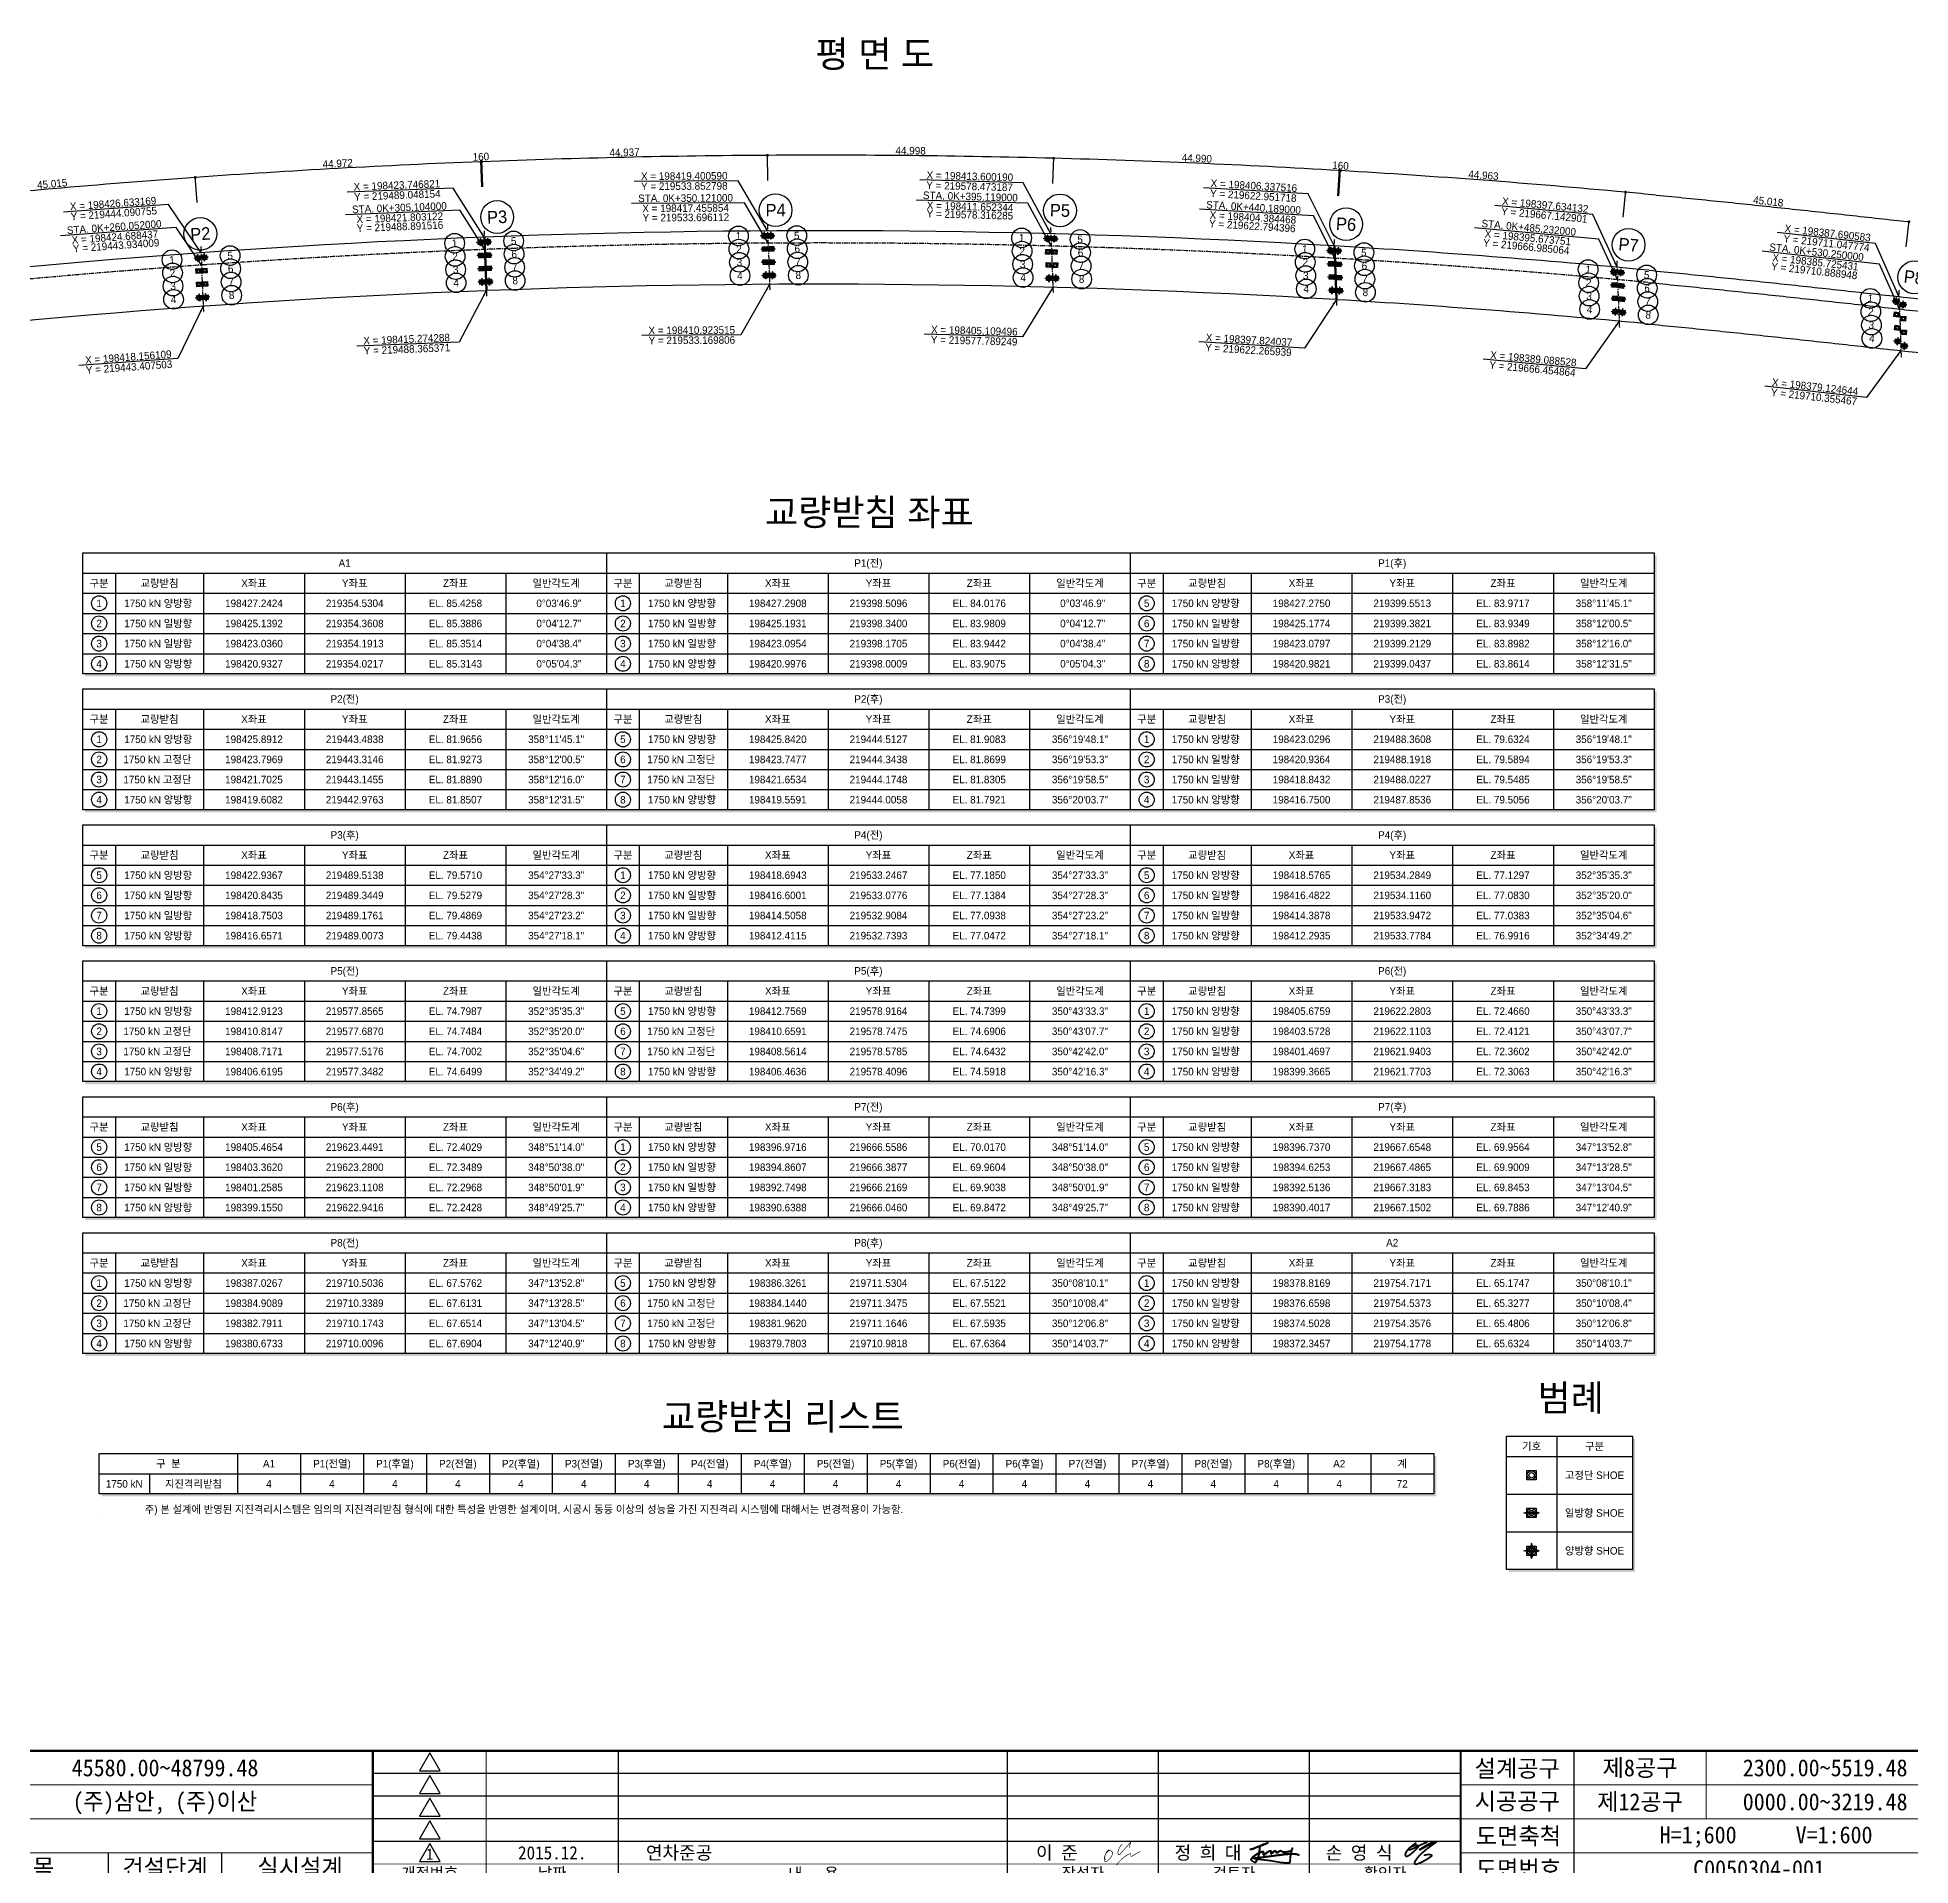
# Model space of a CAD drawing. Header units: feet. Extents: x 0 to 504600, y 0 to 356400.
# Drawn here: x 123735 to 421262, y 15368 to 305824 of the extents above; entities that cross this region are included whole.
import ezdxf
from ezdxf.enums import TextEntityAlignment as Align

# ---------------------------------------------------------------- set-up
doc = ezdxf.new("R2010")
doc.units = ezdxf.units.FT
doc.header["$LTSCALE"] = 600
doc.header["$MEASUREMENT"] = 0
doc.linetypes.add('A-CENTR01', pattern=[2, 1.25, -0.25, 0.25, -0.25])
doc.layers.get('0').update_dxf_attribs({"linetype": 'CONTINUOUS'})
for name, color, linetype in [('1', 1, 'CONTINUOUS'), ('5', 5, 'CONTINUOUS'), ('CS-CNTL', 1, 'A-CENTR01'), ('CS-CONC-MAJR', 4, 'CONTINUOUS'), ('CS-DIML', 1, 'CONTINUOUS'), ('CS-DIMT', 3, 'CONTINUOUS'), ('CS-LEAL', 1, 'CONTINUOUS'), ('CS-LEAT', 3, 'CONTINUOUS'), ('CS-MISC', 3, 'CONTINUOUS'), ('CS-SYMB', 3, 'CONTINUOUS'), ('CS-TABL-LIN1', 4, 'CONTINUOUS'), ('CS-TABL-LIN2', 1, 'CONTINUOUS'), ('CS-TABL-TEX2', 3, 'CONTINUOUS'), ('CS-TEXT', 3, 'CONTINUOUS'), ('CX-BORD', 3, 'CONTINUOUS'), ('CX-BORD-LIN1', 4, 'CONTINUOUS'), ('CX-BORD-LIN2', 3, 'CONTINUOUS'), ('CX-BORD-TEX2', 7, 'CONTINUOUS'), ('CX-BORD-TEX3', 6, 'CONTINUOUS'), ('CX-COMM', 3, 'CONTINUOUS'), ('CX-MISC', 2, 'CONTINUOUS'), ('CZ-TEX1', 6, 'CONTINUOUS')]:
    doc.layers.add(name, color=color, linetype=linetype)
doc.styles.add('A_STANDARD', font='')
doc.styles.add('TB_TEXT', font='')
doc.styles.add('TB_WBTXT', font='')
doc.styles.add('TB_WMTXT', font='')
doc.styles.get('A_STANDARD').set_extended_font_data('Dotum')
doc.styles.get('TB_TEXT').set_extended_font_data('DotumChe')
doc.styles.get('TB_WBTXT').set_extended_font_data('Dotum')
doc.styles.get('TB_WMTXT').set_extended_font_data('DotumChe')

msp = doc.modelspace()

# ---------------------------------------------------------------- texts
at = {"layer": 'CS-DIMT', "style": 'A_STANDARD'}
for s, rotation, p in [('44.972', 363.15004, (171462, 285209)), ('160', 362.21479, (194194, 286274)), ('44.937', 361.27694, (217003, 286969)), ('44.998', 359.40995, (262429, 287242)), ('44.990', 357.54186, (307866, 286033)), ('160', 356.60291, (330683, 284866)), ('45.015', 365.01811, (126125, 281972)), ('44.963', 355.66785, (353383, 283332)), ('45.018', 353.96458, (398603, 279182))]:
    msp.add_text(s, height=1200, rotation=rotation, dxfattribs=at).set_placement(p, align=Align.CENTER)
at = {"layer": 'CS-LEAT', "style": 'A_STANDARD'}
for s, rotation, p in [('X = 198423.746821', 2.21312, (180854, 281756)), ('X = 198419.400590', 0.34408, (226475, 283211)), ('Y = 219533.852798', 360.34408, (226485, 281611)), ('Y = 219578.473187', 358.47582, (271785, 281576)), ('X = 198413.600190', 358.47582, (271827, 283176)), ('X = 198406.337516', 356.60457, (316925, 281675)), ('X = 198426.633169', 4.08363, (135790, 278838)), ('STA. 0K+305.104000', 362.21312, (181248, 278184)), ('Y = 219489.048154', 362.21312, (180915, 280157)), ('STA. 0K+350.121000', 360.34408, (226683, 279702)), ('STA. 0K+395.119000', 358.47582, (271903, 279959)), ('X = 198411.652344', 358.47582, (271860, 278360)), ('STA. 0K+440.189000', 356.60457, (316870, 278226)), ('Y = 219622.951718', 356.60457, (316830, 280078)), ('X = 198397.634132', 354.73445, (363187, 278598)), ('STA. 0K+260.052000', 364.08362, (135962, 275108)), ('Y = 219444.090755', 364.08362, (135904, 277242)), ('X = 198421.803122', 362.21312, (181310, 276585)), ('X = 198417.455854', 360.34408, (226693, 278102)), ('Y = 219533.696112', 360.34408, (226735, 276623)), ('Y = 219578.316285', 358.47582, (271827, 277063)), ('Y = 219622.794396', 356.60457, (316670, 275268)), ('X = 198404.384468', 356.60457, (316775, 276629)), ('STA. 0K+485.232000', 354.73445, (360567, 275004)), ('Y = 219667.142901', 354.73445, (363040, 277005)), ('X = 198424.688437', 364.08362, (136076, 273512)), ('Y = 219443.934009', 364.08362, (136269, 272164)), ('Y = 219488.891516', 362.21312, (181331, 275178)), ('Y = 219666.985064', 354.73445, (360170, 271993)), ('X = 198395.673751', 354.73445, (360420, 273411)), ('Y = 219711.047774', 353.71987, (407852, 272561)), ('X = 198387.690583', 353.71987, (408027, 274151)), ('STA. 0K+530.250000', 353.71987, (406270, 271127)), ('X = 198385.725431', 353.71987, (406095, 269536)), ('Y = 219710.888948', 353.71987, (405908, 268135)), ('X = 198410.923515', 0.34408, (227673, 258718)), ('X = 198405.109496', 358.47582, (272544, 258648)), ('X = 198418.156109', 4.08363, (138211, 254448)), ('X = 198415.274288', 2.21312, (182395, 257297)), ('Y = 219488.365371', 362.21312, (182457, 255698)), ('Y = 219533.169806', 360.34408, (227683, 257118)), ('Y = 219577.789249', 358.47582, (272501, 257048)), ('Y = 219622.265939', 356.60457, (316054, 255581)), ('X = 198397.824037', 356.60457, (316149, 257178)), ('X = 198389.088528', 354.73445, (361295, 254168)), ('Y = 219443.407503', 364.08362, (138325, 252852)), ('Y = 219666.454864', 354.73445, (361149, 252575)), ('Y = 219710.355467', 353.71987, (405859, 248132)), ('X = 198379.124644', 353.71987, (406034, 249723))]:
    msp.add_text(s, height=1200, rotation=rotation, dxfattribs=at).set_placement(p, align=Align.CENTER)
at = {"layer": 'CS-SYMB', "style": 'A_STANDARD'}
for s, rotation, p in [('1', 362.21312, (190024, 272533)), ('5', 362.21312, (199394, 272895)), ('1', 360.34408, (235085, 273692)), ('5', 360.34408, (244350, 273748)), ('1', 358.47582, (280047, 273383)), ('5', 358.47582, (289335, 273136)), ('1', 364.08362, (145152, 269912)), ('5', 364.08362, (154379, 270570)), ('2', 362.21312, (190105, 270434)), ('6', 362.21312, (199475, 270797)), ('2', 360.34408, (235166, 271593)), ('6', 360.34408, (244431, 271649)), ('7', 360.34408, (244512, 269549)), ('2', 358.47582, (280128, 271281)), ('6', 358.47582, (289417, 271033)), ('1', 356.60457, (325003, 271609)), ('5', 356.60457, (334394, 271052)), ('2', 364.08362, (145233, 267812)), ('6', 364.08362, (154460, 268471)), ('3', 362.21312, (190186, 268336)), ('7', 362.21312, (199556, 268698)), ('8', 362.21312, (199637, 266600)), ('3', 360.34408, (235246, 269493)), ('4', 360.34408, (235327, 267394)), ('8', 360.34408, (244593, 267449)), ('3', 358.47582, (280209, 269178)), ('4', 358.47582, (280290, 267075)), ('7', 358.47582, (289498, 268930)), ('8', 358.47582, (289580, 266827)), ('2', 356.60457, (325083, 269501)), ('3', 356.60457, (325164, 267392)), ('6', 356.60457, (334475, 268943)), ('7', 356.60457, (334557, 266835)), ('1', 354.73445, (369992, 268360)), ('5', 354.73445, (379293, 267503)), ('3', 364.08362, (145314, 265713)), ('4', 364.08362, (145394, 263613)), ('7', 364.08362, (154541, 266371)), ('8', 364.08362, (154622, 264272)), ('4', 362.21312, (190267, 266237)), ('4', 356.60457, (325245, 265284)), ('8', 356.60457, (334639, 264726)), ('2', 354.73445, (370073, 266244)), ('3', 354.73445, (370154, 264127)), ('6', 354.73445, (379377, 265386)), ('1', 353.71987, (414804, 263778)), ('4', 354.73445, (370235, 262011)), ('8', 354.73445, (379545, 261152)), ('7', 354.73445, (379461, 263269)), ('2', 353.71987, (414892, 261655)), ('3', 353.71987, (414980, 259533)), ('4', 353.71987, (415068, 257411))]:
    msp.add_text(s, height=1200, rotation=rotation, dxfattribs=at).set_placement(p, align=Align.CENTER)
at = {"layer": 'CS-TABL-TEX2', "style": 'A_STANDARD'}
for s, p in [('A1', (172528, 222315)), ('P1(전)', (255728, 222315)), ('P1(후)', (338928, 222315)), ('구분', (133528, 219115)), ('교량받침', (143128, 219115)), ('X좌표', (158128, 219115)), ('Y좌표', (174128, 219115)), ('Z좌표', (190128, 219115)), ('일반각도계', (206128, 219115)), ('구분', (216728, 219115)), ('교량받침', (226328, 219115)), ('X좌표', (241328, 219115)), ('Y좌표', (257328, 219115)), ('Z좌표', (273328, 219115)), ('일반각도계', (289328, 219115)), ('구분', (299928, 219115)), ('교량받침', (309528, 219115)), ('X좌표', (324528, 219115)), ('Y좌표', (340528, 219115)), ('Z좌표', (356528, 219115)), ('일반각도계', (372528, 219115)), ('1', (133528, 215915)), ('1750 kN 양방향 ', (143128, 215915)), ('198427.2424', (158128, 215915)), ('219354.5304', (174128, 215915)), ('EL. 85.4258', (190128, 215915)), ('  0°03\'46.9"', (206128, 215915)), ('1', (216728, 215915)), ('1750 kN 양방향 ', (226328, 215915)), ('198427.2908', (241328, 215915)), ('219398.5096', (257328, 215915)), ('EL. 84.0176', (273328, 215915)), ('  0°03\'46.9"', (289328, 215915)), ('5', (299928, 215915)), ('1750 kN 양방향 ', (309528, 215915)), ('198427.2750', (324528, 215915)), ('219399.5513', (340528, 215915)), ('EL. 83.9717', (356528, 215915)), ('358°11\'45.1"', (372528, 215915)), ('2', (133528, 212715)), ('1750 kN 일방향 ', (143128, 212715)), ('198425.1392', (158128, 212715)), ('219354.3608', (174128, 212715)), ('EL. 85.3886', (190128, 212715)), ('  0°04\'12.7"', (206128, 212715)), ('2', (216728, 212715)), ('1750 kN 일방향 ', (226328, 212715)), ('198425.1931', (241328, 212715)), ('219398.3400', (257328, 212715)), ('EL. 83.9809', (273328, 212715)), ('  0°04\'12.7"', (289328, 212715)), ('6', (299928, 212715)), ('1750 kN 일방향 ', (309528, 212715)), ('198425.1774', (324528, 212715)), ('219399.3821', (340528, 212715)), ('EL. 83.9349', (356528, 212715)), ('358°12\'00.5"', (372528, 212715)), ('3', (133528, 209515)), ('1750 kN 일방향 ', (143128, 209515)), ('198423.0360', (158128, 209515)), ('219354.1913', (174128, 209515)), ('EL. 85.3514', (190128, 209515)), ('  0°04\'38.4"', (206128, 209515)), ('3', (216728, 209515)), ('1750 kN 일방향 ', (226328, 209515)), ('198423.0954', (241328, 209515)), ('219398.1705', (257328, 209515)), ('EL. 83.9442', (273328, 209515)), ('  0°04\'38.4"', (289328, 209515)), ('7', (299928, 209515)), ('1750 kN 일방향 ', (309528, 209515)), ('198423.0797', (324528, 209515)), ('219399.2129', (340528, 209515)), ('EL. 83.8982', (356528, 209515)), ('358°12\'16.0"', (372528, 209515)), ('4', (133528, 206315)), ('1750 kN 양방향 ', (143128, 206315)), ('198420.9327', (158128, 206315)), ('219354.0217', (174128, 206315)), ('EL. 85.3143', (190128, 206315)), ('  0°05\'04.3"', (206128, 206315)), ('4', (216728, 206315)), ('1750 kN 양방향 ', (226328, 206315)), ('198420.9976', (241328, 206315)), ('219398.0009', (257328, 206315)), ('EL. 83.9075', (273328, 206315)), ('  0°05\'04.3"', (289328, 206315)), ('8', (299928, 206315)), ('1750 kN 양방향 ', (309528, 206315)), ('198420.9821', (324528, 206315)), ('219399.0437', (340528, 206315)), ('EL. 83.8614', (356528, 206315)), ('358°12\'31.5"', (372528, 206315)), ('P2(전)', (172528, 200715)), ('P2(후)', (255728, 200715)), ('P3(전)', (338928, 200715)), ('구분', (133528, 197515)), ('교량받침', (143128, 197515)), ('X좌표', (158128, 197515)), ('Y좌표', (174128, 197515)), ('Z좌표', (190128, 197515)), ('일반각도계', (206128, 197515)), ('구분', (216728, 197515)), ('교량받침', (226328, 197515)), ('X좌표', (241328, 197515)), ('Y좌표', (257328, 197515)), ('Z좌표', (273328, 197515)), ('일반각도계', (289328, 197515)), ('구분', (299928, 197515)), ('교량받침', (309528, 197515)), ('X좌표', (324528, 197515)), ('Y좌표', (340528, 197515)), ('Z좌표', (356528, 197515)), ('일반각도계', (372528, 197515)), ('1', (133528, 194315)), ('1750 kN 양방향 ', (143128, 194315)), ('198425.8912', (158128, 194315)), ('219443.4838', (174128, 194315)), ('EL. 81.9656', (190128, 194315)), ('358°11\'45.1"', (206128, 194315)), ('5', (216728, 194315)), ('1750 kN 양방향 ', (226328, 194315)), ('198425.8420', (241328, 194315)), ('219444.5127', (257328, 194315)), ('EL. 81.9083', (273328, 194315)), ('356°19\'48.1"', (289328, 194315)), ('1', (299928, 194315)), ('1750 kN 양방향 ', (309528, 194315)), ('198423.0296', (324528, 194315)), ('219488.3608', (340528, 194315)), ('EL. 79.6324', (356528, 194315)), ('356°19\'48.1"', (372528, 194315)), ('2', (133528, 191115)), ('1750 kN 고정단', (142783, 191115)), ('198423.7969', (158128, 191115)), ('219443.3146', (174128, 191115)), ('EL. 81.9273', (190128, 191115)), ('358°12\'00.5"', (206128, 191115)), ('6', (216728, 191115)), ('1750 kN 고정단', (225983, 191115)), ('198423.7477', (241328, 191115)), ('219444.3438', (257328, 191115)), ('EL. 81.8699', (273328, 191115)), ('356°19\'53.3"', (289328, 191115)), ('2', (299928, 191115)), ('1750 kN 일방향 ', (309528, 191115)), ('198420.9364', (324528, 191115)), ('219488.1918', (340528, 191115)), ('EL. 79.5894', (356528, 191115)), ('356°19\'53.3"', (372528, 191115)), ('3', (133528, 187915)), ('1750 kN 고정단', (142783, 187915)), ('198421.7025', (158128, 187915)), ('219443.1455', (174128, 187915)), ('EL. 81.8890', (190128, 187915)), ('358°12\'16.0"', (206128, 187915)), ('7', (216728, 187915)), ('1750 kN 고정단', (225983, 187915)), ('198421.6534', (241328, 187915)), ('219444.1748', (257328, 187915)), ('EL. 81.8305', (273328, 187915)), ('356°19\'58.5"', (289328, 187915)), ('3', (299928, 187915)), ('1750 kN 일방향 ', (309528, 187915)), ('198418.8432', (324528, 187915)), ('219488.0227', (340528, 187915)), ('EL. 79.5485', (356528, 187915)), ('356°19\'58.5"', (372528, 187915)), ('4', (133528, 184715)), ('1750 kN 양방향 ', (143128, 184715)), ('198419.6082', (158128, 184715)), ('219442.9763', (174128, 184715)), ('EL. 81.8507', (190128, 184715)), ('358°12\'31.5"', (206128, 184715)), ('8', (216728, 184715)), ('1750 kN 양방향 ', (226328, 184715)), ('198419.5591', (241328, 184715)), ('219444.0058', (257328, 184715)), ('EL. 81.7921', (273328, 184715)), ('356°20\'03.7"', (289328, 184715)), ('4', (299928, 184715)), ('1750 kN 양방향 ', (309528, 184715)), ('198416.7500', (324528, 184715)), ('219487.8536', (340528, 184715)), ('EL. 79.5056', (356528, 184715)), ('356°20\'03.7"', (372528, 184715)), ('P3(후)', (172528, 179115)), ('P4(전)', (255728, 179115)), ('P4(후)', (338928, 179115)), ('구분', (133528, 175915)), ('교량받침', (143128, 175915)), ('X좌표', (158128, 175915)), ('Y좌표', (174128, 175915)), ('Z좌표', (190128, 175915)), ('일반각도계', (206128, 175915)), ('구분', (216728, 175915)), ('교량받침', (226328, 175915)), ('X좌표', (241328, 175915)), ('Y좌표', (257328, 175915)), ('Z좌표', (273328, 175915)), ('일반각도계', (289328, 175915)), ('구분', (299928, 175915)), ('교량받침', (309528, 175915)), ('X좌표', (324528, 175915)), ('Y좌표', (340528, 175915)), ('Z좌표', (356528, 175915)), ('일반각도계', (372528, 175915)), ('5', (133528, 172715)), ('1750 kN 양방향 ', (143128, 172715)), ('198422.9367', (158128, 172715)), ('219489.5138', (174128, 172715)), ('EL. 79.5710', (190128, 172715)), ('354°27\'33.3"', (206128, 172715)), ('1', (216728, 172715)), ('1750 kN 양방향 ', (226328, 172715)), ('198418.6943', (241328, 172715)), ('219533.2467', (257328, 172715)), ('EL. 77.1850', (273328, 172715)), ('354°27\'33.3"', (289328, 172715)), ('5', (299928, 172715)), ('1750 kN 양방향 ', (309528, 172715)), ('198418.5765', (324528, 172715)), ('219534.2849', (340528, 172715)), ('EL. 77.1297', (356528, 172715)), ('352°35\'35.3"', (372528, 172715)), ('6', (133528, 169515)), ('1750 kN 일방향 ', (143128, 169515)), ('198420.8435', (158128, 169515)), ('219489.3449', (174128, 169515)), ('EL. 79.5279', (190128, 169515)), ('354°27\'28.3"', (206128, 169515)), ('2', (216728, 169515)), ('1750 kN 일방향 ', (226328, 169515)), ('198416.6001', (241328, 169515)), ('219533.0776', (257328, 169515)), ('EL. 77.1384', (273328, 169515)), ('354°27\'28.3"', (289328, 169515)), ('6', (299928, 169515)), ('1750 kN 일방향 ', (309528, 169515)), ('198416.4822', (324528, 169515)), ('219534.1160', (340528, 169515)), ('EL. 77.0830', (356528, 169515)), ('352°35\'20.0"', (372528, 169515)), ('7', (133528, 166315)), ('1750 kN 일방향 ', (143128, 166315)), ('198418.7503', (158128, 166315)), ('219489.1761', (174128, 166315)), ('EL. 79.4869', (190128, 166315)), ('354°27\'23.2"', (206128, 166315)), ('3', (216728, 166315)), ('1750 kN 일방향 ', (226328, 166315)), ('198414.5058', (241328, 166315)), ('219532.9084', (257328, 166315)), ('EL. 77.0938', (273328, 166315)), ('354°27\'23.2"', (289328, 166315)), ('7', (299928, 166315)), ('1750 kN 일방향 ', (309528, 166315)), ('198414.3878', (324528, 166315)), ('219533.9472', (340528, 166315)), ('EL. 77.0383', (356528, 166315)), ('352°35\'04.6"', (372528, 166315)), ('8', (133528, 163115)), ('1750 kN 양방향 ', (143128, 163115)), ('198416.6571', (158128, 163115)), ('219489.0073', (174128, 163115)), ('EL. 79.4438', (190128, 163115)), ('354°27\'18.1"', (206128, 163115)), ('4', (216728, 163115)), ('1750 kN 양방향 ', (226328, 163115)), ('198412.4115', (241328, 163115)), ('219532.7393', (257328, 163115)), ('EL. 77.0472', (273328, 163115)), ('354°27\'18.1"', (289328, 163115)), ('8', (299928, 163115)), ('1750 kN 양방향 ', (309528, 163115)), ('198412.2935', (324528, 163115)), ('219533.7784', (340528, 163115)), ('EL. 76.9916', (356528, 163115)), ('352°34\'49.2"', (372528, 163115)), ('P5(전)', (172528, 157515)), ('P5(후)', (255728, 157515)), ('P6(전)', (338928, 157515)), ('구분', (133528, 154315)), ('교량받침', (143128, 154315)), ('X좌표', (158128, 154315)), ('Y좌표', (174128, 154315)), ('Z좌표', (190128, 154315)), ('일반각도계', (206128, 154315)), ('구분', (216728, 154315)), ('교량받침', (226328, 154315)), ('X좌표', (241328, 154315)), ('Y좌표', (257328, 154315)), ('Z좌표', (273328, 154315)), ('일반각도계', (289328, 154315)), ('구분', (299928, 154315)), ('교량받침', (309528, 154315)), ('X좌표', (324528, 154315)), ('Y좌표', (340528, 154315)), ('Z좌표', (356528, 154315)), ('일반각도계', (372528, 154315)), ('1750 kN 양방향 ', (143128, 151115)), ('1750 kN 양방향 ', (226328, 151115)), ('1750 kN 양방향 ', (309528, 151115)), ('1', (133528, 151115)), ('198412.9123', (158128, 151115)), ('219577.8565', (174128, 151115)), ('EL. 74.7987', (190128, 151115)), ('352°35\'35.3"', (206128, 151115)), ('5', (216728, 151115)), ('198412.7569', (241328, 151115)), ('219578.9164', (257328, 151115)), ('EL. 74.7399', (273328, 151115)), ('350°43\'33.3"', (289328, 151115)), ('1', (299928, 151115)), ('198405.6759', (324528, 151115)), ('219622.2803', (340528, 151115)), ('EL. 72.4660', (356528, 151115)), ('350°43\'33.3"', (372528, 151115)), ('2', (133528, 147915)), ('1750 kN 고정단', (142783, 147915)), ('198410.8147', (158128, 147915)), ('219577.6870', (174128, 147915)), ('EL. 74.7484', (190128, 147915)), ('352°35\'20.0"', (206128, 147915)), ('6', (216728, 147915)), ('1750 kN 고정단', (225983, 147915)), ('198410.6591', (241328, 147915)), ('219578.7475', (257328, 147915)), ('EL. 74.6906', (273328, 147915)), ('350°43\'07.7"', (289328, 147915)), ('2', (299928, 147915)), ('1750 kN 일방향 ', (309528, 147915)), ('198403.5728', (324528, 147915)), ('219622.1103', (340528, 147915)), ('EL. 72.4121', (356528, 147915)), ('350°43\'07.7"', (372528, 147915)), ('3', (133528, 144715)), ('1750 kN 고정단', (142783, 144715)), ('198408.7171', (158128, 144715)), ('219577.5176', (174128, 144715)), ('EL. 74.7002', (190128, 144715)), ('352°35\'04.6"', (206128, 144715)), ('7', (216728, 144715)), ('1750 kN 고정단', (225983, 144715)), ('198408.5614', (241328, 144715)), ('219578.5785', (257328, 144715)), ('EL. 74.6432', (273328, 144715)), ('350°42\'42.0"', (289328, 144715)), ('3', (299928, 144715)), ('1750 kN 일방향 ', (309528, 144715)), ('198401.4697', (324528, 144715)), ('219621.9403', (340528, 144715)), ('EL. 72.3602', (356528, 144715)), ('350°42\'42.0"', (372528, 144715)), ('4', (133528, 141515)), ('1750 kN 양방향 ', (143128, 141515)), ('198406.6195', (158128, 141515)), ('219577.3482', (174128, 141515)), ('EL. 74.6499', (190128, 141515)), ('352°34\'49.2"', (206128, 141515)), ('8', (216728, 141515)), ('1750 kN 양방향 ', (226328, 141515)), ('198406.4636', (241328, 141515)), ('219578.4096', (257328, 141515)), ('EL. 74.5918', (273328, 141515)), ('350°42\'16.3"', (289328, 141515)), ('4', (299928, 141515)), ('1750 kN 양방향 ', (309528, 141515)), ('198399.3665', (324528, 141515)), ('219621.7703', (340528, 141515)), ('EL. 72.3063', (356528, 141515)), ('350°42\'16.3"', (372528, 141515)), ('P6(후)', (172528, 135915)), ('P7(전)', (255728, 135915)), ('P7(후)', (338928, 135915)), ('구분', (133528, 132715)), ('교량받침', (143128, 132715)), ('X좌표', (158128, 132715)), ('Y좌표', (174128, 132715)), ('Z좌표', (190128, 132715)), ('일반각도계', (206128, 132715)), ('구분', (216728, 132715)), ('교량받침', (226328, 132715)), ('X좌표', (241328, 132715)), ('Y좌표', (257328, 132715)), ('Z좌표', (273328, 132715)), ('일반각도계', (289328, 132715)), ('구분', (299928, 132715)), ('교량받침', (309528, 132715)), ('X좌표', (324528, 132715)), ('Y좌표', (340528, 132715)), ('Z좌표', (356528, 132715)), ('일반각도계', (372528, 132715)), ('5', (133528, 129515)), ('1750 kN 양방향 ', (143128, 129515)), ('198405.4654', (158128, 129515)), ('219623.4491', (174128, 129515)), ('EL. 72.4029', (190128, 129515)), ('348°51\'14.0"', (206128, 129515)), ('1', (216728, 129515)), ('1750 kN 양방향 ', (226328, 129515)), ('198396.9716', (241328, 129515)), ('219666.5586', (257328, 129515)), ('EL. 70.0170', (273328, 129515)), ('348°51\'14.0"', (289328, 129515)), ('5', (299928, 129515)), ('1750 kN 양방향 ', (309528, 129515)), ('198396.7370', (324528, 129515)), ('219667.6548', (340528, 129515)), ('EL. 69.9564', (356528, 129515)), ('347°13\'52.8"', (372528, 129515)), ('6', (133528, 126315)), ('1750 kN 일방향 ', (143128, 126315)), ('198403.3620', (158128, 126315)), ('219623.2800', (174128, 126315)), ('EL. 72.3489', (190128, 126315)), ('348°50\'38.0"', (206128, 126315)), ('2', (216728, 126315)), ('1750 kN 일방향 ', (226328, 126315)), ('198394.8607', (241328, 126315)), ('219666.3877', (257328, 126315)), ('EL. 69.9604', (273328, 126315)), ('348°50\'38.0"', (289328, 126315)), ('6', (299928, 126315)), ('1750 kN 일방향 ', (309528, 126315)), ('198394.6253', (324528, 126315)), ('219667.4865', (340528, 126315)), ('EL. 69.9009', (356528, 126315)), ('347°13\'28.5"', (372528, 126315)), ('7', (133528, 123115)), ('1750 kN 일방향 ', (143128, 123115)), ('198401.2585', (158128, 123115)), ('219623.1108', (174128, 123115)), ('EL. 72.2968', (190128, 123115)), ('348°50\'01.9"', (206128, 123115)), ('3', (216728, 123115)), ('1750 kN 일방향 ', (226328, 123115)), ('198392.7498', (241328, 123115)), ('219666.2169', (257328, 123115)), ('EL. 69.9038', (273328, 123115)), ('348°50\'01.9"', (289328, 123115)), ('7', (299928, 123115)), ('1750 kN 일방향 ', (309528, 123115)), ('198392.5136', (324528, 123115)), ('219667.3183', (340528, 123115)), ('EL. 69.8453', (356528, 123115)), ('347°13\'04.5"', (372528, 123115)), ('8', (133528, 119915)), ('1750 kN 양방향 ', (143128, 119915)), ('198399.1550', (158128, 119915)), ('219622.9416', (174128, 119915)), ('EL. 72.2428', (190128, 119915)), ('348°49\'25.7"', (206128, 119915)), ('4', (216728, 119915)), ('1750 kN 양방향 ', (226328, 119915)), ('198390.6388', (241328, 119915)), ('219666.0460', (257328, 119915)), ('EL. 69.8472', (273328, 119915)), ('348°49\'25.7"', (289328, 119915)), ('8', (299928, 119915)), ('1750 kN 양방향 ', (309528, 119915)), ('198390.4017', (324528, 119915)), ('219667.1502', (340528, 119915)), ('EL. 69.7886', (356528, 119915)), ('347°12\'40.9"', (372528, 119915)), ('P8(전)', (172528, 114315)), ('P8(후)', (255728, 114315)), ('A2', (338928, 114315)), ('구분', (133528, 111115)), ('교량받침', (143128, 111115)), ('X좌표', (158128, 111115)), ('Y좌표', (174128, 111115)), ('Z좌표', (190128, 111115)), ('일반각도계', (206128, 111115)), ('구분', (216728, 111115)), ('교량받침', (226328, 111115)), ('X좌표', (241328, 111115)), ('Y좌표', (257328, 111115)), ('Z좌표', (273328, 111115)), ('일반각도계', (289328, 111115)), ('구분', (299928, 111115)), ('교량받침', (309528, 111115)), ('X좌표', (324528, 111115)), ('Y좌표', (340528, 111115)), ('Z좌표', (356528, 111115)), ('일반각도계', (372528, 111115)), ('1', (133528, 107915)), ('1750 kN 양방향 ', (143128, 107915)), ('198387.0267', (158128, 107915)), ('219710.5036', (174128, 107915)), ('EL. 67.5762', (190128, 107915)), ('347°13\'52.8"', (206128, 107915)), ('5', (216728, 107915)), ('1750 kN 양방향 ', (226328, 107915)), ('198386.3261', (241328, 107915)), ('219711.5304', (257328, 107915)), ('EL. 67.5122', (273328, 107915)), ('350°08\'10.1"', (289328, 107915)), ('1', (299928, 107915)), ('1750 kN 양방향 ', (309528, 107915)), ('198378.8169', (324528, 107915)), ('219754.7171', (340528, 107915)), ('EL. 65.1747', (356528, 107915)), ('350°08\'10.1"', (372528, 107915)), ('2', (133528, 104715)), ('1750 kN 고정단', (142783, 104715)), ('198384.9089', (158128, 104715)), ('219710.3389', (174128, 104715)), ('EL. 67.6131', (190128, 104715)), ('347°13\'28.5"', (206128, 104715)), ('6', (216728, 104715)), ('1750 kN 고정단', (225983, 104715)), ('198384.1440', (241328, 104715)), ('219711.3475', (257328, 104715)), ('EL. 67.5521', (273328, 104715)), ('350°10\'08.4"', (289328, 104715)), ('2', (299928, 104715)), ('1750 kN 일방향 ', (309528, 104715)), ('198376.6598', (324528, 104715)), ('219754.5373', (340528, 104715)), ('EL. 65.3277', (356528, 104715)), ('350°10\'08.4"', (372528, 104715)), ('3', (133528, 101515)), ('1750 kN 고정단', (142783, 101515)), ('198382.7911', (158128, 101515)), ('219710.1743', (174128, 101515)), ('EL. 67.6514', (190128, 101515)), ('347°13\'04.5"', (206128, 101515)), ('7', (216728, 101515)), ('1750 kN 고정단', (225983, 101515)), ('198381.9620', (241328, 101515)), ('219711.1646', (257328, 101515)), ('EL. 67.5935', (273328, 101515)), ('350°12\'06.8"', (289328, 101515)), ('3', (299928, 101515)), ('1750 kN 일방향 ', (309528, 101515)), ('198374.5028', (324528, 101515)), ('219754.3576', (340528, 101515)), ('EL. 65.4806', (356528, 101515)), ('350°12\'06.8"', (372528, 101515)), ('4', (133528, 98315)), ('1750 kN 양방향 ', (143128, 98315)), ('198380.6733', (158128, 98315)), ('219710.0096', (174128, 98315)), ('EL. 67.6904', (190128, 98315)), ('347°12\'40.9"', (206128, 98315)), ('8', (216728, 98315)), ('1750 kN 양방향 ', (226328, 98315)), ('198379.7803', (241328, 98315)), ('219710.9818', (257328, 98315)), ('EL. 67.6364', (273328, 98315)), ('350°14\'03.7"', (289328, 98315)), ('4', (299928, 98315)), ('1750 kN 양방향 ', (309528, 98315)), ('198372.3457', (324528, 98315)), ('219754.1778', (340528, 98315)), ('EL. 65.6324', (356528, 98315)), ('350°14\'03.7"', (372528, 98315))]:
    msp.add_text(s, height=1200, dxfattribs=at).set_placement(p, align=Align.MIDDLE_CENTER)
for s, p in [('기호', (361072, 81386)), ('구분', (371072, 81386)), ('구  분', (144515, 78615)), ('A1', (160515, 78615)), ('P1(전열)', (170515, 78615)), ('P1(후열)', (180515, 78615)), ('P2(전열)', (190515, 78615)), ('P2(후열)', (200515, 78615)), ('P3(전열)', (210515, 78615)), ('P3(후열)', (220515, 78615)), ('P4(전열)', (230515, 78615)), ('P4(후열)', (240515, 78615)), ('P5(전열)', (250515, 78615)), ('P5(후열)', (260515, 78615)), ('P6(전열)', (270515, 78615)), ('P6(후열)', (280515, 78615)), ('P7(전열)', (290515, 78615)), ('P7(후열)', (300515, 78615)), ('P8(전열)', (310515, 78615)), ('P8(후열)', (320515, 78615)), ('A2', (330515, 78615)), ('계', (340515, 78615)), ('고정단 SHOE', (371072, 76786)), ('1750 kN', (137515, 75415)), ('지진격리받침', (148515, 75415)), ('4', (160515, 75415)), ('4', (170515, 75415)), ('4', (180515, 75415)), ('4', (190515, 75415)), ('4', (200515, 75415)), ('4', (210515, 75415)), ('4', (220515, 75415)), ('4', (230515, 75415)), ('4', (240515, 75415)), ('4', (250515, 75415)), ('4', (260515, 75415)), ('4', (270515, 75415)), ('4', (280515, 75415)), ('4', (290515, 75415)), ('4', (300515, 75415)), ('4', (310515, 75415)), ('4', (320515, 75415)), ('4', (330515, 75415)), ('72', (340515, 75415)), ('주) 본 설계에 반영된 지진격리시스템은 임의의 지진격리받침 형식에 대한 특성을 반영한 설계이며, 시공시 동등 이상의 성능을 가진 지진격리 시스템에 대해서는 변경적용이 가능함.', (201027, 71376)), ('일방향 SHOE', (371072, 70786)), ('양방향 SHOE', (371072, 64786))]:
    msp.add_text(s, height=1200, dxfattribs=at).set_placement(p, align=Align.CENTER)
at = {"layer": 'CS-TEXT', "style": 'A_STANDARD'}
for s, rotation, p in [('P3', 362.21312, (196784, 276296)), ('P4', 360.34408, (240989, 277389)), ('P5', 358.47582, (286127, 277348)), ('P6', 356.60457, (331548, 275153)), ('P2', 364.08362, (149679, 273613)), ('P7', 354.73445, (376385, 271882)), ('P8', 353.71987, (421699, 266720))]:
    msp.add_text(s, height=2000, rotation=rotation, dxfattribs=at).set_placement(p, align=Align.CENTER)
at = {"layer": 'CZ-TEX1', "style": 'A_STANDARD'}
for s, p in [('평 면 도', (256741, 301086)), ('교량받침 좌표', (255873, 228287)), ('범례', (367272, 87586)), ('교량받침 리스트', (242135, 84614))]:
    msp.add_text(s, height=4200, dxfattribs=at).set_placement(p, align=Align.CENTER)

# ---------------------------------------------------------------- blocks, each defined once
blk = doc.blocks.new('CXDIMDT2')
at = {"layer": 'CS-MISC', "const_width": 0.5}
blk.add_lwpolyline([(0.25, 0, 1), (-0.25, 0, 1)], format="xyb", close=True, dxfattribs=at)
blk = doc.blocks.new('고정단')
at = {"color": 3, "linetype": 'Continuous'}
blk.add_lwpolyline([(474509, 219921), (475004, 219921), (475004, 219426), (474509, 219426)], close=True, dxfattribs=at)
for radius in [230, 139]:
    blk.add_circle((474757, 219673), radius, dxfattribs=at)
blk = doc.blocks.new('일방향')
at = {"layer": '5'}
h = blk.add_hatch(color=3, dxfattribs=at)
h.dxf.hatch_style = 1
h.paths.add_polyline_path([(474350, 220633), (474574, 220695), (474574, 220572)])
h = blk.add_hatch(color=3, dxfattribs=at)
h.dxf.hatch_style = 1
h.paths.add_polyline_path([(474574, 220613), (474939, 220613), (474939, 220654), (474574, 220654)])
h = blk.add_hatch(color=3, dxfattribs=at)
h.dxf.hatch_style = 1
h.paths.add_polyline_path([(475163, 220633), (474939, 220695), (474939, 220572)])
at = {"color": 3, "linetype": 'Continuous'}
for p, q in [((474350, 220633), (474574, 220695)), ((474574, 220572), (474574, 220695)), ((475163, 220633), (474939, 220695))]:
    blk.add_line(p, q, dxfattribs=at)
at = {"color": 3}
for p, q in [((474574, 220572), (474350, 220633)), ((474939, 220572), (475163, 220633))]:
    blk.add_line(p, q, dxfattribs=at)
at = {"color": 3, "linetype": 'Continuous'}
for points in [[(474509, 220881), (475004, 220881), (475004, 220386), (474509, 220386)], [(474574, 220613), (474939, 220613), (474939, 220654), (474574, 220654)]]:
    blk.add_lwpolyline(points, close=True, dxfattribs=at)
at = {"color": 3}
blk.add_circle((474757, 220633), 139, dxfattribs=at)
at = {"layer": '1', "color": 3}
blk.add_circle((474757, 220633), 230, dxfattribs=at)
blk = doc.blocks.new('양방향')
at = {"layer": '5'}
h = blk.add_hatch(color=3, dxfattribs=at)
h.dxf.hatch_style = 1
h.paths.add_polyline_path([(475190, 220633), (475414, 220695), (475414, 220572)])
h = blk.add_hatch(color=3, dxfattribs=at)
h.dxf.hatch_style = 1
h.paths.add_polyline_path([(475414, 220613), (475779, 220613), (475779, 220654), (475414, 220654)])
h = blk.add_hatch(color=3, dxfattribs=at)
h.dxf.hatch_style = 1
h.paths.add_polyline_path([(475597, 221040), (475535, 220816), (475658, 220816)])
h = blk.add_hatch(color=3, dxfattribs=at)
h.dxf.hatch_style = 1
h.paths.add_polyline_path([(475597, 220227), (475535, 220451), (475658, 220451)])
h = blk.add_hatch(color=3, dxfattribs=at)
h.dxf.hatch_style = 1
h.paths.add_polyline_path([(475617, 220451), (475617, 220816), (475576, 220816), (475576, 220451)])
h = blk.add_hatch(color=3, dxfattribs=at)
h.dxf.hatch_style = 1
h.paths.add_polyline_path([(476003, 220633), (475779, 220695), (475779, 220572)])
at = {"color": 3, "linetype": 'Continuous'}
for p, q in [((475190, 220633), (475414, 220695)), ((475414, 220572), (475414, 220695)), ((475597, 221040), (475535, 220816)), ((475658, 220451), (475535, 220451)), ((475597, 220227), (475535, 220451)), ((476003, 220633), (475779, 220695))]:
    blk.add_line(p, q, dxfattribs=at)
at = {"color": 3}
for p, q in [((475414, 220572), (475190, 220633)), ((475658, 220816), (475597, 221040)), ((475658, 220451), (475597, 220227)), ((475779, 220572), (476003, 220633))]:
    blk.add_line(p, q, dxfattribs=at)
at = {"color": 3, "linetype": 'Continuous'}
for points in [[(475349, 220881), (475844, 220881), (475844, 220386), (475349, 220386)], [(475414, 220613), (475779, 220613), (475779, 220654), (475414, 220654)], [(475617, 220451), (475617, 220816), (475576, 220816), (475576, 220451)]]:
    blk.add_lwpolyline(points, close=True, dxfattribs=at)
at = {"color": 3}
blk.add_circle((475597, 220633), 139, dxfattribs=at)
at = {"layer": '1', "color": 3}
blk.add_circle((475597, 220633), 230, dxfattribs=at)
blk = doc.blocks.new('CXGLOGO-EX흑백')
h = blk.add_hatch(color=256)
h.paths.add_polyline_path([(12.63, 2.93), (13.94, 2.93, 0.130785), (14.2, 3, 0.568608), (14.23, 5.18, 0.139223), (13.96, 5.26), (11.43, 5.26, 0.198912), (7.89, 3.79), (5.96, 1.87), (7.79, 0.04), (9.3, 1.55, -0.198912)])
h.paths.add_polyline_path([(5.96, -1.79), (4.13, 0.04), (2.64, -1.46, -0.198912), (-0.68, -2.83), (-11.36, -2.83, -0.149968), (-12.24, -2.56, -0.149163), (-13.39, -1.14), (-16.1, -1.14, 0.278403), (-12.27, -5.13, 0.065939), (-11.87, -5.18), (0.62, -5.18, 0.198912), (3.94, -3.81)])
h.paths.add_polyline_path([(-16.1, 1.21), (-19.37, 1.21, 0.888889), (-19.37, -1.14), (-16.1, -1.14, -0.111111)])
h.paths.add_polyline_path([(-11.36, 2.91), (-4.68, 2.91, -0.057559), (-4.56, 2.9, -0.792918), (-4.56, 1.23, -0.057559), (-4.68, 1.21), (-13.39, 1.21, 0.193915), (-13.39, -1.14), (-4.74, -1.14, 1.071754), (-4.74, 5.26), (-11.87, 5.26, 0.065939), (-12.27, 5.21, 0.278403), (-16.1, 1.21), (-13.39, 1.21, -0.149163), (-12.24, 2.64, -0.149968)])
h = blk.add_hatch(color=256)
h.paths.add_polyline_path([(3.49, 4.34, 0.198912), (1.27, 5.26), (0.48, 5.26, 0.833808), (0.38, 2.93, -0.177326), (2.18, 1.99), (4.13, 0.04), (5.96, 1.87)])
h.paths.add_polyline_path([(9.74, -1.92), (7.79, 0.04), (5.96, -1.79), (7.89, -3.71, 0.198912), (11.43, -5.18), (13.94, -5.18, 0.129219), (14.2, -5.12, 0.604319), (14.13, -2.89, 0.11379), (13.9, -2.83), (11.96, -2.83, -0.198912)])
h = blk.add_hatch(color=256)
h.paths.add_polyline_path([(5.96, 1.87), (4.13, 0.04), (5.96, -1.79), (7.79, 0.04)])
h.paths.add_polyline_path([(-13.39, 1.21), (-16.1, 1.21, 0.111111), (-16.1, -1.14), (-13.39, -1.14, -0.193915)])
h = blk.add_hatch(color=256)
edge = h.paths.add_edge_path()
edge.add_line((55.91, 2.5), (56.86, 2.5))
edge.add_line((56.86, 2.5), (56.86, 0.09))
edge.add_arc((58.53, 0.09), 1.68, 180, 195.4084)
edge.add_arc((58.47, 0.08), 1.62, 195.4084, 211.407)
edge.add_arc((62.73, 2.67), 6.6, 211.407, 220.8846)
edge.add_arc((62.66, 2.61), 6.51, 220.8846, 230.4986)
edge.add_line((58.52, -2.41), (57.95, -3.23))
edge.add_arc((62.64, 2.48), 7.39, 221.3708, 230.5683, ccw=False)
edge.add_arc((62.86, 2.67), 7.69, 212.5284, 221.3728, ccw=False)
edge.add_arc((49.9, 2.67), 7.69, 318.6272, 327.4716, ccw=False)
edge.add_arc((50.12, 2.48), 7.39, 309.4317, 318.6292, ccw=False)
edge.add_line((54.82, -3.23), (54.24, -2.41))
edge.add_arc((50.17, 2.55), 6.42, 309.4355, 319.1813)
edge.add_arc((49.96, 2.73), 6.69, 319.1787, 328.5297)
edge.add_arc((54.29, 0.07), 1.61, 328.5765, 344.6082)
edge.add_arc((54.23, 0.09), 1.67, 344.5729, 360.0187)
edge.add_line((55.91, 0.09), (55.91, 2.5))
edge = h.paths.add_edge_path()
edge.add_arc((22.07, -0.1), 1.77, 0.3447, 51.8065, ccw=False)
edge.add_arc((21.99, -0.04), 1.86, 268.639, 358.4888, ccw=False)
edge.add_arc((21.9, -0.04), 1.86, 181.4953, 271.3769, ccw=False)
edge.add_arc((21.82, -0.1), 1.77, 128.1945, 179.6543, ccw=False)
edge.add_line((20.72, 1.3), (20.04, 1.3))
edge.add_line((20.04, 1.3), (20.04, 2.11))
edge.add_line((20.04, 2.11), (21.47, 2.11))
edge.add_line((21.47, 2.11), (21.47, 2.75))
edge.add_line((21.47, 2.75), (22.42, 2.75))
edge.add_line((22.42, 2.75), (22.42, 2.11))
edge.add_line((22.42, 2.11), (23.84, 2.11))
edge.add_line((23.84, 2.11), (23.84, 1.3))
edge.add_line((23.84, 1.3), (23.17, 1.3))
h.paths.add_polyline_path([(60.66, 0.17), (60.66, -0.6), (59.94, -0.6), (59.94, -5.25), (58.99, -5.25), (58.99, 2.5), (59.94, 2.5), (59.94, 0.17)])
edge = h.paths.add_edge_path()
edge.add_line((48.07, 2.5), (48.07, 1.72))
edge.add_line((48.07, 1.72), (51.87, 1.72))
edge.add_line((51.87, 1.72), (51.87, -0.86))
edge.add_line((51.87, -0.86), (50.44, -0.86))
edge.add_line((50.44, -0.86), (50.44, 0.69))
edge.add_line((50.44, 0.69), (49.49, 0.69))
edge.add_line((49.49, 0.69), (49.49, -0.86))
edge.add_line((49.49, -0.86), (47.59, -0.86))
edge.add_line((47.59, -0.86), (47.59, -1.63))
edge.add_line((47.59, -1.63), (53.29, -1.63))
edge.add_line((53.29, -1.63), (53.29, -0.86))
edge.add_line((53.29, -0.86), (52.82, -0.86))
edge.add_line((52.82, -0.86), (52.82, 1.98))
edge.add_arc((52.27, 1.98), 0.549, 360, 400.6008)
edge.add_arc((52.34, 2.04), 0.455, 40.6008, 89.6611)
edge.add_line((52.34, 2.5), (48.07, 2.5))
edge = h.paths.add_edge_path()
edge.add_line((41.42, 2.5), (41.42, 1.72))
edge.add_line((41.42, 1.72), (45.22, 1.72))
edge.add_line((45.22, 1.72), (45.22, 0.43))
edge.add_line((45.22, 0.43), (41.42, 0.43))
edge.add_line((41.42, 0.43), (41.42, -1.63))
edge.add_arc((41.97, -1.63), 0.549, 180, 220.6008)
edge.add_arc((41.9, -1.7), 0.455, 220.6008, 269.6611)
edge.add_line((41.89, -2.15), (43.32, -2.15))
edge.add_line((43.32, -2.15), (43.32, -3.96))
edge.add_line((43.32, -3.96), (40.94, -3.96))
edge.add_line((40.94, -3.96), (40.94, -4.73))
edge.add_line((40.94, -4.73), (46.64, -4.73))
edge.add_line((46.64, -4.73), (46.64, -3.96))
edge.add_line((46.64, -3.96), (44.27, -3.96))
edge.add_line((44.27, -3.96), (44.27, -2.15))
edge.add_line((44.27, -2.15), (46.17, -2.15))
edge.add_line((46.17, -2.15), (46.17, -1.38))
edge.add_line((46.17, -1.38), (42.37, -1.38))
edge.add_line((42.37, -1.38), (42.37, -0.34))
edge.add_line((42.37, -0.34), (46.17, -0.34))
edge.add_line((46.17, -0.34), (46.17, 1.98))
edge.add_arc((45.62, 1.98), 0.549, 360, 400.6008)
edge.add_arc((45.69, 2.04), 0.455, 40.6008, 89.6611)
edge.add_line((45.69, 2.5), (41.42, 2.5))
edge = h.paths.add_edge_path()
edge.add_line((39.52, 2.5), (34.77, 2.5))
edge.add_line((34.77, 2.5), (34.77, -1.12))
edge.add_arc((35.32, -1.12), 0.549, 180, 220.6008)
edge.add_arc((35.25, -1.18), 0.455, 220.6008, 269.6611)
edge.add_line((35.24, -1.63), (36.67, -1.63))
edge.add_line((36.67, -1.63), (36.67, -3.96))
edge.add_line((36.67, -3.96), (34.29, -3.96))
edge.add_line((34.29, -3.96), (34.29, -4.73))
edge.add_line((34.29, -4.73), (39.99, -4.73))
edge.add_line((39.99, -4.73), (39.99, -3.96))
edge.add_line((39.99, -3.96), (37.62, -3.96))
edge.add_line((37.62, -3.96), (37.62, -1.63))
edge.add_line((37.62, -1.63), (39.52, -1.63))
edge.add_line((39.52, -1.63), (39.52, -0.86))
edge.add_line((39.52, -0.86), (35.72, -0.86))
edge.add_line((35.72, -0.86), (35.72, 1.72))
edge.add_line((35.72, 1.72), (39.52, 1.72))
edge.add_line((39.52, 1.72), (39.52, 2.5))
edge = h.paths.add_edge_path()
edge.add_line((31.92, -5.25), (32.87, -5.25))
edge.add_line((32.87, -5.25), (32.87, -2.41))
edge.add_line((32.87, -2.41), (30.97, -2.41))
edge.add_line((30.97, -2.41), (30.97, -1.12))
edge.add_line((30.97, -1.12), (33.34, -1.12))
edge.add_line((33.34, -1.12), (33.34, -0.34))
edge.add_line((33.34, -0.34), (32.87, -0.34))
edge.add_line((32.87, -0.34), (32.87, 1.98))
edge.add_arc((32.32, 1.98), 0.549, 360, 400.6008)
edge.add_arc((32.39, 2.04), 0.455, 40.6008, 89.6611)
edge.add_line((32.39, 2.5), (27.88, 2.5))
edge.add_line((27.88, 2.5), (27.88, 1.72))
edge.add_line((27.88, 1.72), (31.92, 1.72))
edge.add_line((31.92, 1.72), (31.92, -0.34))
edge.add_line((31.92, -0.34), (27.41, -0.34))
edge.add_line((27.41, -0.34), (27.41, -1.12))
edge.add_line((27.41, -1.12), (30.02, -1.12))
edge.add_line((30.02, -1.12), (30.02, -2.41))
edge.add_line((30.02, -2.41), (27.88, -2.41))
edge.add_line((27.88, -2.41), (27.88, -3.18))
edge.add_line((27.88, -3.18), (31.92, -3.18))
edge.add_line((31.92, -3.18), (31.92, -5.25))
edge = h.paths.add_edge_path()
edge.add_line((25.74, -5.25), (21.47, -5.25))
edge.add_arc((21.47, -4.8), 0.449, 220.2619, 270, ccw=False)
edge.add_arc((21.55, -4.73), 0.558, 180.3389, 220.2619, ccw=False)
edge.add_arc((195.56, -3.7), 174.57, 179.6611, 180.3389, ccw=False)
edge.add_line((20.99, -2.67), (21.94, -2.67))
edge.add_line((21.94, -2.67), (21.94, -4.47))
edge.add_line((21.94, -4.47), (25.74, -4.47))
edge.add_line((25.74, -4.47), (25.74, -5.25))
edge = h.paths.add_edge_path(flags=16)
edge.add_ellipse((50.6, -3.77), major_axis=(-1.11, 0), ratio=0.86651, start_angle=0, end_angle=360)
edge = h.paths.add_edge_path()
edge.add_ellipse((50.6, -3.77), major_axis=(2.06, 0), ratio=0.842916, start_angle=0, end_angle=360, ccw=False)
h.paths.add_polyline_path([(26.46, 0.43), (26.46, -0.34), (25.74, -0.34), (25.74, -3.18), (24.67, -3.18), (24.67, 2.5), (25.74, 2.5), (25.74, 0.43)])
edge = h.paths.add_edge_path(flags=16)
edge.add_ellipse((21.94, -0.09), major_axis=(0, 1.22), ratio=0.776497, start_angle=0, end_angle=360, ccw=False)
for points in [[(-11.36, 2.91, 0.149968), (-12.24, 2.64, 0.149163), (-13.39, 1.21, 0.193915), (-13.39, -1.14), (-4.74, -1.14, 1.071754), (-4.74, 5.26), (-11.87, 5.26, 0.065939), (-12.27, 5.21, 0.278403), (-16.1, 1.21), (-13.39, 1.21), (-4.68, 1.21, 0.057559), (-4.56, 1.23, 0.792918), (-4.56, 2.9, 0.057559), (-4.68, 2.91), (-11.36, 2.91)], [(0.38, 2.93, -0.177326), (2.18, 1.99), (4.13, 0.04), (5.96, 1.87), (3.49, 4.34, 0.198912), (1.27, 5.26), (0.48, 5.26, 0.87142), (0.48, 2.91)], [(23.17, 1.3, -0.228396), (23.84, -0.09, -0.413446), (21.94, -1.89, -0.413609), (20.04, -0.09, -0.228387), (20.72, 1.3), (20.04, 1.3), (20.04, 2.11), (21.47, 2.11), (21.47, 2.75), (22.42, 2.75), (22.42, 2.11), (23.84, 2.11), (23.84, 1.3), (23.17, 1.3)], [(31.92, -5.25), (32.87, -5.25), (32.87, -2.41), (30.97, -2.41), (30.97, -1.12), (33.34, -1.12), (33.34, -0.34), (32.87, -0.34), (32.87, 1.98, 0.179031), (32.74, 2.34, 0.217397), (32.39, 2.5), (27.88, 2.5), (27.88, 1.72), (31.92, 1.72), (31.92, -0.34), (27.41, -0.34), (27.41, -1.12), (30.02, -1.12), (30.02, -2.41), (27.88, -2.41), (27.88, -3.18), (31.92, -3.18), (31.92, -5.25)], [(39.52, 2.5), (34.77, 2.5), (34.77, -1.12, 0.179031), (34.9, -1.48, 0.217397), (35.24, -1.63), (36.67, -1.63), (36.67, -3.96), (34.29, -3.96), (34.29, -4.73), (39.99, -4.73), (39.99, -3.96), (37.62, -3.96), (37.62, -1.63), (39.52, -1.63), (39.52, -0.86), (35.72, -0.86), (35.72, 1.72), (39.52, 1.72), (39.52, 2.5)], [(41.42, 2.5), (41.42, 1.72), (45.22, 1.72), (45.22, 0.43), (41.42, 0.43), (41.42, -1.63, 0.179031), (41.55, -1.99, 0.217397), (41.89, -2.15), (43.32, -2.15), (43.32, -3.96), (40.94, -3.96), (40.94, -4.73), (46.64, -4.73), (46.64, -3.96), (44.27, -3.96), (44.27, -2.15), (46.17, -2.15), (46.17, -1.38), (42.37, -1.38), (42.37, -0.34), (46.17, -0.34), (46.17, 1.98, 0.179031), (46.04, 2.34, 0.217397), (45.69, 2.5), (41.42, 2.5)], [(48.07, 2.5), (48.07, 1.72), (51.87, 1.72), (51.87, -0.86), (50.44, -0.86), (50.44, 0.69), (49.49, 0.69), (49.49, -0.86), (47.59, -0.86), (47.59, -1.63), (53.29, -1.63), (53.29, -0.86), (52.82, -0.86), (52.82, 1.98, 0.179031), (52.69, 2.34, 0.217397), (52.34, 2.5), (48.07, 2.5)], [(55.91, 2.5), (56.86, 2.5), (56.86, 0.09, 0.067333), (56.92, -0.35, 0.069921), (57.09, -0.77, 0.041378), (57.74, -1.65, 0.041974), (58.52, -2.41), (57.95, -3.23, -0.040153), (57.09, -2.41, -0.03861), (56.38, -1.46, -0.03861), (55.67, -2.41, -0.040153), (54.82, -3.23), (54.24, -2.41, 0.042549), (55.02, -1.65, 0.040824), (55.67, -0.77, 0.070066), (55.85, -0.35, 0.067497), (55.91, 0.09), (55.91, 2.5)], [(25.74, -5.25), (21.47, -5.25, -0.220496), (21.13, -5.09, -0.175981), (20.99, -4.73, -0.002958), (20.99, -2.67), (21.94, -2.67), (21.94, -4.47), (25.74, -4.47), (25.74, -5.25)]]:
    blk.add_lwpolyline(points, format="xyb")
for points in [[(14.2, 3, -0.130785), (13.94, 2.93), (12.63, 2.93, 0.198912), (9.3, 1.55), (7.79, 0.04), (5.96, 1.87), (7.89, 3.79, -0.198912), (11.43, 5.26), (13.96, 5.26, -0.139223), (14.23, 5.18, -0.568608)], [(-19.37, -1.14, -0.888889), (-19.37, 1.21), (-16.1, 1.21, 0.111111), (-16.1, -1.14)], [(-16.1, 1.21), (-13.39, 1.21, 0.193915), (-13.39, -1.14), (-16.1, -1.14, -0.111111)], [(5.96, -1.79), (3.94, -3.81, -0.198912), (0.62, -5.18), (-11.87, -5.18, -0.065939), (-12.27, -5.13, -0.278403), (-16.1, -1.14), (-13.39, -1.14, 0.149163), (-12.24, -2.56, 0.149968), (-11.36, -2.83), (-0.68, -2.83, 0.198912), (2.64, -1.46), (4.13, 0.04)], [(7.79, 0.04), (9.74, -1.92, 0.198912), (11.96, -2.83), (13.9, -2.83, -0.11379), (14.13, -2.89, -0.604319), (14.2, -5.12, -0.129219), (13.94, -5.18), (11.43, -5.18, -0.198912), (7.89, -3.71), (5.96, -1.79)]]:
    blk.add_lwpolyline(points, format="xyb", close=True)
blk.add_lwpolyline([(5.96, 1.87), (7.79, 0.04), (5.96, -1.79), (4.13, 0.04), (5.96, 1.87)])
blk.add_lwpolyline([(26.46, 0.43), (26.46, -0.34), (25.74, -0.34), (25.74, -3.18), (24.67, -3.18), (24.67, 2.5), (25.74, 2.5), (25.74, 0.43)], close=True)
at = {"extrusion": (0, 0, -1)}
blk.add_ellipse((21.94, -0.09), major_axis=(0, 1.22), ratio=0.776497, start_param=3.141593, end_param=9.424778, dxfattribs=at)
blk.add_ellipse((50.6, -3.77), major_axis=(2.06, 0), ratio=0.842916, dxfattribs=at)
blk.add_ellipse((50.6, -3.77), major_axis=(-1.11, 0), ratio=0.86651)
blk = doc.blocks.new('CXBLKA1')
at = {"layer": 'CX-BORD-LIN1', "const_width": 2}
blk.add_lwpolyline([(796, 0), (0, 0), (0, 554), (796, 554)], close=True, dxfattribs=at)
at = {"layer": 'CX-BORD-LIN1'}
for points, const_width in [([(796, 36), (0, 36)], 0.6), ([(130, 0), (130, 36)], 0.6), ([(160, 0), (160, 36)], 0.3), ([(270, 0), (270, 36)], 0.6), ([(300, 0), (300, 36)], 0.3), ([(335, 0), (335, 36)], 0.3), ([(558, 0), (558, 36)], 0.6), ([(686, 0), (686, 36)], 0.3), ([(558, 6), (270, 6)], 0.2)]:
    blk.add_lwpolyline(points, dxfattribs=dict(at, const_width=const_width))
for points in [[(285.08, 35.47), (282.34, 30.71), (287.83, 30.71)], [(285.08, 29.47), (282.34, 24.71), (287.83, 24.71)], [(285.08, 23.47), (282.34, 18.71), (287.83, 18.71)], [(285.08, 17.47), (282.34, 12.71), (287.83, 12.71)], [(285.08, 11.47), (282.34, 6.71), (287.83, 6.71)]]:
    blk.add_lwpolyline(points, close=True, dxfattribs=at)
for points in [[(438, 0), (438, 36)], [(478, 0), (478, 36)], [(518, 0), (518, 36)]]:
    blk.add_lwpolyline(points, dxfattribs=at)
at = {"layer": 'CX-BORD-LIN2'}
for p, q in [((804, 66.03), (796, 66.03)), ((804, 66.03), (804, 0)), ((797, 60), (797, 0)), ((558, 30), (270, 30)), ((804, 30), (796, 30)), ((804, 0), (797, 0))]:
    blk.add_line(p, q, dxfattribs=at)
at = {"layer": 'CX-BORD-LIN2', "const_width": 0.3}
for points in [[(588, 0), (588, 36)], [(623, 18), (623, 36)], [(716, 0), (716, 36)], [(270, 27), (130, 27)], [(686, 27), (558, 27)], [(270, 18), (130, 18)], [(686, 18), (558, 18)], [(130, 13.5), (0, 13.5)], [(270, 9), (130, 9)], [(200, 0), (200, 9)], [(230, 0), (230, 9)], [(796, 9), (558, 9)]]:
    blk.add_lwpolyline(points, dxfattribs=at)
at = {"layer": 'CX-BORD-LIN2'}
for points in [[(558, 24), (270, 24)], [(558, 18), (270, 18)], [(558, 12), (270, 12)]]:
    blk.add_lwpolyline(points, dxfattribs=at)
at = {"layer": 'CX-MISC'}
blk.add_line((811, 574), (816, 574), dxfattribs=at)
for points in [[(-20, 574), (-25, 574), (-25, 569)], [(811, 574), (816, 574), (816, 569)], [(-20, -20), (-25, -20), (-25, -15)], [(811, -20), (816, -20), (816, -15)]]:
    blk.add_lwpolyline(points, dxfattribs=at)
at = {"layer": 'CX-MISC', "xscale": 1.2, "yscale": 1.2}
blk.add_blockref('CXGLOGO-EX흑백', (40.89, 24.42), dxfattribs=at)
at = {"layer": 'CX-BORD-LIN1', "style": 'TB_TEXT'}
for tag, height, p in [('TR_RDAT5', 3.5, (317.5, 33)), ('TR_DGN5', 3.5, (451.12, 33)), ('TR_CHK5', 3.5, (491.12, 33)), ('TR_APP5', 3.5, (531.12, 33)), ('TR_RNUM5', 3, (285.11, 32.64)), ('TR_RNUM4', 3, (285.11, 26.64)), ('TR_RDAT4', 3.5, (317.5, 27)), ('TR_DGN4', 3.5, (451.12, 27)), ('TR_CHK4', 3.5, (491.12, 27)), ('TR_APP4', 3.5, (531.12, 27)), ('TR_RNUM3', 3, (285.11, 20.64)), ('TR_RDAT3', 3.5, (317.5, 21)), ('TR_DGN3', 3.5, (451.12, 21)), ('TR_CHK3', 3.5, (491.12, 21)), ('TR_APP3', 3.5, (531.12, 21)), ('TR_RNUM2', 3, (285.11, 14.64)), ('TR_RDAT2', 3.5, (317.5, 15)), ('TR_DGN2', 3.5, (451.12, 15)), ('TR_CHK2', 3.5, (491.12, 15)), ('TR_APP2', 3.5, (531.12, 15)), ('TR_RNUM1', 3, (285.11, 8.64)), ('TR_RDAT1', 3.5, (317.5, 9)), ('TR_DGN1', 3.5, (451.12, 9)), ('TR_CHK1', 3.5, (491.12, 9)), ('TR_APP1', 3.5, (531.12, 9))]:
    blk.add_attdef(tag, text='', height=height, dxfattribs=at).set_placement(p, align=Align.MIDDLE_CENTER)
for tag, p in [('TR_RCON5', (342.3, 33)), ('TR_RCON4', (342.3, 27)), ('TR_RCON3', (342.3, 21)), ('TR_RCON2', (342.3, 15)), ('TR_RCON1', (342.3, 9))]:
    blk.add_attdef(tag, text='', height=3.5, dxfattribs=at).set_placement(p, align=Align.MIDDLE_LEFT)
at = {"layer": 'CX-BORD-LIN2', "style": 'TB_TEXT'}
blk.add_text('적용표준버전', height=3, rotation=90, dxfattribs=at).set_placement((800.5, 15), align=Align.MIDDLE_CENTER)
blk.add_attdef('TD_VERSION', text='', height=3, rotation=90, dxfattribs=at).set_placement((800.5, 48.01), align=Align.MIDDLE_CENTER)
at = {"layer": 'CX-BORD-TEX2', "style": 'TB_WMTXT'}
for tag, height, p in [('TB_CNAME', 5, (15.34, 531.83)), ('TB_CSCOP', 4, (16.63, 523.83))]:
    blk.add_attdef(tag, text='', height=height, dxfattribs=at).set_placement(p, align=Align.BOTTOM_LEFT)
at = {"layer": 'CX-BORD-TEX2', "style": 'TB_WBTXT'}
for tag, height, p in [('TB_MTITIL', 10, (398, 533.33)), ('TB_STITL', 7, (398, 518.33))]:
    blk.add_attdef(tag, text='', height=height, dxfattribs=at).set_placement(p, align=Align.MIDDLE_CENTER)
at = {"layer": 'CX-BORD-TEX3', "style": 'TB_TEXT'}
for s, height, p in [('노선이정', 4.5, (145.03, 31.46)), ('설계공구', 4.5, (573, 31.36)), ('설 계 사', 4.5, (145, 22.59)), ('시공공구', 4.5, (573, 22.69)), ('도 면 명', 4.5, (701, 23.19)), ('시 공 사', 4.5, (145, 13.59)), ('도면축척', 4.5, (573.29, 13.51)), ('건설분야', 4.5, (145, 5.13)), ('건설단계', 4.5, (215, 5.13)), ('개정번호', 3, (285.08, 3.66)), ('날짜', 3, (317.5, 3.66)), ('내   용', 3, (386.64, 3.58)), ('작성자', 3, (458, 3.66)), ('검토자', 3, (498, 3.66)), ('확인자', 3, (538, 3.66)), ('도면번호', 4.5, (573.29, 4.79)), ('편철번호', 4.5, (701, 5))]:
    blk.add_text(s, height=height, dxfattribs=at).set_placement(p, align=Align.MIDDLE)
for tag, height, p in [('TD_LNDST', 4.5, (215, 31.5)), ('TD_DSECT', 4.5, (605.5, 31.5)), ('TD_DDIST', 4.5, (654.5, 31.5)), ('TD_DNAME_TOP', 4.5, (755, 27.96)), ('TD_CSECT', 4.5, (605.5, 22.5)), ('TD_CDIST', 4.5, (654.5, 22.5)), ('TD_DNAME_MAIN', 4.5, (755, 21.47)), ('TD_CCOMP', 4.5, (215, 13.59)), ('TD_HSCAL', 4.5, (620.88, 13.75)), ('TD_VSCAL', 4.5, (656.86, 13.75)), ('TD_DNAME_BOT', 3, (755, 15.25)), ('TD_FIELD', 4.5, (180, 5.13)), ('TD_CSTEP', 4.5, (250.74, 5.13)), ('TD_DWGCODE', 4.5, (637, 4.79)), ('TD_DWGNO', 4.5, (755, 5))]:
    blk.add_attdef(tag, text='', height=height, dxfattribs=at).set_placement(p, align=Align.MIDDLE_CENTER)
for tag, height, width, p in [('TD_DCOMP', 4.5, 0.95, (215, 22.59)), ('TD_CNAME', 5, 0.78, (65, 7.6))]:
    blk.add_attdef(tag, text='', height=height, dxfattribs=dict(at, width=width)).set_placement(p, align=Align.MIDDLE_CENTER)

# ---------------------------------------------------------------- linework, layer by layer
at = {"layer": 'CS-CNTL'}
for p, q in [((194667, 275084), (195072, 264592)), ((239671, 276090), (240076, 265592)), ((284664, 275632), (285071, 265117)), ((149685, 272611), (150090, 262114)), ((329690, 273705), (330098, 263162)), ((374602, 270315), (375012, 259733)), ((379539, 266889), (379539, 266889)), ((379539, 266889), (379539, 266889)), ((379539, 266889), (379539, 266889)), ((419377, 265659), (419785, 255051)), ((418663, 262770), (418663, 262770)), ((418663, 262770), (418663, 262770)), ((418663, 262770), (418663, 262770))]:
    msp.add_line(p, q, dxfattribs=at)
for points in [[(379539, 266889), (380137, 266832), (380734, 266774), (381331, 266717), (381928, 266659), (382526, 266600), (383123, 266542), (383720, 266483), (384317, 266424), (384914, 266365), (385511, 266305), (386108, 266246), (386705, 266186), (387302, 266126), (387899, 266065), (388496, 266005), (389093, 265944), (389690, 265883), (390287, 265822), (390883, 265761), (391480, 265699), (392077, 265638), (392674, 265576), (393271, 265514), (393868, 265452), (394464, 265389), (395061, 265327), (395658, 265264), (396254, 265201), (396851, 265138), (397448, 265075), (398044, 265012), (398641, 264949), (399238, 264885), (399834, 264822), (400431, 264758), (401028, 264694), (401624, 264630), (402221, 264566), (402817, 264502), (403414, 264437), (404010, 264373), (404607, 264308), (405203, 264244), (405800, 264179), (406396, 264114), (406993, 264049), (407589, 263984), (408186, 263919), (408782, 263854), (409379, 263789), (409975, 263724), (410572, 263659), (411168, 263593), (411764, 263528), (412361, 263463), (412957, 263397), (413554, 263332), (414150, 263266), (414746, 263201), (415343, 263135), (415939, 263069), (416536, 263004), (417132, 262938), (417728, 262872), (418325, 262807), (418663, 262770)], [(379539, 266889), (380137, 266832), (380734, 266774), (381331, 266717), (381928, 266659), (382526, 266600), (383123, 266542), (383720, 266483), (384317, 266424), (384914, 266365), (385511, 266305), (386108, 266246), (386705, 266186), (387302, 266126), (387899, 266065), (388496, 266005), (389093, 265944), (389690, 265883), (390287, 265822), (390883, 265761), (391480, 265699), (392077, 265638), (392674, 265576), (393271, 265514), (393868, 265452), (394464, 265389), (395061, 265327), (395658, 265264), (396254, 265201), (396851, 265138), (397448, 265075), (398044, 265012), (398641, 264949), (399238, 264885), (399834, 264822), (400431, 264758), (401028, 264694), (401624, 264630), (402221, 264566), (402817, 264502), (403414, 264437), (404010, 264373), (404607, 264308), (405203, 264244), (405800, 264179), (406396, 264114), (406993, 264049), (407589, 263984), (408186, 263919), (408782, 263854), (409379, 263789), (409975, 263724), (410572, 263659), (411168, 263593), (411764, 263528), (412361, 263463), (412957, 263397), (413554, 263332), (414150, 263266), (414746, 263201), (415343, 263135), (415939, 263069), (416536, 263004), (417132, 262938), (417728, 262872), (418325, 262807), (418663, 262770)], [(379539, 266889), (380137, 266832), (380734, 266774), (381331, 266717), (381928, 266659), (382526, 266600), (383123, 266542), (383720, 266483), (384317, 266424), (384914, 266365), (385511, 266305), (386108, 266246), (386705, 266186), (387302, 266126), (387899, 266065), (388496, 266005), (389093, 265944), (389690, 265883), (390287, 265822), (390883, 265761), (391480, 265699), (392077, 265638), (392674, 265576), (393271, 265514), (393868, 265452), (394464, 265389), (395061, 265327), (395658, 265264), (396254, 265201), (396851, 265138), (397448, 265075), (398044, 265012), (398641, 264949), (399238, 264885), (399834, 264822), (400431, 264758), (401028, 264694), (401624, 264630), (402221, 264566), (402817, 264502), (403414, 264437), (404010, 264373), (404607, 264308), (405203, 264244), (405800, 264179), (406396, 264114), (406993, 264049), (407589, 263984), (408186, 263919), (408782, 263854), (409379, 263789), (409975, 263724), (410572, 263659), (411168, 263593), (411764, 263528), (412361, 263463), (412957, 263397), (413554, 263332), (414150, 263266), (414746, 263201), (415343, 263135), (415939, 263069), (416536, 263004), (417132, 262938), (417728, 262872), (418325, 262807), (418663, 262770)], [(418663, 262770), (419259, 262704), (419855, 262638), (420452, 262573), (421048, 262507), (421645, 262442), (422241, 262377), (422837, 262312), (423434, 262247), (424031, 262183), (424627, 262119), (425224, 262055), (425820, 261991), (426417, 261928), (427014, 261866), (427611, 261804), (428207, 261742), (428804, 261681), (429401, 261621), (429998, 261561), (430595, 261502), (431192, 261444), (431790, 261386), (432387, 261329), (432984, 261273), (433582, 261218), (434179, 261163), (434777, 261110), (435375, 261057), (435972, 261005), (436570, 260955), (437168, 260905), (437766, 260857), (438364, 260809), (438963, 260763), (439561, 260718), (440159, 260674), (440758, 260631), (441356, 260590), (441955, 260550), (442554, 260511), (443153, 260473), (443751, 260438), (444350, 260403), (444950, 260370), (445549, 260339), (446148, 260309), (446747, 260280), (447347, 260254), (447946, 260229), (448546, 260205), (449145, 260184), (449745, 260164), (450345, 260146), (450945, 260130), (451544, 260115), (452144, 260103), (452744, 260092), (453344, 260084), (453944, 260077), (454544, 260073), (455144, 260071), (455744, 260070), (456344, 260072), (456944, 260076), (457496, 260082)], [(418663, 262770), (419259, 262704), (419855, 262638), (420452, 262573), (421048, 262507), (421645, 262442), (422241, 262377), (422837, 262312), (423434, 262247), (424031, 262183), (424627, 262119), (425224, 262055), (425820, 261991), (426417, 261928), (427014, 261866), (427611, 261804), (428207, 261742), (428804, 261681), (429401, 261621), (429998, 261561), (430595, 261502), (431192, 261444), (431790, 261386), (432387, 261329), (432984, 261273), (433582, 261218), (434179, 261163), (434777, 261110), (435375, 261057), (435972, 261005), (436570, 260955), (437168, 260905), (437766, 260857), (438364, 260809), (438963, 260763), (439561, 260718), (440159, 260674), (440758, 260631), (441356, 260590), (441955, 260550), (442554, 260511), (443153, 260473), (443751, 260438), (444350, 260403), (444950, 260370), (445549, 260339), (446148, 260309), (446747, 260280), (447347, 260254), (447946, 260229), (448546, 260205), (449145, 260184), (449745, 260164), (450345, 260146), (450945, 260130), (451544, 260115), (452144, 260103), (452744, 260092), (453344, 260084), (453944, 260077), (454544, 260073), (455144, 260071), (455744, 260070), (456344, 260072), (456944, 260076), (457496, 260082)], [(418663, 262770), (419259, 262704), (419855, 262638), (420452, 262573), (421048, 262507), (421645, 262442), (422241, 262377), (422837, 262312), (423434, 262247), (424031, 262183), (424627, 262119), (425224, 262055), (425820, 261991), (426417, 261928), (427014, 261866), (427611, 261804), (428207, 261742), (428804, 261681), (429401, 261621), (429998, 261561), (430595, 261502), (431192, 261444), (431790, 261386), (432387, 261329), (432984, 261273), (433582, 261218), (434179, 261163), (434777, 261110), (435375, 261057), (435972, 261005), (436570, 260955), (437168, 260905), (437766, 260857), (438364, 260809), (438963, 260763), (439561, 260718), (440159, 260674), (440758, 260631), (441356, 260590), (441955, 260550), (442554, 260511), (443153, 260473), (443751, 260438), (444350, 260403), (444950, 260370), (445549, 260339), (446148, 260309), (446747, 260280), (447347, 260254), (447946, 260229), (448546, 260205), (449145, 260184), (449745, 260164), (450345, 260146), (450945, 260130), (451544, 260115), (452144, 260103), (452744, 260092), (453344, 260084), (453944, 260077), (454544, 260073), (455144, 260071), (455744, 260070), (456344, 260072), (456944, 260076), (457496, 260082)]]:
    msp.add_lwpolyline(points, dxfattribs=at)
for start, end in [(84.533354, 97.9437), (84.533354, 97.9437), (84.533354, 97.9437), (84.533344, 84.533354), (84.533344, 84.533354), (84.533344, 84.533354)]:
    msp.add_arc((248072, -1106834), 1380000, start, end, dxfattribs=at)
at = {"layer": 'CS-CONC-MAJR'}
for p, q in [((194626, 274082), (194954, 265588)), ((194785, 274088), (195114, 265594)), ((329649, 272706), (329979, 264171)), ((329809, 272696), (330139, 264162)), ((379725, 268830), (379725, 268830)), ((418876, 264708), (418876, 264708)), ((378915, 260369), (378915, 260369)), ((417946, 256259), (417946, 256259))]:
    msp.add_line(p, q, dxfattribs=at)
for points in [[(379725, 268830), (380323, 268773), (380921, 268715), (381519, 268657), (382117, 268599), (382715, 268541), (383313, 268482), (383911, 268424), (384509, 268364), (385107, 268305), (385705, 268246), (386302, 268186), (386900, 268126), (387498, 268066), (388095, 268005), (388693, 267945), (389290, 267884), (389888, 267823), (390485, 267762), (391083, 267701), (391680, 267639), (392278, 267577), (392875, 267515), (393473, 267453), (394070, 267391), (394667, 267329), (395264, 267266), (395862, 267204), (396459, 267141), (397056, 267078), (397653, 267015), (398250, 266951), (398847, 266888), (399444, 266824), (400041, 266761), (400638, 266697), (401235, 266633), (401832, 266569), (402429, 266505), (403026, 266440), (403623, 266376), (404220, 266312), (404817, 266247), (405413, 266182), (406010, 266118), (406607, 266053), (407204, 265988), (407800, 265923), (408397, 265858), (408994, 265793), (409591, 265728), (410187, 265662), (410784, 265597), (411380, 265532), (411977, 265466), (412574, 265401), (413170, 265335), (413767, 265270), (414363, 265204), (414960, 265139), (415556, 265073), (416153, 265008), (416749, 264942), (417345, 264876), (417942, 264811), (418538, 264745), (418876, 264708)], [(418876, 264708), (419472, 264642), (420069, 264577), (420665, 264511), (421261, 264446), (421857, 264380), (422452, 264315), (423048, 264250), (423644, 264186), (424239, 264121), (424835, 264058), (425430, 263994), (426026, 263931), (426621, 263868), (427216, 263805), (427811, 263744), (428406, 263682), (429002, 263621), (429596, 263561), (430191, 263502), (430786, 263443), (431381, 263385), (431976, 263327), (432571, 263270), (433165, 263215), (433760, 263159), (434355, 263105), (434949, 263052), (435544, 263000), (436139, 262948), (436733, 262898), (437328, 262849), (437922, 262800), (438517, 262753), (439111, 262707), (439706, 262662), (440300, 262619), (440894, 262576), (441489, 262535), (442083, 262495), (442677, 262457), (443272, 262420), (443866, 262384), (444460, 262350), (445054, 262317), (445648, 262286), (446243, 262256), (446837, 262228), (447431, 262202), (448025, 262177), (448619, 262154), (449213, 262133), (449807, 262113), (450400, 262095), (450994, 262079), (451588, 262065), (452181, 262053), (452775, 262042), (453368, 262034), (453962, 262027), (454555, 262023), (455148, 262021), (455741, 262020), (456334, 262022), (456927, 262026), (457472, 262032)], [(378915, 260369), (379510, 260312), (380104, 260255), (380699, 260197), (381293, 260139), (381888, 260081), (382482, 260023), (383077, 259965), (383672, 259906), (384266, 259847), (384861, 259788), (385455, 259728), (386050, 259669), (386645, 259609), (387240, 259549), (387834, 259488), (388429, 259428), (389024, 259367), (389619, 259306), (390213, 259245), (390808, 259184), (391403, 259122), (391998, 259061), (392593, 258999), (393188, 258937), (393783, 258875), (394378, 258813), (394973, 258750), (395568, 258688), (396163, 258625), (396758, 258562), (397353, 258499), (397949, 258436), (398544, 258372), (399139, 258309), (399734, 258245), (400330, 258181), (400925, 258117), (401520, 258053), (402116, 257989), (402711, 257925), (403306, 257861), (403902, 257796), (404497, 257732), (405093, 257667), (405689, 257603), (406284, 257538), (406880, 257473), (407476, 257408), (408071, 257343), (408667, 257278), (409263, 257213), (409859, 257148), (410455, 257082), (411050, 257017), (411646, 256952), (412242, 256886), (412838, 256821), (413434, 256755), (414031, 256690), (414627, 256624), (415223, 256559), (415819, 256493), (416415, 256427), (417012, 256362), (417608, 256296), (417946, 256259)], [(417946, 256259), (418542, 256193), (419139, 256128), (419737, 256062), (420334, 255996), (420932, 255931), (421531, 255865), (422130, 255800), (422729, 255735), (423329, 255670), (423929, 255606), (424530, 255542), (425131, 255478), (425732, 255414), (426334, 255351), (426936, 255289), (427539, 255227), (428142, 255165), (428745, 255104), (429349, 255043), (429954, 254984), (430559, 254924), (431164, 254866), (431770, 254808), (432376, 254751), (432983, 254695), (433590, 254640), (434197, 254585), (434805, 254532), (435414, 254479), (436023, 254428), (436632, 254377), (437242, 254328), (437853, 254279), (438463, 254232), (439075, 254186), (439687, 254141), (440299, 254097), (440912, 254055), (441525, 254014), (442138, 253974), (442752, 253936), (443367, 253899), (443982, 253863), (444598, 253830), (445214, 253797), (445830, 253766), (446447, 253737), (447064, 253710), (447682, 253684), (448300, 253660), (448919, 253638), (449538, 253617), (450158, 253599), (450778, 253582), (451398, 253567), (452019, 253554), (452640, 253543), (453262, 253534), (453884, 253528), (454507, 253523), (455130, 253521), (455753, 253520), (456377, 253522), (457001, 253527), (457575, 253533)]]:
    msp.add_lwpolyline(points, dxfattribs=at)
for radius, start, end in [(1381950, 92.216442, 97.811195), (1381950, 86.615833, 92.209808), (1381950, 84.533354, 86.6092), (1381950, 84.533344, 84.533354), (1373450, 92.216463, 97.846009), (1373450, 86.581068, 92.209788), (1373450, 84.533354, 86.574393), (1373450, 84.533344, 84.533354)]:
    msp.add_arc((248072, -1106834), radius, start, end, dxfattribs=at)
at = {"layer": 'CS-DIML'}
for p, q in [((194316, 282076), (194154, 286273)), ((194477, 282082), (194315, 286279)), ((239725, 283091), (239700, 287291)), ((285043, 282624), (285155, 286822)), ((149090, 279587), (148791, 283776)), ((330314, 280680), (330562, 284873)), ((330474, 280671), (330723, 284864)), ((375630, 277250), (376016, 281432)), ((380868, 280776), (380868, 280776)), ((420580, 272569), (421040, 276743)), ((420189, 276636), (420189, 276636))]:
    msp.add_line(p, q, dxfattribs=at)
for points in [[(380868, 280776), (381472, 280718), (382075, 280660), (382678, 280601), (383281, 280543), (383884, 280484), (384486, 280425), (385089, 280366), (385691, 280306), (386294, 280246), (386896, 280186), (387498, 280126), (388100, 280066), (388702, 280005), (389303, 279944), (389905, 279883), (390507, 279822), (391108, 279761), (391709, 279699), (392311, 279638), (392912, 279576), (393513, 279514), (394113, 279451), (394714, 279389), (395315, 279326), (395915, 279264), (396516, 279201), (397116, 279138), (397716, 279075), (398316, 279011), (398916, 278948), (399516, 278884), (400116, 278821), (400716, 278757), (401315, 278693), (401915, 278629), (402514, 278565), (403113, 278500), (403712, 278436), (404312, 278371), (404910, 278307), (405509, 278242), (406108, 278177), (406707, 278113), (407305, 278048), (407904, 277983), (408502, 277918), (409100, 277852), (409698, 277787), (410296, 277722), (410894, 277657), (411492, 277591), (412090, 277526), (412687, 277460), (413285, 277395), (413882, 277329), (414480, 277264), (415077, 277198), (415674, 277133), (416271, 277067), (416868, 277001), (417465, 276936), (418062, 276870), (418659, 276804), (419255, 276739), (419852, 276673), (420189, 276636)], [(420189, 276636), (420785, 276570), (421018, 276545)]]:
    msp.add_lwpolyline(points, dxfattribs=at)
for centre, radius, start, end in [((248072, -1106834), 1393950, 92.216447, 94.083625), ((248072, -1106834), 1393950, 92.213125, 92.216447), ((248072, -1106834), 1393950, 92.209804, 92.213125), ((248072, -1106834), 1393950, 90.344079, 92.209804), ((248072, -1106834), 1393950, 88.475821, 90.344079), ((248072, -1106834), 1393950, 86.607896, 88.475821), ((248072, -1106834), 1393950, 94.083625, 95.952588), ((248072, -1106834), 1393950, 86.604574, 86.607896), ((248072, -1106834), 1393950, 86.601253, 86.604574), ((248072, -1106834), 1393950, 84.734448, 86.601253), ((248072, -1106834), 1393950, 84.533354, 84.734448), ((248072, -1106834), 1393950, 84.533344, 84.533354), ((190862, 278355), 0.5, 32.21312, 92.21313), ((236028, 279558), 0.5, 30.34408, 90.34408), ((281069, 279515), 0.5, 28.47582, 88.47582), ((326441, 277457), 0.5, 26.60457, 86.60457), ((145775, 275607), 0.5, 34.08362, 94.08362), ((371755, 273772), 0.5, 24.73445, 84.73445), ((416355, 269815), 0.5, 23.71987, 83.71987)]:
    msp.add_arc(centre, radius, start, end, dxfattribs=at)
at = {"layer": 'CS-LEAL'}
for p, q in [((235042, 283063), (218524, 282963)), ((239709, 275090), (235042, 283063)), ((280298, 282750), (263872, 283187)), ((284703, 274630), (280298, 282750)), ((189781, 281901), (172914, 281249)), ((194705, 274085), (189781, 281901)), ((281069, 279515), (263319, 279988)), ((325592, 280961), (308974, 281947)), ((329729, 272701), (325592, 280961)), ((144547, 279262), (127872, 278072)), ((149723, 271612), (144547, 279262)), ((190862, 278356), (172681, 277653)), ((194781, 272136), (190862, 278355)), ((236028, 279558), (218103, 279451)), ((239785, 273141), (236028, 279558)), ((284778, 272677), (281069, 279515)), ((326441, 277458), (308292, 278534)), ((329805, 270743), (326442, 277457)), ((370776, 277698), (355249, 279129)), ((374641, 269307), (370776, 277698)), ((145775, 275608), (127417, 274297)), ((149799, 269662), (145776, 275608)), ((371755, 273772), (352004, 275592)), ((374717, 267342), (371755, 273772)), ((415700, 273106), (400100, 274822)), ((416355, 269816), (397719, 271867)), ((419416, 264648), (415700, 273106)), ((419492, 262678), (416356, 269815)), ((195034, 265591), (190727, 257419)), ((240038, 266592), (235467, 258565)), ((285032, 266118), (280202, 258244)), ((150052, 263113), (146014, 254805)), ((330059, 264166), (324975, 256454)), ((374973, 260741), (369639, 253198)), ((190727, 257419), (174455, 256790)), ((235467, 258565), (219721, 258470)), ((280202, 258244), (264588, 258659)), ((324975, 256454), (308198, 257449)), ((419746, 256061), (414280, 248614)), ((146014, 254805), (130293, 253682)), ((369639, 253198), (353358, 254699)), ((414280, 248614), (398106, 250394))]:
    msp.add_line(p, q, dxfattribs=at)
for points in [[(194705, 274085), (194360, 274908), (194705, 274085), (194112, 274751)], [(239709, 275090), (239391, 275924), (239709, 275090), (239138, 275776)], [(239785, 273141), (239467, 273974), (239785, 273141), (239213, 273826)], [(284703, 274630), (284412, 275474), (284703, 274630), (284154, 275334)], [(149723, 271612), (149352, 272423), (149723, 271612), (149109, 272258)], [(194781, 272136), (194436, 272959), (194781, 272136), (194188, 272803)], [(284778, 272677), (284488, 273521), (284778, 272677), (284230, 273381)], [(329805, 270743), (329542, 271596), (329805, 270743), (329279, 271464)], [(149799, 269662), (149427, 270473), (149799, 269662), (149184, 270309)], [(374641, 269307), (374406, 270168), (374641, 269307), (374140, 270045)], [(374717, 267342), (374482, 268203), (374717, 267342), (374216, 268080)], [(195034, 265591), (194494, 264881), (195034, 265591), (194753, 264744)], [(240038, 266592), (239475, 265900), (240038, 266592), (239730, 265755)], [(285032, 266118), (284447, 265445), (285032, 266118), (284697, 265291)], [(419416, 264648), (419196, 265513), (419416, 264648), (418928, 265395)], [(150052, 263113), (149535, 262386), (150052, 263113), (149799, 262258)], [(330059, 264166), (329452, 263512), (330059, 264166), (329697, 263351)], [(419492, 262678), (419272, 263543), (419492, 262678), (419003, 263425)], [(374973, 260741), (374345, 260107), (374973, 260741), (374584, 259937)], [(419746, 256061), (419107, 255438), (419746, 256061), (419343, 255265)]]:
    msp.add_solid(points, dxfattribs=at)
at = {"layer": 'CS-SYMB'}
for centre, radius in [((196746, 277295), 2600), ((240983, 278389), 2600), ((286154, 278347), 2600), ((149608, 274610), 2600), ((331607, 276151), 2600), ((190001, 273132), 1560), ((199371, 273495), 1560), ((235081, 274292), 1560), ((235162, 272193), 1560), ((244346, 274348), 1560), ((244427, 272249), 1560), ((280063, 273983), 1560), ((289351, 273736), 1560), ((325038, 272208), 1560), ((376477, 272878), 2600), ((145109, 270510), 1560), ((154336, 271169), 1560), ((190082, 271034), 1560), ((199452, 271396), 1560), ((199533, 269298), 1560), ((235243, 270093), 1560), ((244508, 270149), 1560), ((280144, 271880), 1560), ((280225, 269777), 1560), ((289433, 271633), 1560), ((289514, 269530), 1560), ((325119, 270099), 1560), ((334429, 271651), 1560), ((334511, 269542), 1560), ((145190, 268411), 1560), ((145271, 266311), 1560), ((154417, 269069), 1560), ((154498, 266970), 1560), ((190163, 268935), 1560), ((190243, 266837), 1560), ((199614, 267199), 1560), ((235324, 267994), 1560), ((244589, 268049), 1560), ((280306, 267675), 1560), ((289596, 267427), 1560), ((325200, 267991), 1560), ((334593, 267434), 1560), ((370047, 268957), 1560), ((370128, 266841), 1560), ((379348, 268100), 1560), ((421865, 267714), 2600), ((145352, 264211), 1560), ((154579, 264870), 1560), ((325281, 265883), 1560), ((334675, 265325), 1560), ((370209, 264725), 1560), ((379432, 265984), 1560), ((379516, 263867), 1560), ((414869, 264374), 1560), ((370290, 262608), 1560), ((379600, 261750), 1560), ((414957, 262252), 1560), ((415045, 260129), 1560), ((415133, 258007), 1560)]:
    msp.add_circle(centre, radius, dxfattribs=at)
at = {"layer": 'CS-TABL-LIN1'}
for points in [[(130928, 223915), (380528, 223915), (380528, 204715), (130928, 204715)], [(130928, 202315), (380528, 202315), (380528, 183115), (130928, 183115)], [(130928, 180715), (380528, 180715), (380528, 161515), (130928, 161515)], [(130928, 159115), (380528, 159115), (380528, 139915), (130928, 139915)], [(130928, 137515), (380528, 137515), (380528, 118315), (130928, 118315)], [(130928, 115915), (380528, 115915), (380528, 96715), (130928, 96715)], [(357072, 83586), (377072, 83586), (377072, 62386), (357072, 62386)], [(133515, 80815), (345515, 80815), (345515, 74415), (133515, 74415)]]:
    msp.add_lwpolyline(points, close=True, dxfattribs=at)
at = {"layer": 'CS-TABL-LIN2'}
for p, q in [((136128, 223915), (136128, 223915)), ((150128, 223915), (150128, 223915)), ((166128, 223915), (166128, 223915)), ((182128, 223915), (182128, 223915)), ((198128, 223915), (198128, 223915)), ((214128, 223915), (214128, 204715)), ((219328, 223915), (219328, 223915)), ((233328, 223915), (233328, 223915)), ((249328, 223915), (249328, 223915)), ((265328, 223915), (265328, 223915)), ((281328, 223915), (281328, 223915)), ((297328, 223915), (297328, 204715)), ((302528, 223915), (302528, 223915)), ((316528, 223915), (316528, 223915)), ((332528, 223915), (332528, 223915)), ((348528, 223915), (348528, 223915)), ((364528, 223915), (364528, 223915)), ((130928, 220715), (380528, 220715)), ((136128, 220715), (136128, 204715)), ((136128, 220715), (136128, 204715)), ((150128, 220715), (150128, 204715)), ((166128, 220715), (166128, 204715)), ((182128, 220715), (182128, 204715)), ((198128, 220715), (198128, 204715)), ((219328, 220715), (219328, 204715)), ((233328, 220715), (233328, 204715)), ((249328, 220715), (249328, 204715)), ((265328, 220715), (265328, 204715)), ((281328, 220715), (281328, 204715)), ((302528, 220715), (302528, 204715)), ((316528, 220715), (316528, 204715)), ((332528, 220715), (332528, 204715)), ((348528, 220715), (348528, 204715)), ((364528, 220715), (364528, 204715)), ((130928, 217515), (380528, 217515)), ((130928, 214315), (380528, 214315)), ((130928, 211115), (380528, 211115)), ((130928, 207915), (380528, 207915)), ((136128, 202315), (136128, 202315)), ((150128, 202315), (150128, 202315)), ((166128, 202315), (166128, 202315)), ((182128, 202315), (182128, 202315)), ((198128, 202315), (198128, 202315)), ((214128, 202315), (214128, 183115)), ((219328, 202315), (219328, 202315)), ((233328, 202315), (233328, 202315)), ((249328, 202315), (249328, 202315)), ((265328, 202315), (265328, 202315)), ((281328, 202315), (281328, 202315)), ((297328, 202315), (297328, 183115)), ((302528, 202315), (302528, 202315)), ((316528, 202315), (316528, 202315)), ((332528, 202315), (332528, 202315)), ((348528, 202315), (348528, 202315)), ((364528, 202315), (364528, 202315)), ((130928, 199115), (380528, 199115)), ((136128, 199115), (136128, 183115)), ((150128, 199115), (150128, 183115)), ((166128, 199115), (166128, 183115)), ((182128, 199115), (182128, 183115)), ((198128, 199115), (198128, 183115)), ((219328, 199115), (219328, 183115)), ((233328, 199115), (233328, 183115)), ((249328, 199115), (249328, 183115)), ((265328, 199115), (265328, 183115)), ((281328, 199115), (281328, 183115)), ((302528, 199115), (302528, 183115)), ((316528, 199115), (316528, 183115)), ((332528, 199115), (332528, 183115)), ((348528, 199115), (348528, 183115)), ((364528, 199115), (364528, 183115)), ((130928, 195915), (380528, 195915)), ((130928, 192715), (380528, 192715)), ((130928, 189515), (380528, 189515)), ((130928, 186315), (380528, 186315)), ((136128, 180715), (136128, 180715)), ((150128, 180715), (150128, 180715)), ((166128, 180715), (166128, 180715)), ((182128, 180715), (182128, 180715)), ((198128, 180715), (198128, 180715)), ((214128, 180715), (214128, 161515)), ((219328, 180715), (219328, 180715)), ((233328, 180715), (233328, 180715)), ((249328, 180715), (249328, 180715)), ((265328, 180715), (265328, 180715)), ((281328, 180715), (281328, 180715)), ((297328, 180715), (297328, 161515)), ((302528, 180715), (302528, 180715)), ((316528, 180715), (316528, 180715)), ((332528, 180715), (332528, 180715)), ((348528, 180715), (348528, 180715)), ((364528, 180715), (364528, 180715)), ((130928, 177515), (380528, 177515)), ((136128, 177515), (136128, 161515)), ((150128, 177515), (150128, 161515)), ((166128, 177515), (166128, 161515)), ((182128, 177515), (182128, 161515)), ((198128, 177515), (198128, 161515)), ((219328, 177515), (219328, 161515)), ((233328, 177515), (233328, 161515)), ((249328, 177515), (249328, 161515)), ((265328, 177515), (265328, 161515)), ((281328, 177515), (281328, 161515)), ((302528, 177515), (302528, 161515)), ((316528, 177515), (316528, 161515)), ((332528, 177515), (332528, 161515)), ((348528, 177515), (348528, 161515)), ((364528, 177515), (364528, 161515)), ((130928, 174315), (380528, 174315)), ((130928, 171115), (380528, 171115)), ((130928, 167915), (380528, 167915)), ((130928, 164715), (380528, 164715)), ((136128, 159115), (136128, 159115)), ((150128, 159115), (150128, 159115)), ((166128, 159115), (166128, 159115)), ((182128, 159115), (182128, 159115)), ((198128, 159115), (198128, 159115)), ((214128, 159115), (214128, 139915)), ((219328, 159115), (219328, 159115)), ((233328, 159115), (233328, 159115)), ((249328, 159115), (249328, 159115)), ((265328, 159115), (265328, 159115)), ((281328, 159115), (281328, 159115)), ((297328, 159115), (297328, 139915)), ((302528, 159115), (302528, 159115)), ((316528, 159115), (316528, 159115)), ((332528, 159115), (332528, 159115)), ((348528, 159115), (348528, 159115)), ((364528, 159115), (364528, 159115)), ((130928, 155915), (380528, 155915)), ((136128, 155915), (136128, 139915)), ((150128, 155915), (150128, 139915)), ((166128, 155915), (166128, 139915)), ((182128, 155915), (182128, 139915)), ((198128, 155915), (198128, 139915)), ((219328, 155915), (219328, 139915)), ((233328, 155915), (233328, 139915)), ((249328, 155915), (249328, 139915)), ((265328, 155915), (265328, 139915)), ((281328, 155915), (281328, 139915)), ((302528, 155915), (302528, 139915)), ((316528, 155915), (316528, 139915)), ((332528, 155915), (332528, 139915)), ((348528, 155915), (348528, 139915)), ((364528, 155915), (364528, 139915)), ((130928, 152715), (380528, 152715)), ((130928, 149515), (380528, 149515)), ((130928, 146315), (380528, 146315)), ((130928, 143115), (380528, 143115)), ((136128, 137515), (136128, 137515)), ((150128, 137515), (150128, 137515)), ((166128, 137515), (166128, 137515)), ((182128, 137515), (182128, 137515)), ((198128, 137515), (198128, 137515)), ((214128, 137515), (214128, 118315)), ((219328, 137515), (219328, 137515)), ((233328, 137515), (233328, 137515)), ((249328, 137515), (249328, 137515)), ((265328, 137515), (265328, 137515)), ((281328, 137515), (281328, 137515)), ((297328, 137515), (297328, 118315)), ((302528, 137515), (302528, 137515)), ((316528, 137515), (316528, 137515)), ((332528, 137515), (332528, 137515)), ((348528, 137515), (348528, 137515)), ((364528, 137515), (364528, 137515)), ((130928, 134315), (380528, 134315)), ((136128, 134315), (136128, 118315)), ((150128, 134315), (150128, 118315)), ((166128, 134315), (166128, 118315)), ((182128, 134315), (182128, 118315)), ((198128, 134315), (198128, 118315)), ((219328, 134315), (219328, 118315)), ((233328, 134315), (233328, 118315)), ((249328, 134315), (249328, 118315)), ((265328, 134315), (265328, 118315)), ((281328, 134315), (281328, 118315)), ((302528, 134315), (302528, 118315)), ((316528, 134315), (316528, 118315)), ((332528, 134315), (332528, 118315)), ((348528, 134315), (348528, 118315)), ((364528, 134315), (364528, 118315)), ((130928, 131115), (380528, 131115)), ((130928, 127915), (380528, 127915)), ((130928, 124715), (380528, 124715)), ((130928, 121515), (380528, 121515)), ((136128, 115915), (136128, 115915)), ((150128, 115915), (150128, 115915)), ((166128, 115915), (166128, 115915)), ((182128, 115915), (182128, 115915)), ((198128, 115915), (198128, 115915)), ((214128, 115915), (214128, 96715)), ((219328, 115915), (219328, 115915)), ((233328, 115915), (233328, 115915)), ((249328, 115915), (249328, 115915)), ((265328, 115915), (265328, 115915)), ((281328, 115915), (281328, 115915)), ((297328, 115915), (297328, 96715)), ((302528, 115915), (302528, 115915)), ((316528, 115915), (316528, 115915)), ((332528, 115915), (332528, 115915)), ((348528, 115915), (348528, 115915)), ((364528, 115915), (364528, 115915)), ((130928, 112715), (380528, 112715)), ((136128, 112715), (136128, 96715)), ((150128, 112715), (150128, 96715)), ((166128, 112715), (166128, 96715)), ((182128, 112715), (182128, 96715)), ((198128, 112715), (198128, 96715)), ((219328, 112715), (219328, 96715)), ((233328, 112715), (233328, 96715)), ((249328, 112715), (249328, 96715)), ((265328, 112715), (265328, 96715)), ((281328, 112715), (281328, 96715)), ((302528, 112715), (302528, 96715)), ((316528, 112715), (316528, 96715)), ((332528, 112715), (332528, 96715)), ((348528, 112715), (348528, 96715)), ((364528, 112715), (364528, 96715)), ((130928, 109515), (380528, 109515)), ((130928, 106315), (380528, 106315)), ((130928, 103115), (380528, 103115)), ((130928, 99915), (380528, 99915)), ((365072, 83586), (365072, 62386)), ((133515, 80815), (133515, 80815)), ((141515, 80815), (141515, 80815)), ((155515, 80815), (155515, 74415)), ((165515, 80815), (165515, 74415)), ((175515, 80815), (175515, 74415)), ((185515, 80815), (185515, 74415)), ((195515, 80815), (195515, 74415)), ((205515, 80815), (205515, 74415)), ((215515, 80815), (215515, 74415)), ((225515, 80815), (225515, 74415)), ((235515, 80815), (235515, 74415)), ((245515, 80815), (245515, 74415)), ((255515, 80815), (255515, 74415)), ((265515, 80815), (265515, 74415)), ((275515, 80815), (275515, 74415)), ((285515, 80815), (285515, 74415)), ((295515, 80815), (295515, 74415)), ((305515, 80815), (305515, 74415)), ((315515, 80815), (315515, 74415)), ((325515, 80815), (325515, 74415)), ((335515, 80815), (335515, 74415)), ((357072, 80386), (377072, 80386)), ((133515, 77615), (133515, 77615)), ((133515, 77615), (345515, 77615)), ((141515, 77615), (345515, 77615)), ((141515, 77615), (141515, 74415)), ((133515, 74415), (133515, 74415)), ((357072, 74386), (377072, 74386)), ((133515, 71215), (133515, 71215)), ((357072, 68386), (377072, 68386))]:
    msp.add_line(p, q, dxfattribs=at)
for centre in [(133528, 215915), (216728, 215915), (299928, 215915), (133528, 212715), (216728, 212715), (299928, 212715), (133528, 209515), (216728, 209515), (299928, 209515), (133528, 206315), (216728, 206315), (299928, 206315), (133528, 194315), (216728, 194315), (299928, 194315), (133528, 191115), (216728, 191115), (299928, 191115), (133528, 187915), (216728, 187915), (299928, 187915), (133528, 184715), (216728, 184715), (299928, 184715), (133528, 172715), (216728, 172715), (299928, 172715), (133528, 169515), (216728, 169515), (299928, 169515), (133528, 166315), (216728, 166315), (299928, 166315), (133528, 163115), (216728, 163115), (299928, 163115), (133528, 151115), (216728, 151115), (299928, 151115), (133528, 147915), (216728, 147915), (299928, 147915), (133528, 144715), (216728, 144715), (299928, 144715), (133528, 141515), (216728, 141515), (299928, 141515), (133528, 129515), (216728, 129515), (299928, 129515), (133528, 126315), (216728, 126315), (299928, 126315), (133528, 123115), (216728, 123115), (299928, 123115), (133528, 119915), (216728, 119915), (299928, 119915), (133528, 107915), (216728, 107915), (299928, 107915), (133528, 104715), (216728, 104715), (299928, 104715), (133528, 101515), (216728, 101515), (299928, 101515), (133528, 98315), (216728, 98315), (299928, 98315)]:
    msp.add_circle(centre, 1200, dxfattribs=at)
for points in [[(380528, 223515), (380928, 223515), (380528, 204715), (380928, 204715)], [(131328, 204715), (380928, 204715), (131328, 204315), (380928, 204315)], [(380528, 201915), (380928, 201915), (380528, 183115), (380928, 183115)], [(131328, 183115), (380928, 183115), (131328, 182715), (380928, 182715)], [(380528, 180315), (380928, 180315), (380528, 161515), (380928, 161515)], [(131328, 161515), (380928, 161515), (131328, 161115), (380928, 161115)], [(380528, 158715), (380928, 158715), (380528, 139915), (380928, 139915)], [(131328, 139915), (380928, 139915), (131328, 139515), (380928, 139515)], [(380528, 137115), (380928, 137115), (380528, 118315), (380928, 118315)], [(131328, 118315), (380928, 118315), (131328, 117915), (380928, 117915)], [(380528, 115515), (380928, 115515), (380528, 96715), (380928, 96715)], [(131328, 96715), (380928, 96715), (131328, 96315), (380928, 96315)], [(345515, 80415), (345915, 80415), (345515, 74415), (345915, 74415)], [(377072, 83186), (377472, 83186), (377072, 62386), (377472, 62386)], [(133915, 74415), (345915, 74415), (133915, 74015), (345915, 74015)], [(357472, 62386), (377472, 62386), (357472, 61986), (377472, 61986)]]:
    msp.add_solid(points, dxfattribs=at)
at = {"layer": 'CX-COMM'}
for p, q in [((316368, 17988, 14726), (316827, 17988, 14726)), ((316368, 17983, 14726), (316816, 17983, 14726)), ((316368, 17977, 14726), (316799, 17977, 14726)), ((316368, 17971, 14726), (316782, 17971, 14726)), ((316368, 17960, 14726), (316754, 17960, 14726)), ((316371, 17969, 14726), (316371, 17991, 14726)), ((316371, 17957, 14726), (316371, 17963, 14726)), ((316374, 17994, 14726), (316839, 17994, 14726)), ((316374, 17966, 14726), (316776, 17966, 14726)), ((316374, 17954, 14726), (316736, 17954, 14726)), ((316374, 17949, 14726), (316714, 17949, 14726)), ((316374, 17943, 14726), (316702, 17943, 14726)), ((316376, 17940, 14726), (316376, 17997, 14726)), ((316379, 18000, 14726), (316861, 18000, 14726)), ((316379, 17937, 14726), (316668, 17937, 14726)), ((316379, 17932, 14726), (316646, 17932, 14726)), ((316382, 17929, 14726), (316382, 18003, 14726)), ((316385, 18005, 14726), (316873, 18005, 14726)), ((316385, 17926, 14726), (316634, 17926, 14726)), ((316388, 17923, 14726), (316388, 18008, 14726)), ((316391, 17920, 14726), (316612, 17920, 14726)), ((316393, 17918, 14726), (316393, 18008, 14726)), ((316396, 18011, 14726), (316884, 18011, 14726)), ((316396, 17915, 14726), (316589, 17915, 14726)), ((316399, 17912, 14726), (316399, 18014, 14726)), ((316402, 17909, 14726), (316572, 17909, 14726)), ((316402, 17903, 14726), (316532, 17903, 14726)), ((316405, 17901, 14726), (316405, 18014, 14726)), ((316410, 17901, 14726), (316410, 18014, 14726)), ((316413, 17898, 14726), (316487, 17898, 14726)), ((316416, 17895, 14726), (316416, 18014, 14726)), ((316419, 18017, 14726), (316901, 18017, 14726)), ((316422, 17895, 14726), (316422, 18020, 14726)), ((316427, 17895, 14726), (316427, 18020, 14726)), ((316433, 17895, 14726), (316433, 18020, 14726)), ((316439, 17895, 14726), (316439, 18020, 14726)), ((316442, 18022, 14726), (316447, 18022, 14726)), ((316444, 17895, 14726), (316444, 18025, 14726)), ((316450, 17895, 14726), (316450, 18020, 14726)), ((316453, 18022, 14726), (316912, 18022, 14726)), ((316456, 17895, 14726), (316456, 18025, 14726)), ((316462, 17895, 14726), (316462, 18025, 14726)), ((316464, 18028, 14726), (316470, 18028, 14726)), ((316467, 17895, 14726), (316467, 18031, 14726)), ((316473, 17895, 14726), (316473, 18025, 14726)), ((316476, 18028, 14726), (316929, 18028, 14726)), ((316479, 17895, 14726), (316479, 18031, 14726)), ((316484, 17895, 14726), (316484, 18031, 14726)), ((316490, 17901, 14726), (316490, 18031, 14726)), ((316493, 18034, 14726), (316498, 18034, 14726)), ((316493, 17898, 14726), (316498, 17898, 14726)), ((316496, 17895, 14726), (316496, 18037, 14726)), ((316501, 17901, 14726), (316501, 18031, 14726)), ((316504, 18034, 14726), (316941, 18034, 14726)), ((316504, 17898, 14726), (316510, 17898, 14726)), ((316507, 17895, 14726), (316507, 18037, 14726)), ((316513, 17901, 14726), (316513, 18037, 14726)), ((316518, 17901, 14726), (316518, 18037, 14726)), ((316524, 17901, 14726), (316524, 18037, 14726)), ((316530, 17901, 14726), (316530, 18037, 14726)), ((316535, 17906, 14726), (316535, 18037, 14726)), ((316538, 17903, 14726), (316544, 17903, 14726)), ((316541, 17901, 14726), (316541, 18037, 14726)), ((316547, 17906, 14726), (316547, 18037, 14726)), ((316552, 17906, 14726), (316552, 18037, 14726)), ((316555, 18039, 14726), (316952, 18039, 14726)), ((316558, 17906, 14726), (316558, 18042, 14726)), ((316564, 17906, 14726), (316564, 18042, 14726)), ((316566, 18045, 14726), (316963, 18045, 14726)), ((316569, 17906, 14726), (316569, 18048, 14726)), ((316575, 17912, 14726), (316575, 18048, 14726)), ((316581, 17912, 14726), (316581, 18048, 14726)), ((316583, 18051, 14726), (316975, 18051, 14726)), ((316586, 17912, 14726), (316586, 18054, 14726)), ((316592, 17918, 14726), (316592, 18054, 14726)), ((316598, 17918, 14726), (316598, 18054, 14726)), ((316603, 17918, 14726), (316603, 18054, 14726)), ((316606, 18056, 14726), (316986, 18056, 14726)), ((316609, 17918, 14726), (316609, 18059, 14726)), ((316615, 17923, 14726), (316615, 18059, 14726)), ((316620, 17923, 14726), (316620, 18059, 14726)), ((316623, 18062, 14726), (316997, 18062, 14726)), ((316626, 17923, 14726), (316626, 18065, 14726)), ((316632, 17923, 14726), (316632, 18065, 14726)), ((316637, 17929, 14726), (316637, 18065, 14726)), ((316643, 17929, 14726), (316643, 18065, 14726)), ((316649, 17935, 14726), (316649, 18065, 14726)), ((316651, 17932, 14726), (316657, 17932, 14726)), ((316654, 17929, 14726), (316654, 18065, 14726)), ((316657, 18068, 14726), (317014, 18068, 14726)), ((316660, 17935, 14726), (316660, 18071, 14726)), ((316663, 17932, 14726), (316668, 17932, 14726)), ((316666, 17929, 14726), (316666, 18071, 14726)), ((316671, 17940, 14726), (316671, 18071, 14726)), ((316674, 18073, 14726), (316680, 18073, 14726)), ((316674, 17937, 14726), (316680, 17937, 14726)), ((316677, 17935, 14726), (316677, 18076, 14726)), ((316683, 17940, 14726), (316683, 18071, 14726)), ((316688, 17940, 14726), (316688, 18071, 14726)), ((316694, 17940, 14726), (316694, 18071, 14726)), ((316697, 18073, 14726), (317026, 18073, 14726)), ((316700, 17940, 14726), (316700, 18076, 14726)), ((316702, 18079, 14726), (317043, 18079, 14726)), ((316705, 17946, 14726), (316705, 18082, 14726)), ((316711, 17946, 14726), (316711, 18082, 14726)), ((316714, 18085, 14726), (317048, 18085, 14726)), ((316717, 17952, 14726), (316717, 18088, 14726)), ((316722, 17952, 14726), (316722, 18088, 14726)), ((316725, 18090, 14726), (317065, 18090, 14726)), ((316728, 17952, 14726), (316728, 18093, 14726)), ((316734, 17952, 14726), (316734, 18093, 14726)), ((316736, 18096, 14726), (317077, 18096, 14726)), ((316739, 17957, 14726), (316739, 18099, 14726)), ((316745, 17957, 14726), (316745, 18099, 14726)), ((316751, 17957, 14726), (316751, 18099, 14726)), ((316756, 17963, 14726), (316756, 18099, 14726)), ((316762, 17963, 14726), (316762, 18099, 14726)), ((316768, 17963, 14726), (316768, 18099, 14726)), ((316771, 18102, 14726), (316776, 18102, 14726)), ((316773, 17963, 14726), (316773, 18105, 14726)), ((316779, 17969, 14726), (316779, 18099, 14726)), ((316782, 18102, 14726), (316788, 18102, 14726)), ((316785, 17974, 14726), (316785, 18105, 14726)), ((316790, 17974, 14726), (316790, 18099, 14726)), ((316793, 18107, 14726), (316799, 18107, 14726)), ((316796, 18105, 14726), (316796, 18110, 14726)), ((316796, 17974, 14726), (316796, 18099, 14726)), ((316799, 18102, 14726), (317088, 18102, 14726)), ((316802, 17980, 14726), (316802, 18105, 14726)), ((316805, 18107, 14726), (317105, 18107, 14726)), ((316807, 17980, 14726), (316807, 18110, 14726)), ((316810, 18113, 14726), (317116, 18113, 14726)), ((316813, 17980, 14726), (316813, 18116, 14726)), ((316816, 18119, 14726), (317128, 18119, 14726)), ((316819, 17986, 14726), (316819, 18122, 14726)), ((316824, 17986, 14726), (316824, 18122, 14726)), ((316827, 18124, 14726), (317145, 18124, 14726)), ((316830, 17991, 14726), (316830, 18127, 14726)), ((316836, 17991, 14726), (316836, 18127, 14726)), ((316841, 17997, 14726), (316841, 18127, 14726)), ((316844, 17994, 14726), (316850, 17994, 14726)), ((316847, 17991, 14726), (316847, 18127, 14726)), ((316850, 18136, 14726), (317167, 18136, 14726)), ((316850, 18130, 14726), (317156, 18130, 14726)), ((316853, 17997, 14726), (316853, 18139, 14726)), ((316858, 17997, 14726), (316858, 18139, 14726)), ((316861, 18141, 14726), (317184, 18141, 14726)), ((316864, 18003, 14726), (316864, 18144, 14726)), ((316867, 18147, 14726), (317196, 18147, 14726)), ((316870, 18003, 14726), (316870, 18150, 14726)), ((316875, 18008, 14726), (316875, 18150, 14726)), ((316881, 18008, 14726), (316881, 18150, 14726)), ((316887, 18014, 14726), (316887, 18150, 14726)), ((316890, 18153, 14726), (317213, 18153, 14726)), ((316892, 18014, 14726), (316892, 18156, 14726)), ((316898, 18014, 14726), (316898, 18156, 14726)), ((316901, 18159, 14726), (316924, 18159, 14726)), ((316904, 18020, 14726), (316904, 18161, 14726)), ((316909, 18020, 14726), (316909, 18161, 14726)), ((316915, 18025, 14726), (316915, 18161, 14726)), ((316918, 18164, 14726), (316924, 18164, 14726)), ((316921, 18025, 14726), (316921, 18167, 14726)), ((316926, 18025, 14726), (316926, 18156, 14726)), ((316929, 18159, 14726), (317218, 18159, 14726)), ((316932, 18031, 14726), (316932, 18161, 14726)), ((316938, 18031, 14726), (316938, 18161, 14726)), ((316941, 18170, 14726), (316946, 18170, 14726)), ((316943, 18167, 14726), (316943, 18173, 14726)), ((316943, 18037, 14726), (316943, 18161, 14726)), ((316949, 18037, 14726), (316949, 18161, 14726)), ((316952, 18164, 14726), (317235, 18164, 14726)), ((316955, 18042, 14726), (316955, 18167, 14726)), ((316958, 18176, 14726), (316963, 18176, 14726)), ((316960, 18173, 14726), (316960, 18178, 14726)), ((316960, 18042, 14726), (316960, 18167, 14726)), ((316963, 18181, 14726), (316969, 18181, 14726)), ((316963, 18170, 14726), (317252, 18170, 14726)), ((316966, 18178, 14726), (316966, 18184, 14726)), ((316966, 18048, 14726), (316966, 18173, 14726)), ((316969, 18176, 14726), (317264, 18176, 14726)), ((316972, 18048, 14726), (316972, 18178, 14726)), ((316975, 18181, 14726), (317281, 18181, 14726)), ((316977, 18054, 14726), (316977, 18184, 14726)), ((316983, 18054, 14726), (316983, 18184, 14726)), ((316989, 18059, 14726), (316989, 18184, 14726)), ((316992, 18187, 14726), (317292, 18187, 14726)), ((316994, 18059, 14726), (316994, 18190, 14726)), ((317000, 18065, 14726), (317000, 18190, 14726)), ((317006, 18065, 14726), (317006, 18190, 14726)), ((317009, 18198, 14726), (317321, 18198, 14726)), ((317009, 18193, 14726), (317303, 18193, 14726)), ((317011, 18065, 14726), (317011, 18201, 14726)), ((317017, 18071, 14726), (317017, 18201, 14726)), ((317020, 18204, 14726), (317338, 18204, 14726)), ((317023, 18071, 14726), (317023, 18207, 14726)), ((317026, 18210, 14726), (317349, 18210, 14726)), ((317029, 18076, 14726), (317029, 18212, 14726)), ((317031, 18215, 14726), (317360, 18215, 14726)), ((317034, 18076, 14726), (317034, 18218, 14726)), ((317040, 18076, 14726), (317040, 18218, 14726)), ((317043, 18221, 14726), (317048, 18221, 14726)), ((317046, 18082, 14726), (317046, 18224, 14726)), ((317051, 18088, 14726), (317051, 18218, 14726)), ((317057, 18088, 14726), (317057, 18218, 14726)), ((317060, 18221, 14726), (317372, 18221, 14726)), ((317063, 18088, 14726), (317063, 18224, 14726)), ((317068, 18093, 14726), (317068, 18224, 14726)), ((317071, 18232, 14726), (317394, 18232, 14726)), ((317071, 18227, 14726), (317383, 18227, 14726)), ((317074, 18093, 14726), (317074, 18235, 14726)), ((317077, 18238, 14726), (317105, 18238, 14726)), ((317080, 18099, 14726), (317080, 18241, 14726)), ((317085, 18099, 14726), (317085, 18241, 14726)), ((317091, 18105, 14726), (317091, 18241, 14726)), ((317097, 18105, 14726), (317097, 18241, 14726)), ((317099, 18244, 14726), (317428, 18244, 14726)), ((317102, 18105, 14726), (317102, 18246, 14726)), ((317108, 18241, 14726), (317108, 18246, 14726)), ((317108, 18110, 14726), (317108, 18235, 14726)), ((317111, 18249, 14726), (317139, 18249, 14726)), ((317111, 18238, 14726), (317411, 18238, 14726)), ((317114, 18110, 14726), (317114, 18252, 14726)), ((317119, 18116, 14726), (317119, 18252, 14726)), ((317122, 18255, 14726), (317457, 18255, 14726)), ((317125, 18116, 14726), (317125, 18258, 14726)), ((317131, 18122, 14726), (317131, 18258, 14726)), ((317136, 18122, 14726), (317136, 18258, 14726)), ((317139, 18261, 14726), (317462, 18261, 14726)), ((317142, 18252, 14726), (317142, 18263, 14726)), ((317142, 18122, 14726), (317142, 18246, 14726)), ((317145, 18266, 14726), (317150, 18266, 14726)), ((317145, 18249, 14726), (317440, 18249, 14726)), ((317148, 18127, 14726), (317148, 18269, 14726)), ((317153, 18127, 14726), (317153, 18263, 14726)), ((317156, 18266, 14726), (317474, 18266, 14726)), ((317159, 18133, 14726), (317159, 18269, 14726)), ((317162, 18272, 14726), (317496, 18272, 14726)), ((317165, 18133, 14726), (317165, 18275, 14726)), ((317167, 18278, 14726), (317508, 18278, 14726)), ((317170, 18139, 14726), (317170, 18280, 14726)), ((317176, 18139, 14726), (317176, 18280, 14726)), ((317182, 18139, 14726), (317182, 18280, 14726)), ((317187, 18144, 14726), (317187, 18280, 14726)), ((317190, 18283, 14726), (317525, 18283, 14726)), ((317193, 18144, 14726), (317193, 18286, 14726)), ((317199, 18150, 14726), (317199, 18286, 14726)), ((317204, 18150, 14726), (317204, 18286, 14726)), ((317207, 18289, 14726), (317536, 18289, 14726)), ((317210, 18150, 14726), (317210, 18292, 14726)), ((317216, 18156, 14726), (317216, 18292, 14726)), ((317218, 18295, 14726), (317553, 18295, 14726)), ((317221, 18161, 14726), (317221, 18297, 14726)), ((317227, 18161, 14726), (317227, 18297, 14726)), ((317230, 18300, 14726), (317564, 18300, 14726)), ((317233, 18161, 14726), (317233, 18303, 14726)), ((317238, 18167, 14726), (317238, 18303, 14726)), ((317241, 18306, 14726), (317252, 18306, 14726)), ((317244, 18167, 14726), (317244, 18309, 14726)), ((317250, 18167, 14726), (317250, 18309, 14726)), ((317255, 18173, 14726), (317255, 18303, 14726)), ((317258, 18306, 14726), (317269, 18306, 14726)), ((317261, 18173, 14726), (317261, 18309, 14726)), ((317267, 18178, 14726), (317267, 18309, 14726)), ((317269, 18312, 14726), (317275, 18312, 14726)), ((317272, 18309, 14726), (317272, 18314, 14726)), ((317272, 18178, 14726), (317272, 18303, 14726)), ((317278, 18178, 14726), (317278, 18303, 14726)), ((317281, 18306, 14726), (317581, 18306, 14726)), ((317284, 18184, 14726), (317284, 18309, 14726)), ((317289, 18184, 14726), (317289, 18309, 14726)), ((317292, 18312, 14726), (317593, 18312, 14726)), ((317295, 18190, 14726), (317295, 18314, 14726)), ((317301, 18190, 14726), (317301, 18314, 14726)), ((317303, 18323, 14726), (317309, 18323, 14726)), ((317306, 18320, 14726), (317306, 18326, 14726)), ((317306, 18195, 14726), (317306, 18314, 14726)), ((317309, 18317, 14726), (317598, 18317, 14726)), ((317312, 18195, 14726), (317312, 18320, 14726)), ((317315, 18329, 14726), (317326, 18329, 14726)), ((317318, 18326, 14726), (317318, 18331, 14726)), ((317318, 18195, 14726), (317318, 18320, 14726)), ((317321, 18334, 14726), (317332, 18334, 14726)), ((317323, 18326, 14726), (317323, 18337, 14726)), ((317323, 18201, 14726), (317323, 18320, 14726)), ((317326, 18323, 14726), (317621, 18323, 14726)), ((317329, 18331, 14726), (317329, 18337, 14726)), ((317329, 18201, 14726), (317329, 18326, 14726)), ((317335, 18201, 14726), (317335, 18326, 14726)), ((317338, 18329, 14726), (317638, 18329, 14726)), ((317340, 18207, 14726), (317340, 18331, 14726)), ((317346, 18207, 14726), (317346, 18331, 14726)), ((317352, 18212, 14726), (317352, 18331, 14726)), ((317355, 18334, 14726), (317649, 18334, 14726)), ((317357, 18212, 14726), (317357, 18337, 14726)), ((317363, 18218, 14726), (317363, 18337, 14726)), ((317366, 18340, 14726), (317666, 18340, 14726)), ((317369, 18218, 14726), (317369, 18343, 14726)), ((317374, 18224, 14726), (317374, 18343, 14726)), ((317380, 18224, 14726), (317380, 18343, 14726)), ((317383, 18346, 14726), (317683, 18346, 14726)), ((317386, 18229, 14726), (317386, 18348, 14726)), ((317391, 18229, 14726), (317391, 18348, 14726)), ((317397, 18235, 14726), (317397, 18348, 14726)), ((317400, 18351, 14726), (317695, 18351, 14726)), ((317403, 18235, 14726), (317403, 18354, 14726)), ((317406, 18368, 14726), (317411, 18368, 14726)), ((317406, 18357, 14726), (317706, 18357, 14726)), ((317408, 18365, 14726), (317408, 18371, 14726)), ((317408, 18235, 14726), (317408, 18360, 14726)), ((317414, 18241, 14726), (317414, 18360, 14726)), ((317417, 18374, 14726), (317434, 18374, 14726)), ((317417, 18363, 14726), (317723, 18363, 14726)), ((317420, 18371, 14726), (317420, 18377, 14726)), ((317420, 18241, 14726), (317420, 18365, 14726)), ((317425, 18371, 14726), (317425, 18377, 14726)), ((317425, 18241, 14726), (317425, 18365, 14726)), ((317431, 18371, 14726), (317431, 18377, 14726)), ((317431, 18246, 14726), (317431, 18365, 14726)), ((317437, 18246, 14726), (317437, 18365, 14726)), ((317440, 18368, 14726), (317729, 18368, 14726)), ((317442, 18252, 14726), (317442, 18371, 14726)), ((317448, 18252, 14726), (317448, 18371, 14726)), ((317454, 18252, 14726), (317454, 18371, 14726)), ((317459, 18258, 14726), (317459, 18371, 14726)), ((317465, 18263, 14726), (317465, 18371, 14726)), ((317468, 18374, 14726), (317740, 18374, 14726)), ((317471, 18263, 14726), (317471, 18377, 14726)), ((317476, 18269, 14726), (317476, 18377, 14726)), ((317479, 18380, 14726), (317763, 18380, 14726)), ((317482, 18269, 14726), (317482, 18382, 14726)), ((317488, 18269, 14726), (317488, 18382, 14726)), ((317493, 18269, 14726), (317493, 18382, 14726)), ((317496, 18391, 14726), (317797, 18391, 14726)), ((317496, 18385, 14726), (317768, 18385, 14726)), ((317499, 18275, 14726), (317499, 18394, 14726)), ((317502, 18408, 14726), (317519, 18408, 14726)), ((317505, 18405, 14726), (317505, 18411, 14726)), ((317505, 18275, 14726), (317505, 18394, 14726)), ((317508, 18397, 14726), (317808, 18397, 14726)), ((317510, 18405, 14726), (317510, 18411, 14726)), ((317510, 18280, 14726), (317510, 18399, 14726)), ((317516, 18405, 14726), (317516, 18411, 14726)), ((317516, 18280, 14726), (317516, 18399, 14726)), ((317519, 18402, 14726), (317525, 18402, 14726)), ((317522, 18280, 14726), (317522, 18405, 14726)), ((317527, 18286, 14726), (317527, 18399, 14726)), ((317530, 18402, 14726), (317825, 18402, 14726)), ((317533, 18286, 14726), (317533, 18405, 14726)), ((317539, 18292, 14726), (317539, 18405, 14726)), ((317542, 18425, 14726), (317564, 18425, 14726)), ((317542, 18408, 14726), (317836, 18408, 14726)), ((317544, 18422, 14726), (317544, 18428, 14726)), ((317544, 18292, 14726), (317544, 18411, 14726)), ((317547, 18419, 14726), (317553, 18419, 14726)), ((317550, 18416, 14726), (317550, 18428, 14726)), ((317550, 18292, 14726), (317550, 18411, 14726)), ((317553, 18431, 14726), (317559, 18431, 14726)), ((317556, 18422, 14726), (317556, 18433, 14726)), ((317556, 18297, 14726), (317556, 18411, 14726)), ((317559, 18414, 14726), (317564, 18414, 14726)), ((317561, 18422, 14726), (317561, 18428, 14726)), ((317561, 18297, 14726), (317561, 18416, 14726)), ((317564, 18431, 14726), (317570, 18431, 14726)), ((317564, 18419, 14726), (317570, 18419, 14726)), ((317567, 18428, 14726), (317567, 18433, 14726)), ((317567, 18416, 14726), (317567, 18422, 14726)), ((317567, 18303, 14726), (317567, 18411, 14726)), ((317570, 18414, 14726), (317848, 18414, 14726)), ((317573, 18303, 14726), (317573, 18416, 14726)), ((317576, 18425, 14726), (317888, 18425, 14726)), ((317576, 18419, 14726), (317859, 18419, 14726)), ((317578, 18303, 14726), (317578, 18428, 14726)), ((317581, 18436, 14726), (317587, 18436, 14726)), ((317584, 18433, 14726), (317584, 18439, 14726)), ((317584, 18309, 14726), (317584, 18428, 14726)), ((317587, 18442, 14726), (317604, 18442, 14726)), ((317587, 18431, 14726), (317604, 18431, 14726)), ((317590, 18439, 14726), (317590, 18445, 14726)), ((317590, 18309, 14726), (317590, 18433, 14726)), ((317596, 18439, 14726), (317596, 18445, 14726)), ((317596, 18314, 14726), (317596, 18433, 14726)), ((317598, 18448, 14726), (317604, 18448, 14726)), ((317601, 18439, 14726), (317601, 18451, 14726)), ((317601, 18320, 14726), (317601, 18433, 14726)), ((317604, 18436, 14726), (317610, 18436, 14726)), ((317604, 18317, 14726), (317610, 18317, 14726)), ((317607, 18433, 14726), (317607, 18439, 14726)), ((317607, 18314, 14726), (317607, 18428, 14726)), ((317610, 18431, 14726), (317905, 18431, 14726)), ((317613, 18320, 14726), (317613, 18433, 14726)), ((317615, 18453, 14726), (317632, 18453, 14726)), ((317615, 18436, 14726), (317916, 18436, 14726)), ((317618, 18451, 14726), (317618, 18456, 14726)), ((317618, 18320, 14726), (317618, 18439, 14726)), ((317624, 18451, 14726), (317624, 18456, 14726)), ((317624, 18326, 14726), (317624, 18439, 14726)), ((317627, 18442, 14726), (317933, 18442, 14726)), ((317630, 18451, 14726), (317630, 18456, 14726)), ((317630, 18326, 14726), (317630, 18445, 14726)), ((317632, 18448, 14726), (317944, 18448, 14726)), ((317635, 18326, 14726), (317635, 18451, 14726)), ((317641, 18331, 14726), (317641, 18451, 14726)), ((317644, 18459, 14726), (317649, 18459, 14726)), ((317647, 18456, 14726), (317647, 18462, 14726)), ((317647, 18331, 14726), (317647, 18451, 14726)), ((317652, 18337, 14726), (317652, 18451, 14726)), ((317655, 18453, 14726), (318092, 18453, 14726)), ((317658, 18337, 14726), (317658, 18456, 14726)), ((317664, 18337, 14726), (317664, 18456, 14726)), ((317666, 18459, 14726), (317672, 18459, 14726)), ((317669, 18343, 14726), (317669, 18462, 14726)), ((317675, 18343, 14726), (317675, 18456, 14726)), ((317681, 18343, 14726), (317681, 18456, 14726)), ((317683, 18465, 14726), (318103, 18465, 14726)), ((317683, 18459, 14726), (318097, 18459, 14726)), ((317686, 18348, 14726), (317686, 18468, 14726)), ((317692, 18348, 14726), (317692, 18468, 14726)), ((317695, 18470, 14726), (318109, 18470, 14726)), ((317698, 18354, 14726), (317698, 18473, 14726)), ((317700, 18482, 14726), (317706, 18482, 14726)), ((317703, 18479, 14726), (317703, 18485, 14726)), ((317703, 18354, 14726), (317703, 18473, 14726)), ((317706, 18487, 14726), (317717, 18487, 14726)), ((317709, 18485, 14726), (317709, 18490, 14726)), ((317709, 18360, 14726), (317709, 18473, 14726)), ((317715, 18485, 14726), (317715, 18490, 14726)), ((317715, 18360, 14726), (317715, 18473, 14726)), ((317720, 18360, 14726), (317720, 18473, 14726)), ((317723, 18493, 14726), (318131, 18493, 14726)), ((317723, 18476, 14726), (318114, 18476, 14726)), ((317726, 18490, 14726), (317726, 18496, 14726)), ((317726, 18365, 14726), (317726, 18479, 14726)), ((317732, 18490, 14726), (317732, 18496, 14726)), ((317732, 18371, 14726), (317732, 18479, 14726)), ((317734, 18499, 14726), (318131, 18499, 14726)), ((317734, 18482, 14726), (318120, 18482, 14726)), ((317737, 18490, 14726), (317737, 18502, 14726)), ((317737, 18371, 14726), (317737, 18485, 14726)), ((317740, 18487, 14726), (318120, 18487, 14726)), ((317743, 18377, 14726), (317743, 18502, 14726)), ((317746, 18504, 14726), (318137, 18504, 14726)), ((317746, 18374, 14726), (317751, 18374, 14726)), ((317749, 18371, 14726), (317749, 18507, 14726)), ((317754, 18377, 14726), (317754, 18507, 14726)), ((317757, 18510, 14726), (318143, 18510, 14726)), ((317760, 18377, 14726), (317760, 18513, 14726)), ((317766, 18382, 14726), (317766, 18513, 14726)), ((317768, 18516, 14726), (318148, 18516, 14726)), ((317771, 18388, 14726), (317771, 18519, 14726)), ((317774, 18385, 14726), (317780, 18385, 14726)), ((317777, 18382, 14726), (317777, 18519, 14726)), ((317783, 18388, 14726), (317783, 18519, 14726)), ((317785, 18521, 14726), (318160, 18521, 14726)), ((317788, 18388, 14726), (317788, 18524, 14726)), ((317794, 18388, 14726), (317794, 18524, 14726)), ((317800, 18394, 14726), (317800, 18524, 14726)), ((317802, 18527, 14726), (318171, 18527, 14726)), ((317805, 18394, 14726), (317805, 18530, 14726)), ((317811, 18399, 14726), (317811, 18530, 14726)), ((317814, 18533, 14726), (317819, 18533, 14726)), ((317814, 17858, 14726), (317933, 17858, 14726)), ((317814, 17852, 14726), (317933, 17852, 14726)), ((317817, 18399, 14726), (317817, 18536, 14726)), ((317817, 17849, 14726), (317817, 17861, 14726)), ((317819, 17881, 14726), (317939, 17881, 14726)), ((317819, 17869, 14726), (317939, 17869, 14726)), ((317819, 17864, 14726), (317939, 17864, 14726)), ((317822, 18399, 14726), (317822, 18530, 14726)), ((317822, 17878, 14726), (317822, 17884, 14726)), ((317822, 17061, 14726), (317822, 17872, 14726)), ((317825, 18533, 14726), (317859, 18533, 14726)), ((317825, 17909, 14726), (317939, 17909, 14726)), ((317825, 17903, 14726), (317939, 17903, 14726)), ((317825, 17898, 14726), (317939, 17898, 14726)), ((317825, 17892, 14726), (317939, 17892, 14726)), ((317825, 17886, 14726), (317939, 17886, 14726)), ((317825, 17875, 14726), (317933, 17875, 14726)), ((317828, 18405, 14726), (317828, 18536, 14726)), ((317828, 17078, 14726), (317828, 17912, 14726)), ((317831, 17983, 14726), (317950, 17983, 14726)), ((317831, 17971, 14726), (317944, 17971, 14726)), ((317831, 17960, 14726), (317944, 17960, 14726)), ((317831, 17949, 14726), (317944, 17949, 14726)), ((317831, 17943, 14726), (317939, 17943, 14726)), ((317831, 17932, 14726), (317939, 17932, 14726)), ((317831, 17926, 14726), (317939, 17926, 14726)), ((317831, 17920, 14726), (317939, 17920, 14726)), ((317831, 17915, 14726), (317939, 17915, 14726)), ((317834, 18405, 14726), (317834, 18536, 14726)), ((317834, 17980, 14726), (317834, 17986, 14726)), ((317834, 17969, 14726), (317834, 17974, 14726)), ((317834, 17957, 14726), (317834, 17963, 14726)), ((317834, 17940, 14726), (317834, 17952, 14726)), ((317834, 17090, 14726), (317834, 17935, 14726)), ((317836, 18051, 14726), (317956, 18051, 14726)), ((317836, 18045, 14726), (317950, 18045, 14726)), ((317836, 18039, 14726), (317950, 18039, 14726)), ((317836, 18034, 14726), (317950, 18034, 14726)), ((317836, 18022, 14726), (317950, 18022, 14726)), ((317836, 18017, 14726), (317950, 18017, 14726)), ((317836, 18011, 14726), (317950, 18011, 14726)), ((317836, 18005, 14726), (317944, 18005, 14726)), ((317836, 18000, 14726), (317950, 18000, 14726)), ((317836, 17994, 14726), (317944, 17994, 14726)), ((317836, 17988, 14726), (317944, 17988, 14726)), ((317836, 17977, 14726), (317944, 17977, 14726)), ((317836, 17966, 14726), (317944, 17966, 14726)), ((317836, 17954, 14726), (317939, 17954, 14726)), ((317836, 17937, 14726), (317944, 17937, 14726)), ((317839, 18411, 14726), (317839, 18536, 14726)), ((317839, 18031, 14726), (317839, 18054, 14726)), ((317839, 17112, 14726), (317839, 18025, 14726)), ((317842, 18538, 14726), (317865, 18538, 14726)), ((317842, 18068, 14726), (317956, 18068, 14726)), ((317842, 18062, 14726), (317956, 18062, 14726)), ((317842, 18056, 14726), (317950, 18056, 14726)), ((317842, 18028, 14726), (317950, 18028, 14726)), ((317845, 18411, 14726), (317845, 18541, 14726)), ((317845, 17141, 14726), (317845, 18071, 14726)), ((317848, 18113, 14726), (317961, 18113, 14726)), ((317848, 18102, 14726), (317961, 18102, 14726)), ((317848, 18096, 14726), (317956, 18096, 14726)), ((317848, 18090, 14726), (317956, 18090, 14726)), ((317848, 18085, 14726), (317956, 18085, 14726)), ((317848, 18079, 14726), (317956, 18079, 14726)), ((317848, 18073, 14726), (317956, 18073, 14726)), ((317851, 18416, 14726), (317851, 18541, 14726)), ((317851, 18110, 14726), (317851, 18116, 14726)), ((317851, 17158, 14726), (317851, 18105, 14726)), ((317853, 18544, 14726), (317859, 18544, 14726)), ((317853, 18153, 14726), (317973, 18153, 14726)), ((317853, 18147, 14726), (317967, 18147, 14726)), ((317853, 18141, 14726), (317967, 18141, 14726)), ((317853, 18136, 14726), (317967, 18136, 14726)), ((317853, 18130, 14726), (317961, 18130, 14726)), ((317853, 18124, 14726), (317967, 18124, 14726)), ((317853, 18119, 14726), (317961, 18119, 14726)), ((317853, 18107, 14726), (317956, 18107, 14726)), ((317856, 18416, 14726), (317856, 18547, 14726)), ((317856, 17192, 14726), (317856, 18156, 14726)), ((317859, 18181, 14726), (317978, 18181, 14726)), ((317859, 18170, 14726), (317973, 18170, 14726)), ((317859, 18164, 14726), (317973, 18164, 14726)), ((317859, 18159, 14726), (317967, 18159, 14726)), ((317862, 18536, 14726), (317862, 18541, 14726)), ((317862, 18422, 14726), (317862, 18530, 14726)), ((317862, 18178, 14726), (317862, 18184, 14726)), ((317862, 17231, 14726), (317862, 18173, 14726)), ((317865, 18544, 14726), (317870, 18544, 14726)), ((317865, 18533, 14726), (318188, 18533, 14726)), ((317865, 18419, 14726), (317870, 18419, 14726)), ((317865, 18187, 14726), (317973, 18187, 14726)), ((317865, 18176, 14726), (317973, 18176, 14726)), ((317868, 18541, 14726), (317868, 18547, 14726)), ((317868, 18416, 14726), (317868, 18536, 14726)), ((317868, 17277, 14726), (317868, 18190, 14726)), ((317870, 18244, 14726), (317990, 18244, 14726)), ((317870, 18238, 14726), (317984, 18238, 14726)), ((317870, 18232, 14726), (317990, 18232, 14726)), ((317870, 18227, 14726), (317984, 18227, 14726)), ((317870, 18221, 14726), (317978, 18221, 14726)), ((317870, 18215, 14726), (317984, 18215, 14726)), ((317870, 18210, 14726), (317978, 18210, 14726)), ((317870, 18204, 14726), (317978, 18204, 14726)), ((317870, 18198, 14726), (317978, 18198, 14726)), ((317870, 18193, 14726), (317978, 18193, 14726)), ((317873, 18422, 14726), (317873, 18536, 14726)), ((317873, 17299, 14726), (317873, 18246, 14726)), ((317876, 18266, 14726), (317995, 18266, 14726)), ((317876, 18261, 14726), (317995, 18261, 14726)), ((317876, 18249, 14726), (317990, 18249, 14726)), ((317879, 18422, 14726), (317879, 18536, 14726)), ((317879, 18258, 14726), (317879, 18269, 14726)), ((317879, 17334, 14726), (317879, 18252, 14726)), ((317882, 18550, 14726), (317893, 18550, 14726)), ((317882, 18538, 14726), (318211, 18538, 14726)), ((317882, 18272, 14726), (317995, 18272, 14726)), ((317882, 18255, 14726), (317995, 18255, 14726)), ((317885, 18547, 14726), (317885, 18553, 14726)), ((317885, 18422, 14726), (317885, 18541, 14726)), ((317885, 17373, 14726), (317885, 18275, 14726)), ((317888, 18544, 14726), (317893, 18544, 14726)), ((317888, 18283, 14726), (318001, 18283, 14726)), ((317888, 18278, 14726), (318001, 18278, 14726)), ((317890, 18428, 14726), (317890, 18553, 14726)), ((317890, 17373, 14726), (317890, 18286, 14726)), ((317893, 18555, 14726), (317916, 18555, 14726)), ((317893, 18306, 14726), (318012, 18306, 14726)), ((317893, 18300, 14726), (318007, 18300, 14726)), ((317893, 18295, 14726), (318007, 18295, 14726)), ((317893, 18289, 14726), (318007, 18289, 14726)), ((317896, 18553, 14726), (317896, 18558, 14726)), ((317896, 18428, 14726), (317896, 18541, 14726)), ((317896, 17379, 14726), (317896, 18309, 14726)), ((317899, 18317, 14726), (318018, 18317, 14726)), ((317899, 18312, 14726), (318018, 18312, 14726)), ((317902, 18553, 14726), (317902, 18558, 14726)), ((317902, 18428, 14726), (317902, 18541, 14726)), ((317902, 17385, 14726), (317902, 18320, 14726)), ((317905, 18561, 14726), (317910, 18561, 14726)), ((317905, 18363, 14726), (317910, 18363, 14726)), ((317905, 18357, 14726), (317910, 18357, 14726)), ((317905, 18329, 14726), (318024, 18329, 14726)), ((317905, 18323, 14726), (318018, 18323, 14726)), ((317907, 18553, 14726), (317907, 18564, 14726)), ((317907, 18433, 14726), (317907, 18541, 14726)), ((317907, 18354, 14726), (317907, 18365, 14726)), ((317907, 17560, 14726), (317907, 18331, 14726)), ((317910, 18544, 14726), (318222, 18544, 14726)), ((317910, 18368, 14726), (317916, 18368, 14726)), ((317910, 18340, 14726), (318029, 18340, 14726)), ((317910, 18334, 14726), (318024, 18334, 14726)), ((317913, 18553, 14726), (317913, 18558, 14726)), ((317913, 18433, 14726), (317913, 18547, 14726)), ((317913, 18365, 14726), (317913, 18371, 14726)), ((317913, 17617, 14726), (317913, 18343, 14726)), ((317916, 18363, 14726), (318035, 18363, 14726)), ((317916, 18351, 14726), (318029, 18351, 14726)), ((317916, 18346, 14726), (318029, 18346, 14726)), ((317919, 18439, 14726), (317919, 18547, 14726)), ((317919, 18360, 14726), (317919, 18365, 14726)), ((317919, 17691, 14726), (317919, 18354, 14726)), ((317922, 18550, 14726), (318239, 18550, 14726)), ((317922, 18436, 14726), (317927, 18436, 14726)), ((317922, 18368, 14726), (318041, 18368, 14726)), ((317922, 18357, 14726), (318035, 18357, 14726)), ((317924, 18433, 14726), (317924, 18553, 14726)), ((317924, 17753, 14726), (317924, 18371, 14726)), ((317927, 18391, 14726), (318052, 18391, 14726)), ((317927, 18385, 14726), (318052, 18385, 14726)), ((317927, 18380, 14726), (318046, 18380, 14726)), ((317927, 18374, 14726), (318046, 18374, 14726)), ((317930, 18439, 14726), (317930, 18553, 14726)), ((317930, 17815, 14726), (317930, 18394, 14726)), ((317933, 18397, 14726), (318058, 18397, 14726)), ((317936, 18445, 14726), (317936, 18553, 14726)), ((317936, 17878, 14726), (317936, 18399, 14726)), ((317936, 17861, 14726), (317936, 17872, 14726)), ((317939, 18414, 14726), (318069, 18414, 14726)), ((317939, 18408, 14726), (318063, 18408, 14726)), ((317939, 18402, 14726), (318058, 18402, 14726)), ((317941, 18445, 14726), (317941, 18553, 14726)), ((317941, 17957, 14726), (317941, 18416, 14726)), ((317941, 17946, 14726), (317941, 17952, 14726)), ((317941, 17935, 14726), (317941, 17940, 14726)), ((317944, 18555, 14726), (317950, 18555, 14726)), ((317944, 18442, 14726), (317950, 18442, 14726)), ((317944, 18419, 14726), (318069, 18419, 14726)), ((317947, 18451, 14726), (317947, 18558, 14726)), ((317947, 18439, 14726), (317947, 18445, 14726)), ((317947, 18008, 14726), (317947, 18422, 14726)), ((317947, 17997, 14726), (317947, 18003, 14726)), ((317947, 17980, 14726), (317947, 17986, 14726)), ((317950, 18448, 14726), (318086, 18448, 14726)), ((317950, 18431, 14726), (318075, 18431, 14726)), ((317950, 18425, 14726), (318075, 18425, 14726)), ((317953, 18445, 14726), (317953, 18553, 14726)), ((317953, 18059, 14726), (317953, 18433, 14726)), ((317953, 18048, 14726), (317953, 18054, 14726)), ((317956, 18572, 14726), (317961, 18572, 14726)), ((317956, 18561, 14726), (318279, 18561, 14726)), ((317956, 18555, 14726), (318267, 18555, 14726)), ((317956, 18442, 14726), (318086, 18442, 14726)), ((317956, 18436, 14726), (318080, 18436, 14726)), ((317958, 18570, 14726), (317958, 18575, 14726)), ((317958, 18110, 14726), (317958, 18564, 14726)), ((317958, 18099, 14726), (317958, 18105, 14726)), ((317961, 18578, 14726), (317973, 18578, 14726)), ((317964, 18575, 14726), (317964, 18581, 14726)), ((317964, 18133, 14726), (317964, 18564, 14726)), ((317964, 18122, 14726), (317964, 18127, 14726)), ((317967, 18584, 14726), (317978, 18584, 14726)), ((317970, 18575, 14726), (317970, 18587, 14726)), ((317970, 18161, 14726), (317970, 18564, 14726)), ((317970, 18150, 14726), (317970, 18156, 14726)), ((317973, 18567, 14726), (318284, 18567, 14726)), ((317975, 18581, 14726), (317975, 18587, 14726)), ((317975, 18190, 14726), (317975, 18570, 14726)), ((317975, 18178, 14726), (317975, 18184, 14726)), ((317978, 18589, 14726), (317984, 18589, 14726)), ((317981, 18587, 14726), (317981, 18592, 14726)), ((317981, 18224, 14726), (317981, 18570, 14726)), ((317981, 18212, 14726), (317981, 18218, 14726)), ((317984, 18572, 14726), (317990, 18572, 14726)), ((317987, 18241, 14726), (317987, 18575, 14726)), ((317987, 18229, 14726), (317987, 18235, 14726)), ((317990, 18589, 14726), (318012, 18589, 14726)), ((317990, 18584, 14726), (317995, 18584, 14726)), ((317992, 18581, 14726), (317992, 18592, 14726)), ((317992, 18252, 14726), (317992, 18570, 14726)), ((317995, 18572, 14726), (318001, 18572, 14726)), ((317998, 18587, 14726), (317998, 18592, 14726)), ((317998, 18275, 14726), (317998, 18575, 14726)), ((318004, 18587, 14726), (318004, 18592, 14726)), ((318004, 18286, 14726), (318004, 18570, 14726)), ((318007, 18595, 14726), (318024, 18595, 14726)), ((318007, 18578, 14726), (318012, 18578, 14726)), ((318007, 18572, 14726), (318301, 18572, 14726)), ((318009, 18587, 14726), (318009, 18598, 14726)), ((318009, 18303, 14726), (318009, 18581, 14726)), ((318015, 18592, 14726), (318015, 18598, 14726)), ((318015, 18309, 14726), (318015, 18575, 14726)), ((318018, 18601, 14726), (318046, 18601, 14726)), ((318018, 18578, 14726), (318313, 18578, 14726)), ((318021, 18592, 14726), (318021, 18604, 14726)), ((318021, 18326, 14726), (318021, 18581, 14726)), ((318024, 18584, 14726), (318029, 18584, 14726)), ((318026, 18598, 14726), (318026, 18604, 14726)), ((318026, 18337, 14726), (318026, 18587, 14726)), ((318032, 18598, 14726), (318032, 18604, 14726)), ((318032, 18354, 14726), (318032, 18581, 14726)), ((318038, 18598, 14726), (318038, 18604, 14726)), ((318038, 18365, 14726), (318038, 18581, 14726)), ((318041, 18606, 14726), (318069, 18606, 14726)), ((318041, 18589, 14726), (318352, 18589, 14726)), ((318041, 18584, 14726), (318335, 18584, 14726)), ((318043, 18598, 14726), (318043, 18609, 14726)), ((318043, 18371, 14726), (318043, 18592, 14726)), ((318046, 18612, 14726), (318080, 18612, 14726)), ((318046, 18595, 14726), (318369, 18595, 14726)), ((318049, 18604, 14726), (318049, 18615, 14726)), ((318049, 18382, 14726), (318049, 18598, 14726)), ((318055, 18604, 14726), (318055, 18615, 14726)), ((318055, 18394, 14726), (318055, 18598, 14726)), ((318058, 18618, 14726), (318097, 18618, 14726)), ((318058, 18601, 14726), (318381, 18601, 14726)), ((318060, 18405, 14726), (318060, 18621, 14726)), ((318066, 18411, 14726), (318066, 18621, 14726)), ((318072, 18609, 14726), (318072, 18621, 14726)), ((318072, 18422, 14726), (318072, 18604, 14726)), ((318075, 18606, 14726), (318403, 18606, 14726)), ((318077, 18433, 14726), (318077, 18621, 14726)), ((318080, 18623, 14726), (318426, 18623, 14726)), ((318083, 18615, 14726), (318083, 18626, 14726)), ((318083, 18439, 14726), (318083, 18609, 14726)), ((318086, 18612, 14726), (318415, 18612, 14726)), ((318089, 18451, 14726), (318089, 18626, 14726)), ((318092, 18629, 14726), (318114, 18629, 14726)), ((318094, 18456, 14726), (318094, 18632, 14726)), ((318100, 18621, 14726), (318100, 18632, 14726)), ((318100, 18462, 14726), (318100, 18615, 14726)), ((318103, 18618, 14726), (318420, 18618, 14726)), ((318106, 18468, 14726), (318106, 18632, 14726)), ((318111, 18473, 14726), (318111, 18632, 14726)), ((318117, 18479, 14726), (318117, 18626, 14726)), ((318120, 18629, 14726), (318126, 18629, 14726)), ((318123, 18490, 14726), (318123, 18632, 14726)), ((318128, 18490, 14726), (318128, 18626, 14726)), ((318131, 18629, 14726), (318460, 18629, 14726)), ((318134, 18502, 14726), (318134, 18632, 14726)), ((318137, 18640, 14726), (318489, 18640, 14726)), ((318137, 18635, 14726), (318477, 18635, 14726)), ((318140, 18507, 14726), (318140, 18643, 14726)), ((318145, 18513, 14726), (318145, 18643, 14726)), ((318151, 18519, 14726), (318151, 18643, 14726)), ((318154, 18646, 14726), (318506, 18646, 14726)), ((318157, 18519, 14726), (318157, 18649, 14726)), ((318160, 18652, 14726), (318523, 18652, 14726)), ((318163, 18524, 14726), (318163, 18655, 14726)), ((318168, 18524, 14726), (318168, 18655, 14726)), ((318171, 18657, 14726), (318540, 18657, 14726)), ((318174, 18530, 14726), (318174, 18660, 14726)), ((318177, 18663, 14726), (318551, 18663, 14726)), ((318180, 18530, 14726), (318180, 18666, 14726)), ((318182, 18669, 14726), (318562, 18669, 14726)), ((318185, 18530, 14726), (318185, 18672, 14726)), ((318188, 18674, 14726), (318585, 18674, 14726)), ((318191, 18536, 14726), (318191, 18677, 14726)), ((318197, 18536, 14726), (318197, 18677, 14726)), ((318199, 18680, 14726), (318596, 18680, 14726)), ((318202, 18536, 14726), (318202, 18683, 14726)), ((318208, 18536, 14726), (318208, 18683, 14726)), ((318211, 18686, 14726), (318596, 18686, 14726)), ((318214, 18541, 14726), (318214, 18689, 14726)), ((318216, 18697, 14726), (318653, 18697, 14726)), ((318216, 18691, 14726), (318625, 18691, 14726)), ((318219, 18541, 14726), (318219, 18700, 14726)), ((318222, 18708, 14726), (318670, 18708, 14726)), ((318222, 18703, 14726), (318664, 18703, 14726)), ((318225, 18547, 14726), (318225, 18711, 14726)), ((318231, 18547, 14726), (318231, 18711, 14726)), ((318233, 18714, 14726), (318687, 18714, 14726)), ((318236, 18547, 14726), (318236, 18717, 14726)), ((318239, 18720, 14726), (318698, 18720, 14726)), ((318242, 18553, 14726), (318242, 18723, 14726)), ((318245, 18726, 14726), (318250, 18726, 14726)), ((318248, 18553, 14726), (318248, 18728, 14726)), ((318253, 18553, 14726), (318253, 18723, 14726)), ((318256, 18731, 14726), (318267, 18731, 14726)), ((318259, 18728, 14726), (318259, 18734, 14726)), ((318259, 18553, 14726), (318259, 18723, 14726)), ((318262, 18726, 14726), (318715, 18726, 14726)), ((318265, 18553, 14726), (318265, 18734, 14726)), ((318267, 18737, 14726), (318273, 18737, 14726)), ((318270, 18734, 14726), (318270, 18740, 14726)), ((318270, 18558, 14726), (318270, 18728, 14726)), ((318273, 18731, 14726), (318738, 18731, 14726)), ((318276, 18558, 14726), (318276, 18734, 14726)), ((318279, 18743, 14726), (318761, 18743, 14726)), ((318279, 18737, 14726), (318744, 18737, 14726)), ((318282, 18564, 14726), (318282, 18745, 14726)), ((318287, 18570, 14726), (318287, 18745, 14726)), ((318290, 18754, 14726), (318800, 18754, 14726)), ((318290, 18748, 14726), (318778, 18748, 14726)), ((318290, 18567, 14726), (318296, 18567, 14726)), ((318293, 18564, 14726), (318293, 18757, 14726)), ((318299, 18570, 14726), (318299, 18757, 14726)), ((318304, 18575, 14726), (318304, 18757, 14726)), ((318310, 18575, 14726), (318310, 18757, 14726)), ((318316, 18581, 14726), (318316, 18757, 14726)), ((318318, 18578, 14726), (318324, 18578, 14726)), ((318321, 18575, 14726), (318321, 18757, 14726)), ((318324, 18765, 14726), (318823, 18765, 14726)), ((318324, 18760, 14726), (318812, 18760, 14726)), ((318327, 18581, 14726), (318327, 18768, 14726)), ((318330, 18771, 14726), (318840, 18771, 14726)), ((318333, 18581, 14726), (318333, 18774, 14726)), ((318338, 18587, 14726), (318338, 18774, 14726)), ((318341, 18584, 14726), (318347, 18584, 14726)), ((318344, 18581, 14726), (318344, 18774, 14726)), ((318347, 18782, 14726), (318868, 18782, 14726)), ((318347, 18777, 14726), (318846, 18777, 14726)), ((318350, 18587, 14726), (318350, 18785, 14726)), ((318355, 18592, 14726), (318355, 18785, 14726)), ((318358, 18788, 14726), (318369, 18788, 14726)), ((318361, 18592, 14726), (318361, 18791, 14726)), ((318367, 18592, 14726), (318367, 18791, 14726)), ((318372, 18598, 14726), (318372, 18785, 14726)), ((318375, 18788, 14726), (318880, 18788, 14726)), ((318378, 18598, 14726), (318378, 18791, 14726)), ((318381, 18794, 14726), (318386, 18794, 14726)), ((318384, 18604, 14726), (318384, 18796, 14726)), ((318389, 18604, 14726), (318389, 18791, 14726)), ((318392, 18799, 14726), (318908, 18799, 14726)), ((318392, 18794, 14726), (318902, 18794, 14726)), ((318395, 18604, 14726), (318395, 18802, 14726)), ((318401, 18604, 14726), (318401, 18802, 14726)), ((318406, 18609, 14726), (318406, 18802, 14726)), ((318412, 18609, 14726), (318412, 18802, 14726)), ((318415, 18805, 14726), (318914, 18805, 14726)), ((318418, 18615, 14726), (318418, 18808, 14726)), ((318423, 18621, 14726), (318423, 18808, 14726)), ((318426, 18811, 14726), (318432, 18811, 14726)), ((318429, 18626, 14726), (318429, 18813, 14726)), ((318432, 18623, 14726), (318437, 18623, 14726)), ((318435, 18621, 14726), (318435, 18808, 14726)), ((318437, 18811, 14726), (318925, 18811, 14726)), ((318440, 18626, 14726), (318440, 18813, 14726)), ((318446, 18626, 14726), (318446, 18813, 14726)), ((318449, 18816, 14726), (318455, 18816, 14726)), ((318452, 18626, 14726), (318452, 18819, 14726)), ((318457, 18626, 14726), (318457, 18813, 14726)), ((318460, 18822, 14726), (318466, 18822, 14726)), ((318460, 18816, 14726), (318936, 18816, 14726)), ((318463, 18632, 14726), (318463, 18825, 14726)), ((318469, 18632, 14726), (318469, 18819, 14726)), ((318472, 18828, 14726), (318477, 18828, 14726)), ((318474, 18825, 14726), (318474, 18830, 14726)), ((318474, 18632, 14726), (318474, 18819, 14726)), ((318477, 18822, 14726), (318959, 18822, 14726)), ((318480, 18638, 14726), (318480, 18825, 14726)), ((318483, 18833, 14726), (318500, 18833, 14726)), ((318483, 18828, 14726), (318494, 18828, 14726)), ((318486, 18638, 14726), (318486, 18836, 14726)), ((318489, 18839, 14726), (318506, 18839, 14726)), ((318491, 18643, 14726), (318491, 18842, 14726)), ((318497, 18830, 14726), (318497, 18842, 14726)), ((318497, 18643, 14726), (318497, 18825, 14726)), ((318500, 18828, 14726), (318970, 18828, 14726)), ((318503, 18836, 14726), (318503, 18842, 14726)), ((318503, 18643, 14726), (318503, 18830, 14726)), ((318506, 18833, 14726), (318976, 18833, 14726)), ((318508, 18649, 14726), (318508, 18836, 14726)), ((318511, 18839, 14726), (318523, 18839, 14726)), ((318514, 18649, 14726), (318514, 18842, 14726)), ((318517, 18845, 14726), (318523, 18845, 14726)), ((318520, 18649, 14726), (318520, 18847, 14726)), ((318525, 18655, 14726), (318525, 18836, 14726)), ((318528, 18850, 14726), (318534, 18850, 14726)), ((318528, 18845, 14726), (318534, 18845, 14726)), ((318528, 18839, 14726), (318987, 18839, 14726)), ((318531, 18655, 14726), (318531, 18853, 14726)), ((318537, 18655, 14726), (318537, 18842, 14726)), ((318542, 18660, 14726), (318542, 18842, 14726)), ((318545, 18845, 14726), (318993, 18845, 14726)), ((318548, 18660, 14726), (318548, 18847, 14726)), ((318551, 18850, 14726), (319027, 18850, 14726)), ((318554, 18666, 14726), (318554, 18853, 14726)), ((318559, 18666, 14726), (318559, 18853, 14726)), ((318565, 18672, 14726), (318565, 18853, 14726)), ((318571, 18672, 14726), (318571, 18853, 14726)), ((318574, 18856, 14726), (319039, 18856, 14726)), ((318576, 18672, 14726), (318576, 18859, 14726)), ((318582, 18672, 14726), (318582, 18859, 14726)), ((318588, 18677, 14726), (318588, 18859, 14726)), ((318593, 18677, 14726), (318593, 18859, 14726)), ((318596, 18862, 14726), (318659, 18862, 14726)), ((318599, 18689, 14726), (318599, 18864, 14726)), ((318602, 18686, 14726), (318608, 18686, 14726)), ((318605, 18683, 14726), (318605, 18864, 14726)), ((318608, 18867, 14726), (318625, 18867, 14726)), ((318610, 18689, 14726), (318610, 18870, 14726)), ((318616, 18689, 14726), (318616, 18870, 14726)), ((318622, 18689, 14726), (318622, 18870, 14726)), ((318625, 18873, 14726), (318630, 18873, 14726)), ((318627, 18870, 14726), (318627, 18876, 14726)), ((318627, 18694, 14726), (318627, 18864, 14726)), ((318630, 18867, 14726), (318676, 18867, 14726)), ((318633, 18694, 14726), (318633, 18870, 14726)), ((318636, 18873, 14726), (318647, 18873, 14726)), ((318639, 18694, 14726), (318639, 18876, 14726)), ((318644, 18694, 14726), (318644, 18876, 14726)), ((318647, 18879, 14726), (318670, 18879, 14726)), ((318650, 18876, 14726), (318650, 18881, 14726)), ((318650, 18694, 14726), (318650, 18870, 14726)), ((318656, 18876, 14726), (318656, 18881, 14726)), ((318656, 18700, 14726), (318656, 18870, 14726)), ((318661, 18876, 14726), (318661, 18881, 14726)), ((318661, 18864, 14726), (318661, 18870, 14726)), ((318661, 18700, 14726), (318661, 18859, 14726)), ((318664, 18884, 14726), (318676, 18884, 14726)), ((318667, 18876, 14726), (318667, 18887, 14726)), ((318667, 18864, 14726), (318667, 18870, 14726)), ((318667, 18706, 14726), (318667, 18859, 14726)), ((318670, 18873, 14726), (318687, 18873, 14726)), ((318673, 18881, 14726), (318673, 18887, 14726)), ((318673, 18864, 14726), (318673, 18876, 14726)), ((318673, 18711, 14726), (318673, 18859, 14726)), ((318676, 18879, 14726), (318687, 18879, 14726)), ((318676, 18862, 14726), (319050, 18862, 14726)), ((318678, 18870, 14726), (318678, 18881, 14726)), ((318678, 18711, 14726), (318678, 18864, 14726)), ((318684, 18870, 14726), (318684, 18881, 14726)), ((318684, 18711, 14726), (318684, 18864, 14726)), ((318687, 18867, 14726), (319061, 18867, 14726)), ((318690, 18717, 14726), (318690, 18870, 14726)), ((318693, 18890, 14726), (318698, 18890, 14726)), ((318693, 18879, 14726), (318698, 18879, 14726)), ((318695, 18887, 14726), (318695, 18893, 14726)), ((318695, 18876, 14726), (318695, 18881, 14726)), ((318695, 18717, 14726), (318695, 18870, 14726)), ((318698, 18896, 14726), (318704, 18896, 14726)), ((318701, 18893, 14726), (318701, 18898, 14726)), ((318701, 18723, 14726), (318701, 18870, 14726)), ((318704, 18890, 14726), (318710, 18890, 14726)), ((318707, 18887, 14726), (318707, 18893, 14726)), ((318707, 18723, 14726), (318707, 18870, 14726)), ((318710, 18896, 14726), (318721, 18896, 14726)), ((318710, 18873, 14726), (319073, 18873, 14726)), ((318712, 18893, 14726), (318712, 18898, 14726)), ((318712, 18723, 14726), (318712, 18876, 14726)), ((318715, 18901, 14726), (318721, 18901, 14726)), ((318715, 18884, 14726), (318721, 18884, 14726)), ((318718, 18893, 14726), (318718, 18904, 14726)), ((318718, 18881, 14726), (318718, 18887, 14726)), ((318718, 18728, 14726), (318718, 18876, 14726)), ((318721, 18890, 14726), (318749, 18890, 14726)), ((318721, 18879, 14726), (319078, 18879, 14726)), ((318724, 18887, 14726), (318724, 18893, 14726)), ((318724, 18728, 14726), (318724, 18881, 14726)), ((318730, 18887, 14726), (318730, 18893, 14726)), ((318730, 18728, 14726), (318730, 18881, 14726)), ((318735, 18887, 14726), (318735, 18893, 14726)), ((318735, 18728, 14726), (318735, 18881, 14726)), ((318741, 18887, 14726), (318741, 18893, 14726)), ((318741, 18734, 14726), (318741, 18881, 14726)), ((318747, 18887, 14726), (318747, 18893, 14726)), ((318747, 18740, 14726), (318747, 18881, 14726)), ((318749, 18884, 14726), (319095, 18884, 14726)), ((318752, 18740, 14726), (318752, 18887, 14726)), ((318758, 18740, 14726), (318758, 18887, 14726)), ((318764, 18745, 14726), (318764, 18887, 14726)), ((318766, 18890, 14726), (319107, 18890, 14726)), ((318769, 18745, 14726), (318769, 18893, 14726)), ((318775, 18745, 14726), (318775, 18893, 14726)), ((318781, 18751, 14726), (318781, 18893, 14726)), ((318786, 18751, 14726), (318786, 18893, 14726)), ((318789, 18896, 14726), (318851, 18896, 14726)), ((318792, 18751, 14726), (318792, 18898, 14726)), ((318798, 18751, 14726), (318798, 18898, 14726)), ((318800, 18901, 14726), (319124, 18901, 14726)), ((318803, 18757, 14726), (318803, 18904, 14726)), ((318806, 18924, 14726), (318812, 18924, 14726)), ((318809, 18921, 14726), (318809, 18927, 14726)), ((318809, 18757, 14726), (318809, 18904, 14726)), ((318812, 18930, 14726), (318817, 18930, 14726)), ((318812, 18907, 14726), (319135, 18907, 14726)), ((318815, 18927, 14726), (318815, 18932, 14726)), ((318815, 18762, 14726), (318815, 18910, 14726)), ((318817, 18918, 14726), (318829, 18918, 14726)), ((318820, 18915, 14726), (318820, 18921, 14726)), ((318820, 18762, 14726), (318820, 18910, 14726)), ((318826, 18915, 14726), (318826, 18921, 14726)), ((318826, 18768, 14726), (318826, 18910, 14726)), ((318829, 18913, 14726), (319146, 18913, 14726)), ((318832, 18768, 14726), (318832, 18915, 14726)), ((318837, 18768, 14726), (318837, 18915, 14726)), ((318843, 18774, 14726), (318843, 18915, 14726)), ((318846, 18941, 14726), (318868, 18941, 14726)), ((318849, 18938, 14726), (318849, 18944, 14726)), ((318849, 18779, 14726), (318849, 18915, 14726)), ((318851, 18918, 14726), (319152, 18918, 14726)), ((318854, 18938, 14726), (318854, 18944, 14726)), ((318854, 18898, 14726), (318854, 18921, 14726)), ((318854, 18779, 14726), (318854, 18893, 14726)), ((318860, 18938, 14726), (318860, 18944, 14726)), ((318860, 18898, 14726), (318860, 18921, 14726)), ((318860, 18779, 14726), (318860, 18893, 14726)), ((318863, 18947, 14726), (318891, 18947, 14726)), ((318863, 18896, 14726), (319118, 18896, 14726)), ((318866, 18938, 14726), (318866, 18949, 14726)), ((318866, 18779, 14726), (318866, 18921, 14726)), ((318868, 18930, 14726), (318874, 18930, 14726)), ((318868, 18924, 14726), (319175, 18924, 14726)), ((318871, 18944, 14726), (318871, 18949, 14726)), ((318871, 18785, 14726), (318871, 18932, 14726)), ((318874, 18941, 14726), (318880, 18941, 14726)), ((318877, 18938, 14726), (318877, 18949, 14726)), ((318877, 18785, 14726), (318877, 18927, 14726)), ((318880, 18952, 14726), (318885, 18952, 14726)), ((318880, 18935, 14726), (318891, 18935, 14726)), ((318880, 18930, 14726), (319180, 18930, 14726)), ((318883, 18944, 14726), (318883, 18955, 14726)), ((318883, 18791, 14726), (318883, 18938, 14726)), ((318888, 18944, 14726), (318888, 18949, 14726)), ((318888, 18791, 14726), (318888, 18938, 14726)), ((318891, 18952, 14726), (318897, 18952, 14726)), ((318891, 18941, 14726), (318902, 18941, 14726)), ((318894, 18949, 14726), (318894, 18955, 14726)), ((318894, 18938, 14726), (318894, 18944, 14726)), ((318894, 18791, 14726), (318894, 18932, 14726)), ((318900, 18938, 14726), (318900, 18944, 14726)), ((318900, 18791, 14726), (318900, 18932, 14726)), ((318902, 18958, 14726), (318908, 18958, 14726)), ((318902, 18935, 14726), (319192, 18935, 14726)), ((318905, 18955, 14726), (318905, 18961, 14726)), ((318905, 18796, 14726), (318905, 18938, 14726)), ((318908, 18952, 14726), (318914, 18952, 14726)), ((318911, 18949, 14726), (318911, 18955, 14726)), ((318911, 18802, 14726), (318911, 18938, 14726)), ((318914, 18958, 14726), (318919, 18958, 14726)), ((318917, 18955, 14726), (318917, 18961, 14726)), ((318917, 18808, 14726), (318917, 18938, 14726)), ((318919, 18964, 14726), (318925, 18964, 14726)), ((318919, 18947, 14726), (318925, 18947, 14726)), ((318919, 18805, 14726), (318925, 18805, 14726)), ((318922, 18961, 14726), (318922, 18966, 14726)), ((318922, 18944, 14726), (318922, 18949, 14726)), ((318922, 18802, 14726), (318922, 18938, 14726)), ((318925, 18952, 14726), (318931, 18952, 14726)), ((318925, 18941, 14726), (319203, 18941, 14726)), ((318928, 18949, 14726), (318928, 18955, 14726)), ((318928, 18813, 14726), (318928, 18944, 14726)), ((318931, 18964, 14726), (318965, 18964, 14726)), ((318931, 18947, 14726), (319220, 18947, 14726)), ((318931, 18811, 14726), (318936, 18811, 14726)), ((318934, 18961, 14726), (318934, 18966, 14726)), ((318934, 18808, 14726), (318934, 18949, 14726)), ((318936, 18952, 14726), (318942, 18952, 14726)), ((318939, 18961, 14726), (318939, 18966, 14726)), ((318939, 18819, 14726), (318939, 18955, 14726)), ((318942, 18969, 14726), (318970, 18969, 14726)), ((318942, 18816, 14726), (318948, 18816, 14726)), ((318945, 18961, 14726), (318945, 18972, 14726)), ((318945, 18813, 14726), (318945, 18949, 14726)), ((318948, 18958, 14726), (319231, 18958, 14726)), ((318948, 18952, 14726), (319226, 18952, 14726)), ((318951, 18819, 14726), (318951, 18972, 14726)), ((318956, 18819, 14726), (318956, 18972, 14726)), ((318962, 18825, 14726), (318962, 18972, 14726)), ((318965, 18975, 14726), (318970, 18975, 14726)), ((318968, 18966, 14726), (318968, 18978, 14726)), ((318968, 18825, 14726), (318968, 18961, 14726)), ((318970, 18964, 14726), (319243, 18964, 14726)), ((318973, 18830, 14726), (318973, 18966, 14726)), ((318976, 18975, 14726), (319243, 18975, 14726)), ((318979, 18972, 14726), (318979, 18978, 14726)), ((318979, 18836, 14726), (318979, 18966, 14726)), ((318982, 18969, 14726), (319237, 18969, 14726)), ((318985, 18836, 14726), (318985, 18978, 14726)), ((318987, 18981, 14726), (319243, 18981, 14726)), ((318990, 18842, 14726), (318990, 18983, 14726)), ((318996, 18847, 14726), (318996, 18983, 14726)), ((318999, 18845, 14726), (319004, 18845, 14726)), ((319002, 18842, 14726), (319002, 18983, 14726)), ((319004, 18986, 14726), (319243, 18986, 14726)), ((319007, 18847, 14726), (319007, 18989, 14726)), ((319013, 18847, 14726), (319013, 18989, 14726)), ((319016, 18992, 14726), (319022, 18992, 14726)), ((319019, 18847, 14726), (319019, 18995, 14726)), ((319024, 18847, 14726), (319024, 18989, 14726)), ((319027, 18992, 14726), (319237, 18992, 14726)), ((319030, 18853, 14726), (319030, 18995, 14726)), ((319033, 18998, 14726), (319237, 18998, 14726)), ((319036, 18853, 14726), (319036, 19000, 14726)), ((319041, 18859, 14726), (319041, 19000, 14726)), ((319044, 19003, 14726), (319237, 19003, 14726)), ((319047, 18859, 14726), (319047, 19006, 14726)), ((319053, 18864, 14726), (319053, 19006, 14726)), ((319056, 19009, 14726), (319231, 19009, 14726)), ((319058, 18864, 14726), (319058, 19012, 14726)), ((319064, 18870, 14726), (319064, 19012, 14726)), ((319070, 18870, 14726), (319070, 19012, 14726)), ((319073, 19015, 14726), (319226, 19015, 14726)), ((319075, 18876, 14726), (319075, 19018, 14726)), ((319081, 18881, 14726), (319081, 19018, 14726)), ((319087, 18881, 14726), (319087, 19018, 14726)), ((319092, 18881, 14726), (319092, 19018, 14726)), ((319095, 19020, 14726), (319220, 19020, 14726)), ((319098, 18887, 14726), (319098, 19023, 14726)), ((319104, 18887, 14726), (319104, 19023, 14726)), ((319107, 19026, 14726), (319112, 19026, 14726)), ((319109, 18893, 14726), (319109, 19029, 14726)), ((319115, 18893, 14726), (319115, 19023, 14726)), ((319118, 19026, 14726), (319124, 19026, 14726)), ((319121, 18898, 14726), (319121, 19029, 14726)), ((319126, 18904, 14726), (319126, 19023, 14726)), ((319129, 19026, 14726), (319214, 19026, 14726)), ((319132, 18904, 14726), (319132, 19029, 14726)), ((319135, 19032, 14726), (319209, 19032, 14726)), ((319138, 18910, 14726), (319138, 19035, 14726)), ((319143, 18910, 14726), (319143, 19035, 14726)), ((319149, 18915, 14726), (319149, 19035, 14726)), ((319152, 19037, 14726), (319197, 19037, 14726)), ((319155, 18921, 14726), (319155, 19040, 14726)), ((319158, 19043, 14726), (319169, 19043, 14726)), ((319160, 18921, 14726), (319160, 19046, 14726)), ((319166, 18921, 14726), (319166, 19046, 14726)), ((319172, 18921, 14726), (319172, 19040, 14726)), ((319175, 19043, 14726), (319180, 19043, 14726)), ((319177, 18927, 14726), (319177, 19046, 14726)), ((319183, 18932, 14726), (319183, 19040, 14726)), ((319189, 18932, 14726), (319189, 19040, 14726)), ((319194, 18938, 14726), (319194, 19040, 14726)), ((319200, 18938, 14726), (319200, 19035, 14726)), ((319203, 19037, 14726), (319209, 19037, 14726)), ((319206, 18944, 14726), (319206, 19040, 14726)), ((319211, 18944, 14726), (319211, 19029, 14726)), ((319217, 18944, 14726), (319217, 19023, 14726)), ((319223, 18949, 14726), (319223, 19018, 14726)), ((319228, 18955, 14726), (319228, 19012, 14726)), ((319234, 18961, 14726), (319234, 19006, 14726)), ((319240, 18972, 14726), (319240, 18989, 14726)), ((319240, 18961, 14726), (319240, 18966, 14726)), ((322922, 17852, 14726), (323070, 17852, 14726)), ((322925, 17169, 14726), (322925, 17855, 14726)), ((322928, 17858, 14726), (323070, 17858, 14726)), ((322931, 17175, 14726), (322931, 17861, 14726)), ((322937, 17305, 14726), (322937, 17861, 14726)), ((322939, 17864, 14726), (323070, 17864, 14726)), ((322942, 17334, 14726), (322942, 17866, 14726)), ((322945, 17875, 14726), (323076, 17875, 14726)), ((322945, 17869, 14726), (323076, 17869, 14726)), ((322948, 17362, 14726), (322948, 17878, 14726)), ((322951, 17886, 14726), (323076, 17886, 14726)), ((322951, 17881, 14726), (323076, 17881, 14726)), ((322954, 17379, 14726), (322954, 17889, 14726)), ((322956, 17892, 14726), (323081, 17892, 14726)), ((322959, 17402, 14726), (322959, 17895, 14726)), ((322962, 17909, 14726), (323087, 17909, 14726)), ((322962, 17903, 14726), (323087, 17903, 14726)), ((322962, 17898, 14726), (323081, 17898, 14726)), ((322965, 17424, 14726), (322965, 17912, 14726)), ((322968, 17920, 14726), (323087, 17920, 14726)), ((322968, 17915, 14726), (323081, 17915, 14726)), ((322971, 17441, 14726), (322971, 17923, 14726)), ((322973, 17943, 14726), (323093, 17943, 14726)), ((322973, 17937, 14726), (323098, 17937, 14726)), ((322973, 17932, 14726), (323093, 17932, 14726)), ((322973, 17926, 14726), (323093, 17926, 14726)), ((322976, 17475, 14726), (322976, 17946, 14726)), ((322979, 17954, 14726), (323098, 17954, 14726)), ((322979, 17949, 14726), (323098, 17949, 14726)), ((322982, 17492, 14726), (322982, 17957, 14726)), ((322985, 17983, 14726), (323104, 17983, 14726)), ((322985, 17977, 14726), (323110, 17977, 14726)), ((322985, 17971, 14726), (323104, 17971, 14726)), ((322985, 17966, 14726), (323098, 17966, 14726)), ((322985, 17960, 14726), (323098, 17960, 14726)), ((322988, 17515, 14726), (322988, 17986, 14726)), ((322991, 17988, 14726), (323110, 17988, 14726)), ((322993, 17549, 14726), (322993, 17991, 14726)), ((322996, 18011, 14726), (323121, 18011, 14726)), ((322996, 18005, 14726), (323121, 18005, 14726)), ((322996, 18000, 14726), (323115, 18000, 14726)), ((322996, 17994, 14726), (323115, 17994, 14726)), ((322999, 17566, 14726), (322999, 18014, 14726)), ((323002, 18034, 14726), (323132, 18034, 14726)), ((323002, 18022, 14726), (323127, 18022, 14726)), ((323002, 18017, 14726), (323127, 18017, 14726)), ((323005, 18031, 14726), (323005, 18037, 14726)), ((323005, 17600, 14726), (323005, 18025, 14726)), ((323008, 18045, 14726), (323138, 18045, 14726)), ((323008, 18039, 14726), (323132, 18039, 14726)), ((323008, 18028, 14726), (323132, 18028, 14726)), ((323010, 17617, 14726), (323010, 18048, 14726)), ((323013, 18056, 14726), (323144, 18056, 14726)), ((323013, 18051, 14726), (323144, 18051, 14726)), ((323016, 17634, 14726), (323016, 18059, 14726)), ((323019, 18079, 14726), (323161, 18079, 14726)), ((323019, 18073, 14726), (323161, 18073, 14726)), ((323019, 18068, 14726), (323155, 18068, 14726)), ((323019, 18062, 14726), (323155, 18062, 14726)), ((323022, 17651, 14726), (323022, 18082, 14726)), ((323025, 18090, 14726), (323166, 18090, 14726)), ((323025, 18085, 14726), (323166, 18085, 14726)), ((323027, 17685, 14726), (323027, 18093, 14726)), ((323030, 18107, 14726), (323166, 18107, 14726)), ((323030, 18102, 14726), (323166, 18102, 14726)), ((323030, 18096, 14726), (323172, 18096, 14726)), ((323033, 17702, 14726), (323033, 18110, 14726)), ((323036, 18119, 14726), (323172, 18119, 14726)), ((323036, 18113, 14726), (323166, 18113, 14726)), ((323039, 17725, 14726), (323039, 18122, 14726)), ((323042, 18130, 14726), (323166, 18130, 14726)), ((323042, 18124, 14726), (323166, 18124, 14726)), ((323044, 17753, 14726), (323044, 18133, 14726)), ((323047, 18147, 14726), (323149, 18147, 14726)), ((323047, 18141, 14726), (323161, 18141, 14726)), ((323047, 18136, 14726), (323161, 18136, 14726)), ((323050, 17787, 14726), (323050, 18150, 14726)), ((323053, 18164, 14726), (323144, 18164, 14726)), ((323053, 18159, 14726), (323144, 18159, 14726)), ((323053, 18153, 14726), (323149, 18153, 14726)), ((323056, 17804, 14726), (323056, 18167, 14726)), ((323059, 18181, 14726), (323132, 18181, 14726)), ((323059, 18170, 14726), (323138, 18170, 14726)), ((323061, 18178, 14726), (323061, 18184, 14726)), ((323061, 17821, 14726), (323061, 18173, 14726)), ((323064, 18193, 14726), (323115, 18193, 14726)), ((323064, 18187, 14726), (323127, 18187, 14726)), ((323064, 18176, 14726), (323132, 18176, 14726)), ((323067, 17849, 14726), (323067, 18195, 14726)), ((323070, 18204, 14726), (323093, 18204, 14726)), ((323070, 18198, 14726), (323104, 18198, 14726)), ((323073, 17866, 14726), (323073, 18207, 14726)), ((323078, 17889, 14726), (323078, 18207, 14726)), ((323084, 17918, 14726), (323084, 18207, 14726)), ((323084, 17901, 14726), (323084, 17912, 14726)), ((323090, 17923, 14726), (323090, 18207, 14726)), ((323095, 17946, 14726), (323095, 18201, 14726)), ((323095, 17935, 14726), (323095, 17940, 14726)), ((323101, 17969, 14726), (323101, 18201, 14726)), ((323107, 17986, 14726), (323107, 18195, 14726)), ((323107, 17974, 14726), (323107, 17980, 14726)), ((323112, 17991, 14726), (323112, 18195, 14726)), ((323118, 18003, 14726), (323118, 18190, 14726)), ((323124, 18014, 14726), (323124, 18190, 14726)), ((323129, 18025, 14726), (323129, 18184, 14726)), ((323135, 18042, 14726), (323135, 18173, 14726)), ((323141, 18048, 14726), (323141, 18167, 14726)), ((323146, 18059, 14726), (323146, 18156, 14726)), ((323152, 18059, 14726), (323152, 18144, 14726)), ((323158, 18071, 14726), (323158, 18144, 14726)), ((323163, 18082, 14726), (323163, 18133, 14726)), ((323169, 18116, 14726), (323169, 18122, 14726)), ((323169, 18093, 14726), (323169, 18099, 14726)), ((341313, 17854), (341420, 17854)), ((341315, 17856), (341315, 17716)), ((341318, 17858), (341420, 17858)), ((341320, 17861), (341320, 17721)), ((341322, 17863), (341430, 17863)), ((341325, 17865), (341325, 17730)), ((341327, 17868), (341434, 17868)), ((341329, 17870), (341329, 17730)), ((341332, 17877), (341444, 17877)), ((341332, 17872), (341434, 17872)), ((341334, 17879), (341334, 17739)), ((341336, 17882), (341444, 17882)), ((341339, 17884), (341339, 17744)), ((341341, 17886), (341448, 17886)), ((341343, 17889), (341343, 17749)), ((341346, 17896), (341462, 17896)), ((341346, 17891), (341453, 17891)), ((341348, 17898), (341348, 17758)), ((341353, 17898), (341353, 17767)), ((341355, 17905), (341915, 17905)), ((341355, 17900), (341467, 17900)), ((341357, 17907), (341357, 17772)), ((341360, 17910), (341920, 17910)), ((341362, 17912), (341362, 17777)), ((341364, 17914), (341929, 17914)), ((341367, 17917), (341367, 17777)), ((341369, 17924), (341966, 17924)), ((341369, 17919), (341943, 17919)), ((341371, 17926), (341371, 17786)), ((341376, 17926), (341376, 17795)), ((341378, 17933), (341546, 17933)), ((341378, 17928), (341570, 17928)), ((341381, 17935), (341381, 17800)), ((341383, 17938), (341537, 17938)), ((341385, 17940), (341385, 17805)), ((341388, 17942), (341532, 17942)), ((341390, 17945), (341390, 17819)), ((341392, 17947), (341528, 17947)), ((341395, 17949), (341395, 17823)), ((341397, 17952), (341528, 17952)), ((341399, 17954), (341399, 17828)), ((341402, 17961), (341528, 17961)), ((341402, 17956), (341528, 17956)), ((341404, 17963), (341404, 17842)), ((341409, 17963), (341409, 17847)), ((341411, 17970), (341532, 17970)), ((341411, 17966), (341528, 17966)), ((341413, 17973), (341413, 17851)), ((341418, 17973), (341418, 17851)), ((341420, 17980), (341537, 17980)), ((341420, 17975), (341532, 17975)), ((341423, 17982), (341423, 17861)), ((341427, 17982), (341427, 17861)), ((341430, 17989), (341542, 17989)), ((341430, 17984), (341542, 17984)), ((341432, 17991), (341432, 17865)), ((341437, 17991), (341437, 17875)), ((341439, 17998), (341560, 17998)), ((341439, 17994), (341551, 17994)), ((341441, 18001), (341441, 17875)), ((341444, 18008), (341565, 18008)), ((341444, 18003), (341560, 18003)), ((341446, 18010), (341446, 17884)), ((341448, 18017), (341570, 18017)), ((341448, 18012), (341570, 18012)), ((341451, 18019), (341451, 17889)), ((341453, 18036), (341588, 18036)), ((341453, 18031), (341588, 18031)), ((341453, 18026), (341584, 18026)), ((341453, 18022), (341574, 18022)), ((341455, 18038), (341455, 17893)), ((341458, 18040), (341593, 18040)), ((341460, 18043), (341460, 17893)), ((341462, 18054), (341607, 18054)), ((341462, 18045), (341598, 18045)), ((341465, 18057), (341465, 18052)), ((341465, 18047), (341465, 17898)), ((341467, 18059), (341612, 18059)), ((341467, 18050), (341602, 18050)), ((341469, 18061), (341469, 17903)), ((341472, 18064), (341612, 18064)), ((341474, 18066), (341474, 17903)), ((341476, 18073), (341621, 18073)), ((341476, 18068), (341621, 18068)), ((341476, 17900), (341901, 17900)), ((341479, 18075), (341479, 17898)), ((341481, 18078), (341630, 18078)), ((341481, 17896), (341882, 17896)), ((341483, 18080), (341483, 17893)), ((341486, 18087), (341644, 18087)), ((341486, 18082), (341635, 18082)), ((341486, 17891), (341878, 17891)), ((341488, 18089), (341488, 17889)), ((341490, 18092), (341654, 18092)), ((341493, 18094), (341493, 17889)), ((341495, 18101), (341658, 18101)), ((341495, 18096), (341654, 18096)), ((341495, 17886), (341859, 17886)), ((341497, 18103), (341497, 17884)), ((341500, 17882), (341845, 17882)), ((341502, 18103), (341502, 17879)), ((341504, 18110), (341668, 18110)), ((341504, 18106), (341668, 18106)), ((341507, 18113), (341507, 17879)), ((341509, 17877), (341831, 17877)), ((341511, 18113), (341511, 17875)), ((341514, 18120), (341672, 18120)), ((341514, 18115), (341677, 18115)), ((341516, 18122), (341516, 17875)), ((341518, 18124), (341682, 18124)), ((341518, 17872), (341812, 17872)), ((341521, 18127), (341521, 17870)), ((341523, 18129), (341682, 18129)), ((341525, 18131), (341525, 17870)), ((341528, 18134), (341686, 18134)), ((341528, 17868), (341789, 17868)), ((341530, 18136), (341530, 17968)), ((341530, 17945), (341530, 17865)), ((341532, 18138), (341691, 18138)), ((341535, 18141), (341535, 17977)), ((341535, 17940), (341535, 17865)), ((341537, 18143), (341696, 18143)), ((341539, 18145), (341539, 17982)), ((341539, 17935), (341539, 17865)), ((341542, 18148), (341700, 18148)), ((341542, 17863), (341780, 17863)), ((341544, 18150), (341544, 17991)), ((341544, 17935), (341544, 17861)), ((341546, 18152), (341705, 18152)), ((341546, 17989), (341551, 17989)), ((341549, 18155), (341549, 17987)), ((341549, 17931), (341549, 17861)), ((341551, 18157), (341710, 18157)), ((341551, 17933), (341556, 17933)), ((341551, 17858), (341556, 17858)), ((341553, 18159), (341553, 17996)), ((341553, 17935), (341553, 17856)), ((341556, 18162), (341714, 18162)), ((341558, 18164), (341558, 17996)), ((341558, 17931), (341558, 17861)), ((341560, 18166), (341719, 18166)), ((341560, 17858), (341752, 17858)), ((341563, 18169), (341563, 18005)), ((341563, 17931), (341563, 17856)), ((341565, 18171), (341724, 18171)), ((341567, 18173), (341567, 18010)), ((341567, 17931), (341567, 17856)), ((341570, 18176), (341733, 18176)), ((341572, 18178), (341572, 18019)), ((341572, 17926), (341572, 17856)), ((341574, 17928), (341579, 17928)), ((341574, 17854), (341738, 17854)), ((341577, 18178), (341577, 18024)), ((341577, 17931), (341577, 17851)), ((341579, 18180), (341742, 18180)), ((341581, 18183), (341581, 18024)), ((341581, 17926), (341581, 17851)), ((341584, 18185), (341742, 18185)), ((341586, 18187), (341586, 18029)), ((341586, 17926), (341586, 17851)), ((341588, 18194), (341752, 18194)), ((341588, 18190), (341747, 18190)), ((341591, 18197), (341591, 18038)), ((341591, 17926), (341591, 17851)), ((341595, 18197), (341595, 18043)), ((341595, 17926), (341595, 17847)), ((341598, 18199), (341756, 18199)), ((341600, 18201), (341600, 18047)), ((341600, 17926), (341600, 17851)), ((341602, 18204), (341766, 18204)), ((341605, 18206), (341605, 18052)), ((341605, 17926), (341605, 17847)), ((341607, 18208), (341770, 18208)), ((341609, 18211), (341609, 18057)), ((341609, 17926), (341609, 17851)), ((341614, 18211), (341614, 18066)), ((341614, 17926), (341614, 17847)), ((341616, 18213), (341775, 18213)), ((341619, 18215), (341619, 18066)), ((341619, 17926), (341619, 17847)), ((341623, 18215), (341623, 18075)), ((341623, 17926), (341623, 17847)), ((341626, 18218), (341784, 18218)), ((341628, 18220), (341628, 18075)), ((341628, 17926), (341628, 17847)), ((341630, 18222), (341784, 18222)), ((341630, 17928), (341635, 17928)), ((341633, 18225), (341633, 18080)), ((341633, 17931), (341633, 17847)), ((341635, 18227), (341789, 18227)), ((341637, 18229), (341637, 18085)), ((341637, 17926), (341637, 17847)), ((341640, 18232), (341794, 18232)), ((341642, 18234), (341642, 18085)), ((341642, 17926), (341642, 17847)), ((341647, 18234), (341647, 18089)), ((341647, 17926), (341647, 17847)), ((341649, 18241), (341808, 18241)), ((341649, 18236), (341798, 18236)), ((341651, 18243), (341651, 18089)), ((341651, 17926), (341651, 17847)), ((341654, 17928), (341971, 17928)), ((341656, 18243), (341656, 18099)), ((341656, 17931), (341656, 17847)), ((341658, 18246), (341808, 18246)), ((341661, 18248), (341661, 18103)), ((341661, 17931), (341661, 17847)), ((341663, 18250), (341817, 18250)), ((341665, 18253), (341665, 18103)), ((341665, 17931), (341665, 17847)), ((341668, 18255), (341822, 18255)), ((341670, 18257), (341670, 18113)), ((341670, 17931), (341670, 17842)), ((341672, 18260), (341826, 18260)), ((341675, 18262), (341675, 18122)), ((341675, 18117), (341675, 18113)), ((341675, 17931), (341675, 17847)), ((341679, 18262), (341679, 18122)), ((341679, 17931), (341679, 17847)), ((341682, 18264), (341831, 18264)), ((341684, 18267), (341684, 18131)), ((341684, 17931), (341684, 17847)), ((341686, 18269), (341840, 18269)), ((341689, 18271), (341689, 18136)), ((341689, 17931), (341689, 17847)), ((341693, 18271), (341693, 18141)), ((341693, 17931), (341693, 17847)), ((341696, 18274), (341850, 18274)), ((341698, 18276), (341698, 18145)), ((341698, 17931), (341698, 17847)), ((341700, 18278), (341854, 18278)), ((341700, 17933), (341980, 17933)), ((341703, 18281), (341703, 18150)), ((341703, 17935), (341703, 17851)), ((341707, 18281), (341707, 18155)), ((341707, 17935), (341707, 17851)), ((341712, 18281), (341712, 18159)), ((341712, 17935), (341712, 17851)), ((341714, 18283), (341864, 18283)), ((341717, 18285), (341717, 18164)), ((341717, 17935), (341717, 17851)), ((341719, 18288), (341868, 18288)), ((341721, 18290), (341721, 18169)), ((341721, 17935), (341721, 17851)), ((341726, 18290), (341726, 18173)), ((341726, 17935), (341726, 17851)), ((341728, 18292), (341882, 18292)), ((341728, 17938), (341999, 17938)), ((341731, 18295), (341731, 18173)), ((341731, 17940), (341731, 17851)), ((341733, 18297), (341887, 18297)), ((341735, 18299), (341735, 18178)), ((341735, 17940), (341735, 17851)), ((341740, 18299), (341740, 18178)), ((341740, 17940), (341740, 17856)), ((341742, 18302), (341896, 18302)), ((341745, 18304), (341745, 18187)), ((341745, 17940), (341745, 17856)), ((341747, 18306), (341906, 18306)), ((341749, 18309), (341749, 18192)), ((341749, 17940), (341749, 17856)), ((341752, 17942), (341999, 17942)), ((341754, 18309), (341754, 18197)), ((341754, 17945), (341754, 17861)), ((341756, 18316), (341920, 18316)), ((341756, 18311), (341915, 18311)), ((341759, 18318), (341759, 18201)), ((341759, 17945), (341759, 17861)), ((341763, 18318), (341763, 18201)), ((341763, 17945), (341763, 17861)), ((341766, 18320), (341929, 18320)), ((341768, 18323), (341768, 18206)), ((341768, 17945), (341768, 17861)), ((341770, 18325), (341934, 18325)), ((341770, 17947), (342022, 17947)), ((341773, 18327), (341773, 18211)), ((341773, 17949), (341773, 17861)), ((341775, 18334), (341780, 18334)), ((341777, 18337), (341777, 18332)), ((341777, 18327), (341777, 18215)), ((341777, 17949), (341777, 17861)), ((341780, 18330), (341943, 18330)), ((341782, 18332), (341782, 18215)), ((341782, 17949), (341782, 17865)), ((341784, 18339), (341789, 18339)), ((341784, 18334), (341952, 18334)), ((341784, 17952), (342032, 17952)), ((341787, 18341), (341787, 18225)), ((341787, 17954), (341787, 17865)), ((341791, 18337), (341791, 18229)), ((341791, 17954), (341791, 17870)), ((341794, 18344), (341966, 18344)), ((341794, 18339), (341966, 18339)), ((341796, 18346), (341796, 18234)), ((341796, 17954), (341796, 17870)), ((341801, 18346), (341801, 18239)), ((341801, 17954), (341801, 17870)), ((341803, 18348), (341990, 18348)), ((341803, 17956), (341808, 17956)), ((341805, 18351), (341805, 18239)), ((341805, 17959), (341805, 17870)), ((341808, 18353), (341999, 18353)), ((341810, 18355), (341810, 18248)), ((341810, 17954), (341810, 17870)), ((341812, 18358), (342008, 18358)), ((341812, 17956), (342041, 17956)), ((341815, 18360), (341815, 18248)), ((341815, 17959), (341815, 17875)), ((341817, 18362), (342013, 18362)), ((341817, 17961), (342055, 17961)), ((341819, 18365), (341819, 18253)), ((341819, 17963), (341819, 17875)), ((341824, 18365), (341824, 18257)), ((341824, 17963), (341824, 17875)), ((341826, 18372), (342041, 18372)), ((341826, 18367), (342027, 18367)), ((341829, 18374), (341829, 18262)), ((341829, 17963), (341829, 17875)), ((341833, 18374), (341833, 18267)), ((341833, 17963), (341833, 17879)), ((341836, 18376), (342050, 18376)), ((341836, 17966), (342069, 17966)), ((341838, 18379), (341838, 18267)), ((341838, 17968), (341838, 17879)), ((341840, 18381), (342064, 18381)), ((341840, 17970), (342074, 17970)), ((341843, 18383), (341843, 18271)), ((341843, 17973), (341843, 17879)), ((341847, 18383), (341847, 18271)), ((341847, 17973), (341847, 17884)), ((341850, 18390), (342078, 18390)), ((341850, 18386), (342069, 18386)), ((341850, 17975), (342092, 17975)), ((341852, 18393), (341852, 18276)), ((341852, 17977), (341852, 17884)), ((341857, 18393), (341857, 18281)), ((341857, 17977), (341857, 17884)), ((341859, 18395), (342092, 18395)), ((341861, 18397), (341861, 18281)), ((341861, 17977), (341861, 17889)), ((341864, 18400), (342102, 18400)), ((341866, 18402), (341866, 18285)), ((341866, 17977), (341866, 17889)), ((341868, 18404), (342106, 18404)), ((341868, 17980), (342102, 17980)), ((341871, 18407), (341871, 18290)), ((341871, 17982), (341871, 17889)), ((341873, 18409), (342120, 18409)), ((341875, 18411), (341875, 18290)), ((341875, 17982), (341875, 17889)), ((341880, 18411), (341880, 18290)), ((341880, 17982), (341880, 17893)), ((341882, 18413), (342134, 18413)), ((341882, 17984), (342116, 17984)), ((341885, 18416), (341885, 18295)), ((341885, 17987), (341885, 17898)), ((341887, 18418), (342144, 18418)), ((341889, 18420), (341889, 18299)), ((341889, 17987), (341889, 17898)), ((341892, 18423), (342162, 18423)), ((341894, 18425), (341894, 18299)), ((341894, 17987), (341894, 17898)), ((341896, 18427), (342172, 18427)), ((341896, 17989), (342116, 17989)), ((341899, 18430), (341899, 18304)), ((341899, 17991), (341899, 17898)), ((341901, 18432), (342176, 18432)), ((341903, 18434), (341903, 18304)), ((341903, 17991), (341903, 17903)), ((341908, 18434), (341908, 18309)), ((341908, 17991), (341908, 17903)), ((341910, 18441), (342190, 18441)), ((341910, 18437), (342181, 18437)), ((341910, 17994), (342125, 17994)), ((341913, 18444), (341913, 18309)), ((341913, 17996), (341913, 17903)), ((341917, 18444), (341917, 18313)), ((341917, 17996), (341917, 17907)), ((341920, 18446), (342209, 18446)), ((341922, 18448), (341922, 18318)), ((341922, 17996), (341922, 17912)), ((341924, 18451), (342218, 18451)), ((341924, 17998), (342134, 17998)), ((341927, 18453), (341927, 18318)), ((341927, 18001), (341927, 17912)), ((341929, 18455), (342228, 18455)), ((341931, 18458), (341931, 18323)), ((341931, 18001), (341931, 17917)), ((341934, 17914), (341938, 17914)), ((341936, 18458), (341936, 18327)), ((341936, 18001), (341936, 17912)), ((341938, 18460), (342256, 18460)), ((341938, 18003), (342144, 18003)), ((341941, 18462), (341941, 18327)), ((341941, 18005), (341941, 17917)), ((341943, 18465), (342260, 18465)), ((341945, 18467), (341945, 18332)), ((341945, 18005), (341945, 17921)), ((341948, 18469), (342274, 18469)), ((341948, 18008), (342144, 18008)), ((341950, 18472), (341950, 18332)), ((341950, 18010), (341950, 17921)), ((341952, 18474), (342120, 18474)), ((341955, 18476), (341955, 18337)), ((341955, 18010), (341955, 17921)), ((341959, 18476), (341959, 18337)), ((341959, 18010), (341959, 17921)), ((341962, 18483), (342316, 18483)), ((341962, 18479), (342307, 18479)), ((341962, 18012), (342172, 18012)), ((341964, 18486), (341964, 18337)), ((341964, 18015), (341964, 17921)), ((341969, 18486), (341969, 18346)), ((341969, 18015), (341969, 17926)), ((341971, 18488), (342102, 18488)), ((341971, 18017), (342186, 18017)), ((341973, 18490), (341973, 18346)), ((341973, 18019), (341973, 17931)), ((341976, 18493), (342111, 18493)), ((341976, 18344), (341980, 18344)), ((341978, 18495), (341978, 18341)), ((341978, 18019), (341978, 17931)), ((341980, 18022), (342200, 18022)), ((341983, 18495), (341983, 18346)), ((341983, 18024), (341983, 17935)), ((341985, 18502), (342120, 18502)), ((341985, 18497), (342116, 18497)), ((341987, 18504), (341987, 18346)), ((341987, 18024), (341987, 17935)), ((341990, 18026), (342204, 18026)), ((341992, 18504), (341992, 18351)), ((341992, 18029), (341992, 17935)), ((341994, 18507), (342125, 18507)), ((341997, 18509), (341997, 18351)), ((341997, 18029), (341997, 17935)), ((341999, 18511), (342130, 18511)), ((342001, 18514), (342001, 18355)), ((342001, 18029), (342001, 17945)), ((342004, 18031), (342218, 18031)), ((342006, 18514), (342006, 18355)), ((342006, 18033), (342006, 17945)), ((342008, 18516), (342139, 18516)), ((342011, 18518), (342011, 18360)), ((342011, 18033), (342011, 17945)), ((342013, 18521), (342144, 18521)), ((342015, 18523), (342015, 18365)), ((342015, 18033), (342015, 17945)), ((342018, 18036), (342228, 18036)), ((342020, 18523), (342020, 18365)), ((342020, 18038), (342020, 17945)), ((342022, 18525), (342153, 18525)), ((342025, 18528), (342025, 18365)), ((342025, 18038), (342025, 17949)), ((342027, 18530), (342158, 18530)), ((342027, 18040), (342242, 18040)), ((342029, 18532), (342029, 18369)), ((342029, 18043), (342029, 17949)), ((342032, 18535), (342167, 18535)), ((342034, 18537), (342034, 18369)), ((342034, 18043), (342034, 17954)), ((342036, 18539), (342172, 18539)), ((342039, 18542), (342039, 18369)), ((342039, 18043), (342039, 17954)), ((342041, 18544), (342176, 18544)), ((342043, 18546), (342043, 18374)), ((342043, 18043), (342043, 17959)), ((342046, 18045), (342246, 18045)), ((342046, 17956), (342050, 17956)), ((342048, 18546), (342048, 18374)), ((342048, 18047), (342048, 17954)), ((342050, 18553), (342190, 18553)), ((342050, 18549), (342181, 18549)), ((342053, 18556), (342053, 18379)), ((342053, 18047), (342053, 17959)), ((342055, 18050), (342256, 18050)), ((342057, 18556), (342057, 18379)), ((342057, 18052), (342057, 17963)), ((342060, 18558), (342195, 18558)), ((342060, 18054), (342256, 18054)), ((342062, 18560), (342062, 18379)), ((342062, 18057), (342062, 17963)), ((342064, 18563), (342204, 18563)), ((342067, 18565), (342067, 18383)), ((342067, 18057), (342067, 17963)), ((342071, 18565), (342071, 18388)), ((342071, 18057), (342071, 17968)), ((342074, 18567), (342204, 18567)), ((342076, 18570), (342076, 18388)), ((342076, 18057), (342076, 17973)), ((342078, 18577), (342218, 18577)), ((342078, 18572), (342218, 18572)), ((342081, 18579), (342081, 18393)), ((342081, 18057), (342081, 17973)), ((342083, 18064), (342088, 18064)), ((342083, 18059), (342279, 18059)), ((342085, 18579), (342085, 18393)), ((342085, 18066), (342085, 17973)), ((342088, 18581), (342228, 18581)), ((342090, 18584), (342090, 18393)), ((342090, 18061), (342090, 17973)), ((342095, 18584), (342095, 18397)), ((342095, 18061), (342095, 17977)), ((342097, 18586), (342232, 18586)), ((342097, 18064), (342288, 18064)), ((342099, 18588), (342099, 18397)), ((342099, 18066), (342099, 17977)), ((342102, 18591), (342237, 18591)), ((342102, 18073), (342307, 18073)), ((342102, 18068), (342293, 18068)), ((342104, 18593), (342104, 18490)), ((342104, 18486), (342104, 18402)), ((342104, 18075), (342104, 17982)), ((342109, 18593), (342109, 18490)), ((342109, 18486), (342109, 18407)), ((342109, 18075), (342109, 17982)), ((342111, 18595), (342246, 18595)), ((342111, 18078), (342316, 18078)), ((342113, 18598), (342113, 18495)), ((342113, 18486), (342113, 18407)), ((342113, 18080), (342113, 17982)), ((342116, 18605), (342260, 18605)), ((342116, 18600), (342251, 18600)), ((342116, 18488), (342120, 18488)), ((342116, 18082), (342330, 18082)), ((342118, 18607), (342118, 18500)), ((342118, 18490), (342118, 18407)), ((342118, 18085), (342118, 17991)), ((342123, 18607), (342123, 18504)), ((342123, 18486), (342123, 18476)), ((342123, 18472), (342123, 18411)), ((342123, 18085), (342123, 17991)), ((342125, 18488), (342326, 18488)), ((342125, 18474), (342130, 18474)), ((342125, 18087), (342134, 18087)), ((342127, 18607), (342127, 18509)), ((342127, 18490), (342127, 18411)), ((342127, 18089), (342127, 17996)), ((342130, 18614), (342265, 18614)), ((342130, 18609), (342260, 18609)), ((342132, 18616), (342132, 18514)), ((342132, 18490), (342132, 18476)), ((342132, 18472), (342132, 18411)), ((342132, 18089), (342132, 17996)), ((342134, 18493), (342344, 18493)), ((342134, 18474), (342293, 18474)), ((342137, 18616), (342137, 18514)), ((342137, 18495), (342137, 18416)), ((342137, 18085), (342137, 18001)), ((342139, 18619), (342274, 18619)), ((342139, 18497), (342358, 18497)), ((342139, 18092), (342344, 18092)), ((342139, 18087), (342344, 18087)), ((342141, 18621), (342141, 18518)), ((342141, 18500), (342141, 18416)), ((342141, 18094), (342141, 18001)), ((342144, 18623), (342279, 18623)), ((342146, 18626), (342146, 18523)), ((342146, 18500), (342146, 18420)), ((342146, 18094), (342146, 18010)), ((342151, 18626), (342151, 18523)), ((342151, 18500), (342151, 18420)), ((342151, 18094), (342151, 18010)), ((342153, 18633), (342293, 18633)), ((342153, 18628), (342288, 18628)), ((342153, 18502), (342372, 18502)), ((342153, 18096), (342358, 18096)), ((342155, 18635), (342155, 18528)), ((342155, 18504), (342155, 18420)), ((342155, 18099), (342155, 18010)), ((342160, 18635), (342160, 18532)), ((342160, 18504), (342160, 18420)), ((342160, 18099), (342160, 18010)), ((342162, 18637), (342302, 18637)), ((342165, 18640), (342165, 18532)), ((342165, 18504), (342165, 18425)), ((342165, 18099), (342165, 18010)), ((342167, 18647), (342172, 18647)), ((342167, 18507), (342386, 18507)), ((342169, 18649), (342169, 18644)), ((342169, 18640), (342169, 18537)), ((342169, 18509), (342169, 18425)), ((342169, 18099), (342169, 18010)), ((342172, 18642), (342307, 18642)), ((342172, 18101), (342368, 18101)), ((342174, 18644), (342174, 18542)), ((342174, 18509), (342174, 18430)), ((342174, 18103), (342174, 18015)), ((342176, 18651), (342312, 18651)), ((342176, 18647), (342312, 18647)), ((342176, 18511), (342400, 18511)), ((342179, 18654), (342179, 18546)), ((342179, 18514), (342179, 18434)), ((342179, 18103), (342179, 18015)), ((342181, 18106), (342195, 18106)), ((342183, 18654), (342183, 18551)), ((342183, 18514), (342183, 18439)), ((342183, 18108), (342183, 18015)), ((342186, 18516), (342419, 18516)), ((342188, 18654), (342188, 18551)), ((342188, 18518), (342188, 18439)), ((342188, 18108), (342188, 18019)), ((342190, 18656), (342326, 18656)), ((342193, 18658), (342193, 18556)), ((342193, 18518), (342193, 18444)), ((342193, 18108), (342193, 18019)), ((342195, 18661), (342330, 18661)), ((342195, 18521), (342428, 18521)), ((342195, 18441), (342200, 18441)), ((342195, 18110), (342386, 18110)), ((342197, 18663), (342197, 18560)), ((342197, 18523), (342197, 18439)), ((342197, 18113), (342197, 18108)), ((342197, 18103), (342197, 18019)), ((342200, 18665), (342335, 18665)), ((342200, 18106), (342382, 18106)), ((342202, 18668), (342202, 18560)), ((342202, 18523), (342202, 18444)), ((342202, 18113), (342202, 18024)), ((342204, 18120), (342405, 18120)), ((342204, 18115), (342396, 18115)), ((342207, 18668), (342207, 18570)), ((342207, 18523), (342207, 18444)), ((342207, 18122), (342207, 18029)), ((342209, 18670), (342335, 18670)), ((342209, 18525), (342442, 18525)), ((342211, 18672), (342211, 18570)), ((342211, 18528), (342211, 18448)), ((342211, 18122), (342211, 18029)), ((342214, 18675), (342349, 18675)), ((342214, 18124), (342414, 18124)), ((342216, 18677), (342216, 18570)), ((342216, 18528), (342216, 18448)), ((342216, 18127), (342216, 18029)), ((342218, 18679), (342358, 18679)), ((342218, 18530), (342461, 18530)), ((342221, 18682), (342221, 18579)), ((342221, 18532), (342221, 18453)), ((342221, 18127), (342221, 18033)), ((342223, 18684), (342358, 18684)), ((342225, 18686), (342225, 18579)), ((342225, 18532), (342225, 18453)), ((342225, 18127), (342225, 18033)), ((342228, 18689), (342232, 18689)), ((342228, 18539), (342232, 18539)), ((342228, 18129), (342419, 18129)), ((342230, 18691), (342230, 18584)), ((342230, 18542), (342230, 18537)), ((342230, 18532), (342230, 18458)), ((342230, 18131), (342230, 18038)), ((342232, 18455), (342237, 18455)), ((342235, 18686), (342235, 18588)), ((342235, 18532), (342235, 18453)), ((342235, 18131), (342235, 18038)), ((342237, 18693), (342368, 18693)), ((342237, 18689), (342363, 18689)), ((342237, 18134), (342424, 18134)), ((342239, 18696), (342239, 18593)), ((342239, 18532), (342239, 18458)), ((342239, 18136), (342239, 18038)), ((342242, 18698), (342368, 18698)), ((342242, 18535), (342470, 18535)), ((342244, 18700), (342244, 18593)), ((342244, 18537), (342244, 18458)), ((342244, 18136), (342244, 18043)), ((342246, 18138), (342428, 18138)), ((342249, 18700), (342249, 18598)), ((342249, 18537), (342249, 18458)), ((342249, 18141), (342249, 18047)), ((342251, 18707), (342391, 18707)), ((342251, 18703), (342382, 18703)), ((342251, 18539), (342489, 18539)), ((342253, 18710), (342253, 18602)), ((342253, 18542), (342253, 18458)), ((342253, 18141), (342253, 18047)), ((342256, 18544), (342260, 18544)), ((342258, 18710), (342258, 18602)), ((342258, 18546), (342258, 18462)), ((342258, 18141), (342258, 18057)), ((342260, 18712), (342400, 18712)), ((342260, 18148), (342447, 18148)), ((342260, 18143), (342447, 18143)), ((342263, 18714), (342263, 18612)), ((342263, 18542), (342263, 18467)), ((342263, 18150), (342263, 18057)), ((342265, 18717), (342400, 18717)), ((342265, 18544), (342508, 18544)), ((342267, 18719), (342267, 18616)), ((342267, 18546), (342267, 18467)), ((342267, 18150), (342267, 18057)), ((342270, 18549), (342522, 18549)), ((342272, 18719), (342272, 18616)), ((342272, 18551), (342272, 18467)), ((342272, 18150), (342272, 18057)), ((342274, 18726), (342419, 18726)), ((342274, 18721), (342414, 18721)), ((342277, 18728), (342277, 18621)), ((342277, 18551), (342277, 18472)), ((342277, 18150), (342277, 18057)), ((342281, 18728), (342281, 18626)), ((342281, 18551), (342281, 18472)), ((342281, 18150), (342281, 18061)), ((342284, 18731), (342428, 18731)), ((342284, 18152), (342470, 18152)), ((342286, 18733), (342286, 18626)), ((342286, 18551), (342286, 18472)), ((342286, 18155), (342286, 18061)), ((342288, 18735), (342433, 18735)), ((342288, 18553), (342545, 18553)), ((342288, 18157), (342470, 18157)), ((342291, 18738), (342291, 18630)), ((342291, 18556), (342291, 18472)), ((342291, 18159), (342291, 18066)), ((342293, 18162), (342298, 18162)), ((342295, 18738), (342295, 18635)), ((342295, 18556), (342295, 18476)), ((342295, 18164), (342295, 18071)), ((342298, 18745), (342442, 18745)), ((342298, 18740), (342438, 18740)), ((342300, 18747), (342300, 18635)), ((342300, 18556), (342300, 18476)), ((342300, 18159), (342300, 18071)), ((342302, 18558), (342559, 18558)), ((342302, 18166), (342307, 18166)), ((342302, 18162), (342307, 18162)), ((342305, 18747), (342305, 18640)), ((342305, 18560), (342305, 18476)), ((342305, 18169), (342305, 18071)), ((342307, 18754), (342456, 18754)), ((342307, 18749), (342452, 18749)), ((342309, 18756), (342309, 18644)), ((342309, 18560), (342309, 18481)), ((342309, 18159), (342309, 18075)), ((342312, 18563), (342316, 18563)), ((342312, 18166), (342316, 18166)), ((342312, 18162), (342480, 18162)), ((342314, 18756), (342314, 18654)), ((342314, 18565), (342314, 18481)), ((342314, 18169), (342314, 18075)), ((342319, 18756), (342319, 18654)), ((342319, 18560), (342319, 18486)), ((342319, 18164), (342319, 18080)), ((342321, 18763), (342466, 18763)), ((342321, 18759), (342461, 18759)), ((342321, 18563), (342587, 18563)), ((342321, 18171), (342512, 18171)), ((342321, 18166), (342494, 18166)), ((342321, 18078), (342326, 18078)), ((342323, 18766), (342323, 18654)), ((342323, 18565), (342323, 18486)), ((342323, 18173), (342323, 18075)), ((342326, 18176), (342512, 18176)), ((342328, 18766), (342328, 18658)), ((342328, 18565), (342328, 18490)), ((342328, 18178), (342328, 18080)), ((342330, 18768), (342475, 18768)), ((342330, 18567), (342601, 18567)), ((342330, 18488), (342335, 18488)), ((342333, 18770), (342333, 18663)), ((342333, 18570), (342333, 18486)), ((342333, 18178), (342333, 18085)), ((342335, 18773), (342484, 18773)), ((342335, 18180), (342340, 18180)), ((342337, 18775), (342337, 18672)), ((342337, 18570), (342337, 18490)), ((342337, 18183), (342337, 18085)), ((342340, 18185), (342344, 18185)), ((342342, 18775), (342342, 18672)), ((342342, 18570), (342342, 18490)), ((342342, 18187), (342342, 18183)), ((342342, 18178), (342342, 18085)), ((342344, 18777), (342489, 18777)), ((342344, 18572), (342634, 18572)), ((342344, 18180), (342526, 18180)), ((342347, 18780), (342347, 18672)), ((342347, 18574), (342347, 18495)), ((342347, 18183), (342347, 18094)), ((342349, 18782), (342498, 18782)), ((342349, 18185), (342536, 18185)), ((342351, 18784), (342351, 18677)), ((342351, 18574), (342351, 18495)), ((342351, 18187), (342351, 18094)), ((342354, 18190), (342550, 18190)), ((342356, 18784), (342356, 18677)), ((342356, 18574), (342356, 18495)), ((342356, 18192), (342356, 18094)), ((342358, 18787), (342503, 18787)), ((342358, 18577), (342657, 18577)), ((342361, 18789), (342361, 18686)), ((342361, 18579), (342361, 18500)), ((342361, 18192), (342361, 18099)), ((342363, 18791), (342508, 18791)), ((342363, 18194), (342368, 18194)), ((342365, 18794), (342365, 18691)), ((342365, 18579), (342365, 18500)), ((342365, 18197), (342365, 18099)), ((342368, 18796), (342517, 18796)), ((342370, 18798), (342370, 18700)), ((342370, 18579), (342370, 18500)), ((342370, 18192), (342370, 18103)), ((342372, 18801), (342522, 18801)), ((342372, 18581), (342680, 18581)), ((342372, 18194), (342550, 18194)), ((342375, 18803), (342375, 18700)), ((342375, 18584), (342375, 18504)), ((342375, 18197), (342375, 18103)), ((342377, 18204), (342578, 18204)), ((342377, 18199), (342564, 18199)), ((342379, 18803), (342379, 18700)), ((342379, 18584), (342379, 18504)), ((342379, 18206), (342379, 18103)), ((342382, 18805), (342531, 18805)), ((342382, 18586), (342727, 18586)), ((342384, 18808), (342384, 18705)), ((342384, 18588), (342384, 18504)), ((342384, 18206), (342384, 18108)), ((342386, 18810), (342536, 18810)), ((342389, 18812), (342389, 18705)), ((342389, 18588), (342389, 18509)), ((342389, 18206), (342389, 18113)), ((342391, 18208), (342587, 18208)), ((342393, 18812), (342393, 18710)), ((342393, 18588), (342393, 18509)), ((342393, 18211), (342393, 18113)), ((342396, 18815), (342545, 18815)), ((342398, 18817), (342398, 18710)), ((342398, 18588), (342398, 18509)), ((342398, 18211), (342398, 18117)), ((342400, 18819), (342554, 18819)), ((342400, 18591), (342405, 18591)), ((342400, 18213), (342592, 18213)), ((342403, 18822), (342403, 18719)), ((342403, 18593), (342403, 18514)), ((342403, 18215), (342403, 18117)), ((342405, 18824), (342568, 18824)), ((342407, 18826), (342407, 18719)), ((342407, 18588), (342407, 18514)), ((342407, 18215), (342407, 18122)), ((342410, 18591), (343021, 18591)), ((342412, 18826), (342412, 18719)), ((342412, 18593), (342412, 18514)), ((342412, 18215), (342412, 18122)), ((342414, 18829), (342568, 18829)), ((342414, 18218), (342610, 18218)), ((342417, 18831), (342417, 18724)), ((342417, 18593), (342417, 18514)), ((342417, 18220), (342417, 18127)), ((342419, 18833), (342582, 18833)), ((342419, 18595), (343011, 18595)), ((342419, 18222), (342615, 18222)), ((342421, 18836), (342421, 18728)), ((342421, 18598), (342421, 18518)), ((342421, 18225), (342421, 18131)), ((342424, 18838), (342601, 18838)), ((342426, 18840), (342426, 18728)), ((342426, 18598), (342426, 18518)), ((342426, 18225), (342426, 18136)), ((342428, 18843), (342610, 18843)), ((342431, 18845), (342431, 18733)), ((342431, 18598), (342431, 18523)), ((342431, 18225), (342431, 18141)), ((342433, 18847), (342615, 18847)), ((342433, 18600), (342438, 18600)), ((342435, 18850), (342435, 18738)), ((342435, 18602), (342435, 18523)), ((342435, 18225), (342435, 18141)), ((342438, 18852), (342624, 18852)), ((342438, 18232), (342638, 18232)), ((342438, 18227), (342624, 18227)), ((342440, 18854), (342440, 18742)), ((342440, 18598), (342440, 18523)), ((342440, 18234), (342440, 18141)), ((342442, 18600), (343007, 18600)), ((342445, 18854), (342445, 18747)), ((342445, 18602), (342445, 18528)), ((342445, 18234), (342445, 18141)), ((342447, 18857), (342624, 18857)), ((342449, 18859), (342449, 18747)), ((342449, 18602), (342449, 18528)), ((342449, 18234), (342449, 18150)), ((342452, 18866), (342638, 18866)), ((342452, 18861), (342629, 18861)), ((342452, 18236), (342648, 18236)), ((342454, 18868), (342454, 18752)), ((342454, 18602), (342454, 18528)), ((342454, 18239), (342454, 18150)), ((342456, 18605), (342997, 18605)), ((342456, 18241), (342652, 18241)), ((342459, 18868), (342459, 18756)), ((342459, 18607), (342459, 18528)), ((342459, 18243), (342459, 18150)), ((342463, 18868), (342463, 18761)), ((342463, 18607), (342463, 18532)), ((342463, 18243), (342463, 18150)), ((342466, 18875), (342652, 18875)), ((342466, 18871), (342652, 18871)), ((342466, 18759), (342470, 18759)), ((342468, 18878), (342468, 18766)), ((342468, 18761), (342468, 18756)), ((342468, 18607), (342468, 18532)), ((342468, 18243), (342468, 18150)), ((342470, 18880), (342666, 18880)), ((342473, 18882), (342473, 18766)), ((342473, 18607), (342473, 18537)), ((342473, 18243), (342473, 18159)), ((342475, 18885), (342666, 18885)), ((342475, 18609), (342988, 18609)), ((342475, 18535), (342480, 18535)), ((342477, 18887), (342477, 18770)), ((342477, 18612), (342477, 18532)), ((342477, 18243), (342477, 18159)), ((342480, 18889), (342685, 18889)), ((342480, 18250), (342676, 18250)), ((342480, 18246), (342657, 18246)), ((342482, 18892), (342482, 18770)), ((342482, 18612), (342482, 18537)), ((342482, 18253), (342482, 18164)), ((342484, 18894), (342685, 18894)), ((342484, 18614), (342983, 18614)), ((342484, 18260), (342489, 18260)), ((342484, 18162), (342489, 18162)), ((342487, 18896), (342487, 18775)), ((342487, 18616), (342487, 18537)), ((342487, 18262), (342487, 18257)), ((342487, 18253), (342487, 18159)), ((342489, 18255), (342685, 18255)), ((342491, 18896), (342491, 18780)), ((342491, 18616), (342491, 18542)), ((342491, 18257), (342491, 18164)), ((342494, 18903), (342690, 18903)), ((342494, 18899), (342690, 18899)), ((342496, 18906), (342496, 18780)), ((342496, 18616), (342496, 18542)), ((342496, 18257), (342496, 18169)), ((342498, 18619), (342503, 18619)), ((342498, 18260), (342685, 18260)), ((342501, 18906), (342501, 18784)), ((342501, 18621), (342501, 18542)), ((342501, 18262), (342501, 18169)), ((342503, 18908), (342694, 18908)), ((342505, 18910), (342505, 18789)), ((342505, 18616), (342505, 18542)), ((342505, 18262), (342505, 18169)), ((342508, 18619), (342969, 18619)), ((342510, 18910), (342510, 18794)), ((342510, 18621), (342510, 18546)), ((342510, 18262), (342510, 18169)), ((342512, 18913), (342694, 18913)), ((342515, 18915), (342515, 18794)), ((342515, 18621), (342515, 18546)), ((342515, 18262), (342515, 18178)), ((342517, 18269), (342522, 18269)), ((342517, 18264), (342699, 18264)), ((342519, 18915), (342519, 18798)), ((342519, 18621), (342519, 18546)), ((342519, 18271), (342519, 18178)), ((342522, 18917), (342694, 18917)), ((342522, 18623), (342955, 18623)), ((342524, 18920), (342524, 18803)), ((342524, 18626), (342524, 18551)), ((342524, 18267), (342524, 18178)), ((342526, 18922), (342694, 18922)), ((342526, 17858), (342657, 17858)), ((342529, 18924), (342529, 18803)), ((342529, 18626), (342529, 18551)), ((342529, 18267), (342529, 18183)), ((342529, 17861), (342529, 17856)), ((342531, 18927), (342694, 18927)), ((342531, 18274), (342536, 18274)), ((342531, 17854), (342662, 17854)), ((342533, 18929), (342533, 18808)), ((342533, 18626), (342533, 18551)), ((342533, 18276), (342533, 18271)), ((342533, 18267), (342533, 18183)), ((342533, 17861), (342533, 17739)), ((342536, 18931), (342690, 18931)), ((342536, 18628), (342540, 18628)), ((342536, 18269), (342713, 18269)), ((342536, 17863), (342540, 17863)), ((342538, 18934), (342538, 18812)), ((342538, 18630), (342538, 18551)), ((342538, 18271), (342538, 18187)), ((342538, 17865), (342538, 17744)), ((342540, 18936), (342685, 18936)), ((342540, 18278), (342545, 18278)), ((342540, 18274), (342727, 18274)), ((342540, 17868), (342545, 17868)), ((342543, 18938), (342543, 18812)), ((342543, 18626), (342543, 18551)), ((342543, 18281), (342543, 18187)), ((342543, 17870), (342543, 17865)), ((342543, 17861), (342543, 17749)), ((342545, 18633), (342550, 18633)), ((342545, 18628), (342946, 18628)), ((342545, 17863), (342676, 17863)), ((342547, 18938), (342547, 18817)), ((342547, 18635), (342547, 18556)), ((342547, 18276), (342547, 18187)), ((342547, 17865), (342547, 17749)), ((342550, 18941), (342680, 18941)), ((342550, 18283), (342554, 18283)), ((342550, 18278), (342736, 18278)), ((342550, 17877), (342685, 17877)), ((342550, 17872), (342685, 17872)), ((342550, 17868), (342676, 17868)), ((342552, 18943), (342552, 18817)), ((342552, 18630), (342552, 18556)), ((342552, 18285), (342552, 18197)), ((342552, 17879), (342552, 17758)), ((342554, 18945), (342680, 18945)), ((342554, 18288), (342559, 18288)), ((342557, 18948), (342557, 18822)), ((342557, 18630), (342557, 18556)), ((342557, 18290), (342557, 18285)), ((342557, 18281), (342557, 18197)), ((342557, 17879), (342557, 17758)), ((342559, 18950), (342676, 18950)), ((342559, 18633), (342564, 18633)), ((342559, 18283), (342741, 18283)), ((342559, 17886), (342685, 17886)), ((342559, 17882), (342690, 17882)), ((342561, 18952), (342561, 18822)), ((342561, 18635), (342561, 18560)), ((342561, 18285), (342561, 18197)), ((342561, 17889), (342561, 17763)), ((342564, 18955), (342676, 18955)), ((342564, 18637), (342568, 18637)), ((342564, 18288), (342750, 18288)), ((342566, 18957), (342566, 18822)), ((342566, 18640), (342566, 18635)), ((342566, 18630), (342566, 18560)), ((342566, 18290), (342566, 18201)), ((342566, 17889), (342566, 17767)), ((342568, 18633), (342573, 18633)), ((342568, 18199), (342573, 18199)), ((342568, 17891), (342694, 17891)), ((342571, 18957), (342571, 18831)), ((342571, 18635), (342571, 18560)), ((342571, 18290), (342571, 18197)), ((342571, 17893), (342571, 17772)), ((342573, 18959), (342671, 18959)), ((342573, 18292), (342759, 18292)), ((342573, 17900), (342704, 17900)), ((342573, 17896), (342699, 17896)), ((342575, 18962), (342575, 18831)), ((342575, 18630), (342575, 18560)), ((342575, 18295), (342575, 18201)), ((342575, 17903), (342575, 17777)), ((342578, 18297), (342764, 18297)), ((342578, 17905), (342704, 17905)), ((342580, 18962), (342580, 18831)), ((342580, 18630), (342580, 18560)), ((342580, 18299), (342580, 18206)), ((342580, 17907), (342580, 17781)), ((342582, 18964), (342666, 18964)), ((342582, 18633), (342932, 18633)), ((342582, 17914), (342713, 17914)), ((342582, 17910), (342713, 17910)), ((342585, 18966), (342585, 18836)), ((342585, 18635), (342585, 18560)), ((342585, 18299), (342585, 18206)), ((342585, 17917), (342585, 17781)), ((342589, 18966), (342589, 18836)), ((342589, 18635), (342589, 18565)), ((342589, 18299), (342589, 18211)), ((342589, 17917), (342589, 17786)), ((342592, 18969), (342657, 18969)), ((342592, 18302), (342778, 18302)), ((342592, 17919), (342722, 17919)), ((342594, 18971), (342594, 18836)), ((342594, 18635), (342594, 18565)), ((342594, 18304), (342594, 18215)), ((342594, 17921), (342594, 17795)), ((342596, 18306), (342778, 18306)), ((342596, 17924), (342722, 17924)), ((342599, 18971), (342599, 18836)), ((342599, 18635), (342599, 18565)), ((342599, 18309), (342599, 18215)), ((342599, 17926), (342599, 17795)), ((342601, 18973), (342652, 18973)), ((342601, 18637), (342615, 18637)), ((342601, 18311), (342606, 18311)), ((342603, 18976), (342603, 18840)), ((342603, 18640), (342603, 18570)), ((342603, 18313), (342603, 18215)), ((342603, 17926), (342603, 17805)), ((342606, 18978), (342643, 18978)), ((342606, 18567), (342610, 18567)), ((342606, 17933), (342736, 17933)), ((342606, 17928), (342732, 17928)), ((342608, 18980), (342608, 18840)), ((342608, 18640), (342608, 18565)), ((342608, 18309), (342608, 18215)), ((342608, 17935), (342608, 17805)), ((342610, 18316), (342797, 18316)), ((342610, 18311), (342792, 18311)), ((342613, 18980), (342613, 18845)), ((342613, 18640), (342613, 18570)), ((342613, 18318), (342613, 18220)), ((342613, 17935), (342613, 17805)), ((342615, 18983), (342634, 18983)), ((342615, 17938), (342736, 17938)), ((342617, 18985), (342617, 18850)), ((342617, 18635), (342617, 18570)), ((342617, 18318), (342617, 18225)), ((342617, 17940), (342617, 17814)), ((342620, 18637), (342927, 18637)), ((342620, 17942), (342741, 17942)), ((342622, 18985), (342622, 18850)), ((342622, 18640), (342622, 18570)), ((342622, 18318), (342622, 18225)), ((342622, 17945), (342622, 17819)), ((342624, 17952), (342750, 17952)), ((342624, 17947), (342746, 17947)), ((342627, 18985), (342627, 18859)), ((342627, 18640), (342627, 18570)), ((342627, 18318), (342627, 18229)), ((342627, 17954), (342627, 17823)), ((342629, 18325), (342815, 18325)), ((342631, 18985), (342631, 18864)), ((342631, 18640), (342631, 18570)), ((342631, 18327), (342631, 18323)), ((342631, 18318), (342631, 18229)), ((342631, 17954), (342631, 17833)), ((342634, 18861), (342638, 18861)), ((342634, 18642), (342904, 18642)), ((342634, 18320), (342801, 18320)), ((342636, 18980), (342636, 18859)), ((342636, 18644), (342636, 18574)), ((342636, 18327), (342636, 18229)), ((342636, 17954), (342636, 17837)), ((342638, 17961), (342764, 17961)), ((342638, 17956), (342755, 17956)), ((342641, 18980), (342641, 18868)), ((342641, 18644), (342641, 18574)), ((342641, 18327), (342641, 18234)), ((342641, 17963), (342641, 17837)), ((342643, 18334), (342648, 18334)), ((342643, 18330), (342825, 18330)), ((342645, 18976), (342645, 18868)), ((342645, 18644), (342645, 18574)), ((342645, 18337), (342645, 18234)), ((342645, 17963), (342645, 17842)), ((342648, 17970), (342778, 17970)), ((342648, 17966), (342769, 17966)), ((342650, 18976), (342650, 18868)), ((342650, 18644), (342650, 18574)), ((342650, 18332), (342650, 18239)), ((342650, 17973), (342650, 17847)), ((342652, 18334), (342834, 18334)), ((342655, 18971), (342655, 18878)), ((342655, 18644), (342655, 18574)), ((342655, 18337), (342655, 18243)), ((342655, 17973), (342655, 17851)), ((342657, 18647), (342671, 18647)), ((342657, 17980), (342778, 17980)), ((342657, 17975), (342778, 17975)), ((342659, 18966), (342659, 18878)), ((342659, 18649), (342659, 18579)), ((342659, 18337), (342659, 18248)), ((342659, 17982), (342659, 17861)), ((342659, 17856), (342659, 17851)), ((342662, 18339), (342666, 18339)), ((342662, 18246), (342666, 18246)), ((342664, 18966), (342664, 18878)), ((342664, 18649), (342664, 18579)), ((342664, 18341), (342664, 18243)), ((342664, 17982), (342664, 17861)), ((342666, 17989), (342671, 17989)), ((342666, 17984), (342787, 17984)), ((342669, 18962), (342669, 18887)), ((342669, 18649), (342669, 18579)), ((342669, 18337), (342669, 18248)), ((342669, 17991), (342669, 17861)), ((342671, 18344), (342680, 18344)), ((342671, 18339), (342843, 18339)), ((342671, 17994), (342676, 17994)), ((342673, 18957), (342673, 18887)), ((342673, 18644), (342673, 18579)), ((342673, 18346), (342673, 18248)), ((342673, 17996), (342673, 17991)), ((342673, 17987), (342673, 17861)), ((342676, 18647), (342867, 18647)), ((342676, 17998), (342680, 17998)), ((342676, 17989), (342797, 17989)), ((342678, 18948), (342678, 18887)), ((342678, 18649), (342678, 18579)), ((342678, 18346), (342678, 18253)), ((342678, 18001), (342678, 17996)), ((342678, 17991), (342678, 17870)), ((342680, 18348), (342685, 18348)), ((342680, 17994), (342792, 17994)), ((342683, 18938), (342683, 18887)), ((342683, 18649), (342683, 18584)), ((342683, 18351), (342683, 18346)), ((342683, 18341), (342683, 18253)), ((342683, 17996), (342683, 17870)), ((342685, 18581), (342690, 18581)), ((342685, 18344), (342867, 18344)), ((342685, 18003), (342801, 18003)), ((342685, 17998), (342797, 17998)), ((342687, 18934), (342687, 18896)), ((342687, 18649), (342687, 18579)), ((342687, 18346), (342687, 18262)), ((342687, 18005), (342687, 17889)), ((342687, 17884), (342687, 17879)), ((342690, 18353), (342694, 18353)), ((342690, 18348), (342881, 18348)), ((342690, 18008), (342811, 18008)), ((342692, 18929), (342692, 18906)), ((342692, 18649), (342692, 18584)), ((342692, 18355), (342692, 18262)), ((342692, 18010), (342692, 17889)), ((342694, 18651), (342843, 18651)), ((342694, 18022), (342699, 18022)), ((342694, 18012), (342820, 18012)), ((342697, 18654), (342697, 18584)), ((342697, 18351), (342697, 18262)), ((342697, 18024), (342697, 18019)), ((342697, 18015), (342697, 17893)), ((342701, 18654), (342701, 18584)), ((342701, 18351), (342701, 18267)), ((342701, 18015), (342701, 17898)), ((342704, 18358), (342895, 18358)), ((342704, 18353), (342885, 18353)), ((342704, 18026), (342825, 18026)), ((342704, 18022), (342825, 18022)), ((342704, 18017), (342820, 18017)), ((342706, 18654), (342706, 18584)), ((342706, 18360), (342706, 18267)), ((342706, 18029), (342706, 17907)), ((342708, 18036), (342713, 18036)), ((342708, 18031), (342829, 18031)), ((342711, 18654), (342711, 18584)), ((342711, 18360), (342711, 18267)), ((342711, 18038), (342711, 17907)), ((342713, 18362), (342904, 18362)), ((342715, 18654), (342715, 18584)), ((342715, 18365), (342715, 18271)), ((342715, 18033), (342715, 17917)), ((342718, 18036), (342834, 18036)), ((342720, 18654), (342720, 18584)), ((342720, 18365), (342720, 18271)), ((342720, 18038), (342720, 17917)), ((342722, 18367), (342727, 18367)), ((342722, 18045), (342727, 18045)), ((342722, 18040), (342839, 18040)), ((342725, 18654), (342725, 18584)), ((342725, 18369), (342725, 18271)), ((342725, 18047), (342725, 17926)), ((342727, 18656), (342732, 18656)), ((342727, 18054), (342857, 18054)), ((342727, 17924), (342732, 17924)), ((342729, 18658), (342729, 18588)), ((342729, 18365), (342729, 18276)), ((342729, 18057), (342729, 18052)), ((342729, 18043), (342729, 17921)), ((342732, 18367), (342913, 18367)), ((342732, 18050), (342848, 18050)), ((342732, 18045), (342843, 18045)), ((342734, 18654), (342734, 18588)), ((342734, 18369), (342734, 18276)), ((342734, 18057), (342734, 17931)), ((342736, 18656), (342741, 18656)), ((342736, 18372), (342918, 18372)), ((342736, 18059), (342867, 18059)), ((342739, 18658), (342739, 18588)), ((342739, 18374), (342739, 18281)), ((342739, 18061), (342739, 17940)), ((342743, 18654), (342743, 18588)), ((342743, 18374), (342743, 18285)), ((342743, 18061), (342743, 17945)), ((342746, 18656), (342787, 18656)), ((342746, 18068), (342876, 18068)), ((342746, 18064), (342871, 18064)), ((342748, 18658), (342748, 18588)), ((342748, 18374), (342748, 18285)), ((342748, 18071), (342748, 17949)), ((342750, 18381), (342932, 18381)), ((342750, 18376), (342918, 18376)), ((342750, 18073), (342881, 18073)), ((342752, 18658), (342752, 18588)), ((342752, 18383), (342752, 18290)), ((342752, 18075), (342752, 17954)), ((342755, 18078), (342885, 18078)), ((342757, 18658), (342757, 18588)), ((342757, 18383), (342757, 18290)), ((342757, 18080), (342757, 17959)), ((342759, 18390), (342764, 18390)), ((342759, 18386), (342951, 18386)), ((342759, 18082), (342885, 18082)), ((342762, 18658), (342762, 18588)), ((342762, 18393), (342762, 18295)), ((342762, 18085), (342762, 17959)), ((342766, 18658), (342766, 18588)), ((342766, 18388), (342766, 18299)), ((342766, 18085), (342766, 17963)), ((342769, 18092), (342773, 18092)), ((342769, 18087), (342890, 18087)), ((342771, 18658), (342771, 18588)), ((342771, 18388), (342771, 18299)), ((342771, 18094), (342771, 17968)), ((342773, 18390), (342955, 18390)), ((342776, 18658), (342776, 18588)), ((342776, 18393), (342776, 18299)), ((342776, 18089), (342776, 17968)), ((342778, 18395), (342969, 18395)), ((342778, 18101), (342899, 18101)), ((342778, 18092), (342890, 18092)), ((342780, 18658), (342780, 18588)), ((342780, 18397), (342780, 18309)), ((342780, 18103), (342780, 18099)), ((342780, 18094), (342780, 17982)), ((342783, 18404), (342792, 18404)), ((342783, 18400), (342974, 18400)), ((342783, 18306), (342787, 18306)), ((342783, 18110), (342787, 18110)), ((342783, 18106), (342787, 18106)), ((342783, 18096), (342899, 18096)), ((342785, 18658), (342785, 18588)), ((342785, 18407), (342785, 18304)), ((342785, 18113), (342785, 17982)), ((342787, 18586), (342792, 18586)), ((342790, 18654), (342790, 18584)), ((342790, 18407), (342790, 18309)), ((342790, 18103), (342790, 17987)), ((342792, 18656), (342797, 18656)), ((342792, 18409), (342988, 18409)), ((342792, 18120), (342913, 18120)), ((342792, 18115), (342909, 18115)), ((342792, 18110), (342904, 18110)), ((342792, 18106), (342904, 18106)), ((342794, 18658), (342794, 18588)), ((342794, 18411), (342794, 18407)), ((342794, 18402), (342794, 18313)), ((342794, 18122), (342794, 17996)), ((342794, 17991), (342794, 17987)), ((342797, 18404), (342988, 18404)), ((342797, 18124), (342923, 18124)), ((342797, 17994), (342806, 17994)), ((342799, 18654), (342799, 18588)), ((342799, 18411), (342799, 18318)), ((342799, 18127), (342799, 18001)), ((342799, 17996), (342799, 17991)), ((342801, 18656), (342806, 18656)), ((342801, 18129), (342927, 18129)), ((342801, 17998), (342806, 17998)), ((342804, 18658), (342804, 18588)), ((342804, 18411), (342804, 18323)), ((342804, 18131), (342804, 18005)), ((342804, 18001), (342804, 17991)), ((342806, 18320), (342815, 18320)), ((342806, 18134), (342927, 18134)), ((342806, 18003), (342811, 18003)), ((342808, 18654), (342808, 18588)), ((342808, 18411), (342808, 18318)), ((342808, 18136), (342808, 18001)), ((342811, 18656), (342815, 18656)), ((342811, 18413), (343002, 18413)), ((342811, 18138), (342932, 18138)), ((342813, 18658), (342813, 18588)), ((342813, 18416), (342813, 18318)), ((342813, 18141), (342813, 18010)), ((342815, 18143), (342932, 18143)), ((342818, 18654), (342818, 18588)), ((342818, 18416), (342818, 18327)), ((342818, 18145), (342818, 18010)), ((342820, 18148), (342937, 18148)), ((342822, 18654), (342822, 18588)), ((342822, 18416), (342822, 18327)), ((342822, 18150), (342822, 18019)), ((342825, 18418), (342829, 18418)), ((342825, 18152), (342941, 18152)), ((342827, 18654), (342827, 18588)), ((342827, 18420), (342827, 18332)), ((342827, 18155), (342827, 18029)), ((342829, 18423), (342834, 18423)), ((342829, 18330), (342834, 18330)), ((342829, 18157), (342941, 18157)), ((342832, 18654), (342832, 18588)), ((342832, 18425), (342832, 18420)), ((342832, 18416), (342832, 18327)), ((342832, 18159), (342832, 18033)), ((342834, 18418), (343016, 18418)), ((342836, 18654), (342836, 18588)), ((342836, 18420), (342836, 18337)), ((342836, 18159), (342836, 18038)), ((342839, 18586), (342848, 18586)), ((342839, 18423), (343025, 18423)), ((342839, 18166), (342946, 18166)), ((342839, 18162), (342946, 18162)), ((342841, 18654), (342841, 18584)), ((342841, 18425), (342841, 18337)), ((342841, 18169), (342841, 18043)), ((342843, 18427), (342848, 18427)), ((342846, 18649), (342846, 18584)), ((342846, 18430), (342846, 18341)), ((342846, 18169), (342846, 18047)), ((342848, 18651), (342853, 18651)), ((342848, 18339), (342853, 18339)), ((342848, 18171), (342853, 18171)), ((342850, 18654), (342850, 18588)), ((342850, 18425), (342850, 18337)), ((342850, 18173), (342850, 18052)), ((342853, 18586), (343025, 18586)), ((342853, 18427), (343128, 18427)), ((342853, 18176), (342960, 18176)), ((342853, 18050), (342857, 18050)), ((342855, 18649), (342855, 18584)), ((342855, 18430), (342855, 18341)), ((342855, 18178), (342855, 18173)), ((342855, 18169), (342855, 18047)), ((342857, 18185), (342965, 18185)), ((342857, 18180), (342965, 18180)), ((342857, 18171), (342955, 18171)), ((342860, 18649), (342860, 18584)), ((342860, 18430), (342860, 18341)), ((342860, 18187), (342860, 18057)), ((342862, 18432), (343128, 18432)), ((342862, 18190), (342974, 18190)), ((342864, 18649), (342864, 18584)), ((342864, 18434), (342864, 18341)), ((342864, 18192), (342864, 18057)), ((342867, 18194), (342974, 18194)), ((342869, 18644), (342869, 18584)), ((342869, 18434), (342869, 18346)), ((342869, 18197), (342869, 18061)), ((342871, 18199), (342974, 18199)), ((342874, 18644), (342874, 18584)), ((342874, 18434), (342874, 18346)), ((342874, 18201), (342874, 18066)), ((342876, 18581), (343030, 18581)), ((342876, 18437), (343123, 18437)), ((342876, 18204), (342983, 18204)), ((342878, 18644), (342878, 18579)), ((342878, 18439), (342878, 18346)), ((342878, 18206), (342878, 18071)), ((342881, 18213), (343002, 18213)), ((342881, 18208), (343002, 18208)), ((342883, 18644), (342883, 18579)), ((342883, 18439), (342883, 18351)), ((342883, 18215), (342883, 18075)), ((342885, 18441), (343128, 18441)), ((342888, 18644), (342888, 18579)), ((342888, 18444), (342888, 18355)), ((342888, 18215), (342888, 18085)), ((342890, 18446), (343128, 18446)), ((342890, 18222), (343011, 18222)), ((342890, 18218), (343011, 18218)), ((342892, 18644), (342892, 18579)), ((342892, 18448), (342892, 18355)), ((342892, 18225), (342892, 18094)), ((342895, 18451), (342899, 18451)), ((342897, 18644), (342897, 18579)), ((342897, 18453), (342897, 18360)), ((342897, 18225), (342897, 18094)), ((342899, 18577), (342904, 18577)), ((342899, 18455), (342904, 18455)), ((342899, 18232), (343016, 18232)), ((342899, 18227), (343016, 18227)), ((342902, 18644), (342902, 18574)), ((342902, 18458), (342902, 18453)), ((342902, 18448), (342902, 18360)), ((342902, 18234), (342902, 18103)), ((342904, 18451), (343128, 18451)), ((342904, 18241), (343021, 18241)), ((342904, 18236), (343021, 18236)), ((342906, 18640), (342906, 18579)), ((342906, 18453), (342906, 18365)), ((342906, 18243), (342906, 18113)), ((342909, 18577), (343039, 18577)), ((342909, 18455), (343128, 18455)), ((342911, 18640), (342911, 18574)), ((342911, 18458), (342911, 18365)), ((342911, 18243), (342911, 18117)), ((342913, 18460), (343128, 18460)), ((342913, 18250), (343025, 18250)), ((342913, 18246), (343025, 18246)), ((342916, 18640), (342916, 18574)), ((342916, 18462), (342916, 18369)), ((342916, 18253), (342916, 18122)), ((342918, 18260), (343035, 18260)), ((342918, 18255), (343035, 18255)), ((342920, 18640), (342920, 18574)), ((342920, 18462), (342920, 18379)), ((342920, 18262), (342920, 18122)), ((342923, 18376), (342927, 18376)), ((342923, 18269), (343039, 18269)), ((342923, 18264), (343039, 18264)), ((342925, 18640), (342925, 18574)), ((342925, 18462), (342925, 18374)), ((342925, 18271), (342925, 18127)), ((342927, 18572), (343044, 18572)), ((342927, 18465), (343133, 18465)), ((342930, 18635), (342930, 18570)), ((342930, 18467), (342930, 18379)), ((342930, 18271), (342930, 18136)), ((342932, 18278), (343049, 18278)), ((342932, 18274), (343044, 18274)), ((342934, 18630), (342934, 18570)), ((342934, 18467), (342934, 18383)), ((342934, 18281), (342934, 18145)), ((342937, 18633), (342941, 18633)), ((342937, 18567), (342941, 18567)), ((342937, 18474), (342941, 18474)), ((342937, 18469), (343128, 18469)), ((342937, 18283), (343049, 18283)), ((342939, 18635), (342939, 18565)), ((342939, 18476), (342939, 18383)), ((342939, 18285), (342939, 18150)), ((342941, 18288), (343053, 18288)), ((342944, 18630), (342944, 18570)), ((342944, 18472), (342944, 18383)), ((342944, 18290), (342944, 18159)), ((342946, 18567), (343049, 18567)), ((342946, 18474), (343133, 18474)), ((342948, 18626), (342948, 18565)), ((342948, 18476), (342948, 18383)), ((342948, 18290), (342948, 18169)), ((342951, 18479), (343142, 18479)), ((342953, 18626), (342953, 18565)), ((342953, 18481), (342953, 18388)), ((342953, 18290), (342953, 18169)), ((342955, 18563), (343058, 18563)), ((342955, 18483), (343151, 18483)), ((342955, 18297), (343058, 18297)), ((342955, 18292), (343058, 18292)), ((342958, 18621), (342958, 18560)), ((342958, 18486), (342958, 18393)), ((342958, 18299), (342958, 18173)), ((342960, 18302), (343063, 18302)), ((342962, 18621), (342962, 18560)), ((342962, 18486), (342962, 18393)), ((342962, 18304), (342962, 18178)), ((342965, 18558), (343063, 18558)), ((342967, 18621), (342967, 18556)), ((342967, 18486), (342967, 18393)), ((342967, 18304), (342967, 18187)), ((342969, 18488), (343161, 18488)), ((342972, 18616), (342972, 18556)), ((342972, 18490), (342972, 18397)), ((342972, 18304), (342972, 18187)), ((342974, 18330), (342979, 18330)), ((342974, 18325), (342979, 18325)), ((342974, 18316), (343077, 18316)), ((342974, 18311), (343072, 18311)), ((342974, 18306), (343067, 18306)), ((342976, 18616), (342976, 18556)), ((342976, 18490), (342976, 18402)), ((342976, 18332), (342976, 18323)), ((342976, 18318), (342976, 18201)), ((342979, 18553), (343067, 18553)), ((342979, 18320), (343081, 18320)), ((342979, 18199), (342983, 18199)), ((342981, 18616), (342981, 18551)), ((342981, 18490), (342981, 18402)), ((342981, 18323), (342981, 18197)), ((342983, 18549), (343072, 18549)), ((342983, 18497), (342988, 18497)), ((342983, 18493), (343165, 18493)), ((342983, 18344), (342988, 18344)), ((342983, 18334), (343086, 18334)), ((342983, 18330), (343086, 18330)), ((342983, 18325), (343086, 18325)), ((342986, 18612), (342986, 18546)), ((342986, 18500), (342986, 18402)), ((342986, 18346), (342986, 18341)), ((342986, 18337), (342986, 18206)), ((342988, 18339), (343091, 18339)), ((342990, 18607), (342990, 18546)), ((342990, 18495), (342990, 18411)), ((342990, 18341), (342990, 18206)), ((342993, 18544), (343081, 18544)), ((342993, 18502), (343179, 18502)), ((342993, 18497), (343179, 18497)), ((342993, 18344), (343091, 18344)), ((342995, 18607), (342995, 18542)), ((342995, 18504), (342995, 18411)), ((342995, 18346), (342995, 18206)), ((342997, 18362), (343100, 18362)), ((342997, 18358), (343100, 18358)), ((342997, 18353), (343095, 18353)), ((342997, 18348), (343095, 18348)), ((343000, 18602), (343000, 18542)), ((343000, 18504), (343000, 18411)), ((343000, 18365), (343000, 18206)), ((343002, 18367), (343105, 18367)), ((343004, 18602), (343004, 18542)), ((343004, 18504), (343004, 18416)), ((343004, 18369), (343004, 18215)), ((343007, 18539), (343259, 18539)), ((343007, 18535), (343254, 18535)), ((343007, 18507), (343198, 18507)), ((343007, 18413), (343011, 18413)), ((343007, 18381), (343114, 18381)), ((343007, 18376), (343105, 18376)), ((343007, 18372), (343105, 18372)), ((343009, 18598), (343009, 18532)), ((343009, 18509), (343009, 18411)), ((343009, 18383), (343009, 18215)), ((343011, 18386), (343119, 18386)), ((343014, 18593), (343014, 18532)), ((343014, 18509), (343014, 18416)), ((343014, 18388), (343014, 18225)), ((343016, 18530), (343245, 18530)), ((343016, 18390), (343114, 18390)), ((343018, 18593), (343018, 18528)), ((343018, 18509), (343018, 18420)), ((343018, 18393), (343018, 18234)), ((343021, 18525), (343235, 18525)), ((343021, 18516), (343025, 18516)), ((343021, 18511), (343207, 18511)), ((343021, 18400), (343119, 18400)), ((343021, 18395), (343119, 18395)), ((343023, 18588), (343023, 18523)), ((343023, 18518), (343023, 18420)), ((343023, 18402), (343023, 18243)), ((343025, 18521), (343226, 18521)), ((343025, 18418), (343123, 18418)), ((343025, 18409), (343119, 18409)), ((343025, 18404), (343123, 18404)), ((343028, 18584), (343028, 18518)), ((343028, 18514), (343028, 18425)), ((343028, 18420), (343028, 18416)), ((343028, 18411), (343028, 18253)), ((343030, 18516), (343221, 18516)), ((343030, 18423), (343128, 18423)), ((343030, 18413), (343123, 18413)), ((343032, 18579), (343032, 18253)), ((343037, 18579), (343037, 18262)), ((343042, 18574), (343042, 18271)), ((343046, 18570), (343046, 18276)), ((343051, 18565), (343051, 18285)), ((343056, 18565), (343056, 18290)), ((343060, 18560), (343060, 18299)), ((343065, 18556), (343065, 18304)), ((343070, 18551), (343070, 18309)), ((343074, 18546), (343074, 18313)), ((343079, 18546), (343079, 18318)), ((343084, 18542), (343084, 18323)), ((343086, 18544), (343268, 18544)), ((343088, 18546), (343088, 18337)), ((343091, 18549), (343282, 18549)), ((343093, 18551), (343093, 18346)), ((343098, 18551), (343098, 18355)), ((343100, 18553), (343287, 18553)), ((343102, 18556), (343102, 18365)), ((343107, 18556), (343107, 18379)), ((343112, 18556), (343112, 18379)), ((343114, 18558), (343301, 18558)), ((343116, 18560), (343116, 18393)), ((343116, 18388), (343116, 18383)), ((343119, 18563), (343123, 18563)), ((343121, 18565), (343121, 18411)), ((343121, 18407), (343121, 18402)), ((343126, 18560), (343126, 18439)), ((343126, 18434), (343126, 18420)), ((343128, 18567), (343324, 18567)), ((343128, 18563), (343315, 18563)), ((343130, 18570), (343130, 18472)), ((343130, 18467), (343130, 18462)), ((343135, 18570), (343135, 18476)), ((343140, 18570), (343140, 18476)), ((343142, 18572), (343338, 18572)), ((343144, 18574), (343144, 18481)), ((343149, 18574), (343149, 18481)), ((343151, 18577), (343343, 18577)), ((343154, 18579), (343154, 18486)), ((343158, 18579), (343158, 18486)), ((343163, 18579), (343163, 18490)), ((343168, 18579), (343168, 18495)), ((343170, 18581), (343357, 18581)), ((343172, 18584), (343172, 18495)), ((343175, 18586), (343361, 18586)), ((343177, 18588), (343177, 18495)), ((343182, 18588), (343182, 18504)), ((343184, 18591), (343371, 18591)), ((343184, 18502), (343193, 18502)), ((343186, 18593), (343186, 18500)), ((343189, 18595), (343380, 18595)), ((343191, 18598), (343191, 18500)), ((343193, 18600), (343198, 18600)), ((343196, 18602), (343196, 18504)), ((343200, 18598), (343200, 18509)), ((343203, 18600), (343389, 18600)), ((343205, 18602), (343205, 18509)), ((343210, 18602), (343210, 18514)), ((343212, 17938), (343501, 17938)), ((343214, 18602), (343214, 18514)), ((343214, 17940), (343214, 17935)), ((343217, 18609), (343221, 18609)), ((343217, 17961), (343548, 17961)), ((343217, 17956), (343543, 17956)), ((343217, 17952), (343529, 17952)), ((343217, 17947), (343525, 17947)), ((343217, 17942), (343511, 17942)), ((343217, 17933), (343487, 17933)), ((343217, 17928), (343473, 17928)), ((343219, 18612), (343219, 18607)), ((343219, 18602), (343219, 18514)), ((343219, 17963), (343219, 17926)), ((343221, 18605), (343389, 18605)), ((343221, 17966), (343557, 17966)), ((343221, 17924), (343469, 17924)), ((343224, 18607), (343224, 18518)), ((343224, 17968), (343224, 17921)), ((343226, 18614), (343413, 18614)), ((343226, 18609), (343408, 18609)), ((343226, 17970), (343567, 17970)), ((343226, 17919), (343459, 17919)), ((343226, 17914), (343445, 17914)), ((343228, 18616), (343228, 18523)), ((343228, 17973), (343228, 17912)), ((343231, 18619), (343235, 18619)), ((343231, 17910), (343436, 17910)), ((343231, 17905), (343422, 17905)), ((343233, 18621), (343233, 18523)), ((343233, 17973), (343233, 17903)), ((343235, 17900), (343413, 17900)), ((343238, 18616), (343238, 18528)), ((343238, 17973), (343238, 17898)), ((343240, 18623), (343245, 18623)), ((343240, 18619), (343417, 18619)), ((343240, 17896), (343399, 17896)), ((343242, 18626), (343242, 18528)), ((343242, 17973), (343242, 17893)), ((343247, 18621), (343247, 18532)), ((343247, 17973), (343247, 17893)), ((343249, 18623), (343254, 18623)), ((343249, 17975), (343576, 17975)), ((343249, 17891), (343380, 17891)), ((343249, 17886), (343352, 17886)), ((343252, 18626), (343252, 18532)), ((343252, 17977), (343252, 17884)), ((343254, 17980), (343581, 17980)), ((343256, 18621), (343256, 18537)), ((343256, 17982), (343256, 17884)), ((343259, 18623), (343417, 18623)), ((343261, 18626), (343261, 18542)), ((343261, 17982), (343261, 17884)), ((343266, 18626), (343266, 18542)), ((343266, 17982), (343266, 17884)), ((343268, 17989), (343599, 17989)), ((343268, 17984), (343590, 17984)), ((343270, 18626), (343270, 18546)), ((343270, 17991), (343270, 17884)), ((343273, 18544), (343277, 18544)), ((343273, 17882), (343319, 17882)), ((343275, 18626), (343275, 18542)), ((343275, 17991), (343275, 17879)), ((343277, 18633), (343455, 18633)), ((343277, 18628), (343445, 18628)), ((343280, 18635), (343280, 18546)), ((343280, 17991), (343280, 17879)), ((343282, 17994), (343609, 17994)), ((343284, 18635), (343284, 18551)), ((343284, 17996), (343284, 17879)), ((343287, 17998), (343618, 17998)), ((343289, 18635), (343289, 18556)), ((343289, 18001), (343289, 17879)), ((343291, 18637), (343296, 18637)), ((343294, 18640), (343294, 18556)), ((343294, 18001), (343294, 17879)), ((343296, 18642), (343483, 18642)), ((343296, 18003), (343623, 18003)), ((343298, 18644), (343298, 18640)), ((343298, 18635), (343298, 18556)), ((343298, 18005), (343298, 17879)), ((343301, 18647), (343492, 18647)), ((343301, 18637), (343473, 18637)), ((343301, 18008), (343632, 18008)), ((343303, 18649), (343303, 18560)), ((343303, 18010), (343303, 17879)), ((343305, 18651), (343310, 18651)), ((343308, 18654), (343308, 18560)), ((343308, 18010), (343308, 17879)), ((343310, 18012), (343646, 18012)), ((343312, 18649), (343312, 18560)), ((343312, 18015), (343312, 17879)), ((343315, 18656), (343511, 18656)), ((343315, 18651), (343501, 18651)), ((343315, 18017), (343651, 18017)), ((343317, 18658), (343317, 18565)), ((343317, 18019), (343317, 17879)), ((343319, 18661), (343515, 18661)), ((343322, 18663), (343322, 18565)), ((343322, 18019), (343322, 17884)), ((343324, 17882), (343343, 17882)), ((343326, 18663), (343326, 18570)), ((343326, 18019), (343326, 17879)), ((343329, 18665), (343333, 18665)), ((343329, 18022), (343669, 18022)), ((343331, 18668), (343331, 18570)), ((343331, 18024), (343331, 17879)), ((343333, 18026), (343674, 18026)), ((343336, 18663), (343336, 18570)), ((343336, 18029), (343336, 17879)), ((343338, 18665), (343525, 18665)), ((343340, 18668), (343340, 18574)), ((343340, 18029), (343340, 17879)), ((343343, 18670), (343529, 18670)), ((343343, 18031), (343683, 18031)), ((343345, 18672), (343345, 18579)), ((343345, 18033), (343345, 17884)), ((343347, 18036), (343693, 18036)), ((343350, 18672), (343350, 18579)), ((343350, 18038), (343350, 17884)), ((343352, 18675), (343539, 18675)), ((343354, 18677), (343354, 18579)), ((343354, 18038), (343354, 17889)), ((343357, 17886), (343361, 17886)), ((343359, 18677), (343359, 18584)), ((343359, 18038), (343359, 17884)), ((343361, 18679), (343553, 18679)), ((343364, 18682), (343364, 18588)), ((343364, 18038), (343364, 17889)), ((343366, 18045), (343702, 18045)), ((343366, 18040), (343702, 18040)), ((343368, 18682), (343368, 18588)), ((343368, 18047), (343368, 17889)), ((343371, 18684), (343375, 18684)), ((343373, 18686), (343373, 18593)), ((343373, 18047), (343373, 17889)), ((343375, 18050), (343711, 18050)), ((343378, 18682), (343378, 18593)), ((343378, 18052), (343378, 17889)), ((343380, 18689), (343571, 18689)), ((343380, 18684), (343567, 18684)), ((343380, 18054), (343721, 18054)), ((343382, 18691), (343382, 18598)), ((343382, 18057), (343382, 17893)), ((343385, 18693), (343389, 18693)), ((343387, 18696), (343387, 18598)), ((343387, 18057), (343387, 17893)), ((343389, 18059), (343725, 18059)), ((343392, 18691), (343392, 18607)), ((343392, 18061), (343392, 17893)), ((343394, 18693), (343581, 18693)), ((343394, 18605), (343399, 18605)), ((343394, 18064), (343735, 18064)), ((343396, 18696), (343396, 18602)), ((343396, 18066), (343396, 17893)), ((343399, 18698), (343590, 18698)), ((343401, 18700), (343401, 18607)), ((343401, 18066), (343401, 17898)), ((343403, 18068), (343739, 18068)), ((343406, 18700), (343406, 18607)), ((343406, 18071), (343406, 17898)), ((343410, 18700), (343410, 18612)), ((343410, 18071), (343410, 17898)), ((343413, 18703), (343604, 18703)), ((343413, 18073), (343744, 18073)), ((343415, 18705), (343415, 18616)), ((343415, 18075), (343415, 17903)), ((343420, 18705), (343420, 18626)), ((343420, 18075), (343420, 17903)), ((343422, 18078), (343758, 18078)), ((343424, 18705), (343424, 18626)), ((343424, 18080), (343424, 17907)), ((343427, 18707), (343431, 18707)), ((343429, 18710), (343429, 18626)), ((343429, 18080), (343429, 17907)), ((343431, 18712), (343436, 18712)), ((343431, 18082), (343758, 18082)), ((343434, 18714), (343434, 18710)), ((343434, 18705), (343434, 18626)), ((343434, 18085), (343434, 17907)), ((343436, 18717), (343641, 18717)), ((343436, 18707), (343613, 18707)), ((343438, 18719), (343438, 18714)), ((343438, 18710), (343438, 18626)), ((343438, 18085), (343438, 17912)), ((343441, 18712), (343627, 18712)), ((343443, 18719), (343443, 18626)), ((343443, 18085), (343443, 17912)), ((343445, 18092), (343781, 18092)), ((343445, 18087), (343777, 18087)), ((343448, 18719), (343448, 18630)), ((343448, 18094), (343448, 17917)), ((343452, 18719), (343452, 18630)), ((343452, 18094), (343452, 17917)), ((343455, 18726), (343660, 18726)), ((343455, 18721), (343651, 18721)), ((343455, 18096), (343791, 18096)), ((343457, 18728), (343457, 18635)), ((343457, 18099), (343457, 17917)), ((343459, 18101), (343791, 18101)), ((343462, 18728), (343462, 18635)), ((343462, 18103), (343462, 17921)), ((343464, 18106), (343469, 18106)), ((343466, 18728), (343466, 18635)), ((343466, 18108), (343466, 17921)), ((343471, 18728), (343471, 18635)), ((343471, 18103), (343471, 17926)), ((343473, 18110), (343814, 18110)), ((343473, 18106), (343805, 18106)), ((343476, 18728), (343476, 18640)), ((343476, 18113), (343476, 17931)), ((343478, 18735), (343679, 18735)), ((343478, 18731), (343669, 18731)), ((343480, 18738), (343480, 18640)), ((343480, 18113), (343480, 17931)), ((343485, 18738), (343485, 18644)), ((343485, 18113), (343485, 17931)), ((343487, 18740), (343688, 18740)), ((343487, 18120), (343637, 18120)), ((343487, 18115), (343632, 18115)), ((343490, 18742), (343490, 18644)), ((343490, 18122), (343490, 17935)), ((343494, 18742), (343494, 18649)), ((343494, 18122), (343494, 17935)), ((343497, 18745), (343693, 18745)), ((343497, 18124), (343641, 18124)), ((343499, 18747), (343499, 18649)), ((343499, 18127), (343499, 17935)), ((343501, 18129), (343651, 18129)), ((343504, 18747), (343504, 18654)), ((343504, 18131), (343504, 17940)), ((343506, 18749), (343511, 18749)), ((343506, 18651), (343511, 18651)), ((343506, 18134), (343511, 18134)), ((343508, 18752), (343508, 18649)), ((343508, 18136), (343508, 17940)), ((343513, 18747), (343513, 18658)), ((343513, 18131), (343513, 17945)), ((343515, 18754), (343702, 18754)), ((343515, 18749), (343697, 18749)), ((343515, 18138), (343520, 18138)), ((343515, 18134), (343660, 18134)), ((343518, 18756), (343518, 18663)), ((343518, 18141), (343518, 17945)), ((343520, 18759), (343525, 18759)), ((343522, 18761), (343522, 18663)), ((343522, 18136), (343522, 17945)), ((343525, 18138), (343879, 18138)), ((343527, 18756), (343527, 18668)), ((343527, 18141), (343527, 17949)), ((343529, 18148), (343893, 18148)), ((343529, 18143), (343889, 18143)), ((343532, 18756), (343532, 18672)), ((343532, 18150), (343532, 17954)), ((343534, 18763), (343539, 18763)), ((343534, 18759), (343711, 18759)), ((343536, 18766), (343536, 18672)), ((343536, 18150), (343536, 17954)), ((343541, 18761), (343541, 18677)), ((343541, 18150), (343541, 17954)), ((343543, 18768), (343548, 18768)), ((343543, 18763), (343739, 18763)), ((343543, 18157), (343548, 18157)), ((343543, 18152), (343702, 18152)), ((343546, 18770), (343546, 18677)), ((343546, 18159), (343546, 17959)), ((343550, 18766), (343550, 18677)), ((343550, 18155), (343550, 17963)), ((343553, 18768), (343753, 18768)), ((343553, 18157), (343697, 18157)), ((343555, 18770), (343555, 18682)), ((343555, 18159), (343555, 17963)), ((343557, 18773), (343767, 18773)), ((343557, 18162), (343716, 18162)), ((343560, 18775), (343560, 18682)), ((343560, 18164), (343560, 17968)), ((343562, 18166), (343567, 18166)), ((343564, 18775), (343564, 18682)), ((343564, 18169), (343564, 17968)), ((343567, 18777), (343777, 18777)), ((343567, 18171), (343571, 18171)), ((343569, 18780), (343569, 18686)), ((343569, 18173), (343569, 18169)), ((343569, 18164), (343569, 17973)), ((343571, 18782), (343581, 18782)), ((343571, 18166), (343716, 18166)), ((343574, 18784), (343574, 18691)), ((343574, 18169), (343574, 17973)), ((343576, 18176), (343725, 18176)), ((343576, 18171), (343725, 18171)), ((343578, 18784), (343578, 18691)), ((343578, 18178), (343578, 17977)), ((343583, 18780), (343583, 18696)), ((343583, 18178), (343583, 17982)), ((343585, 18787), (343590, 18787)), ((343585, 18782), (343781, 18782)), ((343585, 18180), (343744, 18180)), ((343588, 18789), (343588, 18696)), ((343588, 18183), (343588, 17982)), ((343590, 18791), (343595, 18791)), ((343590, 18185), (343753, 18185)), ((343592, 18794), (343592, 18789)), ((343592, 18784), (343592, 18700)), ((343592, 18187), (343592, 17987)), ((343595, 18787), (343646, 18787)), ((343595, 18190), (343753, 18190)), ((343597, 18789), (343597, 18700)), ((343597, 18192), (343597, 17987)), ((343599, 18791), (343795, 18791)), ((343602, 18794), (343602, 18700)), ((343602, 18192), (343602, 17991)), ((343604, 18194), (343613, 18194)), ((343606, 18794), (343606, 18705)), ((343606, 18197), (343606, 17991)), ((343611, 18794), (343611, 18705)), ((343611, 18197), (343611, 17996)), ((343613, 18796), (343805, 18796)), ((343613, 18199), (343618, 18199)), ((343616, 18798), (343616, 18710)), ((343616, 18201), (343616, 18197)), ((343616, 18192), (343616, 17996)), ((343618, 18194), (343772, 18194)), ((343620, 18798), (343620, 18710)), ((343620, 18197), (343620, 18001)), ((343623, 18204), (343777, 18204)), ((343623, 18199), (343777, 18199)), ((343625, 18798), (343625, 18710)), ((343625, 18206), (343625, 18005)), ((343627, 18801), (343819, 18801)), ((343630, 18803), (343630, 18714)), ((343630, 18206), (343630, 18005)), ((343632, 18208), (343786, 18208)), ((343634, 18803), (343634, 18714)), ((343634, 18211), (343634, 18117)), ((343634, 18113), (343634, 18010)), ((343637, 18213), (343795, 18213)), ((343637, 18115), (343641, 18115)), ((343639, 18803), (343639, 18714)), ((343639, 18215), (343639, 18122)), ((343639, 18117), (343639, 18010)), ((343641, 18810), (343646, 18810)), ((343641, 18805), (343646, 18805)), ((343641, 18120), (343646, 18120)), ((343644, 18812), (343644, 18719)), ((343644, 18215), (343644, 18127)), ((343644, 18122), (343644, 18117)), ((343644, 18113), (343644, 18010)), ((343646, 18218), (343809, 18218)), ((343646, 18124), (343655, 18124)), ((343646, 18115), (343819, 18115)), ((343648, 18803), (343648, 18789)), ((343648, 18784), (343648, 18719)), ((343648, 18220), (343648, 18122)), ((343648, 18117), (343648, 18015)), ((343651, 18815), (343655, 18815)), ((343651, 18810), (343660, 18810)), ((343651, 18805), (343828, 18805)), ((343651, 18787), (343795, 18787)), ((343651, 18120), (343828, 18120)), ((343653, 18817), (343653, 18724)), ((343653, 18220), (343653, 18131)), ((343653, 18127), (343653, 18019)), ((343655, 18227), (343660, 18227)), ((343655, 18222), (343660, 18222)), ((343655, 18129), (343660, 18129)), ((343658, 18812), (343658, 18724)), ((343658, 18229), (343658, 18127)), ((343658, 18122), (343658, 18019)), ((343660, 18815), (343702, 18815)), ((343660, 18124), (343833, 18124)), ((343662, 18817), (343662, 18812)), ((343662, 18808), (343662, 18728)), ((343662, 18220), (343662, 18136)), ((343662, 18127), (343662, 18019)), ((343665, 18819), (343683, 18819)), ((343665, 18810), (343833, 18810)), ((343665, 18222), (343814, 18222)), ((343665, 18134), (343870, 18134)), ((343665, 18129), (343851, 18129)), ((343667, 18822), (343667, 18728)), ((343667, 18225), (343667, 18019)), ((343669, 18824), (343674, 18824)), ((343669, 18232), (343674, 18232)), ((343669, 18227), (343823, 18227)), ((343672, 18826), (343672, 18733)), ((343672, 18234), (343672, 18024)), ((343674, 18241), (343679, 18241)), ((343676, 18822), (343676, 18733)), ((343676, 18243), (343676, 18239)), ((343676, 18229), (343676, 18029)), ((343679, 18829), (343683, 18829)), ((343679, 18824), (343683, 18824)), ((343679, 18236), (343683, 18236)), ((343681, 18831), (343681, 18738)), ((343681, 18239), (343681, 18234)), ((343681, 18229), (343681, 18029)), ((343686, 18817), (343686, 18738)), ((343686, 18229), (343686, 18033)), ((343688, 18824), (343693, 18824)), ((343688, 18819), (343856, 18819)), ((343688, 18241), (343828, 18241)), ((343688, 18236), (343833, 18236)), ((343688, 18232), (343833, 18232)), ((343690, 18826), (343690, 18742)), ((343690, 18243), (343690, 18033)), ((343693, 18829), (343884, 18829)), ((343695, 18831), (343695, 18826)), ((343695, 18822), (343695, 18747)), ((343695, 18243), (343695, 18038)), ((343697, 18833), (343702, 18833)), ((343697, 18824), (343870, 18824)), ((343697, 18250), (343842, 18250)), ((343697, 18246), (343842, 18246)), ((343700, 18836), (343700, 18752)), ((343700, 18253), (343700, 18159)), ((343700, 18155), (343700, 18038)), ((343702, 18749), (343707, 18749)), ((343702, 18157), (343711, 18157)), ((343704, 18831), (343704, 18817)), ((343704, 18812), (343704, 18756)), ((343704, 18752), (343704, 18747)), ((343704, 18253), (343704, 18155)), ((343704, 18150), (343704, 18047)), ((343707, 18838), (343907, 18838)), ((343707, 18833), (343898, 18833)), ((343707, 18815), (343847, 18815)), ((343707, 18754), (343711, 18754)), ((343707, 18255), (343851, 18255)), ((343707, 18152), (343903, 18152)), ((343709, 18840), (343709, 18752)), ((343709, 18257), (343709, 18047)), ((343711, 18260), (343861, 18260)), ((343714, 18840), (343714, 18761)), ((343714, 18262), (343714, 18159)), ((343714, 18155), (343714, 18052)), ((343716, 18843), (343917, 18843)), ((343716, 18759), (343735, 18759)), ((343716, 18264), (343870, 18264)), ((343716, 18157), (343903, 18157)), ((343718, 18845), (343718, 18756)), ((343718, 18267), (343718, 18169)), ((343718, 18159), (343718, 18052)), ((343721, 18847), (343926, 18847)), ((343721, 18269), (343879, 18269)), ((343723, 18850), (343723, 18756)), ((343723, 18271), (343723, 18169)), ((343723, 18159), (343723, 18057)), ((343728, 18850), (343728, 18756)), ((343728, 18271), (343728, 18178)), ((343728, 18159), (343728, 18061)), ((343730, 18852), (343935, 18852)), ((343730, 18274), (343884, 18274)), ((343730, 18176), (343735, 18176)), ((343730, 18171), (343735, 18171)), ((343730, 18162), (343912, 18162)), ((343732, 18854), (343732, 18756)), ((343732, 18276), (343732, 18169)), ((343732, 18164), (343732, 18061)), ((343735, 18278), (343884, 18278)), ((343735, 18166), (343912, 18166)), ((343737, 18854), (343737, 18761)), ((343737, 18281), (343737, 18178)), ((343737, 18169), (343737, 18066)), ((343739, 18857), (343945, 18857)), ((343742, 18859), (343742, 18766)), ((343742, 18281), (343742, 18178)), ((343742, 18169), (343742, 18071)), ((343744, 18283), (343749, 18283)), ((343744, 18176), (343926, 18176)), ((343744, 18171), (343912, 18171)), ((343746, 18859), (343746, 18766)), ((343746, 18285), (343746, 18183)), ((343746, 18178), (343746, 18075)), ((343751, 18859), (343751, 18766)), ((343751, 18281), (343751, 18183)), ((343751, 18178), (343751, 18075)), ((343753, 18861), (343959, 18861)), ((343753, 18288), (343763, 18288)), ((343753, 18283), (343903, 18283)), ((343756, 18864), (343756, 18770)), ((343756, 18290), (343756, 18192)), ((343756, 18178), (343756, 18075)), ((343758, 18185), (343763, 18185)), ((343760, 18864), (343760, 18770)), ((343760, 18290), (343760, 18192)), ((343760, 18187), (343760, 18183)), ((343760, 18178), (343760, 18085)), ((343763, 18292), (343767, 18292)), ((343763, 18190), (343767, 18190)), ((343763, 18180), (343949, 18180)), ((343763, 18082), (343767, 18082)), ((343765, 18864), (343765, 18770)), ((343765, 18295), (343765, 18290)), ((343765, 18285), (343765, 18187)), ((343765, 18183), (343765, 18080)), ((343767, 18866), (343819, 18866)), ((343767, 18297), (343772, 18297)), ((343767, 18288), (343907, 18288)), ((343767, 18185), (343954, 18185)), ((343770, 18868), (343770, 18775)), ((343770, 18299), (343770, 18295)), ((343770, 18290), (343770, 18192)), ((343770, 18187), (343770, 18085)), ((343772, 18871), (343973, 18871)), ((343772, 18302), (343777, 18302)), ((343772, 18292), (343926, 18292)), ((343774, 18873), (343774, 18775)), ((343774, 18304), (343774, 18299)), ((343774, 18295), (343774, 18197)), ((343774, 18187), (343774, 18085)), ((343777, 18297), (343926, 18297)), ((343779, 18873), (343779, 18780)), ((343779, 18299), (343779, 18206)), ((343779, 18187), (343779, 18089)), ((343781, 18875), (343977, 18875)), ((343781, 18204), (343786, 18204)), ((343781, 18194), (343963, 18194)), ((343781, 18190), (343959, 18190)), ((343784, 18878), (343784, 18784)), ((343784, 18299), (343784, 18201)), ((343784, 18197), (343784, 18094)), ((343786, 18306), (343940, 18306)), ((343786, 18302), (343935, 18302)), ((343788, 18878), (343788, 18784)), ((343788, 18309), (343788, 18211)), ((343788, 18197), (343788, 18094)), ((343791, 18880), (343795, 18880)), ((343791, 18208), (343795, 18208)), ((343793, 18882), (343793, 18784)), ((343793, 18309), (343793, 18206)), ((343793, 18197), (343793, 18103)), ((343795, 18316), (343800, 18316)), ((343795, 18311), (343800, 18311)), ((343795, 18199), (343987, 18199)), ((343798, 18878), (343798, 18794)), ((343798, 18318), (343798, 18215)), ((343798, 18201), (343798, 18103)), ((343800, 18880), (343819, 18880)), ((343800, 18320), (343805, 18320)), ((343800, 18204), (343996, 18204)), ((343802, 18882), (343802, 18794)), ((343802, 18323), (343802, 18318)), ((343802, 18309), (343802, 18215)), ((343802, 18206), (343802, 18103)), ((343805, 18885), (343809, 18885)), ((343805, 18316), (343963, 18316)), ((343805, 18311), (343949, 18311)), ((343807, 18887), (343807, 18798)), ((343807, 18318), (343807, 18215)), ((343807, 18206), (343807, 18108)), ((343809, 18320), (343973, 18320)), ((343809, 18208), (344005, 18208)), ((343812, 18882), (343812, 18798)), ((343812, 18323), (343812, 18220)), ((343812, 18211), (343812, 18108)), ((343814, 18213), (344015, 18213)), ((343816, 18882), (343816, 18798)), ((343816, 18323), (343816, 18225)), ((343816, 18215), (343816, 18113)), ((343819, 18325), (343968, 18325)), ((343821, 18878), (343821, 18868)), ((343821, 18864), (343821, 18803)), ((343821, 18327), (343821, 18225)), ((343821, 18215), (343821, 18117)), ((343823, 18885), (343828, 18885)), ((343823, 18880), (343977, 18880)), ((343823, 18866), (343963, 18866)), ((343826, 18887), (343826, 18803)), ((343826, 18327), (343826, 18229)), ((343826, 18215), (343826, 18117)), ((343828, 18889), (344019, 18889)), ((343828, 18334), (343973, 18334)), ((343828, 18330), (343977, 18330)), ((343830, 18892), (343830, 18887)), ((343830, 18882), (343830, 18808)), ((343830, 18337), (343830, 18243)), ((343830, 18239), (343830, 18229)), ((343830, 18215), (343830, 18122)), ((343833, 18885), (344015, 18885)), ((343833, 18241), (343837, 18241)), ((343833, 18222), (343837, 18222)), ((343833, 18218), (344019, 18218)), ((343835, 18892), (343835, 18812)), ((343835, 18337), (343835, 18239)), ((343835, 18225), (343835, 18127)), ((343837, 18899), (343842, 18899)), ((343837, 18894), (344038, 18894)), ((343837, 18124), (343847, 18124)), ((343840, 18901), (343840, 18812)), ((343840, 18337), (343840, 18243)), ((343840, 18220), (343840, 18122)), ((343842, 18339), (343847, 18339)), ((343844, 18896), (343844, 18812)), ((343844, 18341), (343844, 18253)), ((343844, 18220), (343844, 18122)), ((343847, 18899), (344043, 18899)), ((343847, 18222), (344029, 18222)), ((343849, 18901), (343849, 18817)), ((343849, 18337), (343849, 18253)), ((343849, 18225), (343849, 18127)), ((343851, 18344), (344005, 18344)), ((343851, 18339), (343982, 18339)), ((343851, 18232), (344038, 18232)), ((343851, 18227), (344019, 18227)), ((343854, 18901), (343854, 18817)), ((343854, 18346), (343854, 18257)), ((343854, 18234), (343854, 18131)), ((343856, 18903), (343865, 18903)), ((343856, 18348), (344015, 18348)), ((343858, 18906), (343858, 18822)), ((343858, 18351), (343858, 18257)), ((343858, 18234), (343858, 18131)), ((343861, 18353), (344015, 18353)), ((343861, 18236), (344047, 18236)), ((343863, 18906), (343863, 18822)), ((343863, 18355), (343863, 18262)), ((343863, 18239), (343863, 18131)), ((343865, 18908), (343870, 18908)), ((343865, 18362), (343926, 18362)), ((343868, 18910), (343868, 18906)), ((343868, 18901), (343868, 18822)), ((343868, 18365), (343868, 18360)), ((343868, 18355), (343868, 18262)), ((343868, 18239), (343868, 18131)), ((343870, 18913), (344075, 18913)), ((343870, 18903), (344061, 18903)), ((343870, 18241), (344057, 18241)), ((343872, 18915), (343872, 18910)), ((343872, 18906), (343872, 18826)), ((343872, 18365), (343872, 18360)), ((343872, 18355), (343872, 18267)), ((343872, 18243), (343872, 18136)), ((343875, 18917), (344089, 18917)), ((343875, 18908), (344071, 18908)), ((343875, 18358), (344029, 18358)), ((343877, 18920), (343877, 18826)), ((343877, 18365), (343877, 18267)), ((343877, 18243), (343877, 18136)), ((343879, 18367), (343884, 18367)), ((343879, 18246), (344061, 18246)), ((343882, 18920), (343882, 18826)), ((343882, 18369), (343882, 18271)), ((343882, 18248), (343882, 18141)), ((343884, 18372), (343889, 18372)), ((343886, 18920), (343886, 18831)), ((343886, 18374), (343886, 18369)), ((343886, 18365), (343886, 18281)), ((343886, 18248), (343886, 18141)), ((343889, 18922), (344094, 18922)), ((343889, 18367), (344047, 18367)), ((343889, 18250), (344075, 18250)), ((343891, 18924), (343891, 18831)), ((343891, 18369), (343891, 18281)), ((343891, 18253), (343891, 18145)), ((343893, 18927), (344103, 18927)), ((343893, 18376), (343898, 18376)), ((343896, 18929), (343896, 18831)), ((343896, 18379), (343896, 18374)), ((343896, 18369), (343896, 18281)), ((343896, 18253), (343896, 18150)), ((343898, 18372), (344057, 18372)), ((343898, 18260), (344099, 18260)), ((343898, 18255), (344094, 18255)), ((343900, 18929), (343900, 18836)), ((343900, 18374), (343900, 18281)), ((343900, 18262), (343900, 18150)), ((343903, 18931), (344122, 18931)), ((343905, 18934), (343905, 18836)), ((343905, 18374), (343905, 18285)), ((343905, 18262), (343905, 18159)), ((343910, 18934), (343910, 18840)), ((343910, 18374), (343910, 18290)), ((343910, 18262), (343910, 18159)), ((343912, 18936), (343917, 18936)), ((343912, 18381), (344061, 18381)), ((343912, 18376), (344061, 18376)), ((343912, 18264), (344108, 18264)), ((343914, 18938), (343914, 18840)), ((343914, 18383), (343914, 18290)), ((343914, 18267), (343914, 18173)), ((343917, 18390), (344080, 18390)), ((343917, 18171), (343926, 18171)), ((343919, 18934), (343919, 18845)), ((343919, 18393), (343919, 18388)), ((343919, 18383), (343919, 18290)), ((343919, 18267), (343919, 18169)), ((343921, 18941), (344145, 18941)), ((343921, 18936), (344127, 18936)), ((343921, 18386), (344066, 18386)), ((343921, 18269), (344117, 18269)), ((343924, 18943), (343924, 18845)), ((343924, 18393), (343924, 18290)), ((343924, 18271), (343924, 18169)), ((343926, 18274), (344127, 18274)), ((343928, 18943), (343928, 18850)), ((343928, 18393), (343928, 18365)), ((343928, 18360), (343928, 18299)), ((343928, 18276), (343928, 18178)), ((343931, 18362), (344038, 18362)), ((343933, 18943), (343933, 18850)), ((343933, 18393), (343933, 18299)), ((343933, 18276), (343933, 18178)), ((343935, 18945), (343940, 18945)), ((343935, 18400), (343940, 18400)), ((343935, 18278), (344127, 18278)), ((343938, 18948), (343938, 18854)), ((343938, 18402), (343938, 18397)), ((343938, 18393), (343938, 18304)), ((343938, 18281), (343938, 18178)), ((343940, 18404), (344099, 18404)), ((343940, 18395), (344089, 18395)), ((343942, 18943), (343942, 18854)), ((343942, 18407), (343942, 18402)), ((343942, 18397), (343942, 18309)), ((343942, 18281), (343942, 18178)), ((343945, 18950), (344169, 18950)), ((343945, 18945), (344155, 18945)), ((343945, 18400), (344085, 18400)), ((343945, 18283), (343949, 18283)), ((343947, 18952), (343947, 18859)), ((343947, 18407), (343947, 18309)), ((343947, 18285), (343947, 18178)), ((343949, 18409), (344108, 18409)), ((343952, 18952), (343952, 18859)), ((343952, 18411), (343952, 18313)), ((343952, 18281), (343952, 18183)), ((343954, 18955), (344187, 18955)), ((343954, 18413), (344117, 18413)), ((343954, 18283), (344145, 18283)), ((343956, 18957), (343956, 18859)), ((343956, 18416), (343956, 18313)), ((343956, 18285), (343956, 18187)), ((343959, 18959), (343963, 18959)), ((343959, 18288), (344155, 18288)), ((343961, 18962), (343961, 18864)), ((343961, 18416), (343961, 18313)), ((343961, 18290), (343961, 18192)), ((343963, 18292), (344169, 18292)), ((343966, 18957), (343966, 18868)), ((343966, 18416), (343966, 18318)), ((343966, 18295), (343966, 18197)), ((343968, 18959), (344187, 18959)), ((343968, 18418), (344113, 18418)), ((343968, 18194), (343977, 18194)), ((343970, 18962), (343970, 18868)), ((343970, 18420), (343970, 18327)), ((343970, 18323), (343970, 18318)), ((343970, 18295), (343970, 18192)), ((343973, 18423), (344136, 18423)), ((343973, 18297), (344173, 18297)), ((343975, 18962), (343975, 18873)), ((343975, 18425), (343975, 18337)), ((343975, 18332), (343975, 18327)), ((343975, 18299), (343975, 18192)), ((343977, 18964), (344197, 18964)), ((343977, 18427), (343982, 18427)), ((343977, 18334), (343991, 18334)), ((343980, 18966), (343980, 18882)), ((343980, 18430), (343980, 18332)), ((343980, 18299), (343980, 18197)), ((343982, 18880), (344010, 18880)), ((343982, 18302), (344183, 18302)), ((343984, 18966), (343984, 18878)), ((343984, 18425), (343984, 18341)), ((343984, 18337), (343984, 18332)), ((343984, 18304), (343984, 18197)), ((343987, 18427), (344136, 18427)), ((343987, 18339), (343991, 18339)), ((343989, 18966), (343989, 18878)), ((343989, 18430), (343989, 18332)), ((343989, 18304), (343989, 18201)), ((343991, 18969), (344210, 18969)), ((343991, 18437), (343996, 18437)), ((343991, 18432), (344150, 18432)), ((343991, 18306), (344192, 18306)), ((343994, 18971), (343994, 18878)), ((343994, 18439), (343994, 18341)), ((343994, 18309), (343994, 18201)), ((343998, 18971), (343998, 18878)), ((343998, 18434), (343998, 18341)), ((343998, 18309), (343998, 18206)), ((344001, 18973), (344005, 18973)), ((344001, 18437), (344015, 18437)), ((344001, 18311), (344197, 18311)), ((344003, 18976), (344003, 18878)), ((344003, 18439), (344003, 18341)), ((344003, 18313), (344003, 18206)), ((344005, 18339), (344010, 18339)), ((344005, 18316), (344197, 18316)), ((344008, 18971), (344008, 18878)), ((344008, 18439), (344008, 18346)), ((344008, 18341), (344008, 18337)), ((344008, 18318), (344008, 18211)), ((344010, 18973), (344215, 18973)), ((344010, 18441), (344024, 18441)), ((344012, 18976), (344012, 18882)), ((344012, 18444), (344012, 18346)), ((344012, 18318), (344012, 18211)), ((344015, 18978), (344229, 18978)), ((344015, 18446), (344019, 18446)), ((344015, 18320), (344201, 18320)), ((344017, 18980), (344017, 18887)), ((344017, 18448), (344017, 18439)), ((344017, 18434), (344017, 18355)), ((344017, 18323), (344017, 18215)), ((344019, 18885), (344024, 18885)), ((344019, 18451), (344024, 18451)), ((344019, 18353), (344024, 18353)), ((344022, 18980), (344022, 18892)), ((344022, 18887), (344022, 18882)), ((344022, 18453), (344022, 18448)), ((344022, 18444), (344022, 18439)), ((344022, 18434), (344022, 18351)), ((344022, 18323), (344022, 18229)), ((344022, 18225), (344022, 18220)), ((344024, 18889), (344029, 18889)), ((344024, 18455), (344029, 18455)), ((344024, 18446), (344173, 18446)), ((344024, 18437), (344159, 18437)), ((344024, 18325), (344210, 18325)), ((344024, 18227), (344038, 18227)), ((344026, 18980), (344026, 18887)), ((344026, 18458), (344026, 18453)), ((344026, 18448), (344026, 18444)), ((344026, 18439), (344026, 18355)), ((344026, 18327), (344026, 18220)), ((344029, 18983), (344033, 18983)), ((344029, 18451), (344183, 18451)), ((344029, 18441), (344178, 18441)), ((344031, 18985), (344031, 18892)), ((344031, 18453), (344031, 18360)), ((344031, 18327), (344031, 18225)), ((344033, 18889), (344038, 18889)), ((344033, 18455), (344057, 18455)), ((344036, 18980), (344036, 18887)), ((344036, 18458), (344036, 18360)), ((344036, 18327), (344036, 18225)), ((344038, 18983), (344238, 18983)), ((344038, 18460), (344061, 18460)), ((344038, 18334), (344238, 18334)), ((344038, 18330), (344229, 18330)), ((344040, 18985), (344040, 18896)), ((344040, 18462), (344040, 18365)), ((344040, 18337), (344040, 18234)), ((344043, 18987), (344057, 18987)), ((344043, 18465), (344047, 18465)), ((344045, 18990), (344045, 18901)), ((344045, 18467), (344045, 18365)), ((344045, 18337), (344045, 18234)), ((344047, 18899), (344052, 18899)), ((344047, 18469), (344052, 18469)), ((344047, 18339), (344052, 18339)), ((344050, 18990), (344050, 18896)), ((344050, 18472), (344050, 18467)), ((344050, 18462), (344050, 18369)), ((344050, 18341), (344050, 18239)), ((344052, 18465), (344057, 18465)), ((344054, 18990), (344054, 18901)), ((344054, 18467), (344054, 18369)), ((344054, 18337), (344054, 18239)), ((344057, 18992), (344061, 18992)), ((344057, 18474), (344061, 18474)), ((344057, 18469), (344066, 18469)), ((344057, 18344), (344061, 18344)), ((344057, 18339), (344061, 18339)), ((344059, 18994), (344059, 18990)), ((344059, 18985), (344059, 18901)), ((344059, 18476), (344059, 18467)), ((344059, 18462), (344059, 18458)), ((344059, 18453), (344059, 18374)), ((344059, 18346), (344059, 18243)), ((344061, 18987), (344066, 18987)), ((344061, 18465), (344066, 18465)), ((344061, 18455), (344187, 18455)), ((344064, 18990), (344064, 18906)), ((344064, 18472), (344064, 18462)), ((344064, 18458), (344064, 18383)), ((344064, 18337), (344064, 18248)), ((344066, 18992), (344071, 18992)), ((344066, 18474), (344075, 18474)), ((344066, 18460), (344192, 18460)), ((344066, 18353), (344071, 18353)), ((344066, 18344), (344238, 18344)), ((344066, 18339), (344234, 18339)), ((344068, 18994), (344068, 18990)), ((344068, 18985), (344068, 18906)), ((344068, 18476), (344068, 18472)), ((344068, 18462), (344068, 18388)), ((344068, 18355), (344068, 18351)), ((344068, 18346), (344068, 18248)), ((344071, 18987), (344257, 18987)), ((344071, 18465), (344201, 18465)), ((344071, 18348), (344262, 18348)), ((344073, 18990), (344073, 18910)), ((344073, 18476), (344073, 18472)), ((344073, 18467), (344073, 18388)), ((344073, 18351), (344073, 18248)), ((344075, 18997), (344080, 18997)), ((344075, 18992), (344280, 18992)), ((344075, 18353), (344271, 18353)), ((344078, 18999), (344078, 18915)), ((344078, 18467), (344078, 18388)), ((344078, 18355), (344078, 18253)), ((344080, 19006), (344085, 19006)), ((344080, 18479), (344085, 18479)), ((344080, 18474), (344085, 18474)), ((344080, 18469), (344215, 18469)), ((344080, 18358), (344085, 18358)), ((344082, 19008), (344082, 19004)), ((344082, 18994), (344082, 18915)), ((344082, 18481), (344082, 18393)), ((344082, 18360), (344082, 18253)), ((344085, 18483), (344234, 18483)), ((344087, 18994), (344087, 18915)), ((344087, 18486), (344087, 18481)), ((344087, 18472), (344087, 18402)), ((344087, 18397), (344087, 18393)), ((344087, 18355), (344087, 18253)), ((344089, 19006), (344308, 19006)), ((344089, 19001), (344299, 19001)), ((344089, 18997), (344280, 18997)), ((344089, 18479), (344229, 18479)), ((344089, 18474), (344220, 18474)), ((344089, 18358), (344099, 18358)), ((344092, 19008), (344092, 18920)), ((344092, 18486), (344092, 18402)), ((344092, 18360), (344092, 18253)), ((344094, 18497), (344099, 18497)), ((344094, 18488), (344248, 18488)), ((344096, 19008), (344096, 18924)), ((344096, 18500), (344096, 18495)), ((344096, 18490), (344096, 18402)), ((344096, 18360), (344096, 18257)), ((344099, 19011), (344103, 19011)), ((344099, 18493), (344248, 18493)), ((344099, 18362), (344290, 18362)), ((344101, 19013), (344101, 18924)), ((344101, 18495), (344101, 18407)), ((344101, 18365), (344101, 18360)), ((344101, 18355), (344101, 18262)), ((344103, 18502), (344262, 18502)), ((344103, 18358), (344280, 18358)), ((344106, 19008), (344106, 18929)), ((344106, 18504), (344106, 18500)), ((344106, 18495), (344106, 18407)), ((344106, 18365), (344106, 18262)), ((344108, 19015), (344332, 19015)), ((344108, 19011), (344322, 19011)), ((344108, 18927), (344113, 18927)), ((344108, 18497), (344262, 18497)), ((344108, 18367), (344117, 18367)), ((344110, 19018), (344110, 18924)), ((344110, 18504), (344110, 18411)), ((344110, 18369), (344110, 18267)), ((344113, 18511), (344117, 18511)), ((344115, 19018), (344115, 18929)), ((344115, 18514), (344115, 18509)), ((344115, 18504), (344115, 18420)), ((344115, 18416), (344115, 18411)), ((344115, 18369), (344115, 18267)), ((344117, 19020), (344122, 19020)), ((344117, 18507), (344169, 18507)), ((344117, 18372), (344122, 18372)), ((344120, 19022), (344120, 18929)), ((344120, 18509), (344120, 18420)), ((344120, 18374), (344120, 18369)), ((344120, 18365), (344120, 18271)), ((344122, 18511), (344276, 18511)), ((344122, 18367), (344304, 18367)), ((344124, 19018), (344124, 18934)), ((344124, 18514), (344124, 18420)), ((344124, 18369), (344124, 18271)), ((344127, 19025), (344355, 19025)), ((344127, 19020), (344341, 19020)), ((344127, 18516), (344131, 18516)), ((344127, 18372), (344308, 18372)), ((344129, 19027), (344129, 18938)), ((344129, 18518), (344129, 18420)), ((344129, 18374), (344129, 18281)), ((344131, 18521), (344136, 18521)), ((344131, 18376), (344318, 18376)), ((344131, 18278), (344136, 18278)), ((344134, 19027), (344134, 18938)), ((344134, 18523), (344134, 18518)), ((344134, 18514), (344134, 18420)), ((344134, 18379), (344134, 18276)), ((344136, 18516), (344285, 18516)), ((344136, 18381), (344327, 18381)), ((344138, 19027), (344138, 18938)), ((344138, 18518), (344138, 18430)), ((344138, 18383), (344138, 18281)), ((344141, 19029), (344364, 19029)), ((344141, 18525), (344308, 18525)), ((344141, 18521), (344294, 18521)), ((344143, 19032), (344143, 18938)), ((344143, 18528), (344143, 18430)), ((344143, 18383), (344143, 18281)), ((344145, 18390), (344341, 18390)), ((344145, 18386), (344336, 18386)), ((344148, 19032), (344148, 18943)), ((344148, 18528), (344148, 18430)), ((344148, 18393), (344148, 18285)), ((344150, 19034), (344383, 19034)), ((344150, 18530), (344318, 18530)), ((344152, 19036), (344152, 18943)), ((344152, 18532), (344152, 18434)), ((344152, 18393), (344152, 18285)), ((344155, 19039), (344159, 19039)), ((344155, 18395), (344346, 18395)), ((344157, 19041), (344157, 18948)), ((344157, 18532), (344157, 18434)), ((344157, 18397), (344157, 18290)), ((344159, 18945), (344164, 18945)), ((344159, 18539), (344169, 18539)), ((344159, 17854), (344276, 17854)), ((344162, 19036), (344162, 18943)), ((344162, 18542), (344162, 18537)), ((344162, 18532), (344162, 18439)), ((344162, 18397), (344162, 18290)), ((344162, 17856), (344162, 17749)), ((344164, 19039), (344397, 19039)), ((344164, 18535), (344327, 18535)), ((344164, 18437), (344169, 18437)), ((344164, 18400), (344364, 18400)), ((344164, 17858), (344276, 17858)), ((344166, 19041), (344166, 18948)), ((344166, 18542), (344166, 18434)), ((344166, 18402), (344166, 18290)), ((344166, 17861), (344166, 17758)), ((344169, 19043), (344173, 19043)), ((344171, 19046), (344171, 18952)), ((344171, 18537), (344171, 18509)), ((344171, 18504), (344171, 18439)), ((344171, 18402), (344171, 18295)), ((344171, 17861), (344171, 17758)), ((344173, 18507), (344276, 18507)), ((344173, 18404), (344378, 18404)), ((344173, 17868), (344178, 17868)), ((344173, 17863), (344285, 17863)), ((344176, 19041), (344176, 18952)), ((344176, 18537), (344176, 18448)), ((344176, 18444), (344176, 18439)), ((344176, 18407), (344176, 18299)), ((344176, 17870), (344176, 17767)), ((344178, 19043), (344406, 19043)), ((344178, 18539), (344332, 18539)), ((344178, 18409), (344383, 18409)), ((344180, 19046), (344180, 18952)), ((344180, 18542), (344180, 18448)), ((344180, 18411), (344180, 18299)), ((344180, 17865), (344180, 17777)), ((344183, 19048), (344416, 19048)), ((344183, 18544), (344336, 18544)), ((344183, 17868), (344304, 17868)), ((344185, 19050), (344185, 18952)), ((344185, 18546), (344185, 18453)), ((344185, 18411), (344185, 18304)), ((344185, 17870), (344185, 17777)), ((344187, 18549), (344346, 18549)), ((344187, 17877), (344192, 17877)), ((344187, 17872), (344197, 17872)), ((344190, 19050), (344190, 18962)), ((344190, 18551), (344190, 18458)), ((344190, 18411), (344190, 18304)), ((344190, 17879), (344190, 17777)), ((344192, 18558), (344364, 18558)), ((344192, 18553), (344360, 18553)), ((344192, 18413), (344397, 18413)), ((344194, 19050), (344194, 18962)), ((344194, 18560), (344194, 18462)), ((344194, 18416), (344194, 18309)), ((344194, 17875), (344194, 17777)), ((344197, 19053), (344434, 19053)), ((344197, 18460), (344201, 18460)), ((344197, 17877), (344201, 17877)), ((344199, 19055), (344199, 18966)), ((344199, 18560), (344199, 18458)), ((344199, 18416), (344199, 18318)), ((344199, 17879), (344199, 17875)), ((344199, 17870), (344199, 17777)), ((344201, 18964), (344206, 18964)), ((344201, 18563), (344224, 18563)), ((344201, 18418), (344402, 18418)), ((344201, 17886), (344206, 17886)), ((344201, 17882), (344210, 17882)), ((344201, 17872), (344308, 17872)), ((344204, 19055), (344204, 18962)), ((344204, 18565), (344204, 18467)), ((344204, 18420), (344204, 18323)), ((344204, 17889), (344204, 17879)), ((344204, 17875), (344204, 17786)), ((344206, 18423), (344210, 18423)), ((344206, 17877), (344313, 17877)), ((344208, 19055), (344208, 18966)), ((344208, 18565), (344208, 18467)), ((344208, 18425), (344208, 18323)), ((344208, 17884), (344208, 17791)), ((344210, 19057), (344439, 19057)), ((344210, 18567), (344215, 18567)), ((344210, 17886), (344322, 17886)), ((344213, 19060), (344213, 18971)), ((344213, 18570), (344213, 18467)), ((344213, 18420), (344213, 18327)), ((344213, 17889), (344213, 17884)), ((344213, 17879), (344213, 17795)), ((344215, 19062), (344458, 19062)), ((344215, 18423), (344220, 18423)), ((344215, 18325), (344224, 18325)), ((344215, 17896), (344220, 17896)), ((344215, 17882), (344322, 17882)), ((344217, 19064), (344217, 18976)), ((344217, 18565), (344217, 18472)), ((344217, 18425), (344217, 18323)), ((344217, 17898), (344217, 17893)), ((344217, 17889), (344217, 17795)), ((344220, 18973), (344224, 18973)), ((344220, 18572), (344224, 18572)), ((344220, 18567), (344224, 18567)), ((344220, 17900), (344229, 17900)), ((344220, 17891), (344336, 17891)), ((344222, 19064), (344222, 18971)), ((344222, 18574), (344222, 18476)), ((344222, 18420), (344222, 18323)), ((344222, 17903), (344222, 17898)), ((344222, 17893), (344222, 17800)), ((344224, 18427), (344234, 18427)), ((344224, 18423), (344416, 18423)), ((344224, 17905), (344234, 17905)), ((344224, 17896), (344336, 17896)), ((344227, 19064), (344227, 18976)), ((344227, 18560), (344227, 18476)), ((344227, 18430), (344227, 18327)), ((344227, 17907), (344227, 17814)), ((344229, 18567), (344378, 18567)), ((344229, 18563), (344378, 18563)), ((344229, 18432), (344234, 18432)), ((344229, 17910), (344234, 17910)), ((344231, 19064), (344231, 18980)), ((344231, 18570), (344231, 18481)), ((344231, 18434), (344231, 18332)), ((344231, 17912), (344231, 17903)), ((344231, 17898), (344231, 17819)), ((344234, 18577), (344397, 18577)), ((344234, 18572), (344392, 18572)), ((344234, 17914), (344243, 17914)), ((344234, 17900), (344346, 17900)), ((344236, 19074), (344236, 18980)), ((344236, 18579), (344236, 18486)), ((344236, 18425), (344236, 18341)), ((344236, 18337), (344236, 18332)), ((344236, 17917), (344236, 17912)), ((344236, 17903), (344236, 17823)), ((344238, 18437), (344439, 18437)), ((344238, 18432), (344434, 18432)), ((344238, 18427), (344420, 18427)), ((344238, 18339), (344243, 18339)), ((344238, 17924), (344243, 17924)), ((344238, 17910), (344355, 17910)), ((344238, 17905), (344346, 17905)), ((344241, 19074), (344241, 18985)), ((344241, 18579), (344241, 18486)), ((344241, 18439), (344241, 18346)), ((344241, 18341), (344241, 18337)), ((344241, 17926), (344241, 17921)), ((344241, 17917), (344241, 17828)), ((344243, 18983), (344248, 18983)), ((344243, 18586), (344248, 18586)), ((344243, 18344), (344248, 18344)), ((344243, 17919), (344248, 17919)), ((344245, 19074), (344245, 18980)), ((344245, 18588), (344245, 18584)), ((344245, 18579), (344245, 18486)), ((344245, 18439), (344245, 18341)), ((344245, 17921), (344245, 17917)), ((344245, 17912), (344245, 17828)), ((344248, 18581), (344402, 18581)), ((344248, 18441), (344257, 18441)), ((344248, 17924), (344252, 17924)), ((344248, 17914), (344360, 17914)), ((344250, 19074), (344250, 18985)), ((344250, 18584), (344250, 18495)), ((344250, 18444), (344250, 18346)), ((344250, 17926), (344250, 17921)), ((344250, 17917), (344250, 17828)), ((344252, 18586), (344402, 18586)), ((344252, 18446), (344257, 18446)), ((344252, 17928), (344257, 17928)), ((344252, 17919), (344364, 17919)), ((344255, 19074), (344255, 18985)), ((344255, 18588), (344255, 18495)), ((344255, 18448), (344255, 18346)), ((344255, 17931), (344255, 17926)), ((344255, 17921), (344255, 17828)), ((344257, 18595), (344420, 18595)), ((344257, 18591), (344420, 18591)), ((344257, 17933), (344383, 17933)), ((344257, 17924), (344374, 17924)), ((344259, 19083), (344259, 18990)), ((344259, 18598), (344259, 18495)), ((344259, 18439), (344259, 18346)), ((344259, 17935), (344259, 17931)), ((344259, 17926), (344259, 17833)), ((344262, 18446), (344458, 18446)), ((344262, 18441), (344448, 18441)), ((344262, 17928), (344383, 17928)), ((344264, 19078), (344264, 18990)), ((344264, 18598), (344264, 18504)), ((344264, 18448), (344264, 18351)), ((344264, 17935), (344264, 17833)), ((344266, 18600), (344434, 18600)), ((344266, 18451), (344472, 18451)), ((344266, 17947), (344271, 17947)), ((344266, 17942), (344402, 17942)), ((344266, 17938), (344392, 17938)), ((344269, 19083), (344269, 18990)), ((344269, 18602), (344269, 18504)), ((344269, 18453), (344269, 18351)), ((344269, 17949), (344269, 17851)), ((344271, 18455), (344472, 18455)), ((344271, 17952), (344406, 17952)), ((344273, 19088), (344273, 18990)), ((344273, 18602), (344273, 18504)), ((344273, 18458), (344273, 18355)), ((344273, 17954), (344273, 17949)), ((344273, 17945), (344273, 17851)), ((344276, 18605), (344280, 18605)), ((344276, 17947), (344402, 17947)), ((344278, 19083), (344278, 18990)), ((344278, 18607), (344278, 18514)), ((344278, 18458), (344278, 18355)), ((344278, 17954), (344278, 17861)), ((344280, 18465), (344290, 18465)), ((344280, 18460), (344486, 18460)), ((344283, 19088), (344283, 18999)), ((344283, 18602), (344283, 18514)), ((344283, 18467), (344283, 18360)), ((344283, 17954), (344283, 17861)), ((344285, 18609), (344290, 18609)), ((344285, 18605), (344434, 18605)), ((344285, 17961), (344416, 17961)), ((344285, 17956), (344406, 17956)), ((344287, 19083), (344287, 18999)), ((344287, 18612), (344287, 18518)), ((344287, 18467), (344287, 18360)), ((344287, 17963), (344287, 17865)), ((344290, 18614), (344294, 18614)), ((344290, 17966), (344425, 17966)), ((344290, 17863), (344294, 17863)), ((344292, 19088), (344292, 18999)), ((344292, 18616), (344292, 18612)), ((344292, 18607), (344292, 18518)), ((344292, 18462), (344292, 18365)), ((344292, 17968), (344292, 17861)), ((344294, 18609), (344444, 18609)), ((344294, 18469), (344299, 18469)), ((344294, 18465), (344495, 18465)), ((344294, 17970), (344425, 17970)), ((344297, 19092), (344297, 18999)), ((344297, 18612), (344297, 18523)), ((344297, 18472), (344297, 18365)), ((344297, 17973), (344297, 17865)), ((344299, 18619), (344481, 18619)), ((344299, 18614), (344304, 18614)), ((344301, 19097), (344301, 19004)), ((344301, 18621), (344301, 18523)), ((344301, 18467), (344301, 18365)), ((344301, 17973), (344301, 17865)), ((344304, 18469), (344500, 18469)), ((344304, 17980), (344439, 17980)), ((344304, 17975), (344439, 17975)), ((344306, 19097), (344306, 19004)), ((344306, 18621), (344306, 18616)), ((344306, 18612), (344306, 18523)), ((344306, 18472), (344306, 18369)), ((344306, 17982), (344306, 17870)), ((344308, 18614), (344472, 18614)), ((344308, 18474), (344504, 18474)), ((344311, 19097), (344311, 19008)), ((344311, 18621), (344311, 18528)), ((344311, 18476), (344311, 18374)), ((344311, 17982), (344311, 17875)), ((344313, 18623), (344476, 18623)), ((344313, 17984), (344444, 17984)), ((344315, 19102), (344315, 19008)), ((344315, 18626), (344315, 18528)), ((344315, 18476), (344315, 18374)), ((344315, 17987), (344315, 17879)), ((344320, 19097), (344320, 19008)), ((344320, 18626), (344320, 18532)), ((344320, 18476), (344320, 18379)), ((344320, 17987), (344320, 17879)), ((344322, 18633), (344327, 18633)), ((344322, 18483), (344327, 18483)), ((344322, 18479), (344514, 18479)), ((344322, 17989), (344439, 17989)), ((344325, 19102), (344325, 19013)), ((344325, 18635), (344325, 18630)), ((344325, 18626), (344325, 18532)), ((344325, 18486), (344325, 18379)), ((344325, 17991), (344325, 17889)), ((344327, 17994), (344444, 17994)), ((344329, 19097), (344329, 19013)), ((344329, 18626), (344329, 18537)), ((344329, 18481), (344329, 18383)), ((344329, 17996), (344329, 17889)), ((344332, 18633), (344500, 18633)), ((344332, 18628), (344481, 18628)), ((344332, 18483), (344341, 18483)), ((344332, 17998), (344467, 17998)), ((344334, 19102), (344334, 19018)), ((344334, 18635), (344334, 18542)), ((344334, 18486), (344334, 18383)), ((344334, 18001), (344334, 17889)), ((344336, 18642), (344341, 18642)), ((344339, 19106), (344339, 19018)), ((344339, 18644), (344339, 18640)), ((344339, 18635), (344339, 18546)), ((344339, 18486), (344339, 18388)), ((344339, 18001), (344339, 17898)), ((344341, 18637), (344500, 18637)), ((344341, 18488), (344537, 18488)), ((344341, 18008), (344472, 18008)), ((344341, 18003), (344472, 18003)), ((344343, 19102), (344343, 19022)), ((344343, 18640), (344343, 18546)), ((344343, 18490), (344343, 18486)), ((344343, 18481), (344343, 18393)), ((344343, 18010), (344343, 17898)), ((344346, 19020), (344350, 19020)), ((344346, 18642), (344509, 18642)), ((344346, 18483), (344509, 18483)), ((344348, 19106), (344348, 19018)), ((344348, 18644), (344348, 18551)), ((344348, 18490), (344348, 18397)), ((344348, 18010), (344348, 17907)), ((344350, 18549), (344355, 18549)), ((344350, 18493), (344542, 18493)), ((344350, 18395), (344355, 18395)), ((344350, 18012), (344476, 18012)), ((344353, 19106), (344353, 19022)), ((344353, 18644), (344353, 18546)), ((344353, 18495), (344353, 18393)), ((344353, 18015), (344353, 17907)), ((344355, 18647), (344360, 18647)), ((344355, 18497), (344556, 18497)), ((344355, 18017), (344476, 18017)), ((344357, 19111), (344357, 19027)), ((344357, 18649), (344357, 18551)), ((344357, 18500), (344357, 18397)), ((344357, 18019), (344357, 17912)), ((344362, 19111), (344362, 19027)), ((344362, 18644), (344362, 18556)), ((344362, 18500), (344362, 18397)), ((344362, 18019), (344362, 17917)), ((344364, 18647), (344518, 18647)), ((344364, 18502), (344565, 18502)), ((344364, 18026), (344378, 18026)), ((344364, 18022), (344481, 18022)), ((344367, 19120), (344367, 19032)), ((344367, 18649), (344367, 18560)), ((344367, 18504), (344367, 18402)), ((344367, 18029), (344367, 17921)), ((344369, 18656), (344374, 18656)), ((344371, 19120), (344371, 19032)), ((344371, 18658), (344371, 18654)), ((344371, 18649), (344371, 18560)), ((344371, 18504), (344371, 18402)), ((344371, 18029), (344371, 17921)), ((344374, 18651), (344523, 18651)), ((344374, 18558), (344378, 18558)), ((344376, 19116), (344376, 19032)), ((344376, 18654), (344376, 18556)), ((344376, 18504), (344376, 18402)), ((344376, 18029), (344376, 17926)), ((344378, 18656), (344542, 18656)), ((344378, 18507), (344570, 18507)), ((344378, 18031), (344383, 18031)), ((344381, 19120), (344381, 19032)), ((344381, 18658), (344381, 18570)), ((344381, 18509), (344381, 18407)), ((344381, 18033), (344381, 18029)), ((344381, 18024), (344381, 17926)), ((344383, 18661), (344537, 18661)), ((344383, 18567), (344388, 18567)), ((344383, 18511), (344579, 18511)), ((344383, 18036), (344392, 18036)), ((344383, 18026), (344490, 18026)), ((344385, 19120), (344385, 19036)), ((344385, 18663), (344385, 18565)), ((344385, 18514), (344385, 18411)), ((344385, 18038), (344385, 18033)), ((344385, 18029), (344385, 17935)), ((344388, 18670), (344397, 18670)), ((344388, 18665), (344392, 18665)), ((344388, 18031), (344500, 18031)), ((344390, 19116), (344390, 19036)), ((344390, 18672), (344390, 18570)), ((344390, 18514), (344390, 18411)), ((344390, 18038), (344390, 17935)), ((344392, 18516), (344588, 18516)), ((344392, 18045), (344397, 18045)), ((344392, 18040), (344402, 18040)), ((344395, 19120), (344395, 19036)), ((344395, 18672), (344395, 18668)), ((344395, 18663), (344395, 18574)), ((344395, 18518), (344395, 18411)), ((344395, 18047), (344395, 18038)), ((344395, 18033), (344395, 17940)), ((344397, 18665), (344551, 18665)), ((344397, 18050), (344402, 18050)), ((344397, 18036), (344500, 18036)), ((344399, 19130), (344399, 19041)), ((344399, 18668), (344399, 18579)), ((344399, 18518), (344399, 18416)), ((344399, 18052), (344399, 18047)), ((344399, 18043), (344399, 17940)), ((344402, 18670), (344551, 18670)), ((344402, 18521), (344588, 18521)), ((344402, 18045), (344518, 18045)), ((344404, 19130), (344404, 19041)), ((344404, 18672), (344404, 18588)), ((344404, 18523), (344404, 18420)), ((344404, 18047), (344404, 18043)), ((344404, 18038), (344404, 17949)), ((344406, 18675), (344411, 18675)), ((344406, 18586), (344411, 18586)), ((344406, 18050), (344411, 18050)), ((344406, 18040), (344509, 18040)), ((344409, 19130), (344409, 19046)), ((344409, 18677), (344409, 18584)), ((344409, 18523), (344409, 18420)), ((344409, 18052), (344409, 17959)), ((344411, 18525), (344612, 18525)), ((344411, 18054), (344416, 18054)), ((344411, 17956), (344416, 17956)), ((344413, 19134), (344413, 19046)), ((344413, 18672), (344413, 18588)), ((344413, 18528), (344413, 18420)), ((344413, 18057), (344413, 18052)), ((344413, 18047), (344413, 17954)), ((344416, 18679), (344425, 18679)), ((344416, 18675), (344430, 18675)), ((344416, 18064), (344425, 18064)), ((344416, 18059), (344537, 18059)), ((344416, 18050), (344523, 18050)), ((344418, 19139), (344418, 19050)), ((344418, 18682), (344418, 18588)), ((344418, 18528), (344418, 18425)), ((344418, 18066), (344418, 18057)), ((344418, 18052), (344418, 17963)), ((344420, 18684), (344425, 18684)), ((344420, 18054), (344532, 18054)), ((344423, 19134), (344423, 19050)), ((344423, 18686), (344423, 18598)), ((344423, 18528), (344423, 18430)), ((344423, 18066), (344423, 17963)), ((344425, 18595), (344430, 18595)), ((344425, 18591), (344430, 18591)), ((344427, 19139), (344427, 19050)), ((344427, 18677), (344427, 18588)), ((344427, 18528), (344427, 18430)), ((344427, 18061), (344427, 17973)), ((344430, 18679), (344434, 18679)), ((344430, 18530), (344616, 18530)), ((344430, 18073), (344560, 18073)), ((344430, 18064), (344532, 18064)), ((344432, 19144), (344432, 19050)), ((344432, 18682), (344432, 18677)), ((344432, 18672), (344432, 18598)), ((344432, 18532), (344432, 18430)), ((344432, 18075), (344432, 18071)), ((344432, 18066), (344432, 17973)), ((344434, 18675), (344560, 18675)), ((344437, 19139), (344437, 19055)), ((344437, 18677), (344437, 18607)), ((344437, 18532), (344437, 18434)), ((344437, 18075), (344437, 18071)), ((344437, 18066), (344437, 17973)), ((344439, 18698), (344444, 18698)), ((344439, 18684), (344444, 18684)), ((344439, 18679), (344579, 18679)), ((344439, 18539), (344626, 18539)), ((344439, 18535), (344612, 18535)), ((344439, 18082), (344570, 18082)), ((344439, 18078), (344565, 18078)), ((344439, 18068), (344551, 18068)), ((344441, 19144), (344441, 19060)), ((344441, 18700), (344441, 18696)), ((344441, 18686), (344441, 18607)), ((344441, 18542), (344441, 18439)), ((344441, 18085), (344441, 17991)), ((344441, 17987), (344441, 17982)), ((344444, 19057), (344448, 19057)), ((344444, 18689), (344448, 18689)), ((344444, 18605), (344448, 18605)), ((344444, 17989), (344448, 17989)), ((344446, 19139), (344446, 19055)), ((344446, 18691), (344446, 18686)), ((344446, 18682), (344446, 18612)), ((344446, 18607), (344446, 18602)), ((344446, 18542), (344446, 18439)), ((344446, 18085), (344446, 17996)), ((344446, 17991), (344446, 17987)), ((344448, 18684), (344579, 18684)), ((344448, 18609), (344453, 18609)), ((344448, 18087), (344579, 18087)), ((344448, 17994), (344453, 17994)), ((344451, 19153), (344451, 19060)), ((344451, 18686), (344451, 18607)), ((344451, 18542), (344451, 18444)), ((344451, 18089), (344451, 17991)), ((344453, 18698), (344602, 18698)), ((344453, 18693), (344598, 18693)), ((344453, 18689), (344588, 18689)), ((344453, 18549), (344462, 18549)), ((344453, 18544), (344630, 18544)), ((344453, 18092), (344579, 18092)), ((344455, 19148), (344455, 19060)), ((344455, 18700), (344455, 18612)), ((344455, 18551), (344455, 18444)), ((344455, 18094), (344455, 17996)), ((344458, 18707), (344462, 18707)), ((344458, 18703), (344607, 18703)), ((344458, 18609), (344462, 18609)), ((344458, 18553), (344462, 18553)), ((344460, 19153), (344460, 19064)), ((344460, 18710), (344460, 18607)), ((344460, 18556), (344460, 18448)), ((344460, 18094), (344460, 17996)), ((344462, 18101), (344588, 18101)), ((344462, 18096), (344588, 18096)), ((344465, 18705), (344465, 18612)), ((344465, 18546), (344465, 18448)), ((344465, 18103), (344465, 17996)), ((344467, 18717), (344472, 18717)), ((344467, 18712), (344472, 18712)), ((344467, 18707), (344626, 18707)), ((344467, 18553), (344472, 18553)), ((344467, 18549), (344663, 18549)), ((344469, 19158), (344469, 19064)), ((344469, 18719), (344469, 18612)), ((344469, 18556), (344469, 18448)), ((344469, 18103), (344469, 18001)), ((344472, 18558), (344677, 18558)), ((344472, 18106), (344598, 18106)), ((344474, 18710), (344474, 18616)), ((344474, 18560), (344474, 18556)), ((344474, 18551), (344474, 18458)), ((344474, 18108), (344474, 18010)), ((344476, 18717), (344481, 18717)), ((344476, 18712), (344630, 18712)), ((344476, 18553), (344672, 18553)), ((344476, 18115), (344481, 18115)), ((344479, 18719), (344479, 18626)), ((344479, 18621), (344479, 18616)), ((344479, 18560), (344479, 18458)), ((344479, 18117), (344479, 18113)), ((344479, 18108), (344479, 18019)), ((344481, 18110), (344486, 18110)), ((344483, 18714), (344483, 18630)), ((344483, 18560), (344483, 18458)), ((344483, 18113), (344483, 18024)), ((344486, 18721), (344490, 18721)), ((344486, 18717), (344490, 18717)), ((344486, 18628), (344490, 18628)), ((344486, 18567), (344490, 18567)), ((344486, 18563), (344691, 18563)), ((344486, 18120), (344612, 18120)), ((344486, 18115), (344490, 18115)), ((344488, 18724), (344488, 18626)), ((344488, 18570), (344488, 18462)), ((344488, 18122), (344488, 18113)), ((344488, 18108), (344488, 18024)), ((344490, 18124), (344626, 18124)), ((344490, 18110), (344598, 18110)), ((344493, 18714), (344493, 18630)), ((344493, 18565), (344493, 18462)), ((344493, 18127), (344493, 18117)), ((344493, 18113), (344493, 18029)), ((344495, 18721), (344500, 18721)), ((344495, 18567), (344696, 18567)), ((344495, 18129), (344635, 18129)), ((344495, 18115), (344612, 18115)), ((344497, 18724), (344497, 18719)), ((344497, 18714), (344497, 18630)), ((344497, 18570), (344497, 18467)), ((344497, 18131), (344497, 18029)), ((344500, 18717), (344654, 18717)), ((344500, 18134), (344640, 18134)), ((344502, 18719), (344502, 18640)), ((344502, 18570), (344502, 18472)), ((344502, 18136), (344502, 18038)), ((344504, 18726), (344672, 18726)), ((344504, 18721), (344663, 18721)), ((344504, 18637), (344509, 18637)), ((344504, 18138), (344640, 18138)), ((344507, 18728), (344507, 18635)), ((344507, 18570), (344507, 18476)), ((344507, 18141), (344507, 18038)), ((344509, 18577), (344710, 18577)), ((344509, 18572), (344700, 18572)), ((344511, 18728), (344511, 18644)), ((344511, 18579), (344511, 18486)), ((344511, 18481), (344511, 18476)), ((344511, 18141), (344511, 18043)), ((344514, 18735), (344691, 18735)), ((344514, 18731), (344682, 18731)), ((344514, 18483), (344523, 18483)), ((344514, 18143), (344644, 18143)), ((344516, 18738), (344516, 18644)), ((344516, 18579), (344516, 18481)), ((344516, 18145), (344516, 18043)), ((344518, 18745), (344523, 18745)), ((344518, 18581), (344719, 18581)), ((344521, 18747), (344521, 18742)), ((344521, 18738), (344521, 18649)), ((344521, 18584), (344521, 18481)), ((344521, 18145), (344521, 18047)), ((344523, 18148), (344644, 18148)), ((344525, 18738), (344525, 18654)), ((344525, 18584), (344525, 18486)), ((344525, 18150), (344525, 18052)), ((344528, 18745), (344537, 18745)), ((344528, 18740), (344700, 18740)), ((344528, 18651), (344532, 18651)), ((344528, 18586), (344719, 18586)), ((344528, 18157), (344663, 18157)), ((344528, 18152), (344663, 18152)), ((344530, 18747), (344530, 18649)), ((344530, 18588), (344530, 18486)), ((344530, 18159), (344530, 18052)), ((344535, 18747), (344535, 18654)), ((344535, 18588), (344535, 18486)), ((344535, 18159), (344535, 18066)), ((344535, 18061), (344535, 18057)), ((344537, 18754), (344542, 18754)), ((344537, 18591), (344733, 18591)), ((344537, 18064), (344546, 18064)), ((344539, 18756), (344539, 18752)), ((344539, 18742), (344539, 18663)), ((344539, 18658), (344539, 18654)), ((344539, 18593), (344539, 18490)), ((344539, 18159), (344539, 18061)), ((344542, 18745), (344714, 18745)), ((344542, 18595), (344724, 18595)), ((344542, 18166), (344677, 18166)), ((344542, 18162), (344621, 18162)), ((344544, 18747), (344544, 18663)), ((344544, 18598), (344544, 18495)), ((344544, 18169), (344544, 18061)), ((344549, 18747), (344549, 18663)), ((344549, 18598), (344549, 18495)), ((344549, 18169), (344549, 18066)), ((344551, 18749), (344719, 18749)), ((344551, 18171), (344677, 18171)), ((344553, 18752), (344553, 18672)), ((344553, 18598), (344553, 18495)), ((344553, 18173), (344553, 18071)), ((344556, 18754), (344733, 18754)), ((344556, 18670), (344560, 18670)), ((344556, 18600), (344761, 18600)), ((344556, 18176), (344691, 18176)), ((344558, 18756), (344558, 18668)), ((344558, 18602), (344558, 18500)), ((344558, 18178), (344558, 18071)), ((344560, 18759), (344738, 18759)), ((344563, 18761), (344563, 18677)), ((344563, 18602), (344563, 18500)), ((344563, 18178), (344563, 18075)), ((344565, 18675), (344570, 18675)), ((344565, 18605), (344770, 18605)), ((344565, 18185), (344579, 18185)), ((344565, 18180), (344700, 18180)), ((344567, 18761), (344567, 18672)), ((344567, 18607), (344567, 18504)), ((344567, 18187), (344567, 18080)), ((344572, 18761), (344572, 18677)), ((344572, 18607), (344572, 18509)), ((344572, 18187), (344572, 18085)), ((344574, 18763), (344738, 18763)), ((344574, 18194), (344705, 18194)), ((344574, 18190), (344705, 18190)), ((344577, 18766), (344577, 18677)), ((344577, 18607), (344577, 18509)), ((344577, 18197), (344577, 18085)), ((344579, 18609), (344784, 18609)), ((344581, 18766), (344581, 18686)), ((344581, 18612), (344581, 18514)), ((344581, 18197), (344581, 18187)), ((344581, 18183), (344581, 18094)), ((344584, 18768), (344742, 18768)), ((344584, 18684), (344588, 18684)), ((344584, 18199), (344719, 18199)), ((344584, 18185), (344700, 18185)), ((344586, 18770), (344586, 18682)), ((344586, 18612), (344586, 18514)), ((344586, 18201), (344586, 18094)), ((344588, 18773), (344752, 18773)), ((344588, 18614), (344789, 18614)), ((344591, 18775), (344591, 18691)), ((344591, 18616), (344591, 18523)), ((344591, 18201), (344591, 18103)), ((344593, 18619), (344598, 18619)), ((344593, 18521), (344598, 18521)), ((344593, 18204), (344719, 18204)), ((344595, 18775), (344595, 18691)), ((344595, 18621), (344595, 18518)), ((344595, 18206), (344595, 18103)), ((344598, 18777), (344761, 18777)), ((344598, 18623), (344803, 18623)), ((344600, 18780), (344600, 18696)), ((344600, 18626), (344600, 18621)), ((344600, 18616), (344600, 18523)), ((344600, 18206), (344600, 18113)), ((344602, 18782), (344761, 18782)), ((344602, 18619), (344798, 18619)), ((344602, 18213), (344607, 18213)), ((344602, 18208), (344616, 18208)), ((344605, 18784), (344605, 18700)), ((344605, 18626), (344605, 18523)), ((344605, 18215), (344605, 18113)), ((344607, 18791), (344612, 18791)), ((344607, 18698), (344612, 18698)), ((344609, 18794), (344609, 18789)), ((344609, 18784), (344609, 18705)), ((344609, 18700), (344609, 18696)), ((344609, 18626), (344609, 18523)), ((344609, 18211), (344609, 18113)), ((344612, 18787), (344770, 18787)), ((344612, 18703), (344616, 18703)), ((344612, 18628), (344817, 18628)), ((344612, 18213), (344616, 18213)), ((344614, 18789), (344614, 18700)), ((344614, 18630), (344614, 18537)), ((344614, 18532), (344614, 18528)), ((344614, 18215), (344614, 18122)), ((344616, 18796), (344621, 18796)), ((344616, 18633), (344621, 18633)), ((344616, 18535), (344626, 18535)), ((344616, 18222), (344742, 18222)), ((344616, 18218), (344621, 18218)), ((344619, 18798), (344619, 18794)), ((344619, 18789), (344619, 18705)), ((344619, 18635), (344619, 18532)), ((344619, 18225), (344619, 18215)), ((344619, 18206), (344619, 18122)), ((344621, 18703), (344626, 18703)), ((344621, 18227), (344630, 18227)), ((344621, 18213), (344738, 18213)), ((344621, 18208), (344724, 18208)), ((344623, 18789), (344623, 18700)), ((344623, 18630), (344623, 18532)), ((344623, 18229), (344623, 18220)), ((344623, 18215), (344623, 18164)), ((344623, 18159), (344623, 18122)), ((344626, 18791), (344770, 18791)), ((344626, 18633), (344817, 18633)), ((344626, 18232), (344756, 18232)), ((344626, 18218), (344742, 18218)), ((344628, 18794), (344628, 18710)), ((344628, 18635), (344628, 18542)), ((344628, 18234), (344628, 18164)), ((344628, 18159), (344628, 18127)), ((344630, 18637), (344635, 18637)), ((344630, 18162), (344672, 18162)), ((344633, 18794), (344633, 18714)), ((344633, 18640), (344633, 18546)), ((344633, 18234), (344633, 18229)), ((344633, 18225), (344633, 18127)), ((344635, 18796), (344775, 18796)), ((344635, 18712), (344644, 18712)), ((344635, 18544), (344640, 18544)), ((344635, 18227), (344752, 18227)), ((344637, 18798), (344637, 18710)), ((344637, 18635), (344637, 18542)), ((344637, 18234), (344637, 18131)), ((344640, 18642), (344831, 18642)), ((344640, 18637), (344812, 18637)), ((344640, 18246), (344644, 18246)), ((344640, 18236), (344644, 18236)), ((344642, 18798), (344642, 18710)), ((344642, 18644), (344642, 18546)), ((344642, 18248), (344642, 18243)), ((344642, 18239), (344642, 18141)), ((344644, 18810), (344649, 18810)), ((344644, 18801), (344770, 18801)), ((344644, 18544), (344649, 18544)), ((344644, 18241), (344649, 18241)), ((344647, 18812), (344647, 18808)), ((344647, 18803), (344647, 18714)), ((344647, 18644), (344647, 18542)), ((344647, 18243), (344647, 18239)), ((344647, 18234), (344647, 18150)), ((344649, 18805), (344798, 18805)), ((344649, 18647), (344840, 18647)), ((344649, 18250), (344654, 18250)), ((344649, 18246), (344654, 18246)), ((344649, 18236), (344654, 18236)), ((344651, 18808), (344651, 18714)), ((344651, 18649), (344651, 18546)), ((344651, 18253), (344651, 18243)), ((344651, 18239), (344651, 18150)), ((344654, 18815), (344822, 18815)), ((344654, 18810), (344808, 18810)), ((344654, 18255), (344658, 18255)), ((344654, 18241), (344766, 18241)), ((344656, 18817), (344656, 18719)), ((344656, 18649), (344656, 18546)), ((344656, 18257), (344656, 18253)), ((344656, 18243), (344656, 18239)), ((344656, 18234), (344656, 18150)), ((344658, 18819), (344840, 18819)), ((344658, 18250), (344663, 18250)), ((344658, 18236), (344766, 18236)), ((344661, 18822), (344661, 18719)), ((344661, 18649), (344661, 18546)), ((344661, 18253), (344661, 18248)), ((344661, 18243), (344661, 18150)), ((344663, 18651), (344864, 18651)), ((344663, 18260), (344668, 18260)), ((344663, 18255), (344668, 18255)), ((344663, 18246), (344775, 18246)), ((344665, 18822), (344665, 18724)), ((344665, 18654), (344665, 18551)), ((344665, 18262), (344665, 18253)), ((344665, 18248), (344665, 18159)), ((344668, 18264), (344789, 18264)), ((344668, 18250), (344780, 18250)), ((344670, 18822), (344670, 18724)), ((344670, 18654), (344670, 18551)), ((344670, 18267), (344670, 18262)), ((344670, 18253), (344670, 18159)), ((344672, 18656), (344873, 18656)), ((344672, 18269), (344789, 18269)), ((344672, 18260), (344780, 18260)), ((344672, 18255), (344784, 18255)), ((344675, 18822), (344675, 18728)), ((344675, 18658), (344675, 18556)), ((344675, 18271), (344675, 18164)), ((344677, 18829), (344682, 18829)), ((344677, 18824), (344686, 18824)), ((344677, 18661), (344873, 18661)), ((344679, 18831), (344679, 18728)), ((344679, 18663), (344679, 18560)), ((344679, 18271), (344679, 18173)), ((344682, 18278), (344686, 18278)), ((344682, 18171), (344686, 18171)), ((344684, 18826), (344684, 18733)), ((344684, 18663), (344684, 18560)), ((344684, 18281), (344684, 18276)), ((344684, 18271), (344684, 18169)), ((344686, 18833), (344691, 18833)), ((344686, 18829), (344691, 18829)), ((344686, 18665), (344887, 18665)), ((344689, 18836), (344689, 18826)), ((344689, 18822), (344689, 18733)), ((344689, 18668), (344689, 18560)), ((344689, 18271), (344689, 18173)), ((344691, 18824), (344845, 18824)), ((344691, 18278), (344803, 18278)), ((344691, 18274), (344808, 18274)), ((344693, 18826), (344693, 18738)), ((344693, 18668), (344693, 18565)), ((344693, 18281), (344693, 18178)), ((344696, 18833), (344700, 18833)), ((344696, 18829), (344859, 18829)), ((344696, 18670), (344700, 18670)), ((344696, 18288), (344822, 18288)), ((344696, 18283), (344812, 18283)), ((344698, 18836), (344698, 18738)), ((344698, 18672), (344698, 18570)), ((344698, 18290), (344698, 18178)), ((344700, 18675), (344705, 18675)), ((344700, 18292), (344714, 18292)), ((344703, 18831), (344703, 18742)), ((344703, 18677), (344703, 18672)), ((344703, 18668), (344703, 18574)), ((344703, 18295), (344703, 18187)), ((344705, 18838), (344873, 18838)), ((344705, 18833), (344873, 18833)), ((344705, 18670), (344887, 18670)), ((344707, 18840), (344707, 18742)), ((344707, 18672), (344707, 18574)), ((344707, 18295), (344707, 18197)), ((344710, 18847), (344892, 18847)), ((344710, 18843), (344887, 18843)), ((344710, 18679), (344714, 18679)), ((344710, 18675), (344892, 18675)), ((344710, 18194), (344714, 18194)), ((344712, 18850), (344712, 18742)), ((344712, 18682), (344712, 18579)), ((344712, 18295), (344712, 18192)), ((344717, 18850), (344717, 18747)), ((344717, 18677), (344717, 18579)), ((344717, 18290), (344717, 18197)), ((344719, 18679), (344906, 18679)), ((344719, 18292), (344724, 18292)), ((344721, 18850), (344721, 18752)), ((344721, 18682), (344721, 18588)), ((344721, 18295), (344721, 18206)), ((344724, 18852), (344728, 18852)), ((344724, 18297), (344728, 18297)), ((344726, 18854), (344726, 18752)), ((344726, 18682), (344726, 18598)), ((344726, 18593), (344726, 18588)), ((344726, 18299), (344726, 18295)), ((344726, 18290), (344726, 18211)), ((344728, 18857), (344733, 18857)), ((344728, 18684), (344920, 18684)), ((344728, 18595), (344747, 18595)), ((344728, 18306), (344733, 18306)), ((344728, 18302), (344733, 18302)), ((344728, 18292), (344738, 18292)), ((344731, 18859), (344731, 18854)), ((344731, 18850), (344731, 18752)), ((344731, 18686), (344731, 18588)), ((344731, 18309), (344731, 18299)), ((344731, 18295), (344731, 18211)), ((344733, 18861), (344738, 18861)), ((344733, 18852), (344901, 18852)), ((344733, 18316), (344738, 18316)), ((344733, 18311), (344738, 18311)), ((344733, 18297), (344840, 18297)), ((344735, 18864), (344735, 18859)), ((344735, 18854), (344735, 18756)), ((344735, 18686), (344735, 18593)), ((344735, 18318), (344735, 18309)), ((344735, 18299), (344735, 18211)), ((344738, 18857), (344906, 18857)), ((344738, 18689), (344920, 18689)), ((344738, 18306), (344854, 18306)), ((344738, 18302), (344752, 18302)), ((344740, 18859), (344740, 18766)), ((344740, 18691), (344740, 18593)), ((344740, 18309), (344740, 18295)), ((344740, 18290), (344740, 18215)), ((344742, 18866), (344747, 18866)), ((344742, 18861), (344747, 18861)), ((344742, 18316), (344864, 18316)), ((344742, 18292), (344826, 18292)), ((344745, 18868), (344745, 18770)), ((344745, 18691), (344745, 18593)), ((344745, 18318), (344745, 18313)), ((344745, 18309), (344745, 18225)), ((344747, 18693), (344948, 18693)), ((344747, 18311), (344859, 18311)), ((344749, 18859), (344749, 18770)), ((344749, 18696), (344749, 18598)), ((344749, 18318), (344749, 18225)), ((344752, 18861), (344920, 18861)), ((344752, 18698), (344957, 18698)), ((344752, 18320), (344873, 18320)), ((344754, 18864), (344754, 18775)), ((344754, 18700), (344754, 18598)), ((344754, 18323), (344754, 18304)), ((344754, 18299), (344754, 18229)), ((344756, 18866), (344934, 18866)), ((344756, 18302), (344845, 18302)), ((344759, 18868), (344759, 18775)), ((344759, 18700), (344759, 18598)), ((344759, 18323), (344759, 18234)), ((344761, 18871), (344766, 18871)), ((344761, 18703), (344966, 18703)), ((344761, 18334), (344887, 18334)), ((344761, 18325), (344878, 18325)), ((344763, 18873), (344763, 18784)), ((344763, 18705), (344763, 18602)), ((344763, 18337), (344763, 18332)), ((344763, 18327), (344763, 18234)), ((344766, 18875), (344770, 18875)), ((344766, 18339), (344896, 18339)), ((344766, 18330), (344882, 18330)), ((344768, 18878), (344768, 18873)), ((344768, 18868), (344768, 18784)), ((344768, 18705), (344768, 18602)), ((344768, 18341), (344768, 18243)), ((344770, 18871), (344938, 18871)), ((344770, 18707), (344780, 18707)), ((344770, 18344), (344901, 18344)), ((344773, 18873), (344773, 18803)), ((344773, 18798), (344773, 18794)), ((344773, 18710), (344773, 18607)), ((344773, 18346), (344773, 18243)), ((344775, 18880), (344780, 18880)), ((344775, 18801), (344780, 18801)), ((344777, 18882), (344777, 18878)), ((344777, 18873), (344777, 18798)), ((344777, 18710), (344777, 18607)), ((344777, 18346), (344777, 18248)), ((344780, 18875), (344938, 18875)), ((344780, 18712), (344784, 18712)), ((344780, 18353), (344915, 18353)), ((344780, 18348), (344906, 18348)), ((344782, 18878), (344782, 18803)), ((344782, 18714), (344782, 18710)), ((344782, 18705), (344782, 18607)), ((344782, 18355), (344782, 18262)), ((344782, 18257), (344782, 18253)), ((344784, 18885), (344957, 18885)), ((344784, 18880), (344952, 18880)), ((344784, 18707), (344976, 18707)), ((344784, 18358), (344789, 18358)), ((344784, 18260), (344789, 18260)), ((344787, 18887), (344787, 18803)), ((344787, 18710), (344787, 18612)), ((344787, 18360), (344787, 18257)), ((344789, 18712), (344985, 18712)), ((344791, 18887), (344791, 18803)), ((344791, 18714), (344791, 18616)), ((344791, 18355), (344791, 18271)), ((344794, 18889), (344798, 18889)), ((344794, 18717), (344994, 18717)), ((344794, 18362), (344808, 18362)), ((344794, 18358), (344920, 18358)), ((344796, 18892), (344796, 18803)), ((344796, 18719), (344796, 18616)), ((344796, 18365), (344796, 18271)), ((344798, 18894), (344803, 18894)), ((344801, 18896), (344801, 18892)), ((344801, 18887), (344801, 18808)), ((344801, 18719), (344801, 18621)), ((344801, 18365), (344801, 18271)), ((344803, 18899), (344808, 18899)), ((344803, 18889), (344817, 18889)), ((344803, 18367), (344808, 18367)), ((344805, 18901), (344805, 18896)), ((344805, 18892), (344805, 18808)), ((344805, 18719), (344805, 18626)), ((344805, 18369), (344805, 18281)), ((344805, 18276), (344805, 18271)), ((344808, 18894), (344812, 18894)), ((344808, 18726), (344817, 18726)), ((344808, 18721), (345004, 18721)), ((344810, 18896), (344810, 18812)), ((344810, 18728), (344810, 18626)), ((344810, 18360), (344810, 18281)), ((344812, 18899), (344817, 18899)), ((344812, 18810), (344817, 18810)), ((344812, 18372), (344817, 18372)), ((344812, 18367), (344817, 18367)), ((344812, 18362), (344924, 18362)), ((344815, 18901), (344815, 18896)), ((344815, 18892), (344815, 18808)), ((344815, 18728), (344815, 18640)), ((344815, 18635), (344815, 18626)), ((344815, 18374), (344815, 18285)), ((344817, 18903), (344994, 18903)), ((344817, 18894), (344966, 18894)), ((344817, 18637), (344831, 18637)), ((344819, 18906), (344819, 18901)), ((344819, 18896), (344819, 18892)), ((344819, 18887), (344819, 18812)), ((344819, 18724), (344819, 18635)), ((344819, 18365), (344819, 18285)), ((344822, 18899), (344980, 18899)), ((344822, 18889), (344962, 18889)), ((344822, 18731), (344826, 18731)), ((344822, 18726), (345008, 18726)), ((344822, 18633), (344826, 18633)), ((344822, 18372), (344938, 18372)), ((344824, 18906), (344824, 18817)), ((344824, 18733), (344824, 18630)), ((344824, 18374), (344824, 18369)), ((344824, 18365), (344824, 18290)), ((344826, 18735), (345013, 18735)), ((344826, 18381), (344948, 18381)), ((344826, 18376), (344943, 18376)), ((344826, 18367), (344934, 18367)), ((344829, 18906), (344829, 18817)), ((344829, 18738), (344829, 18733)), ((344829, 18728), (344829, 18635)), ((344829, 18383), (344829, 18295)), ((344831, 18913), (344836, 18913)), ((344831, 18731), (345018, 18731)), ((344831, 18390), (344957, 18390)), ((344831, 18386), (344957, 18386)), ((344831, 18292), (344836, 18292)), ((344833, 18915), (344833, 18910)), ((344833, 18906), (344833, 18817)), ((344833, 18738), (344833, 18644)), ((344833, 18393), (344833, 18290)), ((344836, 18908), (345008, 18908)), ((344838, 18910), (344838, 18817)), ((344838, 18738), (344838, 18644)), ((344838, 18393), (344838, 18295)), ((344840, 18913), (345008, 18913)), ((344840, 18740), (345022, 18740)), ((344840, 18400), (344976, 18400)), ((344843, 18915), (344843, 18822)), ((344843, 18742), (344843, 18649)), ((344843, 18402), (344843, 18397)), ((344843, 18393), (344843, 18299)), ((344845, 18745), (345027, 18745)), ((344845, 18647), (344850, 18647)), ((344845, 18395), (344966, 18395)), ((344847, 18915), (344847, 18826)), ((344847, 18747), (344847, 18644)), ((344847, 18402), (344847, 18304)), ((344850, 18917), (345022, 18917)), ((344850, 18824), (344854, 18824)), ((344850, 18409), (344976, 18409)), ((344850, 18404), (344980, 18404)), ((344852, 18920), (344852, 18822)), ((344852, 18747), (344852, 18649)), ((344852, 18411), (344852, 18304)), ((344854, 18749), (345032, 18749)), ((344857, 18920), (344857, 18826)), ((344857, 18752), (344857, 18649)), ((344857, 18411), (344857, 18309)), ((344859, 18927), (344864, 18927)), ((344859, 18922), (344864, 18922)), ((344859, 18413), (344990, 18413)), ((344861, 18929), (344861, 18831)), ((344861, 18752), (344861, 18649)), ((344861, 18416), (344861, 18313)), ((344864, 18931), (344868, 18931)), ((344864, 18754), (345046, 18754)), ((344864, 18418), (345004, 18418)), ((344866, 18934), (344866, 18929)), ((344866, 18920), (344866, 18831)), ((344866, 18756), (344866, 18654)), ((344866, 18420), (344866, 18318)), ((344868, 18927), (345046, 18927)), ((344868, 18922), (345022, 18922)), ((344868, 18423), (345008, 18423)), ((344871, 18929), (344871, 18831)), ((344871, 18756), (344871, 18654)), ((344871, 18425), (344871, 18318)), ((344873, 18931), (345055, 18931)), ((344873, 18427), (345013, 18427)), ((344875, 18934), (344875, 18840)), ((344875, 18756), (344875, 18663)), ((344875, 18430), (344875, 18323)), ((344878, 18763), (345088, 18763)), ((344878, 18759), (345050, 18759)), ((344880, 18934), (344880, 18840)), ((344880, 18766), (344880, 18663)), ((344880, 18430), (344880, 18327)), ((344882, 18936), (344887, 18936)), ((344882, 18432), (345022, 18432)), ((344885, 18938), (344885, 18840)), ((344885, 18766), (344885, 18663)), ((344885, 18434), (344885, 18332)), ((344887, 18941), (344892, 18941)), ((344887, 18768), (345102, 18768)), ((344887, 18437), (345022, 18437)), ((344889, 18943), (344889, 18938)), ((344889, 18934), (344889, 18845)), ((344889, 18770), (344889, 18672)), ((344889, 18439), (344889, 18337)), ((344892, 18773), (345111, 18773)), ((344892, 18670), (344896, 18670)), ((344894, 18934), (344894, 18850)), ((344894, 18775), (344894, 18677)), ((344894, 18672), (344894, 18668)), ((344894, 18439), (344894, 18337)), ((344896, 18936), (344910, 18936)), ((344896, 18675), (344901, 18675)), ((344896, 18446), (344901, 18446)), ((344896, 18441), (344906, 18441)), ((344899, 18938), (344899, 18850)), ((344899, 18775), (344899, 18672)), ((344899, 18448), (344899, 18341)), ((344901, 18941), (344915, 18941)), ((344903, 18943), (344903, 18854)), ((344903, 18775), (344903, 18677)), ((344903, 18444), (344903, 18346)), ((344906, 18945), (344910, 18945)), ((344906, 18777), (345111, 18777)), ((344906, 18446), (345032, 18446)), ((344908, 18948), (344908, 18859)), ((344908, 18780), (344908, 18682)), ((344908, 18448), (344908, 18444)), ((344908, 18439), (344908, 18351)), ((344910, 18451), (344948, 18451)), ((344910, 18441), (345032, 18441)), ((344913, 18943), (344913, 18938)), ((344913, 18934), (344913, 18859)), ((344913, 18780), (344913, 18682)), ((344913, 18453), (344913, 18351)), ((344915, 18945), (344920, 18945)), ((344915, 18936), (345060, 18936)), ((344917, 18948), (344917, 18943)), ((344917, 18938), (344917, 18859)), ((344917, 18780), (344917, 18682)), ((344917, 18453), (344917, 18355)), ((344920, 18455), (344929, 18455)), ((344922, 18938), (344922, 18864)), ((344922, 18780), (344922, 18691)), ((344922, 18458), (344922, 18360)), ((344924, 18950), (344929, 18950)), ((344924, 18941), (345064, 18941)), ((344924, 18861), (344929, 18861)), ((344924, 18782), (345125, 18782)), ((344924, 18689), (344934, 18689)), ((344924, 18460), (344929, 18460)), ((344927, 18952), (344927, 18948)), ((344927, 18943), (344927, 18859)), ((344927, 18784), (344927, 18686)), ((344927, 18462), (344927, 18365)), ((344929, 18787), (345139, 18787)), ((344929, 18465), (344934, 18465)), ((344931, 18943), (344931, 18864)), ((344931, 18789), (344931, 18686)), ((344931, 18467), (344931, 18462)), ((344931, 18453), (344931, 18365)), ((344934, 18959), (345097, 18959)), ((344934, 18955), (345088, 18955)), ((344934, 18950), (345074, 18950)), ((344934, 18945), (345078, 18945)), ((344934, 18460), (344962, 18460)), ((344934, 18455), (344957, 18455)), ((344936, 18962), (344936, 18868)), ((344936, 18789), (344936, 18691)), ((344936, 18462), (344936, 18369)), ((344938, 18969), (344943, 18969)), ((344938, 18791), (344943, 18791)), ((344941, 18971), (344941, 18966)), ((344941, 18962), (344941, 18878)), ((344941, 18794), (344941, 18691)), ((344941, 18462), (344941, 18374)), ((344943, 18875), (344948, 18875)), ((344943, 18474), (344948, 18474)), ((344943, 18465), (345055, 18465)), ((344945, 18962), (344945, 18873)), ((344945, 18789), (344945, 18691)), ((344945, 18476), (344945, 18472)), ((344945, 18467), (344945, 18379)), ((344948, 18969), (345106, 18969)), ((344948, 18964), (345102, 18964)), ((344948, 18791), (345144, 18791)), ((344948, 18469), (345060, 18469)), ((344950, 18971), (344950, 18878)), ((344950, 18794), (344950, 18696)), ((344950, 18472), (344950, 18453)), ((344950, 18448), (344950, 18383)), ((344952, 18796), (345153, 18796)), ((344952, 18483), (344957, 18483)), ((344952, 18474), (345060, 18474)), ((344952, 18451), (345041, 18451)), ((344955, 18971), (344955, 18882)), ((344955, 18798), (344955, 18696)), ((344955, 18486), (344955, 18481)), ((344955, 18476), (344955, 18383)), ((344957, 18973), (345116, 18973)), ((344957, 18801), (345158, 18801)), ((344957, 18488), (344962, 18488)), ((344957, 18479), (345064, 18479)), ((344959, 18976), (344959, 18887)), ((344959, 18803), (344959, 18700)), ((344959, 18490), (344959, 18486)), ((344959, 18481), (344959, 18458)), ((344959, 18453), (344959, 18393)), ((344962, 18978), (345130, 18978)), ((344962, 18493), (345092, 18493)), ((344962, 18483), (345083, 18483)), ((344962, 18455), (345050, 18455)), ((344964, 18980), (344964, 18892)), ((344964, 18803), (344964, 18700)), ((344964, 18495), (344964, 18490)), ((344964, 18486), (344964, 18462)), ((344964, 18458), (344964, 18393)), ((344966, 18889), (344971, 18889)), ((344966, 18805), (345167, 18805)), ((344966, 18488), (345088, 18488)), ((344966, 18460), (345050, 18460)), ((344969, 18980), (344969, 18896)), ((344969, 18892), (344969, 18887)), ((344969, 18808), (344969, 18705)), ((344969, 18495), (344969, 18397)), ((344971, 18983), (345139, 18983)), ((344971, 18502), (345102, 18502)), ((344971, 18497), (345102, 18497)), ((344973, 18985), (344973, 18896)), ((344973, 18808), (344973, 18705)), ((344973, 18504), (344973, 18397)), ((344976, 18987), (345134, 18987)), ((344978, 18990), (344978, 18896)), ((344978, 18808), (344978, 18710)), ((344978, 18504), (344978, 18411)), ((344978, 18407), (344978, 18402)), ((344980, 18992), (345153, 18992)), ((344980, 18810), (345162, 18810)), ((344980, 18507), (345116, 18507)), ((344980, 18409), (344985, 18409)), ((344983, 18994), (344983, 18901)), ((344983, 18812), (344983, 18710)), ((344983, 18509), (344983, 18407)), ((344985, 18899), (344990, 18899)), ((344985, 18511), (345116, 18511)), ((344987, 18994), (344987, 18896)), ((344987, 18812), (344987, 18714)), ((344987, 18514), (344987, 18411)), ((344990, 18997), (345158, 18997)), ((344990, 18819), (344994, 18819)), ((344990, 18815), (345186, 18815)), ((344992, 18999), (344992, 18901)), ((344992, 18822), (344992, 18714)), ((344992, 18514), (344992, 18416)), ((344994, 18516), (345036, 18516)), ((344997, 18999), (344997, 18906)), ((344997, 18817), (344997, 18719)), ((344997, 18518), (344997, 18416)), ((344999, 19001), (345013, 19001)), ((344999, 18819), (345186, 18819)), ((344999, 18521), (345134, 18521)), ((345001, 19004), (345001, 18906)), ((345001, 18822), (345001, 18719)), ((345001, 18523), (345001, 18416)), ((345004, 18525), (345144, 18525)), ((345006, 19004), (345006, 18906)), ((345006, 18822), (345006, 18724)), ((345006, 18528), (345006, 18420)), ((345008, 19006), (345018, 19006)), ((345008, 18829), (345013, 18829)), ((345008, 18824), (345190, 18824)), ((345011, 19008), (345011, 18915)), ((345011, 18831), (345011, 18728)), ((345011, 18528), (345011, 18425)), ((345013, 18530), (345018, 18530)), ((345015, 19008), (345015, 19004)), ((345015, 18999), (345015, 18915)), ((345015, 18826), (345015, 18738)), ((345015, 18733), (345015, 18728)), ((345015, 18532), (345015, 18430)), ((345018, 19011), (345022, 19011)), ((345018, 19001), (345162, 19001)), ((345018, 18833), (345022, 18833)), ((345018, 18829), (345195, 18829)), ((345018, 18735), (345022, 18735)), ((345020, 19013), (345020, 19008)), ((345020, 19004), (345020, 18915)), ((345020, 18836), (345020, 18733)), ((345020, 18528), (345020, 18430)), ((345022, 19006), (345032, 19006)), ((345022, 18530), (345027, 18530)), ((345025, 19008), (345025, 18924)), ((345025, 18831), (345025, 18742)), ((345025, 18532), (345025, 18439)), ((345027, 19011), (345032, 19011)), ((345027, 18838), (345242, 18838)), ((345027, 18833), (345209, 18833)), ((345027, 18740), (345036, 18740)), ((345029, 19013), (345029, 18924)), ((345029, 18840), (345029, 18747)), ((345029, 18742), (345029, 18738)), ((345029, 18528), (345029, 18439)), ((345032, 18745), (345041, 18745)), ((345032, 18544), (345036, 18544)), ((345032, 18535), (345158, 18535)), ((345032, 18530), (345148, 18530)), ((345034, 19004), (345034, 18924)), ((345034, 18840), (345034, 18752)), ((345034, 18747), (345034, 18738)), ((345034, 18546), (345034, 18542)), ((345034, 18537), (345034, 18448)), ((345036, 19015), (345190, 19015)), ((345036, 19011), (345190, 19011)), ((345036, 19006), (345176, 19006)), ((345036, 18843), (345055, 18843)), ((345036, 18749), (345050, 18749)), ((345036, 18539), (345158, 18539)), ((345039, 19018), (345039, 18924)), ((345039, 18845), (345039, 18742)), ((345039, 18542), (345039, 18518)), ((345039, 18514), (345039, 18448)), ((345041, 18516), (345130, 18516)), ((345043, 19018), (345043, 18924)), ((345043, 18845), (345043, 18747)), ((345043, 18542), (345043, 18453)), ((345046, 18549), (345181, 18549)), ((345046, 18544), (345176, 18544)), ((345048, 19018), (345048, 18929)), ((345048, 18845), (345048, 18756)), ((345048, 18752), (345048, 18747)), ((345048, 18551), (345048, 18453)), ((345050, 19020), (345200, 19020)), ((345050, 18558), (345190, 18558)), ((345053, 19022), (345053, 18929)), ((345053, 18845), (345053, 18761)), ((345053, 18560), (345053, 18556)), ((345053, 18551), (345053, 18462)), ((345055, 19025), (345204, 19025)), ((345057, 19027), (345057, 18934)), ((345057, 18840), (345057, 18761)), ((345057, 18560), (345057, 18556)), ((345057, 18551), (345057, 18467)), ((345060, 19034), (345223, 19034)), ((345060, 18847), (345260, 18847)), ((345060, 18843), (345256, 18843)), ((345060, 18759), (345074, 18759)), ((345060, 18567), (345204, 18567)), ((345060, 18553), (345190, 18553)), ((345062, 19036), (345062, 19032)), ((345062, 19027), (345062, 18938)), ((345062, 18850), (345062, 18756)), ((345062, 18570), (345062, 18565)), ((345062, 18560), (345062, 18476)), ((345064, 19029), (345223, 19029)), ((345064, 18563), (345200, 18563)), ((345067, 19036), (345067, 18943)), ((345067, 18850), (345067, 18756)), ((345067, 18570), (345067, 18481)), ((345069, 18857), (345279, 18857)), ((345069, 18852), (345270, 18852)), ((345069, 18577), (345214, 18577)), ((345069, 18479), (345078, 18479)), ((345069, 18474), (345074, 18474)), ((345071, 19036), (345071, 18943)), ((345071, 18859), (345071, 18756)), ((345071, 18579), (345071, 18574)), ((345071, 18570), (345071, 18472)), ((345074, 19039), (345246, 19039)), ((345076, 19041), (345076, 18952)), ((345076, 18948), (345076, 18943)), ((345076, 18859), (345076, 18761)), ((345076, 18579), (345076, 18574)), ((345076, 18570), (345076, 18476)), ((345081, 19041), (345081, 18952)), ((345081, 18859), (345081, 18761)), ((345081, 18579), (345081, 18574)), ((345081, 18570), (345081, 18481)), ((345083, 18861), (345288, 18861)), ((345083, 18581), (345214, 18581)), ((345083, 18572), (345214, 18572)), ((345085, 19041), (345085, 18952)), ((345085, 18864), (345085, 18761)), ((345085, 18584), (345085, 18486)), ((345088, 19043), (345251, 19043)), ((345088, 18866), (345293, 18866)), ((345090, 19046), (345090, 18957)), ((345090, 18868), (345090, 18766)), ((345090, 18584), (345090, 18490)), ((345092, 19053), (345274, 19053)), ((345095, 19055), (345095, 19050)), ((345095, 19046), (345095, 18957)), ((345095, 18868), (345095, 18766)), ((345095, 18584), (345095, 18495)), ((345097, 19048), (345270, 19048)), ((345097, 18871), (345302, 18871)), ((345097, 18595), (345102, 18595)), ((345097, 18586), (345228, 18586)), ((345099, 19055), (345099, 18962)), ((345099, 18873), (345099, 18766)), ((345099, 18598), (345099, 18593)), ((345099, 18588), (345099, 18495)), ((345102, 18875), (345312, 18875)), ((345102, 18591), (345232, 18591)), ((345104, 19055), (345104, 18966)), ((345104, 18878), (345104, 18770)), ((345104, 18593), (345104, 18504)), ((345106, 19057), (345111, 19057)), ((345106, 18595), (345237, 18595)), ((345109, 19060), (345109, 18971)), ((345109, 18878), (345109, 18770)), ((345109, 18598), (345109, 18504)), ((345111, 18600), (345246, 18600)), ((345113, 19055), (345113, 18971)), ((345113, 18878), (345113, 18780)), ((345113, 18602), (345113, 18504)), ((345116, 19062), (345288, 19062)), ((345116, 19057), (345134, 19057)), ((345116, 18777), (345120, 18777)), ((345116, 18605), (345256, 18605)), ((345118, 19064), (345118, 18976)), ((345118, 18878), (345118, 18775)), ((345118, 18607), (345118, 18514)), ((345120, 18609), (345265, 18609)), ((345123, 19064), (345123, 18976)), ((345123, 18878), (345123, 18780)), ((345123, 18612), (345123, 18514)), ((345125, 18880), (345321, 18880)), ((345125, 18614), (345265, 18614)), ((345127, 19064), (345127, 18976)), ((345127, 18882), (345127, 18784)), ((345127, 18616), (345127, 18514)), ((345132, 19064), (345132, 18980)), ((345132, 18882), (345132, 18784)), ((345132, 18616), (345132, 18518)), ((345134, 18885), (345330, 18885)), ((345134, 18623), (345284, 18623)), ((345137, 19064), (345137, 19060)), ((345137, 19055), (345137, 18990)), ((345137, 18985), (345137, 18980)), ((345137, 18887), (345137, 18784)), ((345137, 18626), (345137, 18621)), ((345137, 18616), (345137, 18523)), ((345139, 19057), (345279, 19057)), ((345139, 18889), (345340, 18889)), ((345139, 18619), (345279, 18619)), ((345141, 19064), (345141, 18990)), ((345141, 18892), (345141, 18789)), ((345141, 18626), (345141, 18523)), ((345146, 19064), (345146, 18990)), ((345146, 18892), (345146, 18794)), ((345146, 18626), (345146, 18528)), ((345148, 18894), (345340, 18894)), ((345148, 18628), (345288, 18628)), ((345151, 19064), (345151, 18990)), ((345151, 18896), (345151, 18794)), ((345151, 18630), (345151, 18532)), ((345153, 18899), (345354, 18899)), ((345155, 19069), (345155, 18994)), ((345155, 18901), (345155, 18798)), ((345155, 18630), (345155, 18532)), ((345158, 18903), (345363, 18903)), ((345158, 18633), (345293, 18633)), ((345160, 19074), (345160, 18999)), ((345160, 18906), (345160, 18803)), ((345160, 18635), (345160, 18542)), ((345162, 18539), (345167, 18539)), ((345165, 19083), (345165, 19004)), ((345165, 18906), (345165, 18812)), ((345165, 18808), (345165, 18803)), ((345165, 18635), (345165, 18537)), ((345167, 19001), (345172, 19001)), ((345167, 18810), (345176, 18810)), ((345167, 18642), (345172, 18642)), ((345169, 19088), (345169, 18999)), ((345169, 18906), (345169, 18808)), ((345169, 18644), (345169, 18640)), ((345169, 18635), (345169, 18542)), ((345172, 18913), (345382, 18913)), ((345172, 18908), (345377, 18908)), ((345172, 18647), (345176, 18647)), ((345172, 18637), (345298, 18637)), ((345174, 19088), (345174, 19004)), ((345174, 18915), (345174, 18808)), ((345174, 18649), (345174, 18644)), ((345174, 18640), (345174, 18542)), ((345176, 18642), (345298, 18642)), ((345179, 19097), (345179, 19008)), ((345179, 18915), (345179, 18812)), ((345179, 18644), (345179, 18546)), ((345183, 19092), (345183, 19008)), ((345183, 18915), (345183, 18812)), ((345183, 18644), (345183, 18551)), ((345186, 18917), (345190, 18917)), ((345186, 18651), (345321, 18651)), ((345186, 18647), (345312, 18647)), ((345188, 19102), (345188, 19008)), ((345188, 18920), (345188, 18822)), ((345188, 18654), (345188, 18551)), ((345190, 18661), (345335, 18661)), ((345190, 18656), (345326, 18656)), ((345193, 19106), (345193, 19018)), ((345193, 18915), (345193, 18826)), ((345193, 18663), (345193, 18560)), ((345195, 18922), (345200, 18922)), ((345195, 18917), (345396, 18917)), ((345195, 18665), (345200, 18665)), ((345197, 19111), (345197, 19018)), ((345197, 18924), (345197, 18831)), ((345197, 18668), (345197, 18560)), ((345202, 19111), (345202, 19022)), ((345202, 18920), (345202, 18831)), ((345202, 18663), (345202, 18565)), ((345204, 18922), (345410, 18922)), ((345204, 18670), (345340, 18670)), ((345204, 18665), (345340, 18665)), ((345207, 19120), (345207, 19027)), ((345207, 18924), (345207, 18831)), ((345207, 18672), (345207, 18570)), ((345209, 18829), (345214, 18829)), ((345211, 19120), (345211, 19027)), ((345211, 18924), (345211, 18836)), ((345211, 18831), (345211, 18826)), ((345211, 18672), (345211, 18570)), ((345214, 18931), (345218, 18931)), ((345214, 18833), (345228, 18833)), ((345216, 19125), (345216, 19027)), ((345216, 18934), (345216, 18929)), ((345216, 18924), (345216, 18831)), ((345216, 18672), (345216, 18584)), ((345218, 18927), (345424, 18927)), ((345218, 18679), (345223, 18679)), ((345218, 18581), (345223, 18581)), ((345221, 19120), (345221, 19027)), ((345221, 18929), (345221, 18831)), ((345221, 18682), (345221, 18677)), ((345221, 18672), (345221, 18579)), ((345223, 18931), (345228, 18931)), ((345223, 18684), (345228, 18684)), ((345223, 18675), (345256, 18675)), ((345225, 19130), (345225, 19036)), ((345225, 18934), (345225, 18831)), ((345225, 18686), (345225, 18682)), ((345225, 18677), (345225, 18584)), ((345228, 19034), (345232, 19034)), ((345228, 18679), (345237, 18679)), ((345230, 19130), (345230, 19032)), ((345230, 18929), (345230, 18836)), ((345230, 18682), (345230, 18588)), ((345232, 18936), (345237, 18936)), ((345232, 18931), (345433, 18931)), ((345232, 18689), (345237, 18689)), ((345235, 19134), (345235, 19036)), ((345235, 18938), (345235, 18836)), ((345235, 18691), (345235, 18686)), ((345235, 18682), (345235, 18593)), ((345237, 18693), (345242, 18693)), ((345237, 18684), (345242, 18684)), ((345239, 19130), (345239, 19036)), ((345239, 18934), (345239, 18836)), ((345239, 18696), (345239, 18691)), ((345239, 18686), (345239, 18682)), ((345239, 18677), (345239, 18598)), ((345242, 18941), (345447, 18941)), ((345242, 18936), (345442, 18936)), ((345242, 18698), (345246, 18698)), ((345242, 18689), (345246, 18689)), ((345242, 18679), (345358, 18679)), ((345244, 19134), (345244, 19036)), ((345244, 18943), (345244, 18840)), ((345244, 18700), (345244, 18696)), ((345244, 18691), (345244, 18686)), ((345244, 18682), (345244, 18598)), ((345246, 18693), (345382, 18693)), ((345246, 18684), (345368, 18684)), ((345249, 19134), (345249, 19041)), ((345249, 18943), (345249, 18840)), ((345249, 18696), (345249, 18691)), ((345249, 18686), (345249, 18602)), ((345251, 18945), (345456, 18945)), ((345251, 18689), (345372, 18689)), ((345253, 19139), (345253, 19046)), ((345253, 18948), (345253, 18840)), ((345253, 18696), (345253, 18602)), ((345256, 18950), (345461, 18950)), ((345256, 18703), (345260, 18703)), ((345256, 18698), (345386, 18698)), ((345258, 19139), (345258, 19046)), ((345258, 18952), (345258, 18845)), ((345258, 18705), (345258, 18677)), ((345258, 18672), (345258, 18607)), ((345260, 18675), (345354, 18675)), ((345263, 19148), (345263, 19046)), ((345263, 18952), (345263, 18850)), ((345263, 18700), (345263, 18607)), ((345265, 18955), (345470, 18955)), ((345265, 18707), (345396, 18707)), ((345265, 18703), (345400, 18703)), ((345267, 19148), (345267, 19046)), ((345267, 18957), (345267, 18850)), ((345267, 18710), (345267, 18616)), ((345270, 18717), (345274, 18717)), ((345272, 19148), (345272, 19050)), ((345272, 18957), (345272, 18854)), ((345272, 18719), (345272, 18714)), ((345272, 18710), (345272, 18616)), ((345274, 18959), (345475, 18959)), ((345274, 18721), (345279, 18721)), ((345274, 18712), (345410, 18712)), ((345277, 19144), (345277, 19055)), ((345277, 18962), (345277, 18854)), ((345277, 18724), (345277, 18719)), ((345277, 18714), (345277, 18616)), ((345279, 18726), (345284, 18726)), ((345279, 18717), (345410, 18717)), ((345281, 19139), (345281, 19060)), ((345281, 18962), (345281, 18859)), ((345281, 18728), (345281, 18724)), ((345281, 18719), (345281, 18621)), ((345284, 19057), (345288, 19057)), ((345284, 18964), (345475, 18964)), ((345284, 18721), (345424, 18721)), ((345286, 19144), (345286, 19055)), ((345286, 18966), (345286, 18859)), ((345286, 18724), (345286, 18626)), ((345288, 18726), (345424, 18726)), ((345291, 19148), (345291, 19064)), ((345291, 18966), (345291, 18864)), ((345291, 18728), (345291, 18630)), ((345293, 18735), (345447, 18735)), ((345293, 18731), (345438, 18731)), ((345295, 19148), (345295, 19064)), ((345295, 18966), (345295, 18868)), ((345295, 18738), (345295, 18635)), ((345298, 18969), (345475, 18969)), ((345300, 18971), (345300, 18868)), ((345300, 18738), (345300, 18644)), ((345302, 18973), (345503, 18973)), ((345302, 18740), (345307, 18740)), ((345305, 18976), (345305, 18873)), ((345305, 18742), (345305, 18644)), ((345307, 18745), (345312, 18745)), ((345309, 18976), (345309, 18873)), ((345309, 18747), (345309, 18742)), ((345309, 18738), (345309, 18644)), ((345312, 18978), (345503, 18978)), ((345312, 18740), (345452, 18740)), ((345314, 18980), (345314, 18878)), ((345314, 18742), (345314, 18649)), ((345316, 18745), (345456, 18745)), ((345319, 18980), (345319, 18878)), ((345319, 18747), (345319, 18649)), ((345321, 18987), (345512, 18987)), ((345321, 18983), (345517, 18983)), ((345321, 18749), (345326, 18749)), ((345323, 18990), (345323, 18882)), ((345323, 18752), (345323, 18654)), ((345326, 18754), (345475, 18754)), ((345328, 18990), (345328, 18882)), ((345328, 18756), (345328, 18752)), ((345328, 18747), (345328, 18658)), ((345330, 18992), (345545, 18992)), ((345330, 18749), (345461, 18749)), ((345333, 18994), (345333, 18887)), ((345333, 18756), (345333, 18658)), ((345335, 18763), (345484, 18763)), ((345337, 18994), (345337, 18887)), ((345337, 18766), (345337, 18761)), ((345337, 18756), (345337, 18663)), ((345340, 18759), (345484, 18759)), ((345342, 18994), (345342, 18896)), ((345342, 18766), (345342, 18672)), ((345344, 18768), (345354, 18768)), ((345347, 18994), (345347, 18896)), ((345347, 18770), (345347, 18672)), ((345349, 18997), (345554, 18997)), ((345349, 18773), (345354, 18773)), ((345351, 18999), (345351, 18896)), ((345351, 18775), (345351, 18672)), ((345356, 18999), (345356, 18901)), ((345356, 18766), (345356, 18677)), ((345358, 18777), (345363, 18777)), ((345358, 18773), (345503, 18773)), ((345358, 18768), (345498, 18768)), ((345361, 18999), (345361, 18901)), ((345361, 18780), (345361, 18682)), ((345363, 19006), (345368, 19006)), ((345363, 19001), (345568, 19001)), ((345363, 18782), (345368, 18782)), ((345365, 19008), (345365, 18906)), ((345365, 18784), (345365, 18780)), ((345365, 18775), (345365, 18682)), ((345370, 19004), (345370, 18906)), ((345370, 18775), (345370, 18686)), ((345372, 19006), (345405, 19006)), ((345372, 18777), (345508, 18777)), ((345375, 19008), (345375, 18906)), ((345375, 18780), (345375, 18691)), ((345377, 19011), (345587, 19011)), ((345377, 18791), (345382, 18791)), ((345377, 18782), (345517, 18782)), ((345379, 19013), (345379, 18910)), ((345379, 18794), (345379, 18789)), ((345379, 18784), (345379, 18691)), ((345382, 18787), (345526, 18787)), ((345384, 19013), (345384, 18915)), ((345384, 18789), (345384, 18696)), ((345386, 19015), (345596, 19015)), ((345386, 18791), (345536, 18791)), ((345389, 19018), (345389, 18915)), ((345389, 18794), (345389, 18700)), ((345393, 19018), (345393, 18915)), ((345393, 18794), (345393, 18700)), ((345396, 18801), (345540, 18801)), ((345396, 18796), (345540, 18796)), ((345398, 19018), (345398, 18920)), ((345398, 18803), (345398, 18710)), ((345398, 18705), (345398, 18700)), ((345400, 19020), (345405, 19020)), ((345403, 19022), (345403, 18920)), ((345403, 18803), (345403, 18710)), ((345405, 18810), (345410, 18810)), ((345405, 18805), (345550, 18805)), ((345407, 19018), (345407, 19008)), ((345407, 19004), (345407, 18920)), ((345407, 18812), (345407, 18710)), ((345410, 19025), (345414, 19025)), ((345410, 19006), (345578, 19006)), ((345412, 19027), (345412, 19022)), ((345412, 19018), (345412, 18924)), ((345412, 18808), (345412, 18719)), ((345414, 19020), (345606, 19020)), ((345414, 18810), (345550, 18810)), ((345417, 19022), (345417, 18924)), ((345417, 18812), (345417, 18719)), ((345419, 19029), (345624, 19029)), ((345419, 19025), (345610, 19025)), ((345419, 18819), (345424, 18819)), ((345421, 19032), (345421, 18924)), ((345421, 18822), (345421, 18817)), ((345421, 18812), (345421, 18719)), ((345424, 18824), (345428, 18824)), ((345424, 18815), (345568, 18815)), ((345426, 19032), (345426, 18929)), ((345426, 18826), (345426, 18822)), ((345426, 18817), (345426, 18728)), ((345428, 19034), (345634, 19034)), ((345428, 18819), (345568, 18819)), ((345431, 19036), (345431, 18929)), ((345431, 18822), (345431, 18728)), ((345433, 19043), (345438, 19043)), ((345433, 18829), (345438, 18829)), ((345435, 19046), (345435, 19041)), ((345435, 19036), (345435, 18934)), ((345435, 18831), (345435, 18826)), ((345435, 18822), (345435, 18728)), ((345438, 19039), (345648, 19039)), ((345438, 18824), (345573, 18824)), ((345440, 19041), (345440, 18934)), ((345440, 18826), (345440, 18733)), ((345442, 19043), (345652, 19043)), ((345442, 18829), (345582, 18829)), ((345445, 19046), (345445, 18938)), ((345445, 18831), (345445, 18733)), ((345447, 19048), (345452, 19048)), ((345447, 18838), (345601, 18838)), ((345447, 18833), (345596, 18833)), ((345449, 19050), (345449, 18943)), ((345449, 18840), (345449, 18738)), ((345454, 19046), (345454, 18943)), ((345454, 18840), (345454, 18742)), ((345456, 19048), (345662, 19048)), ((345456, 18847), (345610, 18847)), ((345456, 18843), (345461, 18843)), ((345459, 19050), (345459, 18948)), ((345459, 18850), (345459, 18747)), ((345463, 19050), (345463, 18952)), ((345463, 18850), (345463, 18845)), ((345463, 18840), (345463, 18752)), ((345466, 19053), (345671, 19053)), ((345466, 18852), (345480, 18852)), ((345466, 18843), (345610, 18843)), ((345468, 19055), (345468, 18952)), ((345468, 18854), (345468, 18752)), ((345470, 19057), (345475, 19057)), ((345470, 18857), (345480, 18857)), ((345473, 19060), (345473, 18957)), ((345473, 18859), (345473, 18752)), ((345477, 19055), (345477, 18971)), ((345477, 18859), (345477, 18756)), ((345480, 19057), (345675, 19057)), ((345480, 18969), (345489, 18969)), ((345480, 18964), (345489, 18964)), ((345480, 18861), (345484, 18861)), ((345482, 19060), (345482, 18962)), ((345482, 18864), (345482, 18859)), ((345482, 18850), (345482, 18756)), ((345484, 18866), (345638, 18866)), ((345484, 18857), (345624, 18857)), ((345484, 18852), (345620, 18852)), ((345487, 19060), (345487, 18962)), ((345487, 18868), (345487, 18864)), ((345487, 18859), (345487, 18766)), ((345489, 19062), (345494, 19062)), ((345489, 18861), (345634, 18861)), ((345491, 19064), (345491, 18971)), ((345491, 18868), (345491, 18766)), ((345496, 19060), (345496, 18971)), ((345496, 18868), (345496, 18766)), ((345498, 19062), (345689, 19062)), ((345498, 18875), (345508, 18875)), ((345498, 18871), (345648, 18871)), ((345501, 19064), (345501, 18971)), ((345501, 18878), (345501, 18770)), ((345503, 18880), (345666, 18880)), ((345505, 19064), (345505, 18980)), ((345505, 18882), (345505, 18775)), ((345508, 18978), (345512, 18978)), ((345510, 19074), (345510, 18976)), ((345510, 18882), (345510, 18878)), ((345510, 18873), (345510, 18780)), ((345512, 18885), (345675, 18885)), ((345512, 18875), (345657, 18875)), ((345515, 19069), (345515, 18990)), ((345515, 18985), (345515, 18980)), ((345515, 18887), (345515, 18780)), ((345517, 18987), (345522, 18987)), ((345519, 19078), (345519, 18985)), ((345519, 18887), (345519, 18784)), ((345522, 18889), (345680, 18889)), ((345524, 19074), (345524, 18990)), ((345524, 18892), (345524, 18784)), ((345526, 18894), (345536, 18894)), ((345529, 19083), (345529, 18990)), ((345529, 18896), (345529, 18789)), ((345533, 19078), (345533, 18990)), ((345533, 18896), (345533, 18789)), ((345536, 18899), (345689, 18899)), ((345538, 19078), (345538, 18990)), ((345538, 18901), (345538, 18896)), ((345538, 18892), (345538, 18794)), ((345540, 18894), (345685, 18894)), ((345543, 19083), (345543, 18990)), ((345543, 18901), (345543, 18803)), ((345545, 18903), (345713, 18903)), ((345547, 19092), (345547, 18994)), ((345547, 18906), (345547, 18803)), ((345552, 19092), (345552, 18994)), ((345552, 18906), (345552, 18812)), ((345557, 19097), (345557, 18999)), ((345557, 18906), (345557, 18812)), ((345559, 18913), (345564, 18913)), ((345561, 19097), (345561, 18999)), ((345561, 18915), (345561, 18910)), ((345561, 18906), (345561, 18812)), ((345564, 18908), (345722, 18908)), ((345566, 19102), (345566, 18999)), ((345566, 18910), (345566, 18812)), ((345568, 18922), (345578, 18922)), ((345568, 18917), (345573, 18917)), ((345568, 18913), (345731, 18913)), ((345571, 19102), (345571, 19004)), ((345571, 18924), (345571, 18822)), ((345575, 19106), (345575, 19004)), ((345575, 18924), (345575, 18920)), ((345575, 18915), (345575, 18826)), ((345578, 18927), (345587, 18927)), ((345578, 18917), (345731, 18917)), ((345580, 19106), (345580, 19008)), ((345580, 18929), (345580, 18924)), ((345580, 18920), (345580, 18826)), ((345582, 18931), (345592, 18931)), ((345582, 18922), (345736, 18922)), ((345585, 19111), (345585, 19008)), ((345585, 18934), (345585, 18831)), ((345587, 18829), (345592, 18829)), ((345589, 19116), (345589, 19013)), ((345589, 18934), (345589, 18929)), ((345589, 18924), (345589, 18826)), ((345592, 18927), (345741, 18927)), ((345594, 19120), (345594, 19013)), ((345594, 18929), (345594, 18831)), ((345596, 18936), (345755, 18936)), ((345596, 18931), (345750, 18931)), ((345599, 19120), (345599, 19018)), ((345599, 18938), (345599, 18836)), ((345601, 18941), (345764, 18941)), ((345603, 19120), (345603, 19018)), ((345603, 18943), (345603, 18840)), ((345606, 18945), (345769, 18945)), ((345608, 19125), (345608, 19022)), ((345608, 18948), (345608, 18840)), ((345610, 18950), (345778, 18950)), ((345613, 19125), (345613, 19027)), ((345613, 18952), (345613, 18850)), ((345617, 19130), (345617, 19027)), ((345617, 18952), (345617, 18850)), ((345620, 18955), (345787, 18955)), ((345622, 19130), (345622, 19027)), ((345622, 18957), (345622, 18854)), ((345624, 18959), (345792, 18959)), ((345627, 19130), (345627, 19032)), ((345627, 18962), (345627, 18859)), ((345631, 19130), (345631, 19032)), ((345631, 18962), (345631, 18859)), ((345634, 18964), (345792, 18964)), ((345636, 19130), (345636, 19036)), ((345636, 18966), (345636, 18864)), ((345641, 19134), (345641, 19036)), ((345641, 18966), (345641, 18868)), ((345643, 18969), (345648, 18969)), ((345645, 19139), (345645, 19036)), ((345645, 18971), (345645, 18868)), ((345650, 19139), (345650, 19041)), ((345650, 18966), (345650, 18873)), ((345652, 18973), (345657, 18973)), ((345655, 19144), (345655, 19046)), ((345655, 18976), (345655, 18971)), ((345655, 18966), (345655, 18873)), ((345657, 18978), (345662, 18978)), ((345659, 19144), (345659, 19046)), ((345659, 18980), (345659, 18976)), ((345659, 18966), (345659, 18878)), ((345662, 18973), (345666, 18973)), ((345662, 18969), (345806, 18969)), ((345664, 19148), (345664, 19050)), ((345664, 18976), (345664, 18878)), ((345666, 18983), (345671, 18983)), ((345668, 19148), (345668, 19050)), ((345668, 18985), (345668, 18980)), ((345668, 18971), (345668, 18882)), ((345671, 18987), (345675, 18987)), ((345671, 18978), (345820, 18978)), ((345671, 18973), (345811, 18973)), ((345673, 19148), (345673, 19055)), ((345673, 18990), (345673, 18985)), ((345673, 18980), (345673, 18882)), ((345675, 18992), (345680, 18992)), ((345675, 18983), (345680, 18983)), ((345678, 19153), (345678, 19060)), ((345678, 18994), (345678, 18990)), ((345678, 18985), (345678, 18887)), ((345680, 18987), (345839, 18987)), ((345682, 19153), (345682, 19060)), ((345682, 18990), (345682, 18985)), ((345682, 18980), (345682, 18892)), ((345685, 18997), (345689, 18997)), ((345685, 18992), (345848, 18992)), ((345685, 18983), (345834, 18983)), ((345687, 19153), (345687, 19060)), ((345687, 18999), (345687, 18896)), ((345689, 19001), (345862, 19001)), ((345692, 19158), (345692, 19064)), ((345692, 19004), (345692, 18999)), ((345692, 18994), (345692, 18901)), ((345694, 18997), (345857, 18997)), ((345696, 19153), (345696, 19064)), ((345696, 19004), (345696, 18901)), ((345701, 19162), (345701, 19064)), ((345701, 19004), (345701, 18901)), ((345703, 19006), (345708, 19006)), ((345706, 19008), (345706, 18901)), ((345708, 19015), (345722, 19015)), ((345708, 19011), (345876, 19011)), ((345710, 19018), (345710, 19008)), ((345710, 19004), (345710, 18901)), ((345713, 19006), (345871, 19006)), ((345715, 19018), (345715, 18906)), ((345720, 19018), (345720, 18906)), ((345722, 19020), (345727, 19020)), ((345724, 19022), (345724, 19018)), ((345724, 19013), (345724, 18910)), ((345727, 19025), (345899, 19025)), ((345727, 19015), (345885, 19015)), ((345729, 19027), (345729, 19022)), ((345729, 19018), (345729, 18910)), ((345731, 19020), (345890, 19020)), ((345734, 19027), (345734, 18920)), ((345736, 19029), (345909, 19029)), ((345738, 19032), (345738, 18924)), ((345743, 19032), (345743, 18929)), ((345745, 19034), (345918, 19034)), ((345748, 19036), (345748, 18929)), ((345750, 19039), (345923, 19039)), ((345752, 19041), (345752, 18934)), ((345755, 19043), (345932, 19043)), ((345757, 19046), (345757, 18938)), ((345762, 19046), (345762, 18938)), ((345764, 19048), (345937, 19048)), ((345766, 19050), (345766, 18943)), ((345771, 19050), (345771, 18948)), ((345773, 19053), (345951, 19053)), ((345776, 19055), (345776, 18948)), ((345778, 19057), (345955, 19057)), ((345780, 19060), (345780, 18952)), ((345785, 19060), (345785, 18952)), ((345787, 19062), (345965, 19062)), ((345790, 19064), (345790, 18957)), ((345794, 19064), (345794, 18966)), ((345799, 19064), (345799, 18966)), ((345804, 19074), (345804, 18966)), ((345808, 19074), (345808, 18971)), ((345813, 19074), (345813, 18976)), ((345815, 18973), (345820, 18973)), ((345818, 19078), (345818, 18971)), ((345822, 19083), (345822, 18980)), ((345827, 19083), (345827, 18980)), ((345832, 19088), (345832, 18980)), ((345836, 19083), (345836, 18985)), ((345841, 19083), (345841, 18990)), ((345846, 19092), (345846, 18990)), ((345850, 19097), (345850, 18994)), ((345855, 19092), (345855, 18994)), ((345860, 19092), (345860, 18999)), ((345864, 19097), (345864, 19004)), ((345869, 19102), (345869, 19004)), ((345874, 19111), (345874, 19008)), ((345878, 19106), (345878, 19013)), ((345883, 19106), (345883, 19013)), ((345888, 19111), (345888, 19018)), ((345892, 19116), (345892, 19022)), ((345897, 19120), (345897, 19022)), ((345902, 19120), (345902, 19027)), ((345904, 19025), (345909, 19025)), ((345906, 19130), (345906, 19022)), ((345911, 19130), (345911, 19032)), ((345916, 19130), (345916, 19032)), ((345920, 19139), (345920, 19036)), ((345925, 19134), (345925, 19041)), ((345930, 19144), (345930, 19041)), ((345934, 19148), (345934, 19046)), ((345939, 19153), (345939, 19050)), ((345944, 19144), (345944, 19050)), ((345948, 19148), (345948, 19050)), ((345953, 19158), (345953, 19055)), ((345958, 19153), (345958, 19060)), ((345962, 19153), (345962, 19060)), ((345967, 19158), (345967, 19064)), ((345972, 19162), (345972, 19064)), ((316447, 16338, 14726), (316606, 16338, 14726)), ((316447, 16333, 14726), (316606, 16333, 14726)), ((316447, 16327, 14726), (316600, 16327, 14726)), ((316450, 16324, 14726), (316450, 16341, 14726)), ((316453, 16344, 14726), (316612, 16344, 14726)), ((316453, 16321, 14726), (316600, 16321, 14726)), ((316456, 16319, 14726), (316456, 16347, 14726)), ((316459, 16350, 14726), (316617, 16350, 14726)), ((316459, 16316, 14726), (316595, 16316, 14726)), ((316459, 16310, 14726), (316589, 16310, 14726)), ((316462, 16307, 14726), (316462, 16353, 14726)), ((316464, 16367, 14726), (316629, 16367, 14726)), ((316464, 16361, 14726), (316623, 16361, 14726)), ((316464, 16355, 14726), (316617, 16355, 14726)), ((316464, 16304, 14726), (316589, 16304, 14726)), ((316464, 16299, 14726), (316583, 16299, 14726)), ((316464, 16287, 14726), (316578, 16287, 14726)), ((316467, 16296, 14726), (316467, 16370, 14726)), ((316467, 16285, 14726), (316467, 16290, 14726)), ((316470, 16293, 14726), (316583, 16293, 14726)), ((316470, 16282, 14726), (316578, 16282, 14726)), ((316470, 16276, 14726), (316572, 16276, 14726)), ((316470, 16270, 14726), (316578, 16270, 14726)), ((316473, 16268, 14726), (316473, 16370, 14726)), ((316476, 16378, 14726), (316634, 16378, 14726)), ((316476, 16372, 14726), (316629, 16372, 14726)), ((316479, 16268, 14726), (316479, 16381, 14726)), ((316481, 16384, 14726), (316634, 16384, 14726)), ((316481, 16265, 14726), (316578, 16265, 14726)), ((316481, 16259, 14726), (316583, 16259, 14726)), ((316484, 16256, 14726), (316484, 16387, 14726)), ((316487, 16395, 14726), (316646, 16395, 14726)), ((316487, 16389, 14726), (316640, 16389, 14726)), ((316490, 16256, 14726), (316490, 16398, 14726)), ((316493, 16253, 14726), (316583, 16253, 14726)), ((316496, 16251, 14726), (316496, 16398, 14726)), ((316498, 16406, 14726), (316657, 16406, 14726)), ((316498, 16401, 14726), (316510, 16401, 14726)), ((316498, 16248, 14726), (316595, 16248, 14726)), ((316501, 16245, 14726), (316501, 16409, 14726)), ((316504, 16412, 14726), (316657, 16412, 14726)), ((316504, 16242, 14726), (316600, 16242, 14726)), ((316504, 16236, 14726), (316606, 16236, 14726)), ((316507, 16234, 14726), (316507, 16415, 14726)), ((316510, 16418, 14726), (316657, 16418, 14726)), ((316510, 16231, 14726), (316612, 16231, 14726)), ((316513, 16404, 14726), (316513, 16421, 14726)), ((316513, 16228, 14726), (316513, 16398, 14726)), ((316515, 16429, 14726), (316668, 16429, 14726)), ((316515, 16423, 14726), (316663, 16423, 14726)), ((316515, 16401, 14726), (316646, 16401, 14726)), ((316515, 16225, 14726), (316617, 16225, 14726)), ((316518, 16222, 14726), (316518, 16432, 14726)), ((316521, 16440, 14726), (316674, 16440, 14726)), ((316521, 16435, 14726), (316532, 16435, 14726)), ((316524, 16222, 14726), (316524, 16443, 14726)), ((316527, 16446, 14726), (316680, 16446, 14726)), ((316527, 16219, 14726), (316629, 16219, 14726)), ((316530, 16217, 14726), (316530, 16449, 14726)), ((316532, 16458, 14726), (316685, 16458, 14726)), ((316532, 16452, 14726), (316680, 16452, 14726)), ((316532, 16214, 14726), (316634, 16214, 14726)), ((316535, 16438, 14726), (316535, 16460, 14726)), ((316535, 16211, 14726), (316535, 16432, 14726)), ((316538, 16435, 14726), (316668, 16435, 14726)), ((316538, 16208, 14726), (316640, 16208, 14726)), ((316541, 16205, 14726), (316541, 16460, 14726)), ((316544, 16475, 14726), (316702, 16475, 14726)), ((316544, 16469, 14726), (316697, 16469, 14726)), ((316544, 16463, 14726), (316691, 16463, 14726)), ((316547, 16205, 14726), (316547, 16477, 14726)), ((316549, 16202, 14726), (316646, 16202, 14726)), ((316552, 16200, 14726), (316552, 16477, 14726)), ((316555, 16486, 14726), (316708, 16486, 14726)), ((316555, 16480, 14726), (316702, 16480, 14726)), ((316555, 16197, 14726), (316651, 16197, 14726)), ((316558, 16194, 14726), (316558, 16489, 14726)), ((316561, 16503, 14726), (316719, 16503, 14726)), ((316561, 16497, 14726), (316714, 16497, 14726)), ((316561, 16492, 14726), (316714, 16492, 14726)), ((316564, 16194, 14726), (316564, 16506, 14726)), ((316566, 16514, 14726), (316731, 16514, 14726)), ((316566, 16509, 14726), (316725, 16509, 14726)), ((316566, 16191, 14726), (316663, 16191, 14726)), ((316569, 16188, 14726), (316569, 16517, 14726)), ((316572, 16520, 14726), (316736, 16520, 14726)), ((316572, 16185, 14726), (316663, 16185, 14726)), ((316575, 16279, 14726), (316575, 16523, 14726)), ((316575, 16183, 14726), (316575, 16273, 14726)), ((316578, 16526, 14726), (316736, 16526, 14726)), ((316581, 16290, 14726), (316581, 16528, 14726)), ((316581, 16183, 14726), (316581, 16262, 14726)), ((316583, 16531, 14726), (316748, 16531, 14726)), ((316583, 16180, 14726), (316668, 16180, 14726)), ((316583, 16174, 14726), (316680, 16174, 14726)), ((316586, 16302, 14726), (316586, 16534, 14726)), ((316586, 16171, 14726), (316586, 16251, 14726)), ((316589, 16543, 14726), (316754, 16543, 14726)), ((316589, 16537, 14726), (316748, 16537, 14726)), ((316589, 16163, 14726), (316691, 16163, 14726)), ((316592, 16313, 14726), (316592, 16545, 14726)), ((316592, 16171, 14726), (316592, 16251, 14726)), ((316592, 16160, 14726), (316592, 16165, 14726)), ((316595, 16548, 14726), (316759, 16548, 14726)), ((316595, 16168, 14726), (316685, 16168, 14726)), ((316598, 16319, 14726), (316598, 16551, 14726)), ((316598, 16160, 14726), (316598, 16245, 14726)), ((316600, 16560, 14726), (316771, 16560, 14726)), ((316600, 16554, 14726), (316759, 16554, 14726)), ((316600, 16157, 14726), (316697, 16157, 14726)), ((316603, 16330, 14726), (316603, 16562, 14726)), ((316603, 16154, 14726), (316603, 16239, 14726)), ((316606, 16565, 14726), (316776, 16565, 14726)), ((316606, 16151, 14726), (316702, 16151, 14726)), ((316609, 16341, 14726), (316609, 16568, 14726)), ((316609, 16148, 14726), (316609, 16234, 14726)), ((316612, 16577, 14726), (316782, 16577, 14726)), ((316612, 16571, 14726), (316776, 16571, 14726)), ((316615, 16347, 14726), (316615, 16579, 14726)), ((316615, 16148, 14726), (316615, 16228, 14726)), ((316617, 16146, 14726), (316714, 16146, 14726)), ((316617, 16140, 14726), (316719, 16140, 14726)), ((316620, 16358, 14726), (316620, 16579, 14726)), ((316620, 16137, 14726), (316620, 16222, 14726)), ((316623, 16588, 14726), (316793, 16588, 14726)), ((316623, 16582, 14726), (316788, 16582, 14726)), ((316626, 16364, 14726), (316626, 16591, 14726)), ((316626, 16137, 14726), (316626, 16222, 14726)), ((316629, 16134, 14726), (316725, 16134, 14726)), ((316632, 16375, 14726), (316632, 16591, 14726)), ((316632, 16131, 14726), (316632, 16217, 14726)), ((316634, 16599, 14726), (316805, 16599, 14726)), ((316634, 16594, 14726), (316793, 16594, 14726)), ((316634, 16129, 14726), (316731, 16129, 14726)), ((316637, 16387, 14726), (316637, 16602, 14726)), ((316637, 16126, 14726), (316637, 16211, 14726)), ((316643, 16392, 14726), (316643, 16602, 14726)), ((316643, 16126, 14726), (316643, 16205, 14726)), ((316646, 16611, 14726), (316810, 16611, 14726)), ((316646, 16605, 14726), (316810, 16605, 14726)), ((316646, 16123, 14726), (316742, 16123, 14726)), ((316649, 16404, 14726), (316649, 16613, 14726)), ((316649, 16120, 14726), (316649, 16200, 14726)), ((316651, 16616, 14726), (316822, 16616, 14726)), ((316651, 16117, 14726), (316742, 16117, 14726)), ((316654, 16404, 14726), (316654, 16619, 14726)), ((316654, 16114, 14726), (316654, 16194, 14726)), ((316657, 16622, 14726), (316822, 16622, 14726)), ((316657, 16112, 14726), (316754, 16112, 14726)), ((316660, 16421, 14726), (316660, 16625, 14726)), ((316660, 16109, 14726), (316660, 16194, 14726)), ((316663, 16628, 14726), (316827, 16628, 14726)), ((316663, 16106, 14726), (316765, 16106, 14726)), ((316666, 16426, 14726), (316666, 16630, 14726)), ((316666, 16103, 14726), (316666, 16183, 14726)), ((316668, 16639, 14726), (316839, 16639, 14726)), ((316668, 16633, 14726), (316833, 16633, 14726)), ((316671, 16438, 14726), (316671, 16642, 14726)), ((316671, 16103, 14726), (316671, 16177, 14726)), ((316674, 16645, 14726), (316839, 16645, 14726)), ((316674, 16100, 14726), (316765, 16100, 14726)), ((316677, 16443, 14726), (316677, 16647, 14726)), ((316677, 16097, 14726), (316677, 16177, 14726)), ((316680, 16650, 14726), (316850, 16650, 14726)), ((316683, 16455, 14726), (316683, 16653, 14726)), ((316683, 16097, 14726), (316683, 16171, 14726)), ((316688, 16460, 14726), (316688, 16653, 14726)), ((316688, 16097, 14726), (316688, 16165, 14726)), ((316691, 16667, 14726), (316873, 16667, 14726)), ((316691, 16656, 14726), (316861, 16656, 14726)), ((316691, 16095, 14726), (316776, 16095, 14726)), ((316694, 16664, 14726), (316694, 16670, 14726)), ((316694, 16466, 14726), (316694, 16659, 14726)), ((316694, 16092, 14726), (316694, 16160, 14726)), ((316697, 16662, 14726), (316861, 16662, 14726)), ((316697, 16089, 14726), (316776, 16089, 14726)), ((316700, 16472, 14726), (316700, 16670, 14726)), ((316700, 16086, 14726), (316700, 16154, 14726)), ((316702, 16679, 14726), (316878, 16679, 14726)), ((316702, 16673, 14726), (316873, 16673, 14726)), ((316702, 16083, 14726), (316793, 16083, 14726)), ((316705, 16483, 14726), (316705, 16681, 14726)), ((316705, 16080, 14726), (316705, 16148, 14726)), ((316708, 16078, 14726), (316799, 16078, 14726)), ((316711, 16489, 14726), (316711, 16681, 14726)), ((316711, 16075, 14726), (316711, 16148, 14726)), ((316714, 16690, 14726), (316895, 16690, 14726)), ((316714, 16684, 14726), (316884, 16684, 14726)), ((316717, 16500, 14726), (316717, 16693, 14726)), ((316717, 16075, 14726), (316717, 16143, 14726)), ((316719, 16072, 14726), (316810, 16072, 14726)), ((316722, 16506, 14726), (316722, 16693, 14726)), ((316722, 16069, 14726), (316722, 16137, 14726)), ((316725, 16707, 14726), (316907, 16707, 14726)), ((316725, 16696, 14726), (316895, 16696, 14726)), ((316728, 16704, 14726), (316728, 16710, 14726)), ((316728, 16511, 14726), (316728, 16698, 14726)), ((316728, 16069, 14726), (316728, 16131, 14726)), ((316731, 16701, 14726), (316907, 16701, 14726)), ((316731, 16066, 14726), (316816, 16066, 14726)), ((316731, 16061, 14726), (316822, 16061, 14726)), ((316734, 16517, 14726), (316734, 16710, 14726)), ((316734, 16058, 14726), (316734, 16126, 14726)), ((316736, 16713, 14726), (316918, 16713, 14726)), ((316739, 16528, 14726), (316739, 16715, 14726)), ((316739, 16058, 14726), (316739, 16126, 14726)), ((316742, 16724, 14726), (316929, 16724, 14726)), ((316742, 16055, 14726), (316833, 16055, 14726)), ((316745, 16721, 14726), (316745, 16727, 14726)), ((316745, 16528, 14726), (316745, 16715, 14726)), ((316745, 16052, 14726), (316745, 16114, 14726)), ((316748, 16730, 14726), (316935, 16730, 14726)), ((316748, 16718, 14726), (316924, 16718, 14726)), ((316748, 16049, 14726), (316839, 16049, 14726)), ((316751, 16540, 14726), (316751, 16732, 14726)), ((316751, 16046, 14726), (316751, 16114, 14726)), ((316754, 16044, 14726), (316844, 16044, 14726)), ((316756, 16545, 14726), (316756, 16732, 14726)), ((316756, 16041, 14726), (316756, 16109, 14726)), ((316759, 16741, 14726), (316952, 16741, 14726)), ((316759, 16735, 14726), (316941, 16735, 14726)), ((316762, 16557, 14726), (316762, 16744, 14726)), ((316762, 16041, 14726), (316762, 16109, 14726)), ((316765, 16038, 14726), (316850, 16038, 14726)), ((316768, 16557, 14726), (316768, 16744, 14726)), ((316768, 16035, 14726), (316768, 16097, 14726)), ((316771, 16752, 14726), (316963, 16752, 14726)), ((316771, 16747, 14726), (316958, 16747, 14726)), ((316771, 16032, 14726), (316861, 16032, 14726)), ((316773, 16562, 14726), (316773, 16755, 14726)), ((316773, 16029, 14726), (316773, 16097, 14726)), ((316779, 16574, 14726), (316779, 16755, 14726)), ((316779, 16029, 14726), (316779, 16086, 14726)), ((316782, 16764, 14726), (316975, 16764, 14726)), ((316782, 16758, 14726), (316969, 16758, 14726)), ((316782, 16027, 14726), (316873, 16027, 14726)), ((316785, 16579, 14726), (316785, 16767, 14726)), ((316785, 16024, 14726), (316785, 16086, 14726)), ((316788, 16021, 14726), (316878, 16021, 14726)), ((316790, 16585, 14726), (316790, 16767, 14726)), ((316790, 16018, 14726), (316790, 16086, 14726)), ((316793, 16775, 14726), (316986, 16775, 14726)), ((316793, 16769, 14726), (316980, 16769, 14726)), ((316796, 16596, 14726), (316796, 16778, 14726)), ((316796, 16018, 14726), (316796, 16080, 14726)), ((316799, 16015, 14726), (316890, 16015, 14726)), ((316799, 16010, 14726), (316907, 16010, 14726)), ((316802, 16596, 14726), (316802, 16778, 14726)), ((316802, 16007, 14726), (316802, 16075, 14726)), ((316805, 16786, 14726), (316997, 16786, 14726)), ((316805, 16781, 14726), (316997, 16781, 14726)), ((316807, 16602, 14726), (316807, 16789, 14726)), ((316807, 16007, 14726), (316807, 16075, 14726)), ((316810, 16004, 14726), (316912, 16004, 14726)), ((316813, 16613, 14726), (316813, 16789, 14726)), ((316813, 16001, 14726), (316813, 16069, 14726)), ((316816, 16798, 14726), (317014, 16798, 14726)), ((316816, 16792, 14726), (317009, 16792, 14726)), ((316819, 16613, 14726), (316819, 16801, 14726)), ((316819, 16001, 14726), (316819, 16063, 14726)), ((316822, 15998, 14726), (316929, 15998, 14726)), ((316824, 16625, 14726), (316824, 16801, 14726)), ((316824, 15995, 14726), (316824, 16058, 14726)), ((316827, 16809, 14726), (317026, 16809, 14726)), ((316827, 16803, 14726), (317020, 16803, 14726)), ((316827, 15993, 14726), (316935, 15993, 14726)), ((316830, 16630, 14726), (316830, 16812, 14726)), ((316830, 15990, 14726), (316830, 16058, 14726)), ((316833, 15987, 14726), (316946, 15987, 14726)), ((316836, 16636, 14726), (316836, 16812, 14726)), ((316836, 15984, 14726), (316836, 16052, 14726)), ((316839, 16815, 14726), (317031, 16815, 14726)), ((316841, 16647, 14726), (316841, 16818, 14726)), ((316841, 15984, 14726), (316841, 16046, 14726)), ((316844, 16820, 14726), (317037, 16820, 14726)), ((316844, 15981, 14726), (316958, 15981, 14726)), ((316847, 16647, 14726), (316847, 16823, 14726)), ((316847, 15978, 14726), (316847, 16041, 14726)), ((316850, 16826, 14726), (317043, 16826, 14726)), ((316850, 15976, 14726), (316986, 15976, 14726)), ((316853, 16653, 14726), (316853, 16829, 14726)), ((316853, 15973, 14726), (316853, 16035, 14726)), ((316858, 16653, 14726), (316858, 16829, 14726)), ((316858, 15973, 14726), (316858, 16035, 14726)), ((316861, 16837, 14726), (317054, 16837, 14726)), ((316861, 16832, 14726), (317048, 16832, 14726)), ((316861, 15970, 14726), (316992, 15970, 14726)), ((316864, 16664, 14726), (316864, 16840, 14726)), ((316864, 15967, 14726), (316864, 16029, 14726)), ((316867, 15964, 14726), (317014, 15964, 14726)), ((316870, 16664, 14726), (316870, 16840, 14726)), ((316870, 15961, 14726), (316870, 16029, 14726)), ((316873, 16849, 14726), (317065, 16849, 14726)), ((316873, 16843, 14726), (317060, 16843, 14726)), ((316875, 16676, 14726), (316875, 16852, 14726)), ((316875, 15961, 14726), (316875, 16024, 14726)), ((316878, 15959, 14726), (317037, 15959, 14726)), ((316881, 16681, 14726), (316881, 16852, 14726)), ((316881, 15956, 14726), (316881, 16018, 14726)), ((316884, 16860, 14726), (316890, 16860, 14726)), ((316884, 16854, 14726), (317071, 16854, 14726)), ((316887, 16687, 14726), (316887, 16863, 14726)), ((316887, 15956, 14726), (316887, 16018, 14726)), ((316890, 16866, 14726), (317088, 16866, 14726)), ((316890, 15953, 14726), (317343, 15953, 14726)), ((316892, 16863, 14726), (316892, 16869, 14726)), ((316892, 16687, 14726), (316892, 16857, 14726)), ((316892, 15950, 14726), (316892, 16012, 14726)), ((316895, 16860, 14726), (317077, 16860, 14726)), ((316895, 15947, 14726), (317338, 15947, 14726)), ((316898, 16698, 14726), (316898, 16869, 14726)), ((316898, 15944, 14726), (316898, 16012, 14726)), ((316901, 16871, 14726), (317094, 16871, 14726)), ((316904, 16698, 14726), (316904, 16874, 14726)), ((316904, 15944, 14726), (316904, 16012, 14726)), ((316907, 16877, 14726), (317099, 16877, 14726)), ((316907, 15942, 14726), (317332, 15942, 14726)), ((316909, 16710, 14726), (316909, 16880, 14726)), ((316909, 15939, 14726), (316909, 16007, 14726)), ((316912, 16883, 14726), (317111, 16883, 14726)), ((316915, 16710, 14726), (316915, 16886, 14726)), ((316915, 15939, 14726), (316915, 16001, 14726)), ((316918, 16888, 14726), (317116, 16888, 14726)), ((316918, 16554, 14726), (317672, 16554, 14726)), ((316918, 16548, 14726), (317666, 16548, 14726)), ((316918, 16543, 14726), (317496, 16543, 14726)), ((316918, 15936, 14726), (317326, 15936, 14726)), ((316921, 16715, 14726), (316921, 16891, 14726)), ((316921, 16540, 14726), (316921, 16557, 14726)), ((316921, 15933, 14726), (316921, 16001, 14726)), ((316924, 16565, 14726), (317678, 16565, 14726)), ((316924, 16560, 14726), (317672, 16560, 14726)), ((316924, 16537, 14726), (317462, 16537, 14726)), ((316926, 16721, 14726), (316926, 16891, 14726)), ((316926, 16534, 14726), (316926, 16568, 14726)), ((316926, 15933, 14726), (316926, 16001, 14726)), ((316929, 16894, 14726), (317122, 16894, 14726)), ((316929, 16531, 14726), (317440, 16531, 14726)), ((316929, 16520, 14726), (317372, 16520, 14726)), ((316929, 15930, 14726), (317321, 15930, 14726)), ((316932, 16727, 14726), (316932, 16897, 14726)), ((316932, 16528, 14726), (316932, 16568, 14726)), ((316932, 16517, 14726), (316932, 16523, 14726)), ((316932, 15927, 14726), (316932, 15995, 14726)), ((316935, 16900, 14726), (317128, 16900, 14726)), ((316935, 16526, 14726), (317394, 16526, 14726)), ((316935, 16514, 14726), (317315, 16514, 14726)), ((316935, 16509, 14726), (317292, 16509, 14726)), ((316935, 16503, 14726), (317258, 16503, 14726)), ((316935, 16497, 14726), (317252, 16497, 14726)), ((316935, 16492, 14726), (317275, 16492, 14726)), ((316938, 16732, 14726), (316938, 16903, 14726)), ((316938, 16489, 14726), (316938, 16568, 14726)), ((316938, 15927, 14726), (316938, 15990, 14726)), ((316941, 16905, 14726), (317133, 16905, 14726)), ((316941, 16571, 14726), (316946, 16571, 14726)), ((316941, 16486, 14726), (317298, 16486, 14726)), ((316941, 15925, 14726), (317315, 15925, 14726)), ((316943, 16738, 14726), (316943, 16908, 14726)), ((316943, 16483, 14726), (316943, 16574, 14726)), ((316943, 15922, 14726), (316943, 15990, 14726)), ((316946, 16911, 14726), (317145, 16911, 14726)), ((316946, 15919, 14726), (317309, 15919, 14726)), ((316949, 16738, 14726), (316949, 16914, 14726)), ((316949, 16483, 14726), (316949, 16568, 14726)), ((316949, 15916, 14726), (316949, 15984, 14726)), ((316952, 16917, 14726), (317156, 16917, 14726)), ((316952, 16571, 14726), (317700, 16571, 14726)), ((316952, 16480, 14726), (317321, 16480, 14726)), ((316955, 16744, 14726), (316955, 16920, 14726)), ((316955, 16477, 14726), (316955, 16574, 14726)), ((316955, 15916, 14726), (316955, 15984, 14726)), ((316958, 16922, 14726), (317167, 16922, 14726)), ((316958, 16475, 14726), (317400, 16475, 14726)), ((316958, 16469, 14726), (317445, 16469, 14726)), ((316958, 15913, 14726), (317303, 15913, 14726)), ((316960, 16750, 14726), (316960, 16925, 14726)), ((316960, 16466, 14726), (316960, 16574, 14726)), ((316960, 15910, 14726), (316960, 15978, 14726)), ((316963, 16928, 14726), (317003, 16928, 14726)), ((316963, 16463, 14726), (317632, 16463, 14726)), ((316963, 15981, 14726), (316969, 15981, 14726)), ((316966, 16755, 14726), (316966, 16931, 14726)), ((316966, 16460, 14726), (316966, 16574, 14726)), ((316966, 15910, 14726), (316966, 15984, 14726)), ((316969, 15908, 14726), (317292, 15908, 14726)), ((316972, 16761, 14726), (316972, 16931, 14726)), ((316972, 16460, 14726), (316972, 16574, 14726)), ((316972, 15905, 14726), (316972, 15978, 14726)), ((316975, 16934, 14726), (317009, 16934, 14726)), ((316975, 16577, 14726), (316980, 16577, 14726)), ((316975, 16458, 14726), (317632, 16458, 14726)), ((316977, 16767, 14726), (316977, 16937, 14726)), ((316977, 16455, 14726), (316977, 16579, 14726)), ((316977, 15905, 14726), (316977, 15978, 14726)), ((316980, 16452, 14726), (317632, 16452, 14726)), ((316980, 15902, 14726), (317286, 15902, 14726)), ((316983, 16772, 14726), (316983, 16937, 14726)), ((316983, 16449, 14726), (316983, 16574, 14726)), ((316983, 15899, 14726), (316983, 15978, 14726)), ((316986, 16939, 14726), (317190, 16939, 14726)), ((316986, 16577, 14726), (317734, 16577, 14726)), ((316989, 16778, 14726), (316989, 16942, 14726)), ((316989, 16449, 14726), (316989, 16579, 14726)), ((316989, 15899, 14726), (316989, 15973, 14726)), ((316992, 16446, 14726), (316997, 16446, 14726)), ((316994, 16778, 14726), (316994, 16942, 14726)), ((316994, 16443, 14726), (316994, 16579, 14726)), ((316994, 15899, 14726), (316994, 15967, 14726)), ((316997, 16956, 14726), (317003, 16956, 14726)), ((316997, 16945, 14726), (317043, 16945, 14726)), ((316997, 16582, 14726), (317791, 16582, 14726)), ((316997, 15896, 14726), (317281, 15896, 14726)), ((317000, 16954, 14726), (317000, 16959, 14726)), ((317000, 16789, 14726), (317000, 16948, 14726)), ((317000, 16449, 14726), (317000, 16585, 14726)), ((317000, 15893, 14726), (317000, 15967, 14726)), ((317003, 16951, 14726), (317201, 16951, 14726)), ((317003, 16446, 14726), (317627, 16446, 14726)), ((317006, 16931, 14726), (317006, 16954, 14726)), ((317006, 16789, 14726), (317006, 16925, 14726)), ((317006, 16443, 14726), (317006, 16585, 14726)), ((317006, 15893, 14726), (317006, 15967, 14726)), ((317009, 16956, 14726), (317207, 16956, 14726)), ((317009, 16928, 14726), (317173, 16928, 14726)), ((317011, 16937, 14726), (317011, 16959, 14726)), ((317011, 16795, 14726), (317011, 16931, 14726)), ((317011, 16443, 14726), (317011, 16585, 14726)), ((317011, 15893, 14726), (317011, 15967, 14726)), ((317014, 16934, 14726), (317179, 16934, 14726)), ((317014, 15891, 14726), (317275, 15891, 14726)), ((317017, 16801, 14726), (317017, 16959, 14726)), ((317017, 16443, 14726), (317017, 16585, 14726)), ((317017, 15888, 14726), (317017, 15961, 14726)), ((317020, 16968, 14726), (317060, 16968, 14726)), ((317020, 16962, 14726), (317213, 16962, 14726)), ((317020, 16588, 14726), (317026, 16588, 14726)), ((317023, 16806, 14726), (317023, 16971, 14726)), ((317023, 16443, 14726), (317023, 16591, 14726)), ((317023, 15888, 14726), (317023, 15961, 14726)), ((317026, 16979, 14726), (317031, 16979, 14726)), ((317029, 16976, 14726), (317029, 16982, 14726)), ((317029, 16812, 14726), (317029, 16971, 14726)), ((317029, 16443, 14726), (317029, 16585, 14726)), ((317029, 15888, 14726), (317029, 15961, 14726)), ((317031, 16973, 14726), (317060, 16973, 14726)), ((317031, 16588, 14726), (317848, 16588, 14726)), ((317031, 16440, 14726), (317627, 16440, 14726)), ((317034, 16818, 14726), (317034, 16976, 14726)), ((317034, 16438, 14726), (317034, 16591, 14726)), ((317034, 15888, 14726), (317034, 15961, 14726)), ((317037, 16985, 14726), (317235, 16985, 14726)), ((317037, 16979, 14726), (317065, 16979, 14726)), ((317037, 15885, 14726), (317264, 15885, 14726)), ((317040, 16823, 14726), (317040, 16988, 14726)), ((317040, 16438, 14726), (317040, 16591, 14726)), ((317040, 15882, 14726), (317040, 15956, 14726)), ((317043, 16990, 14726), (317048, 16990, 14726)), ((317043, 16594, 14726), (317054, 16594, 14726)), ((317043, 15959, 14726), (317048, 15959, 14726)), ((317046, 16948, 14726), (317046, 16993, 14726)), ((317046, 16829, 14726), (317046, 16942, 14726)), ((317046, 16438, 14726), (317046, 16596, 14726)), ((317046, 15882, 14726), (317046, 15961, 14726)), ((317048, 16945, 14726), (317190, 16945, 14726)), ((317051, 16835, 14726), (317051, 16988, 14726)), ((317051, 16438, 14726), (317051, 16596, 14726)), ((317051, 15882, 14726), (317051, 15956, 14726)), ((317054, 16996, 14726), (317088, 16996, 14726)), ((317054, 16990, 14726), (317077, 16990, 14726)), ((317054, 16435, 14726), (317621, 16435, 14726)), ((317057, 16840, 14726), (317057, 16999, 14726)), ((317057, 16432, 14726), (317057, 16591, 14726)), ((317057, 15882, 14726), (317057, 15956, 14726)), ((317060, 16594, 14726), (317888, 16594, 14726)), ((317060, 15879, 14726), (317241, 15879, 14726)), ((317063, 16976, 14726), (317063, 16999, 14726)), ((317063, 16846, 14726), (317063, 16965, 14726)), ((317063, 16432, 14726), (317063, 16596, 14726)), ((317063, 15876, 14726), (317063, 15956, 14726)), ((317065, 17007, 14726), (317269, 17007, 14726)), ((317065, 17002, 14726), (317264, 17002, 14726)), ((317065, 16973, 14726), (317224, 16973, 14726)), ((317065, 16968, 14726), (317218, 16968, 14726)), ((317068, 16982, 14726), (317068, 17010, 14726)), ((317068, 16852, 14726), (317068, 16976, 14726)), ((317068, 16432, 14726), (317068, 16596, 14726)), ((317068, 15876, 14726), (317068, 15956, 14726)), ((317071, 17013, 14726), (317281, 17013, 14726)), ((317071, 15873, 14726), (317077, 15873, 14726)), ((317074, 16982, 14726), (317074, 17016, 14726)), ((317074, 16857, 14726), (317074, 16976, 14726)), ((317074, 16432, 14726), (317074, 16596, 14726)), ((317074, 15871, 14726), (317074, 15956, 14726)), ((317077, 17019, 14726), (317116, 17019, 14726)), ((317077, 16979, 14726), (317082, 16979, 14726)), ((317077, 16599, 14726), (317939, 16599, 14726)), ((317080, 16993, 14726), (317080, 17022, 14726)), ((317080, 16863, 14726), (317080, 16988, 14726)), ((317080, 16432, 14726), (317080, 16602, 14726)), ((317080, 15876, 14726), (317080, 15956, 14726)), ((317082, 17025, 14726), (317128, 17025, 14726)), ((317082, 15873, 14726), (317230, 15873, 14726)), ((317082, 15868, 14726), (317088, 15868, 14726)), ((317085, 16993, 14726), (317085, 17027, 14726)), ((317085, 16982, 14726), (317085, 16988, 14726)), ((317085, 16863, 14726), (317085, 16976, 14726)), ((317085, 16432, 14726), (317085, 16602, 14726)), ((317085, 15865, 14726), (317085, 15956, 14726)), ((317088, 17030, 14726), (317303, 17030, 14726)), ((317088, 16990, 14726), (317247, 16990, 14726)), ((317088, 16979, 14726), (317230, 16979, 14726)), ((317091, 16999, 14726), (317091, 17033, 14726)), ((317091, 16869, 14726), (317091, 16993, 14726)), ((317091, 16432, 14726), (317091, 16602, 14726)), ((317091, 15871, 14726), (317091, 15956, 14726)), ((317094, 16996, 14726), (317258, 16996, 14726)), ((317094, 16429, 14726), (317632, 16429, 14726)), ((317094, 15959, 14726), (317349, 15959, 14726)), ((317097, 16874, 14726), (317097, 17033, 14726)), ((317097, 16426, 14726), (317097, 16602, 14726)), ((317097, 15871, 14726), (317097, 15961, 14726)), ((317099, 17036, 14726), (317309, 17036, 14726)), ((317099, 15868, 14726), (317105, 15868, 14726)), ((317102, 16880, 14726), (317102, 17039, 14726)), ((317102, 16426, 14726), (317102, 16602, 14726)), ((317102, 15865, 14726), (317102, 15961, 14726)), ((317105, 17042, 14726), (317145, 17042, 14726)), ((317108, 16880, 14726), (317108, 17044, 14726)), ((317108, 16426, 14726), (317108, 16602, 14726)), ((317108, 15871, 14726), (317108, 15961, 14726)), ((317111, 17047, 14726), (317156, 17047, 14726)), ((317111, 16605, 14726), (317984, 16605, 14726)), ((317111, 15868, 14726), (317122, 15868, 14726)), ((317114, 16886, 14726), (317114, 17050, 14726)), ((317114, 16426, 14726), (317114, 16608, 14726)), ((317114, 15865, 14726), (317114, 15961, 14726)), ((317116, 15964, 14726), (317349, 15964, 14726)), ((317119, 17022, 14726), (317119, 17050, 14726)), ((317119, 16891, 14726), (317119, 17016, 14726)), ((317119, 16426, 14726), (317119, 16608, 14726)), ((317119, 15865, 14726), (317119, 15967, 14726)), ((317122, 17053, 14726), (317332, 17053, 14726)), ((317122, 17019, 14726), (317292, 17019, 14726)), ((317122, 16423, 14726), (317649, 16423, 14726)), ((317125, 16897, 14726), (317125, 17056, 14726)), ((317125, 16421, 14726), (317125, 16608, 14726)), ((317125, 15871, 14726), (317125, 15967, 14726)), ((317128, 15868, 14726), (317207, 15868, 14726)), ((317131, 17027, 14726), (317131, 17056, 14726)), ((317131, 16903, 14726), (317131, 17022, 14726)), ((317131, 16421, 14726), (317131, 16608, 14726)), ((317131, 15865, 14726), (317131, 15967, 14726)), ((317133, 17059, 14726), (317167, 17059, 14726)), ((317133, 17025, 14726), (317292, 17025, 14726)), ((317133, 16611, 14726), (317139, 16611, 14726)), ((317133, 15970, 14726), (317355, 15970, 14726)), ((317136, 16908, 14726), (317136, 17061, 14726)), ((317136, 16421, 14726), (317136, 16613, 14726)), ((317136, 15865, 14726), (317136, 15973, 14726)), ((317139, 17070, 14726), (317145, 17070, 14726)), ((317142, 17067, 14726), (317142, 17073, 14726)), ((317142, 16908, 14726), (317142, 17061, 14726)), ((317142, 16421, 14726), (317142, 16608, 14726)), ((317142, 15865, 14726), (317142, 15973, 14726)), ((317145, 17064, 14726), (317173, 17064, 14726)), ((317145, 16611, 14726), (317150, 16611, 14726)), ((317148, 17044, 14726), (317148, 17067, 14726)), ((317148, 16914, 14726), (317148, 17039, 14726)), ((317148, 16421, 14726), (317148, 16613, 14726)), ((317148, 15865, 14726), (317148, 15973, 14726)), ((317150, 17076, 14726), (317366, 17076, 14726)), ((317150, 17070, 14726), (317184, 17070, 14726)), ((317150, 17042, 14726), (317321, 17042, 14726)), ((317150, 15976, 14726), (317360, 15976, 14726)), ((317150, 15862, 14726), (317156, 15862, 14726)), ((317153, 16914, 14726), (317153, 17078, 14726)), ((317153, 16421, 14726), (317153, 16608, 14726)), ((317153, 15859, 14726), (317153, 15978, 14726)), ((317156, 17081, 14726), (317162, 17081, 14726)), ((317156, 16611, 14726), (318018, 16611, 14726)), ((317159, 17050, 14726), (317159, 17084, 14726)), ((317159, 16920, 14726), (317159, 17044, 14726)), ((317159, 16421, 14726), (317159, 16613, 14726)), ((317159, 15865, 14726), (317159, 15978, 14726)), ((317162, 17047, 14726), (317326, 17047, 14726)), ((317162, 15862, 14726), (317167, 15862, 14726)), ((317165, 16920, 14726), (317165, 17078, 14726)), ((317165, 16421, 14726), (317165, 16613, 14726)), ((317165, 15859, 14726), (317165, 15978, 14726)), ((317167, 17087, 14726), (317173, 17087, 14726)), ((317167, 17081, 14726), (317196, 17081, 14726)), ((317167, 15981, 14726), (317360, 15981, 14726)), ((317170, 17061, 14726), (317170, 17090, 14726)), ((317170, 16925, 14726), (317170, 17056, 14726)), ((317170, 16421, 14726), (317170, 16613, 14726)), ((317170, 15865, 14726), (317170, 15984, 14726)), ((317173, 17059, 14726), (317343, 17059, 14726)), ((317176, 17067, 14726), (317176, 17084, 14726)), ((317176, 16931, 14726), (317176, 17061, 14726)), ((317176, 16421, 14726), (317176, 16613, 14726)), ((317176, 15865, 14726), (317176, 15984, 14726)), ((317179, 17098, 14726), (317224, 17098, 14726)), ((317179, 17093, 14726), (317213, 17093, 14726)), ((317179, 17087, 14726), (317207, 17087, 14726)), ((317179, 17064, 14726), (317349, 17064, 14726)), ((317179, 15987, 14726), (317366, 15987, 14726)), ((317182, 16937, 14726), (317182, 17101, 14726)), ((317182, 16421, 14726), (317182, 16613, 14726)), ((317182, 15865, 14726), (317182, 15990, 14726)), ((317187, 17073, 14726), (317187, 17101, 14726)), ((317187, 16937, 14726), (317187, 17067, 14726)), ((317187, 16421, 14726), (317187, 16613, 14726)), ((317187, 15865, 14726), (317187, 15990, 14726)), ((317190, 17104, 14726), (317230, 17104, 14726)), ((317190, 17070, 14726), (317355, 17070, 14726)), ((317190, 16418, 14726), (317201, 16418, 14726)), ((317190, 15993, 14726), (317372, 15993, 14726)), ((317193, 16948, 14726), (317193, 17107, 14726)), ((317193, 16415, 14726), (317193, 16613, 14726)), ((317193, 15865, 14726), (317193, 15995, 14726)), ((317196, 15998, 14726), (317377, 15998, 14726)), ((317199, 17084, 14726), (317199, 17107, 14726)), ((317199, 16948, 14726), (317199, 17078, 14726)), ((317199, 16415, 14726), (317199, 16613, 14726)), ((317199, 15865, 14726), (317199, 16001, 14726)), ((317201, 17115, 14726), (317423, 17115, 14726)), ((317201, 17110, 14726), (317417, 17110, 14726)), ((317201, 17081, 14726), (317377, 17081, 14726)), ((317201, 16616, 14726), (318058, 16616, 14726)), ((317204, 16954, 14726), (317204, 17118, 14726)), ((317204, 16421, 14726), (317204, 16619, 14726)), ((317204, 15865, 14726), (317204, 16001, 14726)), ((317207, 16418, 14726), (317683, 16418, 14726)), ((317207, 16004, 14726), (317383, 16004, 14726)), ((317210, 17090, 14726), (317210, 17118, 14726)), ((317210, 16959, 14726), (317210, 17084, 14726)), ((317210, 16415, 14726), (317210, 16619, 14726)), ((317210, 15871, 14726), (317210, 16007, 14726)), ((317213, 17121, 14726), (317428, 17121, 14726)), ((317213, 17087, 14726), (317383, 17087, 14726)), ((317213, 16622, 14726), (317218, 16622, 14726)), ((317213, 16010, 14726), (317383, 16010, 14726)), ((317216, 17095, 14726), (317216, 17124, 14726)), ((317216, 16965, 14726), (317216, 17090, 14726)), ((317216, 16415, 14726), (317216, 16625, 14726)), ((317216, 15871, 14726), (317216, 16012, 14726)), ((317218, 17093, 14726), (317389, 17093, 14726)), ((317221, 16971, 14726), (317221, 17124, 14726)), ((317221, 16415, 14726), (317221, 16619, 14726)), ((317221, 15871, 14726), (317221, 16012, 14726)), ((317224, 17127, 14726), (317440, 17127, 14726)), ((317224, 16622, 14726), (317230, 16622, 14726)), ((317224, 16015, 14726), (317389, 16015, 14726)), ((317227, 17101, 14726), (317227, 17129, 14726)), ((317227, 16976, 14726), (317227, 17095, 14726)), ((317227, 16415, 14726), (317227, 16625, 14726)), ((317227, 15871, 14726), (317227, 16018, 14726)), ((317230, 17098, 14726), (317400, 17098, 14726)), ((317230, 16021, 14726), (317389, 16021, 14726)), ((317233, 17107, 14726), (317233, 17129, 14726)), ((317233, 16982, 14726), (317233, 17101, 14726)), ((317233, 16415, 14726), (317233, 16619, 14726)), ((317233, 15876, 14726), (317233, 16024, 14726)), ((317235, 17138, 14726), (317269, 17138, 14726)), ((317235, 17132, 14726), (317264, 17132, 14726)), ((317235, 17104, 14726), (317411, 17104, 14726)), ((317235, 16622, 14726), (318086, 16622, 14726)), ((317235, 16412, 14726), (317729, 16412, 14726)), ((317235, 16027, 14726), (317394, 16027, 14726)), ((317238, 16988, 14726), (317238, 17141, 14726)), ((317238, 16409, 14726), (317238, 16625, 14726)), ((317238, 15876, 14726), (317238, 16029, 14726)), ((317241, 16038, 14726), (317400, 16038, 14726)), ((317241, 16032, 14726), (317394, 16032, 14726)), ((317244, 16988, 14726), (317244, 17141, 14726)), ((317244, 16409, 14726), (317244, 16625, 14726)), ((317244, 15882, 14726), (317244, 16041, 14726)), ((317247, 17149, 14726), (317252, 17149, 14726)), ((317247, 17144, 14726), (317468, 17144, 14726)), ((317247, 16049, 14726), (317406, 16049, 14726)), ((317247, 16044, 14726), (317406, 16044, 14726)), ((317250, 16993, 14726), (317250, 17152, 14726)), ((317250, 16409, 14726), (317250, 16625, 14726)), ((317250, 15882, 14726), (317250, 16052, 14726)), ((317252, 16061, 14726), (317423, 16061, 14726)), ((317255, 16993, 14726), (317255, 17146, 14726)), ((317255, 16500, 14726), (317255, 16625, 14726)), ((317255, 16409, 14726), (317255, 16494, 14726)), ((317255, 16058, 14726), (317255, 16063, 14726)), ((317255, 15882, 14726), (317255, 16052, 14726)), ((317258, 17149, 14726), (317286, 17149, 14726)), ((317258, 16055, 14726), (317411, 16055, 14726)), ((317261, 16999, 14726), (317261, 17152, 14726)), ((317261, 16506, 14726), (317261, 16625, 14726)), ((317261, 16409, 14726), (317261, 16494, 14726)), ((317261, 15882, 14726), (317261, 16063, 14726)), ((317264, 17155, 14726), (317298, 17155, 14726)), ((317264, 16628, 14726), (318103, 16628, 14726)), ((317264, 16503, 14726), (317269, 16503, 14726)), ((317264, 16066, 14726), (317417, 16066, 14726)), ((317267, 17135, 14726), (317267, 17158, 14726)), ((317267, 17005, 14726), (317267, 17129, 14726)), ((317267, 16500, 14726), (317267, 16630, 14726)), ((317267, 16409, 14726), (317267, 16494, 14726)), ((317267, 15888, 14726), (317267, 16069, 14726)), ((317269, 17161, 14726), (317303, 17161, 14726)), ((317269, 17132, 14726), (317457, 17132, 14726)), ((317269, 16406, 14726), (317275, 16406, 14726)), ((317269, 16078, 14726), (317423, 16078, 14726)), ((317269, 16072, 14726), (317423, 16072, 14726)), ((317272, 17141, 14726), (317272, 17163, 14726)), ((317272, 17010, 14726), (317272, 17135, 14726)), ((317272, 16506, 14726), (317272, 16630, 14726)), ((317272, 16404, 14726), (317272, 16494, 14726)), ((317272, 15888, 14726), (317272, 16080, 14726)), ((317275, 17138, 14726), (317457, 17138, 14726)), ((317275, 16083, 14726), (317434, 16083, 14726)), ((317278, 17010, 14726), (317278, 17163, 14726)), ((317278, 16506, 14726), (317278, 16630, 14726)), ((317278, 16409, 14726), (317278, 16489, 14726)), ((317278, 15893, 14726), (317278, 16086, 14726)), ((317281, 17172, 14726), (317286, 17172, 14726)), ((317281, 17166, 14726), (317315, 17166, 14726)), ((317281, 16492, 14726), (317286, 16492, 14726)), ((317281, 16406, 14726), (317286, 16406, 14726)), ((317281, 16089, 14726), (317434, 16089, 14726)), ((317284, 17016, 14726), (317284, 17175, 14726)), ((317284, 16506, 14726), (317284, 16630, 14726)), ((317284, 16404, 14726), (317284, 16494, 14726)), ((317284, 15899, 14726), (317284, 16092, 14726)), ((317286, 16095, 14726), (317434, 16095, 14726)), ((317289, 17152, 14726), (317289, 17169, 14726)), ((317289, 17016, 14726), (317289, 17146, 14726)), ((317289, 16506, 14726), (317289, 16630, 14726)), ((317289, 16409, 14726), (317289, 16489, 14726)), ((317289, 15905, 14726), (317289, 16097, 14726)), ((317292, 17178, 14726), (317326, 17178, 14726)), ((317292, 17172, 14726), (317321, 17172, 14726)), ((317292, 16633, 14726), (317298, 16633, 14726)), ((317292, 16406, 14726), (317819, 16406, 14726)), ((317292, 16106, 14726), (317451, 16106, 14726)), ((317292, 16100, 14726), (317440, 16100, 14726)), ((317295, 17152, 14726), (317295, 17180, 14726)), ((317295, 17027, 14726), (317295, 17146, 14726)), ((317295, 16511, 14726), (317295, 16636, 14726)), ((317295, 16404, 14726), (317295, 16489, 14726)), ((317295, 15910, 14726), (317295, 16109, 14726)), ((317298, 17149, 14726), (317474, 17149, 14726)), ((317298, 16112, 14726), (317445, 16112, 14726)), ((317301, 17158, 14726), (317301, 17180, 14726)), ((317301, 17027, 14726), (317301, 17152, 14726)), ((317301, 16511, 14726), (317301, 16630, 14726)), ((317301, 16404, 14726), (317301, 16483, 14726)), ((317301, 15910, 14726), (317301, 16114, 14726)), ((317303, 17155, 14726), (317479, 17155, 14726)), ((317303, 16633, 14726), (318120, 16633, 14726)), ((317303, 16486, 14726), (317309, 16486, 14726)), ((317303, 16123, 14726), (317457, 16123, 14726)), ((317303, 16117, 14726), (317451, 16117, 14726)), ((317306, 17163, 14726), (317306, 17180, 14726)), ((317306, 17033, 14726), (317306, 17158, 14726)), ((317306, 16511, 14726), (317306, 16636, 14726)), ((317306, 16404, 14726), (317306, 16489, 14726)), ((317306, 15916, 14726), (317306, 16126, 14726)), ((317309, 17189, 14726), (317315, 17189, 14726)), ((317309, 17183, 14726), (317338, 17183, 14726)), ((317309, 16134, 14726), (317462, 16134, 14726)), ((317309, 16129, 14726), (317462, 16129, 14726)), ((317312, 17163, 14726), (317312, 17192, 14726)), ((317312, 17039, 14726), (317312, 17158, 14726)), ((317312, 16511, 14726), (317312, 16636, 14726)), ((317312, 16404, 14726), (317312, 16483, 14726)), ((317312, 15922, 14726), (317312, 16137, 14726)), ((317315, 17195, 14726), (317355, 17195, 14726)), ((317315, 17161, 14726), (317491, 17161, 14726)), ((317318, 17192, 14726), (317318, 17197, 14726)), ((317318, 17169, 14726), (317318, 17186, 14726)), ((317318, 17039, 14726), (317318, 17163, 14726)), ((317318, 16517, 14726), (317318, 16636, 14726)), ((317318, 16404, 14726), (317318, 16483, 14726)), ((317318, 15927, 14726), (317318, 16137, 14726)), ((317321, 17189, 14726), (317542, 17189, 14726)), ((317321, 16514, 14726), (317326, 16514, 14726)), ((317321, 16146, 14726), (317468, 16146, 14726)), ((317321, 16140, 14726), (317468, 16140, 14726)), ((317323, 17175, 14726), (317323, 17197, 14726)), ((317323, 17044, 14726), (317323, 17163, 14726)), ((317323, 16511, 14726), (317323, 16636, 14726)), ((317323, 16404, 14726), (317323, 16477, 14726)), ((317323, 15933, 14726), (317323, 16148, 14726)), ((317326, 17200, 14726), (317360, 17200, 14726)), ((317326, 17172, 14726), (317508, 17172, 14726)), ((317326, 17166, 14726), (317502, 17166, 14726)), ((317326, 16480, 14726), (317377, 16480, 14726)), ((317326, 16157, 14726), (317474, 16157, 14726)), ((317326, 16151, 14726), (317474, 16151, 14726)), ((317329, 17180, 14726), (317329, 17203, 14726)), ((317329, 17050, 14726), (317329, 17175, 14726)), ((317329, 16517, 14726), (317329, 16636, 14726)), ((317329, 16404, 14726), (317329, 16483, 14726)), ((317329, 15939, 14726), (317329, 16160, 14726)), ((317332, 16639, 14726), (318131, 16639, 14726)), ((317332, 16514, 14726), (317338, 16514, 14726)), ((317332, 16168, 14726), (317485, 16168, 14726)), ((317332, 16163, 14726), (317479, 16163, 14726)), ((317335, 17180, 14726), (317335, 17203, 14726)), ((317335, 17056, 14726), (317335, 17175, 14726)), ((317335, 16511, 14726), (317335, 16642, 14726)), ((317335, 16404, 14726), (317335, 16483, 14726)), ((317335, 15944, 14726), (317335, 16171, 14726)), ((317338, 17206, 14726), (317366, 17206, 14726)), ((317338, 17178, 14726), (317519, 17178, 14726)), ((317338, 16180, 14726), (317485, 16180, 14726)), ((317338, 16174, 14726), (317485, 16174, 14726)), ((317340, 17186, 14726), (317340, 17209, 14726)), ((317340, 17056, 14726), (317340, 17180, 14726)), ((317340, 16517, 14726), (317340, 16642, 14726)), ((317340, 16404, 14726), (317340, 16483, 14726)), ((317340, 15950, 14726), (317340, 16183, 14726)), ((317343, 16401, 14726), (317349, 16401, 14726)), ((317346, 17186, 14726), (317346, 17209, 14726)), ((317346, 17061, 14726), (317346, 17180, 14726)), ((317346, 16517, 14726), (317346, 16642, 14726)), ((317346, 16398, 14726), (317346, 16483, 14726)), ((317346, 15956, 14726), (317346, 16183, 14726)), ((317349, 17212, 14726), (317383, 17212, 14726)), ((317349, 17183, 14726), (317530, 17183, 14726)), ((317349, 16191, 14726), (317496, 16191, 14726)), ((317349, 16185, 14726), (317491, 16185, 14726)), ((317352, 17067, 14726), (317352, 17214, 14726)), ((317352, 16517, 14726), (317352, 16642, 14726)), ((317352, 16404, 14726), (317352, 16483, 14726)), ((317352, 15967, 14726), (317352, 16194, 14726)), ((317355, 16401, 14726), (317842, 16401, 14726)), ((317355, 16202, 14726), (317502, 16202, 14726)), ((317355, 16197, 14726), (317496, 16197, 14726)), ((317357, 17197, 14726), (317357, 17214, 14726)), ((317357, 17073, 14726), (317357, 17192, 14726)), ((317357, 16517, 14726), (317357, 16642, 14726)), ((317357, 16398, 14726), (317357, 16483, 14726)), ((317357, 15973, 14726), (317357, 16205, 14726)), ((317360, 17217, 14726), (317389, 17217, 14726)), ((317360, 17195, 14726), (317547, 17195, 14726)), ((317360, 16214, 14726), (317508, 16214, 14726)), ((317360, 16208, 14726), (317502, 16208, 14726)), ((317363, 17203, 14726), (317363, 17220, 14726)), ((317363, 17073, 14726), (317363, 17197, 14726)), ((317363, 16517, 14726), (317363, 16642, 14726)), ((317363, 16398, 14726), (317363, 16483, 14726)), ((317363, 15984, 14726), (317363, 16217, 14726)), ((317366, 17223, 14726), (317394, 17223, 14726)), ((317366, 16645, 14726), (317372, 16645, 14726)), ((317366, 16219, 14726), (317513, 16219, 14726)), ((317369, 17209, 14726), (317369, 17226, 14726)), ((317369, 17078, 14726), (317369, 17197, 14726)), ((317369, 16517, 14726), (317369, 16647, 14726)), ((317369, 16398, 14726), (317369, 16483, 14726)), ((317369, 15990, 14726), (317369, 16222, 14726)), ((317372, 17229, 14726), (317411, 17229, 14726)), ((317372, 17200, 14726), (317559, 17200, 14726)), ((317372, 16236, 14726), (317519, 16236, 14726)), ((317372, 16231, 14726), (317519, 16231, 14726)), ((317372, 16225, 14726), (317513, 16225, 14726)), ((317374, 17209, 14726), (317374, 17231, 14726)), ((317374, 17078, 14726), (317374, 17203, 14726)), ((317374, 16523, 14726), (317374, 16642, 14726)), ((317374, 16398, 14726), (317374, 16483, 14726)), ((317374, 15995, 14726), (317374, 16239, 14726)), ((317377, 16645, 14726), (318194, 16645, 14726)), ((317377, 16248, 14726), (317530, 16248, 14726)), ((317377, 16242, 14726), (317525, 16242, 14726)), ((317380, 17209, 14726), (317380, 17231, 14726)), ((317380, 17084, 14726), (317380, 17203, 14726)), ((317380, 16523, 14726), (317380, 16647, 14726)), ((317380, 16398, 14726), (317380, 16477, 14726)), ((317380, 16001, 14726), (317380, 16251, 14726)), ((317383, 17240, 14726), (317389, 17240, 14726)), ((317383, 17206, 14726), (317564, 17206, 14726)), ((317383, 16480, 14726), (317389, 16480, 14726)), ((317383, 16259, 14726), (317536, 16259, 14726)), ((317383, 16253, 14726), (317530, 16253, 14726)), ((317386, 17237, 14726), (317386, 17243, 14726)), ((317386, 17214, 14726), (317386, 17231, 14726)), ((317386, 17090, 14726), (317386, 17209, 14726)), ((317386, 16523, 14726), (317386, 16647, 14726)), ((317386, 16398, 14726), (317386, 16483, 14726)), ((317386, 16012, 14726), (317386, 16262, 14726)), ((317389, 17246, 14726), (317434, 17246, 14726)), ((317389, 17234, 14726), (317615, 17234, 14726)), ((317389, 17212, 14726), (317576, 17212, 14726)), ((317389, 16265, 14726), (317542, 16265, 14726)), ((317391, 17243, 14726), (317391, 17248, 14726)), ((317391, 17220, 14726), (317391, 17237, 14726)), ((317391, 17095, 14726), (317391, 17214, 14726)), ((317391, 16523, 14726), (317391, 16647, 14726)), ((317391, 16398, 14726), (317391, 16477, 14726)), ((317391, 16024, 14726), (317391, 16268, 14726)), ((317394, 17240, 14726), (317428, 17240, 14726)), ((317394, 17217, 14726), (317587, 17217, 14726)), ((317394, 16395, 14726), (317853, 16395, 14726)), ((317394, 16270, 14726), (317547, 16270, 14726)), ((317397, 17226, 14726), (317397, 17248, 14726)), ((317397, 17095, 14726), (317397, 17220, 14726)), ((317397, 16528, 14726), (317397, 16647, 14726)), ((317397, 16392, 14726), (317397, 16477, 14726)), ((317397, 16035, 14726), (317397, 16273, 14726)), ((317400, 16650, 14726), (318233, 16650, 14726)), ((317400, 16526, 14726), (317406, 16526, 14726)), ((317400, 16282, 14726), (317547, 16282, 14726)), ((317400, 16276, 14726), (317547, 16276, 14726)), ((317403, 17226, 14726), (317403, 17248, 14726)), ((317403, 17101, 14726), (317403, 17220, 14726)), ((317403, 16523, 14726), (317403, 16653, 14726)), ((317403, 16392, 14726), (317403, 16472, 14726)), ((317403, 16041, 14726), (317403, 16285, 14726)), ((317406, 17223, 14726), (317598, 17223, 14726)), ((317406, 16475, 14726), (317411, 16475, 14726)), ((317406, 16293, 14726), (317553, 16293, 14726)), ((317406, 16287, 14726), (317553, 16287, 14726)), ((317408, 17101, 14726), (317408, 17248, 14726)), ((317408, 16528, 14726), (317408, 16653, 14726)), ((317408, 16392, 14726), (317408, 16477, 14726)), ((317408, 16052, 14726), (317408, 16296, 14726)), ((317411, 17251, 14726), (317644, 17251, 14726)), ((317411, 16304, 14726), (317559, 16304, 14726)), ((317414, 17231, 14726), (317414, 17254, 14726)), ((317414, 17107, 14726), (317414, 17226, 14726)), ((317414, 16528, 14726), (317414, 16653, 14726)), ((317414, 16392, 14726), (317414, 16472, 14726)), ((317414, 16302, 14726), (317414, 16307, 14726)), ((317414, 16058, 14726), (317414, 16296, 14726)), ((317417, 17263, 14726), (317462, 17263, 14726)), ((317417, 17257, 14726), (317655, 17257, 14726)), ((317417, 17229, 14726), (317610, 17229, 14726)), ((317417, 16316, 14726), (317564, 16316, 14726)), ((317417, 16310, 14726), (317559, 16310, 14726)), ((317417, 16299, 14726), (317559, 16299, 14726)), ((317420, 17112, 14726), (317420, 17265, 14726)), ((317420, 16528, 14726), (317420, 16653, 14726)), ((317420, 16392, 14726), (317420, 16472, 14726)), ((317420, 16069, 14726), (317420, 16319, 14726)), ((317420, 16058, 14726), (317420, 16063, 14726)), ((317423, 16327, 14726), (317570, 16327, 14726)), ((317423, 16321, 14726), (317564, 16321, 14726)), ((317425, 17118, 14726), (317425, 17265, 14726)), ((317425, 16528, 14726), (317425, 16653, 14726)), ((317425, 16392, 14726), (317425, 16472, 14726)), ((317425, 16080, 14726), (317425, 16330, 14726)), ((317428, 17268, 14726), (317678, 17268, 14726)), ((317428, 16656, 14726), (317440, 16656, 14726)), ((317428, 16350, 14726), (317581, 16350, 14726)), ((317428, 16344, 14726), (317576, 16344, 14726)), ((317428, 16338, 14726), (317576, 16338, 14726)), ((317428, 16333, 14726), (317570, 16333, 14726)), ((317431, 17243, 14726), (317431, 17271, 14726)), ((317431, 17124, 14726), (317431, 17237, 14726)), ((317431, 16528, 14726), (317431, 16659, 14726)), ((317431, 16392, 14726), (317431, 16472, 14726)), ((317431, 16080, 14726), (317431, 16353, 14726)), ((317434, 17240, 14726), (317627, 17240, 14726)), ((317434, 16389, 14726), (317440, 16389, 14726)), ((317437, 17248, 14726), (317437, 17271, 14726)), ((317437, 17124, 14726), (317437, 17243, 14726)), ((317437, 16528, 14726), (317437, 16659, 14726)), ((317437, 16387, 14726), (317437, 16472, 14726)), ((317437, 16097, 14726), (317437, 16353, 14726)), ((317440, 17274, 14726), (317683, 17274, 14726)), ((317440, 17246, 14726), (317638, 17246, 14726)), ((317440, 16361, 14726), (317587, 16361, 14726)), ((317440, 16355, 14726), (317581, 16355, 14726)), ((317442, 17129, 14726), (317442, 17277, 14726)), ((317442, 16534, 14726), (317442, 16653, 14726)), ((317442, 16392, 14726), (317442, 16472, 14726)), ((317442, 16103, 14726), (317442, 16364, 14726)), ((317445, 16531, 14726), (317451, 16531, 14726)), ((317445, 16389, 14726), (317944, 16389, 14726)), ((317445, 16372, 14726), (318069, 16372, 14726)), ((317445, 16367, 14726), (317587, 16367, 14726)), ((317448, 17129, 14726), (317448, 17277, 14726)), ((317448, 16528, 14726), (317448, 16653, 14726)), ((317448, 16387, 14726), (317448, 16466, 14726)), ((317448, 16114, 14726), (317448, 16375, 14726)), ((317448, 16103, 14726), (317448, 16109, 14726)), ((317451, 17280, 14726), (317695, 17280, 14726)), ((317451, 16656, 14726), (317457, 16656, 14726)), ((317451, 16469, 14726), (317462, 16469, 14726)), ((317451, 16384, 14726), (317956, 16384, 14726)), ((317451, 16378, 14726), (318041, 16378, 14726)), ((317454, 17129, 14726), (317454, 17282, 14726)), ((317454, 16534, 14726), (317454, 16659, 14726)), ((317454, 16120, 14726), (317454, 16472, 14726)), ((317457, 17285, 14726), (317706, 17285, 14726)), ((317459, 17141, 14726), (317459, 17288, 14726)), ((317459, 16534, 14726), (317459, 16653, 14726)), ((317459, 16126, 14726), (317459, 16472, 14726)), ((317462, 17291, 14726), (317717, 17291, 14726)), ((317462, 16656, 14726), (318267, 16656, 14726)), ((317465, 17265, 14726), (317465, 17294, 14726)), ((317465, 17141, 14726), (317465, 17260, 14726)), ((317465, 16540, 14726), (317465, 16659, 14726)), ((317465, 16137, 14726), (317465, 16466, 14726)), ((317468, 17263, 14726), (317666, 17263, 14726)), ((317468, 16537, 14726), (317474, 16537, 14726)), ((317471, 17146, 14726), (317471, 17294, 14726)), ((317471, 16534, 14726), (317471, 16659, 14726)), ((317471, 16148, 14726), (317471, 16466, 14726)), ((317474, 17297, 14726), (317479, 17297, 14726)), ((317476, 17152, 14726), (317476, 17299, 14726)), ((317476, 16540, 14726), (317476, 16659, 14726)), ((317476, 16160, 14726), (317476, 16466, 14726)), ((317482, 17158, 14726), (317482, 17294, 14726)), ((317482, 16540, 14726), (317482, 16659, 14726)), ((317482, 16165, 14726), (317482, 16466, 14726)), ((317485, 17297, 14726), (317519, 17297, 14726)), ((317488, 17158, 14726), (317488, 17299, 14726)), ((317488, 16540, 14726), (317488, 16659, 14726)), ((317488, 16183, 14726), (317488, 16466, 14726)), ((317491, 17302, 14726), (317525, 17302, 14726)), ((317491, 16662, 14726), (318335, 16662, 14726)), ((317491, 16469, 14726), (317638, 16469, 14726)), ((317493, 17163, 14726), (317493, 17305, 14726)), ((317493, 16540, 14726), (317493, 16664, 14726)), ((317493, 16188, 14726), (317493, 16472, 14726)), ((317496, 17308, 14726), (317536, 17308, 14726)), ((317496, 16492, 14726), (317644, 16492, 14726)), ((317496, 16480, 14726), (317644, 16480, 14726)), ((317496, 16475, 14726), (317638, 16475, 14726)), ((317499, 17163, 14726), (317499, 17311, 14726)), ((317499, 16545, 14726), (317499, 16664, 14726)), ((317499, 16489, 14726), (317499, 16494, 14726)), ((317499, 16200, 14726), (317499, 16483, 14726)), ((317502, 16497, 14726), (317644, 16497, 14726)), ((317502, 16486, 14726), (317644, 16486, 14726)), ((317505, 17169, 14726), (317505, 17311, 14726)), ((317505, 16545, 14726), (317505, 16664, 14726)), ((317505, 16211, 14726), (317505, 16500, 14726)), ((317508, 17314, 14726), (317547, 17314, 14726)), ((317508, 16667, 14726), (317513, 16667, 14726)), ((317508, 16514, 14726), (317649, 16514, 14726)), ((317508, 16503, 14726), (317644, 16503, 14726)), ((317510, 17175, 14726), (317510, 17317, 14726)), ((317510, 16545, 14726), (317510, 16670, 14726)), ((317510, 16511, 14726), (317510, 16517, 14726)), ((317510, 16217, 14726), (317510, 16506, 14726)), ((317513, 16531, 14726), (317661, 16531, 14726)), ((317513, 16520, 14726), (317649, 16520, 14726)), ((317513, 16509, 14726), (317649, 16509, 14726)), ((317516, 17175, 14726), (317516, 17317, 14726)), ((317516, 16545, 14726), (317516, 16664, 14726)), ((317516, 16528, 14726), (317516, 16534, 14726)), ((317516, 16228, 14726), (317516, 16523, 14726)), ((317519, 17319, 14726), (317559, 17319, 14726)), ((317519, 16667, 14726), (318369, 16667, 14726)), ((317519, 16543, 14726), (317666, 16543, 14726)), ((317519, 16537, 14726), (317661, 16537, 14726)), ((317519, 16526, 14726), (317655, 16526, 14726)), ((317522, 17299, 14726), (317522, 17322, 14726)), ((317522, 17180, 14726), (317522, 17294, 14726)), ((317522, 16239, 14726), (317522, 16670, 14726)), ((317525, 17297, 14726), (317734, 17297, 14726)), ((317527, 17305, 14726), (317527, 17322, 14726)), ((317527, 17180, 14726), (317527, 17299, 14726)), ((317527, 16245, 14726), (317527, 16670, 14726)), ((317530, 17325, 14726), (317553, 17325, 14726)), ((317530, 17302, 14726), (317746, 17302, 14726)), ((317533, 17186, 14726), (317533, 17328, 14726)), ((317533, 16256, 14726), (317533, 16670, 14726)), ((317539, 17311, 14726), (317539, 17328, 14726)), ((317539, 17186, 14726), (317539, 17305, 14726)), ((317539, 16262, 14726), (317539, 16670, 14726)), ((317542, 17331, 14726), (317576, 17331, 14726)), ((317542, 17308, 14726), (317876, 17308, 14726)), ((317544, 17192, 14726), (317544, 17334, 14726)), ((317544, 16268, 14726), (317544, 16670, 14726)), ((317550, 17317, 14726), (317550, 17334, 14726)), ((317550, 17197, 14726), (317550, 17311, 14726)), ((317550, 16285, 14726), (317550, 16670, 14726)), ((317553, 17336, 14726), (317587, 17336, 14726)), ((317553, 17314, 14726), (317876, 17314, 14726)), ((317556, 17328, 14726), (317556, 17339, 14726)), ((317556, 17197, 14726), (317556, 17322, 14726)), ((317556, 16296, 14726), (317556, 16670, 14726)), ((317559, 17325, 14726), (317564, 17325, 14726)), ((317559, 16673, 14726), (317564, 16673, 14726)), ((317561, 17322, 14726), (317561, 17339, 14726)), ((317561, 17203, 14726), (317561, 17317, 14726)), ((317561, 16313, 14726), (317561, 16676, 14726)), ((317564, 17342, 14726), (317598, 17342, 14726)), ((317564, 17319, 14726), (317876, 17319, 14726)), ((317567, 17328, 14726), (317567, 17345, 14726)), ((317567, 17209, 14726), (317567, 17322, 14726)), ((317567, 16324, 14726), (317567, 16670, 14726)), ((317570, 17348, 14726), (317604, 17348, 14726)), ((317570, 16673, 14726), (318437, 16673, 14726)), ((317573, 17328, 14726), (317573, 17351, 14726)), ((317573, 17209, 14726), (317573, 17322, 14726)), ((317573, 16336, 14726), (317573, 16676, 14726)), ((317576, 17353, 14726), (317615, 17353, 14726)), ((317576, 17325, 14726), (317882, 17325, 14726)), ((317576, 16679, 14726), (318500, 16679, 14726)), ((317578, 17334, 14726), (317578, 17356, 14726)), ((317578, 17214, 14726), (317578, 17328, 14726)), ((317578, 16347, 14726), (317578, 16681, 14726)), ((317581, 17359, 14726), (317627, 17359, 14726)), ((317581, 17331, 14726), (317876, 17331, 14726)), ((317581, 16684, 14726), (318574, 16684, 14726)), ((317584, 17214, 14726), (317584, 17362, 14726)), ((317584, 16358, 14726), (317584, 16687, 14726)), ((317587, 16696, 14726), (317729, 16696, 14726)), ((317587, 16690, 14726), (318619, 16690, 14726)), ((317590, 17339, 14726), (317590, 17362, 14726)), ((317590, 17220, 14726), (317590, 17334, 14726)), ((317590, 16370, 14726), (317590, 16698, 14726)), ((317593, 17336, 14726), (317882, 17336, 14726)), ((317593, 16718, 14726), (317729, 16718, 14726)), ((317593, 16707, 14726), (317723, 16707, 14726)), ((317593, 16701, 14726), (317723, 16701, 14726)), ((317593, 16367, 14726), (317598, 16367, 14726)), ((317596, 17220, 14726), (317596, 17362, 14726)), ((317596, 16715, 14726), (317596, 16721, 14726)), ((317596, 16364, 14726), (317596, 16710, 14726)), ((317598, 17370, 14726), (317649, 17370, 14726)), ((317598, 17365, 14726), (317632, 17365, 14726)), ((317598, 16741, 14726), (317740, 16741, 14726)), ((317598, 16735, 14726), (317734, 16735, 14726)), ((317598, 16730, 14726), (317734, 16730, 14726)), ((317598, 16724, 14726), (317734, 16724, 14726)), ((317598, 16713, 14726), (317729, 16713, 14726)), ((317601, 17345, 14726), (317601, 17373, 14726)), ((317601, 17226, 14726), (317601, 17339, 14726)), ((317601, 16370, 14726), (317601, 16744, 14726)), ((317604, 17342, 14726), (317882, 17342, 14726)), ((317604, 16752, 14726), (317740, 16752, 14726)), ((317604, 16747, 14726), (317740, 16747, 14726)), ((317607, 17351, 14726), (317607, 17373, 14726)), ((317607, 17226, 14726), (317607, 17345, 14726)), ((317607, 16370, 14726), (317607, 16755, 14726)), ((317610, 16764, 14726), (317746, 16764, 14726)), ((317610, 16758, 14726), (317746, 16758, 14726)), ((317613, 17351, 14726), (317613, 17373, 14726)), ((317613, 17231, 14726), (317613, 17345, 14726)), ((317613, 16370, 14726), (317613, 16767, 14726)), ((317615, 17376, 14726), (317655, 17376, 14726)), ((317615, 17348, 14726), (317882, 17348, 14726)), ((317615, 16775, 14726), (317746, 16775, 14726)), ((317615, 16769, 14726), (317746, 16769, 14726)), ((317615, 16361, 14726), (317621, 16361, 14726)), ((317618, 17356, 14726), (317618, 17379, 14726)), ((317618, 17237, 14726), (317618, 17351, 14726)), ((317618, 16370, 14726), (317618, 16778, 14726)), ((317618, 16358, 14726), (317618, 16364, 14726)), ((317621, 16798, 14726), (317757, 16798, 14726)), ((317621, 16792, 14726), (317757, 16792, 14726)), ((317621, 16786, 14726), (317757, 16786, 14726)), ((317621, 16781, 14726), (317746, 16781, 14726)), ((317621, 16367, 14726), (317632, 16367, 14726)), ((317624, 17356, 14726), (317624, 17379, 14726)), ((317624, 17237, 14726), (317624, 17351, 14726)), ((317624, 16438, 14726), (317624, 16801, 14726)), ((317624, 16364, 14726), (317624, 16432, 14726)), ((317627, 17382, 14726), (317666, 17382, 14726)), ((317627, 17353, 14726), (317882, 17353, 14726)), ((317627, 16820, 14726), (317763, 16820, 14726)), ((317627, 16815, 14726), (317763, 16815, 14726)), ((317627, 16809, 14726), (317757, 16809, 14726)), ((317627, 16803, 14726), (317763, 16803, 14726)), ((317627, 16361, 14726), (317638, 16361, 14726)), ((317630, 17362, 14726), (317630, 17385, 14726)), ((317630, 17243, 14726), (317630, 17356, 14726)), ((317630, 16449, 14726), (317630, 16823, 14726)), ((317630, 16358, 14726), (317630, 16432, 14726)), ((317632, 17387, 14726), (317678, 17387, 14726)), ((317632, 17359, 14726), (317882, 17359, 14726)), ((317632, 16832, 14726), (317763, 16832, 14726)), ((317632, 16826, 14726), (317763, 16826, 14726)), ((317635, 17368, 14726), (317635, 17390, 14726)), ((317635, 17243, 14726), (317635, 17362, 14726)), ((317635, 16466, 14726), (317635, 16835, 14726)), ((317635, 16370, 14726), (317635, 16426, 14726)), ((317635, 16358, 14726), (317635, 16364, 14726)), ((317638, 16843, 14726), (317768, 16843, 14726)), ((317638, 16837, 14726), (317768, 16837, 14726)), ((317638, 16367, 14726), (318075, 16367, 14726)), ((317641, 17368, 14726), (317641, 17390, 14726)), ((317641, 17248, 14726), (317641, 17362, 14726)), ((317641, 16477, 14726), (317641, 16846, 14726)), ((317641, 16364, 14726), (317641, 16426, 14726)), ((317644, 17393, 14726), (317922, 17393, 14726)), ((317644, 17365, 14726), (317882, 17365, 14726)), ((317644, 16866, 14726), (317774, 16866, 14726)), ((317644, 16860, 14726), (317774, 16860, 14726)), ((317644, 16854, 14726), (317774, 16854, 14726)), ((317644, 16849, 14726), (317768, 16849, 14726)), ((317647, 17254, 14726), (317647, 17396, 14726)), ((317647, 16506, 14726), (317647, 16869, 14726)), ((317647, 16364, 14726), (317647, 16426, 14726)), ((317649, 17399, 14726), (317695, 17399, 14726)), ((317649, 16894, 14726), (317785, 16894, 14726)), ((317649, 16888, 14726), (317780, 16888, 14726)), ((317649, 16883, 14726), (317780, 16883, 14726)), ((317649, 16877, 14726), (317780, 16877, 14726)), ((317649, 16871, 14726), (317780, 16871, 14726)), ((317649, 16435, 14726), (317672, 16435, 14726)), ((317652, 17373, 14726), (317652, 17402, 14726)), ((317652, 17254, 14726), (317652, 17368, 14726)), ((317652, 16523, 14726), (317652, 16897, 14726)), ((317652, 16432, 14726), (317652, 16438, 14726)), ((317652, 16364, 14726), (317652, 16421, 14726)), ((317655, 17370, 14726), (317882, 17370, 14726)), ((317655, 16922, 14726), (317791, 16922, 14726)), ((317655, 16917, 14726), (317791, 16917, 14726)), ((317655, 16911, 14726), (317791, 16911, 14726)), ((317655, 16905, 14726), (317791, 16905, 14726)), ((317655, 16900, 14726), (317785, 16900, 14726)), ((317655, 16423, 14726), (317661, 16423, 14726)), ((317658, 17379, 14726), (317658, 17402, 14726)), ((317658, 17260, 14726), (317658, 17373, 14726)), ((317658, 16528, 14726), (317658, 16925, 14726)), ((317658, 16432, 14726), (317658, 16438, 14726)), ((317658, 16364, 14726), (317658, 16426, 14726)), ((317661, 17404, 14726), (317712, 17404, 14726)), ((317661, 17376, 14726), (317893, 17376, 14726)), ((317661, 16934, 14726), (317797, 16934, 14726)), ((317661, 16928, 14726), (317791, 16928, 14726)), ((317661, 16361, 14726), (317666, 16361, 14726)), ((317664, 17260, 14726), (317664, 17407, 14726)), ((317664, 16540, 14726), (317664, 16937, 14726)), ((317664, 16432, 14726), (317664, 16438, 14726)), ((317664, 16358, 14726), (317664, 16421, 14726)), ((317666, 16951, 14726), (317797, 16951, 14726)), ((317666, 16945, 14726), (317797, 16945, 14726)), ((317666, 16939, 14726), (317791, 16939, 14726)), ((317666, 16429, 14726), (317706, 16429, 14726)), ((317669, 17385, 14726), (317669, 17407, 14726)), ((317669, 17265, 14726), (317669, 17379, 14726)), ((317669, 16551, 14726), (317669, 16954, 14726)), ((317669, 16426, 14726), (317669, 16438, 14726)), ((317669, 16364, 14726), (317669, 16421, 14726)), ((317672, 17410, 14726), (317717, 17410, 14726)), ((317672, 16973, 14726), (317802, 16973, 14726)), ((317672, 16962, 14726), (317797, 16962, 14726)), ((317672, 16956, 14726), (317802, 16956, 14726)), ((317672, 16355, 14726), (317678, 16355, 14726)), ((317675, 17385, 14726), (317675, 17413, 14726)), ((317675, 17265, 14726), (317675, 17379, 14726)), ((317675, 16971, 14726), (317675, 16976, 14726)), ((317675, 16562, 14726), (317675, 16965, 14726)), ((317675, 16426, 14726), (317675, 16432, 14726)), ((317675, 16364, 14726), (317675, 16421, 14726)), ((317675, 16353, 14726), (317675, 16358, 14726)), ((317678, 17382, 14726), (317899, 17382, 14726)), ((317678, 16996, 14726), (317808, 16996, 14726)), ((317678, 16990, 14726), (317802, 16990, 14726)), ((317678, 16985, 14726), (317802, 16985, 14726)), ((317678, 16979, 14726), (317808, 16979, 14726)), ((317678, 16968, 14726), (317802, 16968, 14726)), ((317681, 17390, 14726), (317681, 17413, 14726)), ((317681, 17271, 14726), (317681, 17385, 14726)), ((317681, 16568, 14726), (317681, 16999, 14726)), ((317681, 16426, 14726), (317681, 16432, 14726)), ((317681, 16364, 14726), (317681, 16421, 14726)), ((317683, 17013, 14726), (317814, 17013, 14726)), ((317683, 17007, 14726), (317808, 17007, 14726)), ((317683, 17002, 14726), (317808, 17002, 14726)), ((317683, 16361, 14726), (317689, 16361, 14726)), ((317686, 17390, 14726), (317686, 17413, 14726)), ((317686, 17277, 14726), (317686, 17385, 14726)), ((317686, 16568, 14726), (317686, 17016, 14726)), ((317686, 16426, 14726), (317686, 16432, 14726)), ((317686, 16358, 14726), (317686, 16415, 14726)), ((317689, 17416, 14726), (317729, 17416, 14726)), ((317689, 17387, 14726), (317905, 17387, 14726)), ((317689, 17030, 14726), (317819, 17030, 14726)), ((317689, 17025, 14726), (317814, 17025, 14726)), ((317689, 17019, 14726), (317814, 17019, 14726)), ((317689, 16418, 14726), (317723, 16418, 14726)), ((317692, 17277, 14726), (317692, 17419, 14726)), ((317692, 16568, 14726), (317692, 17033, 14726)), ((317692, 16426, 14726), (317692, 16432, 14726)), ((317692, 16364, 14726), (317692, 16421, 14726)), ((317695, 17047, 14726), (317819, 17047, 14726)), ((317695, 17036, 14726), (317819, 17036, 14726)), ((317695, 16361, 14726), (318075, 16361, 14726)), ((317698, 17402, 14726), (317698, 17419, 14726)), ((317698, 17282, 14726), (317698, 17396, 14726)), ((317698, 17044, 14726), (317698, 17050, 14726)), ((317698, 16568, 14726), (317698, 17039, 14726)), ((317698, 16426, 14726), (317698, 16432, 14726)), ((317698, 16358, 14726), (317698, 16421, 14726)), ((317700, 17421, 14726), (317734, 17421, 14726)), ((317700, 17064, 14726), (317825, 17064, 14726)), ((317700, 17059, 14726), (317819, 17059, 14726)), ((317700, 17053, 14726), (317819, 17053, 14726)), ((317700, 17042, 14726), (317819, 17042, 14726)), ((317700, 16423, 14726), (317706, 16423, 14726)), ((317700, 16355, 14726), (318080, 16355, 14726)), ((317703, 17402, 14726), (317703, 17424, 14726)), ((317703, 17282, 14726), (317703, 17396, 14726)), ((317703, 16574, 14726), (317703, 17067, 14726)), ((317703, 16353, 14726), (317703, 16432, 14726)), ((317706, 17093, 14726), (317836, 17093, 14726)), ((317706, 17081, 14726), (317831, 17081, 14726)), ((317706, 17076, 14726), (317825, 17076, 14726)), ((317706, 17070, 14726), (317825, 17070, 14726)), ((317706, 16571, 14726), (317712, 16571, 14726)), ((317706, 16350, 14726), (317712, 16350, 14726)), ((317709, 17402, 14726), (317709, 17424, 14726)), ((317709, 17288, 14726), (317709, 17396, 14726)), ((317709, 17090, 14726), (317709, 17095, 14726)), ((317709, 16568, 14726), (317709, 17084, 14726)), ((317709, 16347, 14726), (317709, 16421, 14726)), ((317712, 17433, 14726), (318007, 17433, 14726)), ((317712, 17427, 14726), (317995, 17427, 14726)), ((317712, 17399, 14726), (317933, 17399, 14726)), ((317712, 17115, 14726), (317842, 17115, 14726)), ((317712, 17110, 14726), (317836, 17110, 14726)), ((317712, 17104, 14726), (317836, 17104, 14726)), ((317712, 17098, 14726), (317836, 17098, 14726)), ((317712, 17087, 14726), (317831, 17087, 14726)), ((317712, 16423, 14726), (317717, 16423, 14726)), ((317715, 17407, 14726), (317715, 17436, 14726)), ((317715, 17288, 14726), (317715, 17402, 14726)), ((317715, 16574, 14726), (317715, 17118, 14726)), ((317715, 16353, 14726), (317715, 16426, 14726)), ((317717, 17404, 14726), (317944, 17404, 14726)), ((317717, 17132, 14726), (317848, 17132, 14726)), ((317717, 17127, 14726), (317842, 17127, 14726)), ((317717, 17121, 14726), (317842, 17121, 14726)), ((317717, 16350, 14726), (317723, 16350, 14726)), ((317720, 17413, 14726), (317720, 17436, 14726)), ((317720, 17294, 14726), (317720, 17407, 14726)), ((317720, 16574, 14726), (317720, 17135, 14726)), ((317720, 16347, 14726), (317720, 16421, 14726)), ((317723, 17410, 14726), (317956, 17410, 14726)), ((317723, 17161, 14726), (317853, 17161, 14726)), ((317723, 17155, 14726), (317848, 17155, 14726)), ((317723, 17149, 14726), (317848, 17149, 14726)), ((317723, 17144, 14726), (317848, 17144, 14726)), ((317723, 17138, 14726), (317842, 17138, 14726)), ((317726, 17294, 14726), (317726, 17436, 14726)), ((317726, 16710, 14726), (317726, 17163, 14726)), ((317726, 16574, 14726), (317726, 16698, 14726)), ((317726, 16353, 14726), (317726, 16415, 14726)), ((317729, 17178, 14726), (317853, 17178, 14726)), ((317729, 17172, 14726), (317853, 17172, 14726)), ((317729, 17166, 14726), (317853, 17166, 14726)), ((317732, 17419, 14726), (317732, 17436, 14726)), ((317732, 17294, 14726), (317732, 17413, 14726)), ((317732, 16721, 14726), (317732, 17180, 14726)), ((317732, 16574, 14726), (317732, 16693, 14726)), ((317732, 16353, 14726), (317732, 16409, 14726)), ((317734, 17444, 14726), (318029, 17444, 14726)), ((317734, 17438, 14726), (318012, 17438, 14726)), ((317734, 17416, 14726), (317967, 17416, 14726)), ((317734, 17200, 14726), (317859, 17200, 14726)), ((317734, 17195, 14726), (317859, 17195, 14726)), ((317734, 17189, 14726), (317853, 17189, 14726)), ((317734, 17183, 14726), (317853, 17183, 14726)), ((317734, 16696, 14726), (317740, 16696, 14726)), ((317734, 16412, 14726), (317740, 16412, 14726)), ((317737, 17424, 14726), (317737, 17447, 14726)), ((317737, 17299, 14726), (317737, 17419, 14726)), ((317737, 16738, 14726), (317737, 17203, 14726)), ((317737, 16579, 14726), (317737, 16698, 14726)), ((317737, 16353, 14726), (317737, 16415, 14726)), ((317740, 17229, 14726), (317859, 17229, 14726)), ((317740, 17223, 14726), (317859, 17223, 14726)), ((317740, 17217, 14726), (317859, 17217, 14726)), ((317740, 17212, 14726), (317865, 17212, 14726)), ((317740, 17206, 14726), (317859, 17206, 14726)), ((317740, 16577, 14726), (317757, 16577, 14726)), ((317740, 16350, 14726), (318284, 16350, 14726)), ((317743, 17424, 14726), (317743, 17447, 14726)), ((317743, 17299, 14726), (317743, 17419, 14726)), ((317743, 16755, 14726), (317743, 17231, 14726)), ((317743, 16574, 14726), (317743, 16693, 14726)), ((317743, 16347, 14726), (317743, 16409, 14726)), ((317746, 17421, 14726), (317984, 17421, 14726)), ((317746, 17285, 14726), (317876, 17285, 14726)), ((317746, 17274, 14726), (317865, 17274, 14726)), ((317746, 17268, 14726), (317870, 17268, 14726)), ((317746, 17263, 14726), (317865, 17263, 14726)), ((317746, 17257, 14726), (317865, 17257, 14726)), ((317746, 17251, 14726), (317865, 17251, 14726)), ((317746, 17246, 14726), (317865, 17246, 14726)), ((317746, 17240, 14726), (317865, 17240, 14726)), ((317746, 17234, 14726), (317865, 17234, 14726)), ((317746, 16696, 14726), (318642, 16696, 14726)), ((317746, 16412, 14726), (317751, 16412, 14726)), ((317749, 17305, 14726), (317749, 17447, 14726)), ((317749, 17282, 14726), (317749, 17288, 14726)), ((317749, 16784, 14726), (317749, 17277, 14726)), ((317749, 16574, 14726), (317749, 16698, 14726)), ((317749, 16347, 14726), (317749, 16415, 14726)), ((317751, 17450, 14726), (318052, 17450, 14726)), ((317751, 17302, 14726), (317876, 17302, 14726)), ((317751, 17297, 14726), (317870, 17297, 14726)), ((317751, 17291, 14726), (317870, 17291, 14726)), ((317751, 17280, 14726), (317870, 17280, 14726)), ((317751, 16344, 14726), (317757, 16344, 14726)), ((317754, 16784, 14726), (317754, 17453, 14726)), ((317754, 16574, 14726), (317754, 16698, 14726)), ((317754, 16341, 14726), (317754, 16409, 14726)), ((317757, 17455, 14726), (318052, 17455, 14726)), ((317757, 16701, 14726), (317763, 16701, 14726)), ((317757, 16412, 14726), (317768, 16412, 14726)), ((317760, 16812, 14726), (317760, 17458, 14726)), ((317760, 16801, 14726), (317760, 16806, 14726)), ((317760, 16579, 14726), (317760, 16704, 14726)), ((317760, 16347, 14726), (317760, 16415, 14726)), ((317763, 16344, 14726), (317768, 16344, 14726)), ((317766, 16835, 14726), (317766, 17458, 14726)), ((317766, 16579, 14726), (317766, 16698, 14726)), ((317766, 16341, 14726), (317766, 16415, 14726)), ((317768, 17461, 14726), (318069, 17461, 14726)), ((317768, 16701, 14726), (317774, 16701, 14726)), ((317768, 16418, 14726), (317774, 16418, 14726)), ((317771, 16852, 14726), (317771, 17464, 14726)), ((317771, 16579, 14726), (317771, 16704, 14726)), ((317771, 16415, 14726), (317771, 16421, 14726)), ((317771, 16347, 14726), (317771, 16409, 14726)), ((317777, 16869, 14726), (317777, 17464, 14726)), ((317777, 16579, 14726), (317777, 16698, 14726)), ((317777, 16347, 14726), (317777, 16409, 14726)), ((317780, 17467, 14726), (318092, 17467, 14726)), ((317780, 16701, 14726), (318721, 16701, 14726)), ((317780, 16412, 14726), (317785, 16412, 14726)), ((317783, 16891, 14726), (317783, 17470, 14726)), ((317783, 16579, 14726), (317783, 16704, 14726)), ((317783, 16347, 14726), (317783, 16415, 14726)), ((317785, 17546, 14726), (317905, 17546, 14726)), ((317785, 17535, 14726), (317905, 17535, 14726)), ((317785, 17523, 14726), (317910, 17523, 14726)), ((317785, 17518, 14726), (317922, 17518, 14726)), ((317785, 17512, 14726), (317922, 17512, 14726)), ((317785, 17506, 14726), (317905, 17506, 14726)), ((317785, 17501, 14726), (318188, 17501, 14726)), ((317785, 17495, 14726), (318160, 17495, 14726)), ((317785, 17489, 14726), (318143, 17489, 14726)), ((317785, 17484, 14726), (318126, 17484, 14726)), ((317785, 17478, 14726), (318120, 17478, 14726)), ((317785, 17472, 14726), (318103, 17472, 14726)), ((317785, 16344, 14726), (317791, 16344, 14726)), ((317788, 17543, 14726), (317788, 17549, 14726)), ((317788, 17532, 14726), (317788, 17538, 14726)), ((317788, 16903, 14726), (317788, 17526, 14726)), ((317788, 16579, 14726), (317788, 16704, 14726)), ((317788, 16341, 14726), (317788, 16409, 14726)), ((317791, 17574, 14726), (317910, 17574, 14726)), ((317791, 17569, 14726), (317910, 17569, 14726)), ((317791, 17563, 14726), (317910, 17563, 14726)), ((317791, 17557, 14726), (317905, 17557, 14726)), ((317791, 17552, 14726), (317910, 17552, 14726)), ((317791, 17540, 14726), (317905, 17540, 14726)), ((317791, 17529, 14726), (317905, 17529, 14726)), ((317794, 16942, 14726), (317794, 17577, 14726)), ((317794, 16931, 14726), (317794, 16937, 14726)), ((317794, 16585, 14726), (317794, 16704, 14726)), ((317794, 16347, 14726), (317794, 16409, 14726)), ((317797, 17620, 14726), (317916, 17620, 14726)), ((317797, 17614, 14726), (317910, 17614, 14726)), ((317797, 17603, 14726), (317910, 17603, 14726)), ((317797, 17597, 14726), (317910, 17597, 14726)), ((317797, 17592, 14726), (317910, 17592, 14726)), ((317797, 17586, 14726), (317910, 17586, 14726)), ((317797, 17580, 14726), (317910, 17580, 14726)), ((317797, 16582, 14726), (317808, 16582, 14726)), ((317797, 16344, 14726), (317814, 16344, 14726)), ((317800, 17611, 14726), (317800, 17623, 14726)), ((317800, 16965, 14726), (317800, 17606, 14726)), ((317800, 16954, 14726), (317800, 16959, 14726)), ((317800, 16579, 14726), (317800, 16704, 14726)), ((317800, 16341, 14726), (317800, 16409, 14726)), ((317802, 17665, 14726), (317916, 17665, 14726)), ((317802, 17654, 14726), (317916, 17654, 14726)), ((317802, 17643, 14726), (317916, 17643, 14726)), ((317802, 17637, 14726), (317916, 17637, 14726)), ((317802, 17631, 14726), (317916, 17631, 14726)), ((317802, 17626, 14726), (317916, 17626, 14726)), ((317802, 17609, 14726), (317916, 17609, 14726)), ((317802, 16412, 14726), (317808, 16412, 14726)), ((317805, 17662, 14726), (317805, 17668, 14726)), ((317805, 17651, 14726), (317805, 17657, 14726)), ((317805, 16993, 14726), (317805, 17645, 14726)), ((317805, 16976, 14726), (317805, 16982, 14726)), ((317805, 16579, 14726), (317805, 16704, 14726)), ((317805, 16341, 14726), (317805, 16415, 14726)), ((317808, 17739, 14726), (317922, 17739, 14726)), ((317808, 17733, 14726), (317922, 17733, 14726)), ((317808, 17728, 14726), (317922, 17728, 14726)), ((317808, 17716, 14726), (317922, 17716, 14726)), ((317808, 17711, 14726), (317922, 17711, 14726)), ((317808, 17705, 14726), (317922, 17705, 14726)), ((317808, 17699, 14726), (317922, 17699, 14726)), ((317808, 17694, 14726), (317922, 17694, 14726)), ((317808, 17688, 14726), (317916, 17688, 14726)), ((317808, 17682, 14726), (317922, 17682, 14726)), ((317808, 17677, 14726), (317916, 17677, 14726)), ((317808, 17671, 14726), (317916, 17671, 14726)), ((317808, 17660, 14726), (317916, 17660, 14726)), ((317808, 17648, 14726), (317916, 17648, 14726)), ((317811, 17725, 14726), (317811, 17742, 14726)), ((317811, 17010, 14726), (317811, 17719, 14726)), ((317811, 16585, 14726), (317811, 16704, 14726)), ((317811, 16341, 14726), (317811, 16409, 14726)), ((317814, 17807, 14726), (317933, 17807, 14726)), ((317814, 17801, 14726), (317927, 17801, 14726)), ((317814, 17796, 14726), (317933, 17796, 14726)), ((317814, 17784, 14726), (317927, 17784, 14726)), ((317814, 17773, 14726), (317927, 17773, 14726)), ((317814, 17767, 14726), (317927, 17767, 14726)), ((317814, 17762, 14726), (317927, 17762, 14726)), ((317814, 17750, 14726), (317922, 17750, 14726)), ((317814, 17745, 14726), (317927, 17745, 14726)), ((317814, 17722, 14726), (317922, 17722, 14726)), ((317814, 16412, 14726), (317819, 16412, 14726)), ((317817, 17793, 14726), (317817, 17810, 14726)), ((317817, 17781, 14726), (317817, 17787, 14726)), ((317817, 17759, 14726), (317817, 17776, 14726)), ((317817, 17027, 14726), (317817, 17753, 14726)), ((317817, 16585, 14726), (317817, 16704, 14726)), ((317817, 16347, 14726), (317817, 16415, 14726)), ((317819, 17847, 14726), (317933, 17847, 14726)), ((317819, 17841, 14726), (317933, 17841, 14726)), ((317819, 17835, 14726), (317933, 17835, 14726)), ((317819, 17830, 14726), (317933, 17830, 14726)), ((317819, 17824, 14726), (317933, 17824, 14726)), ((317819, 17818, 14726), (317933, 17818, 14726)), ((317819, 17813, 14726), (317927, 17813, 14726)), ((317819, 17790, 14726), (317933, 17790, 14726)), ((317819, 17779, 14726), (317927, 17779, 14726)), ((317819, 17756, 14726), (317927, 17756, 14726)), ((317819, 16344, 14726), (318296, 16344, 14726)), ((317822, 16585, 14726), (317822, 16704, 14726)), ((317822, 16341, 14726), (317822, 16404, 14726)), ((317825, 16707, 14726), (318789, 16707, 14726)), ((317828, 16585, 14726), (317828, 16710, 14726)), ((317828, 16341, 14726), (317828, 16404, 14726)), ((317831, 16338, 14726), (317836, 16338, 14726)), ((317834, 16585, 14726), (317834, 16710, 14726)), ((317834, 16336, 14726), (317834, 16404, 14726)), ((317839, 16585, 14726), (317839, 16710, 14726)), ((317839, 16341, 14726), (317839, 16404, 14726)), ((317842, 16338, 14726), (318313, 16338, 14726)), ((317845, 17129, 14726), (317845, 17135, 14726)), ((317845, 16585, 14726), (317845, 16710, 14726)), ((317845, 16336, 14726), (317845, 16398, 14726)), ((317848, 16406, 14726), (317870, 16406, 14726)), ((317851, 16591, 14726), (317851, 16710, 14726)), ((317851, 16404, 14726), (317851, 16409, 14726)), ((317851, 16336, 14726), (317851, 16398, 14726)), ((317853, 16713, 14726), (318812, 16713, 14726)), ((317853, 16588, 14726), (317859, 16588, 14726)), ((317856, 16585, 14726), (317856, 16715, 14726)), ((317856, 16404, 14726), (317856, 16409, 14726)), ((317856, 16336, 14726), (317856, 16392, 14726)), ((317859, 16395, 14726), (317876, 16395, 14726)), ((317862, 17209, 14726), (317862, 17214, 14726)), ((317862, 16591, 14726), (317862, 16715, 14726)), ((317862, 16404, 14726), (317862, 16409, 14726)), ((317862, 16336, 14726), (317862, 16398, 14726)), ((317865, 16333, 14726), (317870, 16333, 14726)), ((317868, 17265, 14726), (317868, 17271, 14726)), ((317868, 16591, 14726), (317868, 16715, 14726)), ((317868, 16404, 14726), (317868, 16409, 14726)), ((317868, 16330, 14726), (317868, 16398, 14726)), ((317873, 17282, 14726), (317873, 17288, 14726)), ((317873, 16591, 14726), (317873, 16715, 14726)), ((317873, 16336, 14726), (317873, 16398, 14726)), ((317876, 16406, 14726), (317882, 16406, 14726)), ((317876, 16333, 14726), (317882, 16333, 14726)), ((317879, 17322, 14726), (317879, 17328, 14726)), ((317879, 16591, 14726), (317879, 16715, 14726)), ((317879, 16404, 14726), (317879, 16409, 14726)), ((317879, 16330, 14726), (317879, 16392, 14726)), ((317882, 16401, 14726), (317888, 16401, 14726)), ((317882, 16395, 14726), (317888, 16395, 14726)), ((317885, 16591, 14726), (317885, 16715, 14726)), ((317885, 16336, 14726), (317885, 16404, 14726)), ((317888, 16333, 14726), (317893, 16333, 14726)), ((317890, 16596, 14726), (317890, 16715, 14726)), ((317890, 16330, 14726), (317890, 16392, 14726)), ((317893, 16594, 14726), (317899, 16594, 14726)), ((317893, 16401, 14726), (317910, 16401, 14726)), ((317893, 16395, 14726), (317910, 16395, 14726)), ((317896, 16591, 14726), (317896, 16715, 14726)), ((317896, 16336, 14726), (317896, 16404, 14726)), ((317899, 16718, 14726), (317905, 16718, 14726)), ((317899, 16333, 14726), (317905, 16333, 14726)), ((317902, 16596, 14726), (317902, 16721, 14726)), ((317902, 16330, 14726), (317902, 16404, 14726)), ((317907, 17549, 14726), (317907, 17555, 14726)), ((317907, 17509, 14726), (317907, 17526, 14726)), ((317907, 17390, 14726), (317907, 17504, 14726)), ((317907, 16596, 14726), (317907, 16715, 14726)), ((317907, 16336, 14726), (317907, 16404, 14726)), ((317910, 16718, 14726), (317922, 16718, 14726)), ((317910, 16594, 14726), (317916, 16594, 14726)), ((317910, 16333, 14726), (318335, 16333, 14726)), ((317913, 17606, 14726), (317913, 17611, 14726)), ((317913, 17509, 14726), (317913, 17521, 14726)), ((317913, 17390, 14726), (317913, 17504, 14726)), ((317913, 16591, 14726), (317913, 16721, 14726)), ((317913, 16330, 14726), (317913, 16392, 14726)), ((317916, 17529, 14726), (317922, 17529, 14726)), ((317916, 17523, 14726), (317927, 17523, 14726)), ((317916, 16395, 14726), (317950, 16395, 14726)), ((317919, 17679, 14726), (317919, 17685, 14726)), ((317919, 17509, 14726), (317919, 17532, 14726)), ((317919, 17390, 14726), (317919, 17504, 14726)), ((317919, 16596, 14726), (317919, 16721, 14726)), ((317919, 16330, 14726), (317919, 16398, 14726)), ((317922, 16327, 14726), (317927, 16327, 14726)), ((317924, 17742, 14726), (317924, 17747, 14726)), ((317924, 17521, 14726), (317924, 17526, 14726)), ((317924, 17396, 14726), (317924, 17504, 14726)), ((317924, 16596, 14726), (317924, 16715, 14726)), ((317924, 16324, 14726), (317924, 16398, 14726)), ((317927, 17535, 14726), (317933, 17535, 14726)), ((317927, 17529, 14726), (317950, 17529, 14726)), ((317927, 17506, 14726), (318199, 17506, 14726)), ((317927, 16718, 14726), (318846, 16718, 14726)), ((317927, 16401, 14726), (317933, 16401, 14726)), ((317930, 17804, 14726), (317930, 17810, 14726)), ((317930, 17787, 14726), (317930, 17798, 14726)), ((317930, 17526, 14726), (317930, 17538, 14726)), ((317930, 17396, 14726), (317930, 17509, 14726)), ((317930, 16596, 14726), (317930, 16721, 14726)), ((317930, 16330, 14726), (317930, 16404, 14726)), ((317933, 17523, 14726), (317939, 17523, 14726)), ((317933, 16327, 14726), (317939, 16327, 14726)), ((317936, 17521, 14726), (317936, 17532, 14726)), ((317936, 17402, 14726), (317936, 17509, 14726)), ((317936, 16596, 14726), (317936, 16721, 14726)), ((317936, 16324, 14726), (317936, 16398, 14726)), ((317939, 17535, 14726), (317973, 17535, 14726)), ((317939, 17518, 14726), (317944, 17518, 14726)), ((317939, 17512, 14726), (318222, 17512, 14726)), ((317939, 16724, 14726), (317944, 16724, 14726)), ((317941, 17526, 14726), (317941, 17538, 14726)), ((317941, 17402, 14726), (317941, 17521, 14726)), ((317941, 16602, 14726), (317941, 16727, 14726)), ((317941, 16330, 14726), (317941, 16398, 14726)), ((317944, 17523, 14726), (317950, 17523, 14726)), ((317944, 16327, 14726), (318352, 16327, 14726)), ((317947, 17521, 14726), (317947, 17538, 14726)), ((317947, 17407, 14726), (317947, 17515, 14726)), ((317947, 16602, 14726), (317947, 16721, 14726)), ((317947, 16392, 14726), (317947, 16398, 14726)), ((317947, 16324, 14726), (317947, 16387, 14726)), ((317950, 17546, 14726), (317956, 17546, 14726)), ((317950, 17540, 14726), (317973, 17540, 14726)), ((317950, 17518, 14726), (318233, 17518, 14726)), ((317950, 16724, 14726), (317956, 16724, 14726)), ((317950, 16389, 14726), (317961, 16389, 14726)), ((317953, 17532, 14726), (317953, 17549, 14726)), ((317953, 17407, 14726), (317953, 17521, 14726)), ((317953, 16602, 14726), (317953, 16727, 14726)), ((317953, 16324, 14726), (317953, 16392, 14726)), ((317956, 17523, 14726), (318250, 17523, 14726)), ((317958, 17532, 14726), (317958, 17543, 14726)), ((317958, 17413, 14726), (317958, 17526, 14726)), ((317958, 16602, 14726), (317958, 16721, 14726)), ((317958, 16387, 14726), (317958, 16392, 14726)), ((317958, 16324, 14726), (317958, 16381, 14726)), ((317961, 17546, 14726), (317995, 17546, 14726)), ((317961, 16395, 14726), (317967, 16395, 14726)), ((317961, 16384, 14726), (317990, 16384, 14726)), ((317964, 17532, 14726), (317964, 17549, 14726)), ((317964, 17413, 14726), (317964, 17526, 14726)), ((317964, 16602, 14726), (317964, 16721, 14726)), ((317964, 16392, 14726), (317964, 16398, 14726)), ((317964, 16324, 14726), (317964, 16387, 14726)), ((317967, 17529, 14726), (318279, 17529, 14726)), ((317967, 16389, 14726), (318012, 16389, 14726)), ((317967, 16321, 14726), (317973, 16321, 14726)), ((317970, 17419, 14726), (317970, 17549, 14726)), ((317970, 16602, 14726), (317970, 16721, 14726)), ((317970, 16319, 14726), (317970, 16392, 14726)), ((317973, 17552, 14726), (318007, 17552, 14726)), ((317973, 16724, 14726), (318868, 16724, 14726)), ((317973, 16395, 14726), (317978, 16395, 14726)), ((317975, 17543, 14726), (317975, 17555, 14726)), ((317975, 17419, 14726), (317975, 17532, 14726)), ((317975, 16602, 14726), (317975, 16727, 14726)), ((317975, 16324, 14726), (317975, 16398, 14726)), ((317978, 17557, 14726), (318029, 17557, 14726)), ((317978, 17540, 14726), (317984, 17540, 14726)), ((317981, 17538, 14726), (317981, 17560, 14726)), ((317981, 17419, 14726), (317981, 17532, 14726)), ((317981, 16602, 14726), (317981, 16727, 14726)), ((317981, 16324, 14726), (317981, 16392, 14726)), ((317984, 17563, 14726), (318041, 17563, 14726)), ((317984, 17535, 14726), (318301, 17535, 14726)), ((317984, 16730, 14726), (317990, 16730, 14726)), ((317987, 17543, 14726), (317987, 17566, 14726)), ((317987, 17424, 14726), (317987, 17538, 14726)), ((317987, 16608, 14726), (317987, 16732, 14726)), ((317987, 16324, 14726), (317987, 16392, 14726)), ((317990, 16321, 14726), (318341, 16321, 14726)), ((317992, 17543, 14726), (317992, 17566, 14726)), ((317992, 17424, 14726), (317992, 17538, 14726)), ((317992, 16608, 14726), (317992, 16727, 14726)), ((317992, 16387, 14726), (317992, 16392, 14726)), ((317992, 16319, 14726), (317992, 16381, 14726)), ((317995, 17540, 14726), (318335, 17540, 14726)), ((317995, 16730, 14726), (318925, 16730, 14726)), ((317998, 17549, 14726), (317998, 17566, 14726)), ((317998, 17430, 14726), (317998, 17543, 14726)), ((317998, 16608, 14726), (317998, 16732, 14726)), ((317998, 16387, 14726), (317998, 16392, 14726)), ((317998, 16319, 14726), (317998, 16381, 14726)), ((318001, 17569, 14726), (318063, 17569, 14726)), ((318004, 17549, 14726), (318004, 17572, 14726)), ((318004, 17430, 14726), (318004, 17543, 14726)), ((318004, 16608, 14726), (318004, 16732, 14726)), ((318004, 16387, 14726), (318004, 16392, 14726)), ((318004, 16319, 14726), (318004, 16381, 14726)), ((318007, 16384, 14726), (318052, 16384, 14726)), ((318009, 17555, 14726), (318009, 17572, 14726)), ((318009, 17436, 14726), (318009, 17543, 14726)), ((318009, 16608, 14726), (318009, 16732, 14726)), ((318009, 16319, 14726), (318009, 16392, 14726)), ((318015, 17555, 14726), (318015, 17572, 14726)), ((318015, 17441, 14726), (318015, 17543, 14726)), ((318015, 16608, 14726), (318015, 16732, 14726)), ((318015, 16319, 14726), (318015, 16387, 14726)), ((318018, 17574, 14726), (318523, 17574, 14726)), ((318018, 17546, 14726), (318347, 17546, 14726)), ((318018, 16735, 14726), (318024, 16735, 14726)), ((318021, 17555, 14726), (318021, 17577, 14726)), ((318021, 17441, 14726), (318021, 17549, 14726)), ((318021, 16613, 14726), (318021, 16738, 14726)), ((318021, 16319, 14726), (318021, 16387, 14726)), ((318024, 16611, 14726), (318029, 16611, 14726)), ((318024, 16316, 14726), (318477, 16316, 14726)), ((318026, 17555, 14726), (318026, 17577, 14726)), ((318026, 17441, 14726), (318026, 17549, 14726)), ((318026, 16608, 14726), (318026, 16732, 14726)), ((318026, 16313, 14726), (318026, 16387, 14726)), ((318029, 17580, 14726), (318523, 17580, 14726)), ((318029, 17552, 14726), (318545, 17552, 14726)), ((318029, 16735, 14726), (318092, 16735, 14726)), ((318032, 17560, 14726), (318032, 17583, 14726)), ((318032, 17447, 14726), (318032, 17555, 14726)), ((318032, 16613, 14726), (318032, 16738, 14726)), ((318032, 16313, 14726), (318032, 16387, 14726)), ((318038, 17560, 14726), (318038, 17583, 14726)), ((318038, 17447, 14726), (318038, 17555, 14726)), ((318038, 16613, 14726), (318038, 16738, 14726)), ((318038, 16313, 14726), (318038, 16387, 14726)), ((318041, 17586, 14726), (318103, 17586, 14726)), ((318041, 17557, 14726), (318545, 17557, 14726)), ((318043, 17566, 14726), (318043, 17589, 14726)), ((318043, 17447, 14726), (318043, 17560, 14726)), ((318043, 16613, 14726), (318043, 16738, 14726)), ((318043, 16381, 14726), (318043, 16387, 14726)), ((318043, 16313, 14726), (318043, 16375, 14726)), ((318046, 17563, 14726), (318052, 17563, 14726)), ((318049, 17447, 14726), (318049, 17589, 14726)), ((318049, 16613, 14726), (318049, 16738, 14726)), ((318049, 16381, 14726), (318049, 16387, 14726)), ((318049, 16313, 14726), (318049, 16375, 14726)), ((318052, 16378, 14726), (318080, 16378, 14726)), ((318055, 17566, 14726), (318055, 17589, 14726)), ((318055, 17458, 14726), (318055, 17560, 14726)), ((318055, 16613, 14726), (318055, 16738, 14726)), ((318055, 16313, 14726), (318055, 16381, 14726)), ((318058, 17592, 14726), (318517, 17592, 14726)), ((318058, 17563, 14726), (318540, 17563, 14726)), ((318060, 17458, 14726), (318060, 17594, 14726)), ((318060, 16619, 14726), (318060, 16738, 14726)), ((318060, 16313, 14726), (318060, 16381, 14726)), ((318063, 16616, 14726), (318069, 16616, 14726)), ((318063, 16310, 14726), (318075, 16310, 14726)), ((318066, 17572, 14726), (318066, 17594, 14726)), ((318066, 17458, 14726), (318066, 17566, 14726)), ((318066, 16613, 14726), (318066, 16738, 14726)), ((318066, 16307, 14726), (318066, 16381, 14726)), ((318072, 17572, 14726), (318072, 17594, 14726)), ((318072, 17464, 14726), (318072, 17566, 14726)), ((318072, 16619, 14726), (318072, 16738, 14726)), ((318072, 16375, 14726), (318072, 16381, 14726)), ((318072, 16307, 14726), (318072, 16370, 14726)), ((318075, 17597, 14726), (318080, 17597, 14726)), ((318075, 17569, 14726), (318534, 17569, 14726)), ((318075, 16741, 14726), (319016, 16741, 14726)), ((318077, 17464, 14726), (318077, 17600, 14726)), ((318077, 16619, 14726), (318077, 16744, 14726)), ((318077, 16375, 14726), (318077, 16381, 14726)), ((318077, 16313, 14726), (318077, 16358, 14726)), ((318080, 16372, 14726), (318086, 16372, 14726)), ((318080, 16310, 14726), (318466, 16310, 14726)), ((318083, 17464, 14726), (318083, 17594, 14726)), ((318083, 16619, 14726), (318083, 16744, 14726)), ((318083, 16370, 14726), (318083, 16375, 14726)), ((318083, 16307, 14726), (318083, 16353, 14726)), ((318086, 17597, 14726), (318092, 17597, 14726)), ((318086, 16378, 14726), (318092, 16378, 14726)), ((318086, 16355, 14726), (318160, 16355, 14726)), ((318089, 17464, 14726), (318089, 17600, 14726)), ((318089, 16625, 14726), (318089, 16744, 14726)), ((318089, 16375, 14726), (318089, 16381, 14726)), ((318089, 16307, 14726), (318089, 16358, 14726)), ((318092, 16361, 14726), (318137, 16361, 14726)), ((318094, 17470, 14726), (318094, 17594, 14726)), ((318094, 16738, 14726), (318094, 16744, 14726)), ((318094, 16625, 14726), (318094, 16732, 14726)), ((318094, 16307, 14726), (318094, 16364, 14726)), ((318097, 17597, 14726), (318148, 17597, 14726)), ((318097, 16747, 14726), (318103, 16747, 14726)), ((318097, 16735, 14726), (318970, 16735, 14726)), ((318097, 16372, 14726), (318126, 16372, 14726)), ((318100, 17470, 14726), (318100, 17600, 14726)), ((318100, 16625, 14726), (318100, 16750, 14726)), ((318100, 16370, 14726), (318100, 16375, 14726)), ((318100, 16307, 14726), (318100, 16364, 14726)), ((318106, 17589, 14726), (318106, 17600, 14726)), ((318106, 17475, 14726), (318106, 17583, 14726)), ((318106, 16630, 14726), (318106, 16744, 14726)), ((318106, 16370, 14726), (318106, 16375, 14726)), ((318106, 16307, 14726), (318106, 16364, 14726)), ((318109, 17603, 14726), (318154, 17603, 14726)), ((318109, 16747, 14726), (319016, 16747, 14726)), ((318109, 16367, 14726), (318171, 16367, 14726)), ((318111, 17589, 14726), (318111, 17606, 14726)), ((318111, 17475, 14726), (318111, 17583, 14726)), ((318111, 16630, 14726), (318111, 16750, 14726)), ((318111, 16307, 14726), (318111, 16375, 14726)), ((318117, 17589, 14726), (318117, 17606, 14726)), ((318117, 17475, 14726), (318117, 17583, 14726)), ((318117, 16630, 14726), (318117, 16750, 14726)), ((318117, 16307, 14726), (318117, 16375, 14726)), ((318120, 17609, 14726), (318182, 17609, 14726)), ((318120, 17586, 14726), (318523, 17586, 14726)), ((318120, 16304, 14726), (318494, 16304, 14726)), ((318123, 17481, 14726), (318123, 17611, 14726)), ((318123, 16636, 14726), (318123, 16750, 14726)), ((318123, 16302, 14726), (318123, 16375, 14726)), ((318128, 17487, 14726), (318128, 17611, 14726)), ((318128, 16636, 14726), (318128, 16750, 14726)), ((318128, 16302, 14726), (318128, 16370, 14726)), ((318131, 17484, 14726), (318137, 17484, 14726)), ((318131, 16372, 14726), (318137, 16372, 14726)), ((318134, 17481, 14726), (318134, 17611, 14726)), ((318134, 16642, 14726), (318134, 16750, 14726)), ((318134, 16302, 14726), (318134, 16375, 14726)), ((318137, 16639, 14726), (318148, 16639, 14726)), ((318140, 17487, 14726), (318140, 17611, 14726)), ((318140, 16636, 14726), (318140, 16750, 14726)), ((318140, 16364, 14726), (318140, 16370, 14726)), ((318140, 16302, 14726), (318140, 16358, 14726)), ((318143, 16752, 14726), (319095, 16752, 14726)), ((318143, 16372, 14726), (318148, 16372, 14726)), ((318145, 17492, 14726), (318145, 17611, 14726)), ((318145, 16636, 14726), (318145, 16755, 14726)), ((318145, 16364, 14726), (318145, 16375, 14726)), ((318145, 16302, 14726), (318145, 16358, 14726)), ((318148, 17614, 14726), (318194, 17614, 14726)), ((318148, 17489, 14726), (318154, 17489, 14726)), ((318148, 16633, 14726), (318154, 16633, 14726)), ((318148, 16299, 14726), (318154, 16299, 14726)), ((318151, 17600, 14726), (318151, 17617, 14726)), ((318151, 17487, 14726), (318151, 17594, 14726)), ((318151, 16642, 14726), (318151, 16755, 14726)), ((318151, 16630, 14726), (318151, 16636, 14726)), ((318151, 16364, 14726), (318151, 16370, 14726)), ((318151, 16296, 14726), (318151, 16358, 14726)), ((318154, 17620, 14726), (318160, 17620, 14726)), ((318157, 17606, 14726), (318157, 17623, 14726)), ((318157, 17492, 14726), (318157, 17594, 14726)), ((318157, 16642, 14726), (318157, 16755, 14726)), ((318157, 16364, 14726), (318157, 16370, 14726)), ((318157, 16302, 14726), (318157, 16358, 14726)), ((318160, 17603, 14726), (318165, 17603, 14726)), ((318160, 17597, 14726), (318511, 17597, 14726)), ((318160, 16639, 14726), (318188, 16639, 14726)), ((318160, 16299, 14726), (318284, 16299, 14726)), ((318163, 17498, 14726), (318163, 17617, 14726)), ((318163, 16636, 14726), (318163, 16755, 14726)), ((318163, 16364, 14726), (318163, 16370, 14726)), ((318163, 16296, 14726), (318163, 16353, 14726)), ((318165, 17626, 14726), (318171, 17626, 14726)), ((318165, 17620, 14726), (318489, 17620, 14726)), ((318165, 17495, 14726), (318171, 17495, 14726)), ((318165, 16355, 14726), (318171, 16355, 14726)), ((318168, 17606, 14726), (318168, 17628, 14726)), ((318168, 17492, 14726), (318168, 17600, 14726)), ((318168, 16636, 14726), (318168, 16755, 14726)), ((318168, 16364, 14726), (318168, 16370, 14726)), ((318168, 16296, 14726), (318168, 16358, 14726)), ((318171, 16361, 14726), (318182, 16361, 14726)), ((318174, 17606, 14726), (318174, 17623, 14726)), ((318174, 17498, 14726), (318174, 17600, 14726)), ((318174, 16636, 14726), (318174, 16755, 14726)), ((318174, 16358, 14726), (318174, 16364, 14726)), ((318174, 16296, 14726), (318174, 16353, 14726)), ((318177, 17603, 14726), (318506, 17603, 14726)), ((318177, 16758, 14726), (319163, 16758, 14726)), ((318180, 17498, 14726), (318180, 17623, 14726)), ((318180, 16636, 14726), (318180, 16761, 14726)), ((318180, 16358, 14726), (318180, 16364, 14726)), ((318180, 16296, 14726), (318180, 16353, 14726)), ((318182, 17626, 14726), (318239, 17626, 14726)), ((318182, 16355, 14726), (318199, 16355, 14726)), ((318185, 17611, 14726), (318185, 17628, 14726)), ((318185, 17498, 14726), (318185, 17606, 14726)), ((318185, 16636, 14726), (318185, 16761, 14726)), ((318185, 16296, 14726), (318185, 16358, 14726)), ((318188, 17631, 14726), (318194, 17631, 14726)), ((318188, 17609, 14726), (318500, 17609, 14726)), ((318191, 17504, 14726), (318191, 17634, 14726)), ((318191, 16642, 14726), (318191, 16761, 14726)), ((318191, 16296, 14726), (318191, 16358, 14726)), ((318194, 16639, 14726), (318199, 16639, 14726)), ((318194, 16293, 14726), (318199, 16293, 14726)), ((318197, 17617, 14726), (318197, 17628, 14726)), ((318197, 17504, 14726), (318197, 17611, 14726)), ((318197, 16647, 14726), (318197, 16761, 14726)), ((318197, 16636, 14726), (318197, 16642, 14726)), ((318197, 16290, 14726), (318197, 16358, 14726)), ((318199, 17637, 14726), (318205, 17637, 14726)), ((318199, 17631, 14726), (318472, 17631, 14726)), ((318199, 16645, 14726), (318211, 16645, 14726)), ((318199, 16361, 14726), (318205, 16361, 14726)), ((318202, 17617, 14726), (318202, 17640, 14726)), ((318202, 17509, 14726), (318202, 17611, 14726)), ((318202, 16642, 14726), (318202, 16761, 14726)), ((318202, 16358, 14726), (318202, 16364, 14726)), ((318202, 16296, 14726), (318202, 16353, 14726)), ((318205, 17614, 14726), (318211, 17614, 14726)), ((318205, 16293, 14726), (318307, 16293, 14726)), ((318208, 17509, 14726), (318208, 17634, 14726)), ((318208, 16642, 14726), (318208, 16761, 14726)), ((318208, 16290, 14726), (318208, 16353, 14726)), ((318211, 17637, 14726), (318216, 17637, 14726)), ((318211, 16355, 14726), (318216, 16355, 14726)), ((318214, 17617, 14726), (318214, 17640, 14726)), ((318214, 17509, 14726), (318214, 17611, 14726)), ((318214, 16647, 14726), (318214, 16761, 14726)), ((318214, 16290, 14726), (318214, 16358, 14726)), ((318216, 17614, 14726), (318494, 17614, 14726)), ((318219, 17509, 14726), (318219, 17634, 14726)), ((318219, 16647, 14726), (318219, 16761, 14726)), ((318219, 16290, 14726), (318219, 16353, 14726)), ((318222, 16355, 14726), (318262, 16355, 14726)), ((318225, 17515, 14726), (318225, 17634, 14726)), ((318225, 16647, 14726), (318225, 16761, 14726)), ((318225, 16290, 14726), (318225, 16358, 14726)), ((318228, 17637, 14726), (318455, 17637, 14726)), ((318228, 16764, 14726), (319209, 16764, 14726)), ((318228, 16287, 14726), (318233, 16287, 14726)), ((318231, 17515, 14726), (318231, 17640, 14726)), ((318231, 16647, 14726), (318231, 16767, 14726)), ((318231, 16285, 14726), (318231, 16358, 14726)), ((318236, 17521, 14726), (318236, 17640, 14726)), ((318236, 16653, 14726), (318236, 16767, 14726)), ((318236, 16290, 14726), (318236, 16358, 14726)), ((318239, 17643, 14726), (318443, 17643, 14726)), ((318239, 16650, 14726), (318245, 16650, 14726)), ((318239, 16287, 14726), (318245, 16287, 14726)), ((318242, 17628, 14726), (318242, 17645, 14726)), ((318242, 17521, 14726), (318242, 17623, 14726)), ((318242, 16647, 14726), (318242, 16767, 14726)), ((318242, 16285, 14726), (318242, 16358, 14726)), ((318245, 17626, 14726), (318477, 17626, 14726)), ((318245, 16769, 14726), (318250, 16769, 14726)), ((318248, 17521, 14726), (318248, 17645, 14726)), ((318248, 16653, 14726), (318248, 16772, 14726)), ((318248, 16290, 14726), (318248, 16358, 14726)), ((318250, 16650, 14726), (318256, 16650, 14726)), ((318250, 16287, 14726), (318653, 16287, 14726)), ((318253, 17526, 14726), (318253, 17645, 14726)), ((318253, 16647, 14726), (318253, 16767, 14726)), ((318253, 16285, 14726), (318253, 16358, 14726)), ((318256, 17523, 14726), (318262, 17523, 14726)), ((318256, 16769, 14726), (319243, 16769, 14726)), ((318259, 17521, 14726), (318259, 17645, 14726)), ((318259, 16653, 14726), (318259, 16772, 14726)), ((318259, 16285, 14726), (318259, 16358, 14726)), ((318262, 17648, 14726), (318273, 17648, 14726)), ((318265, 17526, 14726), (318265, 17651, 14726)), ((318265, 16653, 14726), (318265, 16772, 14726)), ((318265, 16285, 14726), (318265, 16353, 14726)), ((318270, 17526, 14726), (318270, 17651, 14726)), ((318270, 16659, 14726), (318270, 16772, 14726)), ((318270, 16285, 14726), (318270, 16353, 14726)), ((318273, 16656, 14726), (318279, 16656, 14726)), ((318273, 16282, 14726), (318279, 16282, 14726)), ((318276, 17526, 14726), (318276, 17645, 14726)), ((318276, 16653, 14726), (318276, 16772, 14726)), ((318276, 16279, 14726), (318276, 16353, 14726)), ((318279, 17648, 14726), (318437, 17648, 14726)), ((318282, 17532, 14726), (318282, 17651, 14726)), ((318282, 16659, 14726), (318282, 16772, 14726)), ((318282, 16285, 14726), (318282, 16353, 14726)), ((318284, 17529, 14726), (318290, 17529, 14726)), ((318284, 16282, 14726), (318290, 16282, 14726)), ((318287, 17526, 14726), (318287, 17651, 14726)), ((318287, 16659, 14726), (318287, 16772, 14726)), ((318287, 16302, 14726), (318287, 16347, 14726)), ((318287, 16279, 14726), (318287, 16296, 14726)), ((318290, 17654, 14726), (318296, 17654, 14726)), ((318290, 16350, 14726), (318307, 16350, 14726)), ((318290, 16299, 14726), (318500, 16299, 14726)), ((318293, 17532, 14726), (318293, 17657, 14726)), ((318293, 16659, 14726), (318293, 16772, 14726)), ((318293, 16285, 14726), (318293, 16353, 14726)), ((318296, 16656, 14726), (318301, 16656, 14726)), ((318296, 16282, 14726), (318301, 16282, 14726)), ((318299, 17532, 14726), (318299, 17651, 14726)), ((318299, 16653, 14726), (318299, 16772, 14726)), ((318299, 16347, 14726), (318299, 16353, 14726)), ((318299, 16279, 14726), (318299, 16341, 14726)), ((318301, 17654, 14726), (318307, 17654, 14726)), ((318304, 17538, 14726), (318304, 17657, 14726)), ((318304, 16659, 14726), (318304, 16772, 14726)), ((318304, 16347, 14726), (318304, 16353, 14726)), ((318304, 16285, 14726), (318304, 16341, 14726)), ((318307, 17535, 14726), (318313, 17535, 14726)), ((318307, 16344, 14726), (318318, 16344, 14726)), ((318307, 16282, 14726), (318369, 16282, 14726)), ((318310, 17532, 14726), (318310, 17651, 14726)), ((318310, 16659, 14726), (318310, 16772, 14726)), ((318310, 16296, 14726), (318310, 16347, 14726)), ((318310, 16279, 14726), (318310, 16290, 14726)), ((318313, 17654, 14726), (318420, 17654, 14726)), ((318313, 16293, 14726), (318636, 16293, 14726)), ((318316, 17538, 14726), (318316, 17657, 14726)), ((318316, 16659, 14726), (318316, 16772, 14726)), ((318316, 16341, 14726), (318316, 16347, 14726)), ((318316, 16279, 14726), (318316, 16336, 14726)), ((318321, 17538, 14726), (318321, 17657, 14726)), ((318321, 16659, 14726), (318321, 16772, 14726)), ((318321, 16279, 14726), (318321, 16336, 14726)), ((318324, 17660, 14726), (318386, 17660, 14726)), ((318327, 17538, 14726), (318327, 17662, 14726)), ((318327, 16659, 14726), (318327, 16772, 14726)), ((318327, 16279, 14726), (318327, 16336, 14726)), ((318330, 16775, 14726), (319243, 16775, 14726)), ((318330, 16276, 14726), (318335, 16276, 14726)), ((318333, 17538, 14726), (318333, 17662, 14726)), ((318333, 16659, 14726), (318333, 16778, 14726)), ((318333, 16273, 14726), (318333, 16336, 14726)), ((318335, 16338, 14726), (318341, 16338, 14726)), ((318338, 17543, 14726), (318338, 17662, 14726)), ((318338, 16664, 14726), (318338, 16778, 14726)), ((318338, 16336, 14726), (318338, 16341, 14726)), ((318338, 16279, 14726), (318338, 16330, 14726)), ((318341, 16276, 14726), (318403, 16276, 14726)), ((318344, 17543, 14726), (318344, 17662, 14726)), ((318344, 16664, 14726), (318344, 16778, 14726)), ((318344, 16324, 14726), (318344, 16330, 14726)), ((318344, 16273, 14726), (318344, 16319, 14726)), ((318347, 16321, 14726), (318432, 16321, 14726)), ((318350, 17549, 14726), (318350, 17662, 14726)), ((318350, 16664, 14726), (318350, 16778, 14726)), ((318350, 16273, 14726), (318350, 16330, 14726)), ((318355, 17549, 14726), (318355, 17662, 14726)), ((318355, 16664, 14726), (318355, 16778, 14726)), ((318355, 16273, 14726), (318355, 16324, 14726)), ((318358, 16338, 14726), (318398, 16338, 14726)), ((318358, 16327, 14726), (318403, 16327, 14726)), ((318361, 17549, 14726), (318361, 17662, 14726)), ((318361, 16664, 14726), (318361, 16778, 14726)), ((318361, 16336, 14726), (318361, 16341, 14726)), ((318361, 16273, 14726), (318361, 16330, 14726)), ((318364, 16333, 14726), (318375, 16333, 14726)), ((318364, 16270, 14726), (318369, 16270, 14726)), ((318367, 17549, 14726), (318367, 17662, 14726)), ((318367, 16664, 14726), (318367, 16778, 14726)), ((318367, 16268, 14726), (318367, 16341, 14726)), ((318372, 17549, 14726), (318372, 17662, 14726)), ((318372, 16670, 14726), (318372, 16778, 14726)), ((318372, 16285, 14726), (318372, 16341, 14726)), ((318372, 16273, 14726), (318372, 16279, 14726)), ((318375, 17546, 14726), (318381, 17546, 14726)), ((318375, 16667, 14726), (318381, 16667, 14726)), ((318375, 16282, 14726), (318727, 16282, 14726)), ((318375, 16270, 14726), (318386, 16270, 14726)), ((318378, 17543, 14726), (318378, 17662, 14726)), ((318378, 16664, 14726), (318378, 16778, 14726)), ((318378, 16336, 14726), (318378, 16341, 14726)), ((318378, 16268, 14726), (318378, 16330, 14726)), ((318381, 16781, 14726), (318386, 16781, 14726)), ((318384, 17549, 14726), (318384, 17662, 14726)), ((318384, 16670, 14726), (318384, 16784, 14726)), ((318384, 16336, 14726), (318384, 16341, 14726)), ((318384, 16268, 14726), (318384, 16330, 14726)), ((318386, 16667, 14726), (318392, 16667, 14726)), ((318386, 16333, 14726), (318443, 16333, 14726)), ((318389, 17549, 14726), (318389, 17657, 14726)), ((318389, 16664, 14726), (318389, 16778, 14726)), ((318389, 16273, 14726), (318389, 16341, 14726)), ((318392, 17660, 14726), (318398, 17660, 14726)), ((318392, 16781, 14726), (318403, 16781, 14726)), ((318392, 16270, 14726), (318432, 16270, 14726)), ((318395, 17549, 14726), (318395, 17662, 14726)), ((318395, 16670, 14726), (318395, 16784, 14726)), ((318395, 16268, 14726), (318395, 16341, 14726)), ((318398, 16667, 14726), (318403, 16667, 14726)), ((318401, 17549, 14726), (318401, 17657, 14726)), ((318401, 16664, 14726), (318401, 16784, 14726)), ((318401, 16268, 14726), (318401, 16336, 14726)), ((318406, 17549, 14726), (318406, 17657, 14726)), ((318406, 16670, 14726), (318406, 16778, 14726)), ((318406, 16330, 14726), (318406, 16336, 14726)), ((318406, 16279, 14726), (318406, 16324, 14726)), ((318406, 16268, 14726), (318406, 16273, 14726)), ((318409, 16781, 14726), (319333, 16781, 14726)), ((318409, 16667, 14726), (318415, 16667, 14726)), ((318409, 16276, 14726), (318415, 16276, 14726)), ((318412, 17549, 14726), (318412, 17657, 14726)), ((318412, 16664, 14726), (318412, 16784, 14726)), ((318412, 16330, 14726), (318412, 16336, 14726)), ((318412, 16268, 14726), (318412, 16324, 14726)), ((318415, 17172, 14726), (318545, 17172, 14726)), ((318415, 17161, 14726), (318540, 17161, 14726)), ((318415, 17149, 14726), (318540, 17149, 14726)), ((318418, 17549, 14726), (318418, 17657, 14726)), ((318418, 17169, 14726), (318418, 17175, 14726)), ((318418, 17158, 14726), (318418, 17163, 14726)), ((318418, 17146, 14726), (318418, 17152, 14726)), ((318418, 16670, 14726), (318418, 16784, 14726)), ((318418, 16330, 14726), (318418, 16336, 14726)), ((318418, 16279, 14726), (318418, 16324, 14726)), ((318418, 16268, 14726), (318418, 16273, 14726)), ((318420, 17217, 14726), (318551, 17217, 14726)), ((318420, 17206, 14726), (318551, 17206, 14726)), ((318420, 17195, 14726), (318545, 17195, 14726)), ((318420, 17189, 14726), (318545, 17189, 14726)), ((318420, 17183, 14726), (318545, 17183, 14726)), ((318420, 17178, 14726), (318545, 17178, 14726)), ((318420, 17166, 14726), (318540, 17166, 14726)), ((318420, 17155, 14726), (318540, 17155, 14726)), ((318420, 17144, 14726), (318540, 17144, 14726)), ((318420, 17138, 14726), (318778, 17138, 14726)), ((318420, 16327, 14726), (318472, 16327, 14726)), ((318423, 17549, 14726), (318423, 17651, 14726)), ((318423, 17214, 14726), (318423, 17220, 14726)), ((318423, 17203, 14726), (318423, 17209, 14726)), ((318423, 17135, 14726), (318423, 17197, 14726)), ((318423, 16670, 14726), (318423, 16784, 14726)), ((318423, 16279, 14726), (318423, 16336, 14726)), ((318423, 16268, 14726), (318423, 16273, 14726)), ((318426, 17246, 14726), (318557, 17246, 14726)), ((318426, 17234, 14726), (318551, 17234, 14726)), ((318426, 17229, 14726), (318551, 17229, 14726)), ((318426, 17223, 14726), (318551, 17223, 14726)), ((318426, 17212, 14726), (318551, 17212, 14726)), ((318426, 17200, 14726), (318551, 17200, 14726)), ((318426, 17132, 14726), (318778, 17132, 14726)), ((318426, 17127, 14726), (318766, 17127, 14726)), ((318429, 17549, 14726), (318429, 17651, 14726)), ((318429, 17243, 14726), (318429, 17248, 14726)), ((318429, 17124, 14726), (318429, 17237, 14726)), ((318429, 16670, 14726), (318429, 16784, 14726)), ((318429, 16279, 14726), (318429, 16336, 14726)), ((318429, 16268, 14726), (318429, 16273, 14726)), ((318432, 17280, 14726), (318557, 17280, 14726)), ((318432, 17274, 14726), (318557, 17274, 14726)), ((318432, 17268, 14726), (318557, 17268, 14726)), ((318432, 17263, 14726), (318557, 17263, 14726)), ((318432, 17257, 14726), (318557, 17257, 14726)), ((318432, 17251, 14726), (318551, 17251, 14726)), ((318432, 17240, 14726), (318551, 17240, 14726)), ((318432, 17121, 14726), (318761, 17121, 14726)), ((318432, 17115, 14726), (318755, 17115, 14726)), ((318432, 17110, 14726), (318744, 17110, 14726)), ((318432, 16276, 14726), (318437, 16276, 14726)), ((318435, 17549, 14726), (318435, 17651, 14726)), ((318435, 17107, 14726), (318435, 17282, 14726)), ((318435, 16670, 14726), (318435, 16784, 14726)), ((318435, 16324, 14726), (318435, 16336, 14726)), ((318435, 16273, 14726), (318435, 16319, 14726)), ((318437, 17546, 14726), (318545, 17546, 14726)), ((318437, 17314, 14726), (318562, 17314, 14726)), ((318437, 17308, 14726), (318562, 17308, 14726)), ((318437, 17302, 14726), (318562, 17302, 14726)), ((318437, 17297, 14726), (318562, 17297, 14726)), ((318437, 17291, 14726), (318562, 17291, 14726)), ((318437, 17285, 14726), (318557, 17285, 14726)), ((318437, 17104, 14726), (318738, 17104, 14726)), ((318437, 17098, 14726), (318732, 17098, 14726)), ((318437, 17093, 14726), (318727, 17093, 14726)), ((318437, 16786, 14726), (318443, 16786, 14726)), ((318437, 16270, 14726), (318455, 16270, 14726)), ((318437, 16265, 14726), (318517, 16265, 14726)), ((318440, 17543, 14726), (318440, 17645, 14726)), ((318440, 17090, 14726), (318440, 17317, 14726)), ((318440, 16676, 14726), (318440, 16789, 14726)), ((318440, 16324, 14726), (318440, 16336, 14726)), ((318440, 16279, 14726), (318440, 16319, 14726)), ((318440, 16262, 14726), (318440, 16273, 14726)), ((318443, 17353, 14726), (318568, 17353, 14726)), ((318443, 17348, 14726), (318568, 17348, 14726)), ((318443, 17342, 14726), (318568, 17342, 14726)), ((318443, 17336, 14726), (318568, 17336, 14726)), ((318443, 17331, 14726), (318562, 17331, 14726)), ((318443, 17325, 14726), (318568, 17325, 14726)), ((318443, 17319, 14726), (318562, 17319, 14726)), ((318443, 17087, 14726), (318721, 17087, 14726)), ((318443, 17081, 14726), (318710, 17081, 14726)), ((318443, 16673, 14726), (318449, 16673, 14726)), ((318446, 17543, 14726), (318446, 17640, 14726)), ((318446, 17078, 14726), (318446, 17356, 14726)), ((318446, 16670, 14726), (318446, 16784, 14726)), ((318446, 16324, 14726), (318446, 16330, 14726)), ((318446, 16279, 14726), (318446, 16319, 14726)), ((318446, 16262, 14726), (318446, 16273, 14726)), ((318449, 17540, 14726), (318551, 17540, 14726)), ((318449, 17404, 14726), (318574, 17404, 14726)), ((318449, 17393, 14726), (318574, 17393, 14726)), ((318449, 17382, 14726), (318568, 17382, 14726)), ((318449, 17376, 14726), (318574, 17376, 14726)), ((318449, 17370, 14726), (318568, 17370, 14726)), ((318449, 17365, 14726), (318568, 17365, 14726)), ((318449, 17359, 14726), (318568, 17359, 14726)), ((318449, 16786, 14726), (318455, 16786, 14726)), ((318449, 16333, 14726), (318455, 16333, 14726)), ((318452, 17538, 14726), (318452, 17640, 14726)), ((318452, 17402, 14726), (318452, 17407, 14726)), ((318452, 17390, 14726), (318452, 17396, 14726)), ((318452, 17078, 14726), (318452, 17385, 14726)), ((318452, 16676, 14726), (318452, 16789, 14726)), ((318452, 16324, 14726), (318452, 16336, 14726)), ((318452, 16279, 14726), (318452, 16319, 14726)), ((318452, 16262, 14726), (318452, 16273, 14726)), ((318455, 17535, 14726), (318551, 17535, 14726)), ((318455, 17529, 14726), (318557, 17529, 14726)), ((318455, 17523, 14726), (318557, 17523, 14726)), ((318455, 17450, 14726), (318574, 17450, 14726)), ((318455, 17438, 14726), (318574, 17438, 14726)), ((318455, 17433, 14726), (318574, 17433, 14726)), ((318455, 17427, 14726), (318568, 17427, 14726)), ((318455, 17421, 14726), (318574, 17421, 14726)), ((318455, 17416, 14726), (318574, 17416, 14726)), ((318455, 17410, 14726), (318574, 17410, 14726)), ((318455, 17399, 14726), (318568, 17399, 14726)), ((318455, 17387, 14726), (318574, 17387, 14726)), ((318455, 17076, 14726), (318704, 17076, 14726)), ((318455, 17070, 14726), (318704, 17070, 14726)), ((318455, 16321, 14726), (318460, 16321, 14726)), ((318455, 16276, 14726), (318460, 16276, 14726)), ((318457, 17521, 14726), (318457, 17634, 14726)), ((318457, 17447, 14726), (318457, 17453, 14726)), ((318457, 17067, 14726), (318457, 17441, 14726)), ((318457, 16676, 14726), (318457, 16784, 14726)), ((318457, 16273, 14726), (318457, 16330, 14726)), ((318457, 16262, 14726), (318457, 16268, 14726)), ((318460, 17518, 14726), (318557, 17518, 14726)), ((318460, 17512, 14726), (318562, 17512, 14726)), ((318460, 17506, 14726), (318557, 17506, 14726)), ((318460, 17501, 14726), (318562, 17501, 14726)), ((318460, 17495, 14726), (318562, 17495, 14726)), ((318460, 17489, 14726), (318568, 17489, 14726)), ((318460, 17484, 14726), (318562, 17484, 14726)), ((318460, 17478, 14726), (318568, 17478, 14726)), ((318460, 17472, 14726), (318568, 17472, 14726)), ((318460, 17467, 14726), (318568, 17467, 14726)), ((318460, 17461, 14726), (318568, 17461, 14726)), ((318460, 17455, 14726), (318568, 17455, 14726)), ((318460, 17444, 14726), (318568, 17444, 14726)), ((318460, 17064, 14726), (318698, 17064, 14726)), ((318460, 16786, 14726), (318466, 16786, 14726)), ((318460, 16270, 14726), (318477, 16270, 14726)), ((318463, 17061, 14726), (318463, 17634, 14726)), ((318463, 16676, 14726), (318463, 16789, 14726)), ((318463, 16324, 14726), (318463, 16330, 14726)), ((318463, 16279, 14726), (318463, 16319, 14726)), ((318463, 16262, 14726), (318463, 16273, 14726)), ((318466, 17059, 14726), (318693, 17059, 14726)), ((318466, 17053, 14726), (318687, 17053, 14726)), ((318466, 16673, 14726), (318483, 16673, 14726)), ((318466, 16276, 14726), (318732, 16276, 14726)), ((318466, 16259, 14726), (318472, 16259, 14726)), ((318469, 17050, 14726), (318469, 17634, 14726)), ((318469, 16670, 14726), (318469, 16784, 14726)), ((318469, 16324, 14726), (318469, 16330, 14726)), ((318469, 16313, 14726), (318469, 16319, 14726)), ((318469, 16256, 14726), (318469, 16307, 14726)), ((318472, 16786, 14726), (319367, 16786, 14726)), ((318474, 17050, 14726), (318474, 17628, 14726)), ((318474, 16670, 14726), (318474, 16789, 14726)), ((318474, 16313, 14726), (318474, 16319, 14726)), ((318474, 16262, 14726), (318474, 16307, 14726)), ((318477, 17047, 14726), (318681, 17047, 14726)), ((318477, 17042, 14726), (318664, 17042, 14726)), ((318477, 16310, 14726), (318545, 16310, 14726)), ((318477, 16259, 14726), (318506, 16259, 14726)), ((318480, 17039, 14726), (318480, 17623, 14726)), ((318480, 16670, 14726), (318480, 16789, 14726)), ((318480, 16273, 14726), (318480, 16313, 14726)), ((318480, 16256, 14726), (318480, 16268, 14726)), ((318483, 16327, 14726), (318489, 16327, 14726)), ((318483, 16321, 14726), (318494, 16321, 14726)), ((318483, 16316, 14726), (318500, 16316, 14726)), ((318483, 16270, 14726), (318778, 16270, 14726)), ((318486, 17039, 14726), (318486, 17623, 14726)), ((318486, 16676, 14726), (318486, 16789, 14726)), ((318486, 16256, 14726), (318486, 16330, 14726)), ((318489, 17036, 14726), (318664, 17036, 14726)), ((318489, 17030, 14726), (318653, 17030, 14726)), ((318489, 16673, 14726), (318494, 16673, 14726)), ((318491, 17027, 14726), (318491, 17617, 14726)), ((318491, 16670, 14726), (318491, 16789, 14726)), ((318491, 16256, 14726), (318491, 16324, 14726)), ((318497, 17027, 14726), (318497, 17611, 14726)), ((318497, 16676, 14726), (318497, 16789, 14726)), ((318497, 16307, 14726), (318497, 16319, 14726)), ((318497, 16256, 14726), (318497, 16302, 14726)), ((318500, 17025, 14726), (318636, 17025, 14726)), ((318500, 16673, 14726), (318517, 16673, 14726)), ((318500, 16321, 14726), (318528, 16321, 14726)), ((318500, 16304, 14726), (318591, 16304, 14726)), ((318503, 17022, 14726), (318503, 17606, 14726)), ((318503, 16681, 14726), (318503, 16789, 14726)), ((318503, 16670, 14726), (318503, 16676, 14726)), ((318503, 16319, 14726), (318503, 16324, 14726)), ((318503, 16302, 14726), (318503, 16313, 14726)), ((318503, 16256, 14726), (318503, 16296, 14726)), ((318506, 17019, 14726), (318630, 17019, 14726)), ((318506, 16792, 14726), (318511, 16792, 14726)), ((318506, 16299, 14726), (318642, 16299, 14726)), ((318508, 17016, 14726), (318508, 17600, 14726)), ((318508, 16681, 14726), (318508, 16795, 14726)), ((318508, 16670, 14726), (318508, 16676, 14726)), ((318508, 16319, 14726), (318508, 16324, 14726)), ((318508, 16262, 14726), (318508, 16313, 14726)), ((318511, 17013, 14726), (318619, 17013, 14726)), ((318511, 16679, 14726), (318517, 16679, 14726)), ((318511, 16316, 14726), (318517, 16316, 14726)), ((318514, 17010, 14726), (318514, 17594, 14726)), ((318514, 16670, 14726), (318514, 16789, 14726)), ((318514, 16262, 14726), (318514, 16324, 14726)), ((318517, 16792, 14726), (318523, 16792, 14726)), ((318517, 16259, 14726), (318545, 16259, 14726)), ((318520, 17010, 14726), (318520, 17589, 14726)), ((318520, 16681, 14726), (318520, 16795, 14726)), ((318520, 16319, 14726), (318520, 16324, 14726)), ((318520, 16268, 14726), (318520, 16313, 14726)), ((318520, 16256, 14726), (318520, 16262, 14726)), ((318523, 16679, 14726), (318528, 16679, 14726)), ((318525, 17010, 14726), (318525, 17572, 14726)), ((318525, 16676, 14726), (318525, 16789, 14726)), ((318525, 16319, 14726), (318525, 16324, 14726)), ((318525, 16268, 14726), (318525, 16313, 14726)), ((318525, 16256, 14726), (318525, 16262, 14726)), ((318528, 17574, 14726), (318534, 17574, 14726)), ((318528, 16792, 14726), (319384, 16792, 14726)), ((318528, 16316, 14726), (318534, 16316, 14726)), ((318528, 16265, 14726), (318534, 16265, 14726)), ((318528, 16253, 14726), (318551, 16253, 14726)), ((318531, 17010, 14726), (318531, 17577, 14726)), ((318531, 16681, 14726), (318531, 16795, 14726)), ((318531, 16251, 14726), (318531, 16319, 14726)), ((318534, 17007, 14726), (318591, 17007, 14726)), ((318534, 16679, 14726), (318540, 16679, 14726)), ((318534, 16321, 14726), (318540, 16321, 14726)), ((318537, 17005, 14726), (318537, 17566, 14726)), ((318537, 16676, 14726), (318537, 16795, 14726)), ((318537, 16319, 14726), (318537, 16324, 14726)), ((318537, 16268, 14726), (318537, 16313, 14726)), ((318537, 16251, 14726), (318537, 16262, 14726)), ((318540, 16316, 14726), (318545, 16316, 14726)), ((318540, 16265, 14726), (318783, 16265, 14726)), ((318542, 17169, 14726), (318542, 17560, 14726)), ((318542, 17005, 14726), (318542, 17141, 14726)), ((318542, 16681, 14726), (318542, 16795, 14726)), ((318542, 16251, 14726), (318542, 16319, 14726)), ((318545, 16679, 14726), (318551, 16679, 14726)), ((318548, 17197, 14726), (318548, 17543, 14726)), ((318548, 17005, 14726), (318548, 17141, 14726)), ((318548, 16676, 14726), (318548, 16795, 14726)), ((318548, 16262, 14726), (318548, 16307, 14726)), ((318548, 16251, 14726), (318548, 16256, 14726)), ((318551, 17144, 14726), (318789, 17144, 14726)), ((318551, 16259, 14726), (318965, 16259, 14726)), ((318554, 17254, 14726), (318554, 17532, 14726)), ((318554, 17243, 14726), (318554, 17248, 14726)), ((318554, 17005, 14726), (318554, 17146, 14726)), ((318554, 16681, 14726), (318554, 16795, 14726)), ((318554, 16256, 14726), (318554, 16307, 14726)), ((318557, 16316, 14726), (318591, 16316, 14726)), ((318557, 16253, 14726), (318562, 16253, 14726)), ((318557, 16248, 14726), (318562, 16248, 14726)), ((318559, 17509, 14726), (318559, 17515, 14726)), ((318559, 17288, 14726), (318559, 17504, 14726)), ((318559, 17005, 14726), (318559, 17146, 14726)), ((318559, 16681, 14726), (318559, 16795, 14726)), ((318559, 16313, 14726), (318559, 16319, 14726)), ((318559, 16245, 14726), (318559, 16307, 14726)), ((318562, 17149, 14726), (318795, 17149, 14726)), ((318562, 16310, 14726), (318568, 16310, 14726)), ((318565, 17487, 14726), (318565, 17492, 14726)), ((318565, 17334, 14726), (318565, 17481, 14726)), ((318565, 17322, 14726), (318565, 17328, 14726)), ((318565, 17005, 14726), (318565, 17152, 14726)), ((318565, 16681, 14726), (318565, 16795, 14726)), ((318565, 16256, 14726), (318565, 16319, 14726)), ((318568, 16798, 14726), (318574, 16798, 14726)), ((318568, 16253, 14726), (319158, 16253, 14726)), ((318568, 16248, 14726), (318574, 16248, 14726)), ((318571, 17447, 14726), (318571, 17453, 14726)), ((318571, 17430, 14726), (318571, 17441, 14726)), ((318571, 17402, 14726), (318571, 17424, 14726)), ((318571, 17385, 14726), (318571, 17396, 14726)), ((318571, 17373, 14726), (318571, 17379, 14726)), ((318571, 17005, 14726), (318571, 17152, 14726)), ((318571, 16681, 14726), (318571, 16801, 14726)), ((318571, 16313, 14726), (318571, 16319, 14726)), ((318571, 16245, 14726), (318571, 16307, 14726)), ((318574, 17155, 14726), (318800, 17155, 14726)), ((318574, 16679, 14726), (318579, 16679, 14726)), ((318574, 16310, 14726), (318636, 16310, 14726)), ((318576, 17005, 14726), (318576, 17158, 14726)), ((318576, 16687, 14726), (318576, 16795, 14726)), ((318576, 16676, 14726), (318576, 16681, 14726)), ((318576, 16251, 14726), (318576, 16319, 14726)), ((318579, 16798, 14726), (318585, 16798, 14726)), ((318579, 16684, 14726), (318585, 16684, 14726)), ((318579, 16248, 14726), (318585, 16248, 14726)), ((318582, 17005, 14726), (318582, 17158, 14726)), ((318582, 16681, 14726), (318582, 16801, 14726)), ((318582, 16245, 14726), (318582, 16319, 14726)), ((318585, 17161, 14726), (318806, 17161, 14726)), ((318588, 17005, 14726), (318588, 17163, 14726)), ((318588, 16687, 14726), (318588, 16795, 14726)), ((318588, 16251, 14726), (318588, 16319, 14726)), ((318591, 16798, 14726), (318602, 16798, 14726)), ((318591, 16684, 14726), (318596, 16684, 14726)), ((318591, 16248, 14726), (318596, 16248, 14726)), ((318593, 17010, 14726), (318593, 17163, 14726)), ((318593, 16681, 14726), (318593, 16801, 14726)), ((318593, 16307, 14726), (318593, 16313, 14726)), ((318593, 16245, 14726), (318593, 16302, 14726)), ((318596, 17166, 14726), (318812, 17166, 14726)), ((318596, 16316, 14726), (318602, 16316, 14726)), ((318596, 16304, 14726), (318602, 16304, 14726)), ((318599, 17010, 14726), (318599, 17169, 14726)), ((318599, 16687, 14726), (318599, 16801, 14726)), ((318599, 16251, 14726), (318599, 16319, 14726)), ((318602, 16248, 14726), (318608, 16248, 14726)), ((318605, 17010, 14726), (318605, 17169, 14726)), ((318605, 16687, 14726), (318605, 16795, 14726)), ((318605, 16307, 14726), (318605, 16313, 14726)), ((318605, 16245, 14726), (318605, 16302, 14726)), ((318608, 17172, 14726), (318823, 17172, 14726)), ((318608, 16798, 14726), (319401, 16798, 14726)), ((318610, 17010, 14726), (318610, 17175, 14726)), ((318610, 16687, 14726), (318610, 16801, 14726)), ((318610, 16307, 14726), (318610, 16313, 14726)), ((318610, 16251, 14726), (318610, 16302, 14726)), ((318613, 17178, 14726), (318823, 17178, 14726)), ((318613, 16304, 14726), (318619, 16304, 14726)), ((318616, 17010, 14726), (318616, 17180, 14726)), ((318616, 16687, 14726), (318616, 16801, 14726)), ((318616, 16251, 14726), (318616, 16313, 14726)), ((318619, 16684, 14726), (318625, 16684, 14726)), ((318619, 16248, 14726), (318965, 16248, 14726)), ((318622, 17016, 14726), (318622, 17180, 14726)), ((318622, 16693, 14726), (318622, 16801, 14726)), ((318622, 16681, 14726), (318622, 16687, 14726)), ((318622, 16307, 14726), (318622, 16313, 14726)), ((318622, 16245, 14726), (318622, 16302, 14726)), ((318625, 17183, 14726), (318834, 17183, 14726)), ((318625, 16803, 14726), (319469, 16803, 14726)), ((318625, 16690, 14726), (318642, 16690, 14726)), ((318627, 17016, 14726), (318627, 17186, 14726)), ((318627, 16687, 14726), (318627, 16806, 14726)), ((318627, 16307, 14726), (318627, 16313, 14726)), ((318627, 16245, 14726), (318627, 16302, 14726)), ((318630, 17189, 14726), (318840, 17189, 14726)), ((318633, 17022, 14726), (318633, 17192, 14726)), ((318633, 16687, 14726), (318633, 16806, 14726)), ((318633, 16307, 14726), (318633, 16313, 14726)), ((318633, 16245, 14726), (318633, 16302, 14726)), ((318639, 17027, 14726), (318639, 17192, 14726)), ((318639, 16687, 14726), (318639, 16806, 14726)), ((318639, 16296, 14726), (318639, 16302, 14726)), ((318639, 16245, 14726), (318639, 16290, 14726)), ((318642, 17195, 14726), (318846, 17195, 14726)), ((318642, 16304, 14726), (318704, 16304, 14726)), ((318642, 16293, 14726), (318766, 16293, 14726)), ((318644, 17027, 14726), (318644, 17197, 14726)), ((318644, 16698, 14726), (318644, 16806, 14726)), ((318644, 16302, 14726), (318644, 16307, 14726)), ((318644, 16245, 14726), (318644, 16296, 14726)), ((318647, 16696, 14726), (318676, 16696, 14726)), ((318647, 16242, 14726), (319163, 16242, 14726)), ((318650, 17027, 14726), (318650, 17197, 14726)), ((318650, 16693, 14726), (318650, 16806, 14726)), ((318650, 16302, 14726), (318650, 16307, 14726)), ((318650, 16239, 14726), (318650, 16296, 14726)), ((318653, 17200, 14726), (318851, 17200, 14726)), ((318656, 17033, 14726), (318656, 17203, 14726)), ((318656, 16693, 14726), (318656, 16806, 14726)), ((318656, 16302, 14726), (318656, 16307, 14726)), ((318656, 16290, 14726), (318656, 16296, 14726)), ((318656, 16239, 14726), (318656, 16285, 14726)), ((318659, 17206, 14726), (318857, 17206, 14726)), ((318659, 16690, 14726), (318664, 16690, 14726)), ((318659, 16299, 14726), (318664, 16299, 14726)), ((318659, 16287, 14726), (318732, 16287, 14726)), ((318661, 17033, 14726), (318661, 17209, 14726)), ((318661, 16687, 14726), (318661, 16806, 14726)), ((318661, 16239, 14726), (318661, 16307, 14726)), ((318667, 17044, 14726), (318667, 17209, 14726)), ((318667, 16693, 14726), (318667, 16806, 14726)), ((318667, 16302, 14726), (318667, 16307, 14726)), ((318667, 16239, 14726), (318667, 16296, 14726)), ((318670, 17212, 14726), (318863, 17212, 14726)), ((318673, 17044, 14726), (318673, 17214, 14726)), ((318673, 16693, 14726), (318673, 16806, 14726)), ((318673, 16302, 14726), (318673, 16307, 14726)), ((318673, 16239, 14726), (318673, 16296, 14726)), ((318676, 17217, 14726), (318868, 17217, 14726)), ((318678, 17044, 14726), (318678, 17220, 14726)), ((318678, 16698, 14726), (318678, 16806, 14726)), ((318678, 16302, 14726), (318678, 16307, 14726)), ((318678, 16239, 14726), (318678, 16296, 14726)), ((318681, 17223, 14726), (318874, 17223, 14726)), ((318681, 16696, 14726), (318687, 16696, 14726)), ((318681, 16299, 14726), (318738, 16299, 14726)), ((318684, 17050, 14726), (318684, 17226, 14726)), ((318684, 16693, 14726), (318684, 16806, 14726)), ((318684, 16239, 14726), (318684, 16307, 14726)), ((318687, 16809, 14726), (318693, 16809, 14726)), ((318690, 17056, 14726), (318690, 17226, 14726)), ((318690, 16698, 14726), (318690, 16812, 14726)), ((318690, 16239, 14726), (318690, 16307, 14726)), ((318693, 17229, 14726), (318880, 17229, 14726)), ((318693, 16696, 14726), (318698, 16696, 14726)), ((318693, 16236, 14726), (318710, 16236, 14726)), ((318695, 17061, 14726), (318695, 17231, 14726)), ((318695, 16693, 14726), (318695, 16806, 14726)), ((318695, 16234, 14726), (318695, 16307, 14726)), ((318698, 17234, 14726), (318891, 17234, 14726)), ((318698, 16809, 14726), (318715, 16809, 14726)), ((318701, 17067, 14726), (318701, 17237, 14726)), ((318701, 16698, 14726), (318701, 16812, 14726)), ((318701, 16234, 14726), (318701, 16307, 14726)), ((318704, 17240, 14726), (318897, 17240, 14726)), ((318707, 17078, 14726), (318707, 17243, 14726)), ((318707, 16698, 14726), (318707, 16812, 14726)), ((318707, 16234, 14726), (318707, 16302, 14726)), ((318710, 17246, 14726), (318902, 17246, 14726)), ((318712, 17084, 14726), (318712, 17248, 14726)), ((318712, 16698, 14726), (318712, 16812, 14726)), ((318712, 16239, 14726), (318712, 16302, 14726)), ((318715, 16236, 14726), (319169, 16236, 14726)), ((318718, 17084, 14726), (318718, 17248, 14726)), ((318718, 16698, 14726), (318718, 16806, 14726)), ((318718, 16234, 14726), (318718, 16302, 14726)), ((318721, 17257, 14726), (318914, 17257, 14726)), ((318721, 17251, 14726), (318908, 17251, 14726)), ((318721, 16809, 14726), (318727, 16809, 14726)), ((318721, 16696, 14726), (318727, 16696, 14726)), ((318724, 17090, 14726), (318724, 17260, 14726)), ((318724, 16704, 14726), (318724, 16812, 14726)), ((318724, 16693, 14726), (318724, 16698, 14726)), ((318724, 16234, 14726), (318724, 16302, 14726)), ((318727, 16701, 14726), (318732, 16701, 14726)), ((318730, 17095, 14726), (318730, 17260, 14726)), ((318730, 16698, 14726), (318730, 16806, 14726)), ((318730, 16285, 14726), (318730, 16302, 14726)), ((318730, 16234, 14726), (318730, 16279, 14726)), ((318732, 17263, 14726), (318925, 17263, 14726)), ((318732, 16815, 14726), (318738, 16815, 14726)), ((318732, 16809, 14726), (319503, 16809, 14726)), ((318732, 16282, 14726), (318766, 16282, 14726)), ((318735, 17101, 14726), (318735, 17265, 14726)), ((318735, 16704, 14726), (318735, 16818, 14726)), ((318735, 16290, 14726), (318735, 16302, 14726)), ((318735, 16279, 14726), (318735, 16285, 14726)), ((318735, 16234, 14726), (318735, 16273, 14726)), ((318738, 17268, 14726), (318931, 17268, 14726)), ((318738, 16701, 14726), (318755, 16701, 14726)), ((318741, 17107, 14726), (318741, 17271, 14726)), ((318741, 16698, 14726), (318741, 16812, 14726)), ((318741, 16290, 14726), (318741, 16296, 14726)), ((318741, 16279, 14726), (318741, 16285, 14726)), ((318741, 16234, 14726), (318741, 16273, 14726)), ((318744, 17274, 14726), (318931, 17274, 14726)), ((318744, 16815, 14726), (318749, 16815, 14726)), ((318744, 16287, 14726), (318749, 16287, 14726)), ((318744, 16276, 14726), (318755, 16276, 14726)), ((318744, 16231, 14726), (319265, 16231, 14726)), ((318747, 17112, 14726), (318747, 17277, 14726)), ((318747, 16698, 14726), (318747, 16818, 14726)), ((318747, 16228, 14726), (318747, 16296, 14726)), ((318752, 17112, 14726), (318752, 17277, 14726)), ((318752, 16698, 14726), (318752, 16812, 14726)), ((318752, 16290, 14726), (318752, 16296, 14726)), ((318752, 16228, 14726), (318752, 16285, 14726)), ((318755, 17280, 14726), (318936, 17280, 14726)), ((318755, 16815, 14726), (319600, 16815, 14726)), ((318758, 17118, 14726), (318758, 17282, 14726)), ((318758, 16704, 14726), (318758, 16818, 14726)), ((318758, 16290, 14726), (318758, 16296, 14726)), ((318758, 16279, 14726), (318758, 16285, 14726)), ((318758, 16228, 14726), (318758, 16273, 14726)), ((318761, 17285, 14726), (318948, 17285, 14726)), ((318761, 16701, 14726), (318766, 16701, 14726)), ((318764, 17124, 14726), (318764, 17288, 14726)), ((318764, 16698, 14726), (318764, 16818, 14726)), ((318764, 16290, 14726), (318764, 16296, 14726)), ((318764, 16279, 14726), (318764, 16285, 14726)), ((318764, 16228, 14726), (318764, 16273, 14726)), ((318766, 17291, 14726), (318948, 17291, 14726)), ((318766, 16820, 14726), (318772, 16820, 14726)), ((318766, 16276, 14726), (318772, 16276, 14726)), ((318769, 17129, 14726), (318769, 17294, 14726)), ((318769, 16704, 14726), (318769, 16823, 14726)), ((318769, 16228, 14726), (318769, 16279, 14726)), ((318772, 16701, 14726), (318778, 16701, 14726)), ((318772, 16293, 14726), (318778, 16293, 14726)), ((318772, 16225, 14726), (318778, 16225, 14726)), ((318775, 17129, 14726), (318775, 17294, 14726)), ((318775, 16698, 14726), (318775, 16818, 14726)), ((318775, 16290, 14726), (318775, 16296, 14726)), ((318775, 16222, 14726), (318775, 16273, 14726)), ((318778, 17297, 14726), (318959, 17297, 14726)), ((318778, 16820, 14726), (319606, 16820, 14726)), ((318778, 16276, 14726), (318783, 16276, 14726)), ((318781, 17141, 14726), (318781, 17299, 14726)), ((318781, 16704, 14726), (318781, 16823, 14726)), ((318781, 16273, 14726), (318781, 16279, 14726)), ((318781, 16228, 14726), (318781, 16268, 14726)), ((318783, 17302, 14726), (318965, 17302, 14726)), ((318783, 16293, 14726), (318789, 16293, 14726)), ((318783, 16270, 14726), (318789, 16270, 14726)), ((318783, 16225, 14726), (318789, 16225, 14726)), ((318786, 17141, 14726), (318786, 17305, 14726)), ((318786, 16704, 14726), (318786, 16823, 14726)), ((318786, 16290, 14726), (318786, 16296, 14726)), ((318786, 16268, 14726), (318786, 16273, 14726)), ((318786, 16222, 14726), (318786, 16262, 14726)), ((318789, 17314, 14726), (318976, 17314, 14726)), ((318789, 17308, 14726), (318970, 17308, 14726)), ((318789, 16276, 14726), (318795, 16276, 14726)), ((318789, 16265, 14726), (318795, 16265, 14726)), ((318792, 17146, 14726), (318792, 17317, 14726)), ((318792, 16710, 14726), (318792, 16823, 14726)), ((318792, 16273, 14726), (318792, 16279, 14726)), ((318792, 16228, 14726), (318792, 16268, 14726)), ((318795, 16270, 14726), (318874, 16270, 14726)), ((318795, 16225, 14726), (318902, 16225, 14726)), ((318798, 17152, 14726), (318798, 17317, 14726)), ((318798, 16710, 14726), (318798, 16823, 14726)), ((318798, 16268, 14726), (318798, 16273, 14726)), ((318798, 16222, 14726), (318798, 16262, 14726)), ((318800, 17319, 14726), (318982, 17319, 14726)), ((318800, 16276, 14726), (318857, 16276, 14726)), ((318803, 17158, 14726), (318803, 17322, 14726)), ((318803, 16710, 14726), (318803, 16823, 14726)), ((318803, 16268, 14726), (318803, 16279, 14726)), ((318803, 16222, 14726), (318803, 16262, 14726)), ((318806, 16265, 14726), (318970, 16265, 14726)), ((318809, 17163, 14726), (318809, 17322, 14726)), ((318809, 16710, 14726), (318809, 16823, 14726)), ((318809, 16222, 14726), (318809, 16279, 14726)), ((318812, 17331, 14726), (318993, 17331, 14726)), ((318812, 17325, 14726), (318993, 17325, 14726)), ((318815, 17169, 14726), (318815, 17334, 14726)), ((318815, 16715, 14726), (318815, 16823, 14726)), ((318815, 16222, 14726), (318815, 16279, 14726)), ((318817, 16713, 14726), (318823, 16713, 14726)), ((318817, 16287, 14726), (318823, 16287, 14726)), ((318820, 17169, 14726), (318820, 17334, 14726)), ((318820, 16710, 14726), (318820, 16823, 14726)), ((318820, 16285, 14726), (318820, 16290, 14726)), ((318820, 16222, 14726), (318820, 16279, 14726)), ((318823, 17348, 14726), (319016, 17348, 14726)), ((318823, 17342, 14726), (319010, 17342, 14726)), ((318823, 17336, 14726), (319004, 17336, 14726)), ((318823, 16826, 14726), (319628, 16826, 14726)), ((318823, 16282, 14726), (318829, 16282, 14726)), ((318826, 17180, 14726), (318826, 17351, 14726)), ((318826, 16715, 14726), (318826, 16829, 14726)), ((318826, 16222, 14726), (318826, 16285, 14726)), ((318829, 17353, 14726), (319022, 17353, 14726)), ((318829, 16713, 14726), (318834, 16713, 14726)), ((318829, 16287, 14726), (318840, 16287, 14726)), ((318832, 17180, 14726), (318832, 17356, 14726)), ((318832, 16710, 14726), (318832, 16829, 14726)), ((318832, 16285, 14726), (318832, 16290, 14726)), ((318832, 16222, 14726), (318832, 16279, 14726)), ((318834, 16282, 14726), (318868, 16282, 14726)), ((318837, 17186, 14726), (318837, 17356, 14726)), ((318837, 16715, 14726), (318837, 16829, 14726)), ((318837, 16222, 14726), (318837, 16290, 14726)), ((318840, 17370, 14726), (319039, 17370, 14726)), ((318840, 16713, 14726), (318846, 16713, 14726)), ((318840, 16219, 14726), (318846, 16219, 14726)), ((318843, 17368, 14726), (318843, 17373, 14726)), ((318843, 17192, 14726), (318843, 17356, 14726)), ((318843, 16710, 14726), (318843, 16829, 14726)), ((318843, 16217, 14726), (318843, 16285, 14726)), ((318846, 17365, 14726), (319033, 17365, 14726)), ((318846, 17359, 14726), (319027, 17359, 14726)), ((318846, 16832, 14726), (318851, 16832, 14726)), ((318846, 16287, 14726), (318851, 16287, 14726)), ((318849, 17197, 14726), (318849, 17373, 14726)), ((318849, 16721, 14726), (318849, 16835, 14726)), ((318849, 16222, 14726), (318849, 16290, 14726)), ((318851, 17376, 14726), (319050, 17376, 14726)), ((318851, 16718, 14726), (318857, 16718, 14726)), ((318851, 16219, 14726), (319396, 16219, 14726)), ((318854, 17203, 14726), (318854, 17379, 14726)), ((318854, 16715, 14726), (318854, 16829, 14726)), ((318854, 16217, 14726), (318854, 16285, 14726)), ((318857, 17382, 14726), (319061, 17382, 14726)), ((318857, 16832, 14726), (319713, 16832, 14726)), ((318860, 17209, 14726), (318860, 17385, 14726)), ((318860, 16721, 14726), (318860, 16835, 14726)), ((318860, 16279, 14726), (318860, 16285, 14726)), ((318860, 16217, 14726), (318860, 16273, 14726)), ((318863, 17387, 14726), (319061, 17387, 14726)), ((318866, 17214, 14726), (318866, 17390, 14726)), ((318866, 16721, 14726), (318866, 16835, 14726)), ((318866, 16279, 14726), (318866, 16285, 14726)), ((318866, 16217, 14726), (318866, 16273, 14726)), ((318868, 17393, 14726), (319067, 17393, 14726)), ((318871, 17220, 14726), (318871, 17396, 14726)), ((318871, 16727, 14726), (318871, 16835, 14726)), ((318871, 16217, 14726), (318871, 16273, 14726)), ((318874, 16724, 14726), (318885, 16724, 14726)), ((318874, 16282, 14726), (318897, 16282, 14726)), ((318874, 16214, 14726), (318880, 16214, 14726)), ((318877, 17226, 14726), (318877, 17396, 14726)), ((318877, 16721, 14726), (318877, 16835, 14726)), ((318877, 16279, 14726), (318877, 16285, 14726)), ((318877, 16211, 14726), (318877, 16268, 14726)), ((318880, 17399, 14726), (319078, 17399, 14726)), ((318880, 16837, 14726), (318885, 16837, 14726)), ((318880, 16270, 14726), (318885, 16270, 14726)), ((318883, 17231, 14726), (318883, 17402, 14726)), ((318883, 16721, 14726), (318883, 16840, 14726)), ((318883, 16279, 14726), (318883, 16285, 14726)), ((318883, 16217, 14726), (318883, 16273, 14726)), ((318885, 16718, 14726), (318891, 16718, 14726)), ((318885, 16276, 14726), (318931, 16276, 14726)), ((318885, 16214, 14726), (318891, 16214, 14726)), ((318888, 17231, 14726), (318888, 17402, 14726)), ((318888, 16727, 14726), (318888, 16835, 14726)), ((318888, 16715, 14726), (318888, 16721, 14726)), ((318888, 16273, 14726), (318888, 16285, 14726)), ((318888, 16211, 14726), (318888, 16268, 14726)), ((318891, 17404, 14726), (319090, 17404, 14726)), ((318891, 16837, 14726), (318897, 16837, 14726)), ((318891, 16270, 14726), (318965, 16270, 14726)), ((318894, 17237, 14726), (318894, 17407, 14726)), ((318894, 16727, 14726), (318894, 16840, 14726)), ((318894, 16217, 14726), (318894, 16285, 14726)), ((318900, 17243, 14726), (318900, 17407, 14726)), ((318900, 16727, 14726), (318900, 16835, 14726)), ((318900, 16217, 14726), (318900, 16279, 14726)), ((318902, 17410, 14726), (319095, 17410, 14726)), ((318902, 16837, 14726), (319764, 16837, 14726)), ((318902, 16718, 14726), (318908, 16718, 14726)), ((318902, 16282, 14726), (318908, 16282, 14726)), ((318905, 17248, 14726), (318905, 17413, 14726)), ((318905, 16727, 14726), (318905, 16840, 14726)), ((318905, 16715, 14726), (318905, 16721, 14726)), ((318905, 16228, 14726), (318905, 16285, 14726)), ((318905, 16217, 14726), (318905, 16222, 14726)), ((318908, 16225, 14726), (319282, 16225, 14726)), ((318908, 16214, 14726), (318914, 16214, 14726)), ((318911, 17254, 14726), (318911, 17413, 14726)), ((318911, 16727, 14726), (318911, 16840, 14726)), ((318911, 16211, 14726), (318911, 16279, 14726)), ((318914, 17416, 14726), (319095, 17416, 14726)), ((318914, 16843, 14726), (318919, 16843, 14726)), ((318917, 17260, 14726), (318917, 17419, 14726)), ((318917, 16727, 14726), (318917, 16846, 14726)), ((318917, 16217, 14726), (318917, 16279, 14726)), ((318919, 17421, 14726), (319107, 17421, 14726)), ((318919, 16214, 14726), (318959, 16214, 14726)), ((318922, 17260, 14726), (318922, 17424, 14726)), ((318922, 16727, 14726), (318922, 16840, 14726)), ((318922, 16211, 14726), (318922, 16279, 14726)), ((318925, 17427, 14726), (319112, 17427, 14726)), ((318925, 16843, 14726), (318931, 16843, 14726)), ((318928, 17265, 14726), (318928, 17430, 14726)), ((318928, 16732, 14726), (318928, 16846, 14726)), ((318928, 16211, 14726), (318928, 16279, 14726)), ((318931, 17433, 14726), (319118, 17433, 14726)), ((318931, 16730, 14726), (318936, 16730, 14726)), ((318931, 16208, 14726), (318936, 16208, 14726)), ((318934, 17277, 14726), (318934, 17436, 14726)), ((318934, 16727, 14726), (318934, 16840, 14726)), ((318934, 16205, 14726), (318934, 16273, 14726)), ((318936, 16843, 14726), (318976, 16843, 14726)), ((318936, 16724, 14726), (318942, 16724, 14726)), ((318936, 16276, 14726), (318942, 16276, 14726)), ((318939, 17282, 14726), (318939, 17436, 14726)), ((318939, 16732, 14726), (318939, 16846, 14726)), ((318939, 16721, 14726), (318939, 16727, 14726)), ((318939, 16211, 14726), (318939, 16279, 14726)), ((318942, 17438, 14726), (319129, 17438, 14726)), ((318942, 16208, 14726), (318948, 16208, 14726)), ((318945, 17282, 14726), (318945, 17441, 14726)), ((318945, 16732, 14726), (318945, 16846, 14726)), ((318945, 16205, 14726), (318945, 16273, 14726)), ((318948, 17444, 14726), (319135, 17444, 14726)), ((318948, 16724, 14726), (318953, 16724, 14726)), ((318948, 16276, 14726), (318953, 16276, 14726)), ((318951, 17294, 14726), (318951, 17447, 14726)), ((318951, 16732, 14726), (318951, 16846, 14726)), ((318951, 16721, 14726), (318951, 16727, 14726)), ((318951, 16211, 14726), (318951, 16279, 14726)), ((318953, 17450, 14726), (319141, 17450, 14726)), ((318953, 16730, 14726), (318959, 16730, 14726)), ((318953, 16208, 14726), (318959, 16208, 14726)), ((318956, 17294, 14726), (318956, 17453, 14726)), ((318956, 16727, 14726), (318956, 16846, 14726)), ((318956, 16205, 14726), (318956, 16273, 14726)), ((318959, 17455, 14726), (319152, 17455, 14726)), ((318959, 16849, 14726), (318987, 16849, 14726)), ((318962, 17299, 14726), (318962, 17458, 14726)), ((318962, 16732, 14726), (318962, 16852, 14726)), ((318962, 16217, 14726), (318962, 16273, 14726)), ((318965, 17461, 14726), (319163, 17461, 14726)), ((318965, 16730, 14726), (318970, 16730, 14726)), ((318965, 16214, 14726), (319016, 16214, 14726)), ((318965, 16208, 14726), (319022, 16208, 14726)), ((318968, 17305, 14726), (318968, 17464, 14726)), ((318968, 16727, 14726), (318968, 16852, 14726)), ((318968, 16262, 14726), (318968, 16268, 14726)), ((318968, 16251, 14726), (318968, 16256, 14726)), ((318968, 16205, 14726), (318968, 16245, 14726)), ((318970, 17467, 14726), (319175, 17467, 14726)), ((318970, 16270, 14726), (318976, 16270, 14726)), ((318970, 16259, 14726), (318976, 16259, 14726)), ((318973, 17311, 14726), (318973, 17470, 14726)), ((318973, 16738, 14726), (318973, 16852, 14726)), ((318973, 16268, 14726), (318973, 16273, 14726)), ((318973, 16251, 14726), (318973, 16262, 14726)), ((318973, 16205, 14726), (318973, 16245, 14726)), ((318976, 17478, 14726), (319186, 17478, 14726)), ((318976, 17472, 14726), (319180, 17472, 14726)), ((318976, 16735, 14726), (318982, 16735, 14726)), ((318976, 16265, 14726), (318982, 16265, 14726)), ((318976, 16248, 14726), (318999, 16248, 14726)), ((318979, 17317, 14726), (318979, 17481, 14726)), ((318979, 16846, 14726), (318979, 16852, 14726)), ((318979, 16732, 14726), (318979, 16840, 14726)), ((318979, 16262, 14726), (318979, 16268, 14726)), ((318979, 16205, 14726), (318979, 16256, 14726)), ((318982, 17484, 14726), (319197, 17484, 14726)), ((318982, 16843, 14726), (319787, 16843, 14726)), ((318982, 16259, 14726), (318987, 16259, 14726)), ((318985, 17322, 14726), (318985, 17487, 14726)), ((318985, 16738, 14726), (318985, 16852, 14726)), ((318985, 16205, 14726), (318985, 16262, 14726)), ((318987, 17489, 14726), (319203, 17489, 14726)), ((318987, 16730, 14726), (318993, 16730, 14726)), ((318990, 17322, 14726), (318990, 17492, 14726)), ((318990, 16738, 14726), (318990, 16846, 14726)), ((318990, 16727, 14726), (318990, 16732, 14726)), ((318990, 16205, 14726), (318990, 16256, 14726)), ((318993, 17495, 14726), (319209, 17495, 14726)), ((318993, 16849, 14726), (319821, 16849, 14726)), ((318993, 16202, 14726), (319169, 16202, 14726)), ((318996, 17334, 14726), (318996, 17498, 14726)), ((318996, 16738, 14726), (318996, 16852, 14726)), ((318996, 16200, 14726), (318996, 16256, 14726)), ((318999, 17501, 14726), (319220, 17501, 14726)), ((318999, 16270, 14726), (319004, 16270, 14726)), ((319002, 17334, 14726), (319002, 17504, 14726)), ((319002, 16738, 14726), (319002, 16852, 14726)), ((319002, 16268, 14726), (319002, 16273, 14726)), ((319002, 16251, 14726), (319002, 16256, 14726)), ((319002, 16200, 14726), (319002, 16245, 14726)), ((319004, 17506, 14726), (319231, 17506, 14726)), ((319004, 16854, 14726), (319010, 16854, 14726)), ((319004, 16248, 14726), (319180, 16248, 14726)), ((319007, 17339, 14726), (319007, 17509, 14726)), ((319007, 16738, 14726), (319007, 16857, 14726)), ((319007, 16200, 14726), (319007, 16256, 14726)), ((319010, 16265, 14726), (319022, 16265, 14726)), ((319013, 17345, 14726), (319013, 17509, 14726)), ((319013, 16738, 14726), (319013, 16852, 14726)), ((319013, 16262, 14726), (319013, 16268, 14726)), ((319013, 16200, 14726), (319013, 16256, 14726)), ((319016, 17512, 14726), (319231, 17512, 14726)), ((319016, 16854, 14726), (319022, 16854, 14726)), ((319019, 17351, 14726), (319019, 17515, 14726)), ((319019, 16750, 14726), (319019, 16857, 14726)), ((319019, 16262, 14726), (319019, 16268, 14726)), ((319019, 16217, 14726), (319019, 16256, 14726)), ((319019, 16200, 14726), (319019, 16211, 14726)), ((319022, 17518, 14726), (319243, 17518, 14726)), ((319022, 16747, 14726), (319027, 16747, 14726)), ((319022, 16214, 14726), (319435, 16214, 14726)), ((319024, 17356, 14726), (319024, 17521, 14726)), ((319024, 16744, 14726), (319024, 16852, 14726)), ((319024, 16211, 14726), (319024, 16256, 14726)), ((319024, 16200, 14726), (319024, 16205, 14726)), ((319027, 17523, 14726), (319033, 17523, 14726)), ((319027, 16854, 14726), (319895, 16854, 14726)), ((319027, 16265, 14726), (319033, 16265, 14726)), ((319030, 17362, 14726), (319030, 17526, 14726)), ((319030, 16750, 14726), (319030, 16857, 14726)), ((319030, 16262, 14726), (319030, 16268, 14726)), ((319030, 16211, 14726), (319030, 16256, 14726)), ((319030, 16200, 14726), (319030, 16205, 14726)), ((319033, 16747, 14726), (319050, 16747, 14726)), ((319033, 16259, 14726), (319112, 16259, 14726)), ((319033, 16208, 14726), (319039, 16208, 14726)), ((319033, 16197, 14726), (319039, 16197, 14726)), ((319036, 17368, 14726), (319036, 17521, 14726)), ((319036, 16744, 14726), (319036, 16857, 14726)), ((319036, 16194, 14726), (319036, 16262, 14726)), ((319039, 17523, 14726), (319248, 17523, 14726)), ((319039, 16265, 14726), (319044, 16265, 14726)), ((319041, 17373, 14726), (319041, 17526, 14726)), ((319041, 16744, 14726), (319041, 16857, 14726)), ((319041, 16211, 14726), (319041, 16268, 14726)), ((319041, 16200, 14726), (319041, 16205, 14726)), ((319044, 16208, 14726), (319175, 16208, 14726)), ((319044, 16197, 14726), (319050, 16197, 14726)), ((319047, 17373, 14726), (319047, 17526, 14726)), ((319047, 16744, 14726), (319047, 16857, 14726)), ((319047, 16194, 14726), (319047, 16262, 14726)), ((319050, 17535, 14726), (319265, 17535, 14726)), ((319050, 17529, 14726), (319260, 17529, 14726)), ((319050, 16860, 14726), (319056, 16860, 14726)), ((319050, 16265, 14726), (319056, 16265, 14726)), ((319053, 17379, 14726), (319053, 17538, 14726)), ((319053, 16750, 14726), (319053, 16863, 14726)), ((319053, 16200, 14726), (319053, 16268, 14726)), ((319056, 16747, 14726), (319061, 16747, 14726)), ((319056, 16197, 14726), (319169, 16197, 14726)), ((319058, 17379, 14726), (319058, 17538, 14726)), ((319058, 16744, 14726), (319058, 16857, 14726)), ((319058, 16194, 14726), (319058, 16262, 14726)), ((319061, 17540, 14726), (319277, 17540, 14726)), ((319061, 16860, 14726), (319067, 16860, 14726)), ((319064, 17390, 14726), (319064, 17543, 14726)), ((319064, 16750, 14726), (319064, 16863, 14726)), ((319064, 16194, 14726), (319064, 16262, 14726)), ((319067, 16747, 14726), (319073, 16747, 14726)), ((319070, 17396, 14726), (319070, 17543, 14726)), ((319070, 16744, 14726), (319070, 16857, 14726)), ((319070, 16194, 14726), (319070, 16262, 14726)), ((319073, 17546, 14726), (319288, 17546, 14726)), ((319073, 16860, 14726), (319900, 16860, 14726)), ((319073, 16265, 14726), (319078, 16265, 14726)), ((319075, 17396, 14726), (319075, 17549, 14726)), ((319075, 16750, 14726), (319075, 16863, 14726)), ((319075, 16194, 14726), (319075, 16268, 14726)), ((319078, 16747, 14726), (319084, 16747, 14726)), ((319081, 17402, 14726), (319081, 17549, 14726)), ((319081, 16744, 14726), (319081, 16863, 14726)), ((319081, 16194, 14726), (319081, 16262, 14726)), ((319084, 17552, 14726), (319299, 17552, 14726)), ((319084, 16866, 14726), (319090, 16866, 14726)), ((319087, 17402, 14726), (319087, 17555, 14726)), ((319087, 16750, 14726), (319087, 16869, 14726)), ((319087, 16194, 14726), (319087, 16262, 14726)), ((319090, 17557, 14726), (319299, 17557, 14726)), ((319090, 16747, 14726), (319095, 16747, 14726)), ((319092, 17407, 14726), (319092, 17560, 14726)), ((319092, 16744, 14726), (319092, 16863, 14726)), ((319092, 16194, 14726), (319092, 16262, 14726)), ((319095, 16866, 14726), (319124, 16866, 14726)), ((319095, 16191, 14726), (319158, 16191, 14726)), ((319098, 17419, 14726), (319098, 17560, 14726)), ((319098, 16755, 14726), (319098, 16869, 14726)), ((319098, 16188, 14726), (319098, 16262, 14726)), ((319101, 17569, 14726), (319322, 17569, 14726)), ((319101, 17563, 14726), (319311, 17563, 14726)), ((319101, 16752, 14726), (319124, 16752, 14726)), ((319104, 17419, 14726), (319104, 17572, 14726)), ((319104, 16750, 14726), (319104, 16869, 14726)), ((319104, 16188, 14726), (319104, 16262, 14726)), ((319107, 17574, 14726), (319333, 17574, 14726)), ((319109, 17424, 14726), (319109, 17577, 14726)), ((319109, 16750, 14726), (319109, 16869, 14726)), ((319109, 16188, 14726), (319109, 16262, 14726)), ((319112, 17580, 14726), (319339, 17580, 14726)), ((319112, 16185, 14726), (319118, 16185, 14726)), ((319115, 17430, 14726), (319115, 17583, 14726)), ((319115, 16750, 14726), (319115, 16869, 14726)), ((319115, 16183, 14726), (319115, 16256, 14726)), ((319118, 17586, 14726), (319350, 17586, 14726)), ((319121, 17436, 14726), (319121, 17589, 14726)), ((319121, 16750, 14726), (319121, 16869, 14726)), ((319121, 16188, 14726), (319121, 16256, 14726)), ((319124, 16185, 14726), (319129, 16185, 14726)), ((319126, 17436, 14726), (319126, 17589, 14726)), ((319126, 16755, 14726), (319126, 16863, 14726)), ((319126, 16183, 14726), (319126, 16256, 14726)), ((319129, 17597, 14726), (319135, 17597, 14726)), ((319129, 17592, 14726), (319356, 17592, 14726)), ((319129, 16866, 14726), (319940, 16866, 14726)), ((319132, 17441, 14726), (319132, 17600, 14726)), ((319132, 16755, 14726), (319132, 16869, 14726)), ((319132, 16188, 14726), (319132, 16256, 14726)), ((319135, 16752, 14726), (319141, 16752, 14726)), ((319135, 16185, 14726), (319141, 16185, 14726)), ((319138, 17447, 14726), (319138, 17594, 14726)), ((319138, 16750, 14726), (319138, 16869, 14726)), ((319138, 16183, 14726), (319138, 16256, 14726)), ((319141, 16871, 14726), (319146, 16871, 14726)), ((319143, 17453, 14726), (319143, 17594, 14726)), ((319143, 16755, 14726), (319143, 16874, 14726)), ((319143, 16188, 14726), (319143, 16256, 14726)), ((319146, 17597, 14726), (319373, 17597, 14726)), ((319146, 16752, 14726), (319152, 16752, 14726)), ((319146, 16185, 14726), (319214, 16185, 14726)), ((319149, 17453, 14726), (319149, 17600, 14726)), ((319149, 16750, 14726), (319149, 16869, 14726)), ((319149, 16183, 14726), (319149, 16256, 14726)), ((319152, 17603, 14726), (319384, 17603, 14726)), ((319152, 16871, 14726), (319991, 16871, 14726)), ((319155, 17458, 14726), (319155, 17606, 14726)), ((319155, 16755, 14726), (319155, 16874, 14726)), ((319155, 16183, 14726), (319155, 16256, 14726)), ((319158, 17609, 14726), (319401, 17609, 14726)), ((319158, 16752, 14726), (319163, 16752, 14726)), ((319158, 16180, 14726), (319163, 16180, 14726)), ((319160, 17458, 14726), (319160, 17611, 14726)), ((319160, 16750, 14726), (319160, 16874, 14726)), ((319160, 16194, 14726), (319160, 16251, 14726)), ((319160, 16177, 14726), (319160, 16188, 14726)), ((319163, 16191, 14726), (319203, 16191, 14726)), ((319166, 17464, 14726), (319166, 17611, 14726)), ((319166, 16761, 14726), (319166, 16874, 14726)), ((319166, 16245, 14726), (319166, 16251, 14726)), ((319166, 16183, 14726), (319166, 16239, 14726)), ((319169, 17614, 14726), (319407, 17614, 14726)), ((319169, 16877, 14726), (319175, 16877, 14726)), ((319169, 16752, 14726), (319175, 16752, 14726)), ((319169, 16242, 14726), (319175, 16242, 14726)), ((319169, 16180, 14726), (319175, 16180, 14726)), ((319172, 17464, 14726), (319172, 17617, 14726)), ((319172, 16761, 14726), (319172, 16880, 14726)), ((319172, 16750, 14726), (319172, 16755, 14726)), ((319172, 16239, 14726), (319172, 16251, 14726)), ((319172, 16205, 14726), (319172, 16234, 14726)), ((319172, 16177, 14726), (319172, 16194, 14726)), ((319175, 16236, 14726), (319180, 16236, 14726)), ((319175, 16197, 14726), (319180, 16197, 14726)), ((319177, 17470, 14726), (319177, 17617, 14726)), ((319177, 16761, 14726), (319177, 16874, 14726)), ((319177, 16245, 14726), (319177, 16251, 14726)), ((319177, 16211, 14726), (319177, 16239, 14726)), ((319177, 16183, 14726), (319177, 16200, 14726)), ((319180, 17620, 14726), (319413, 17620, 14726)), ((319180, 16877, 14726), (320059, 16877, 14726)), ((319180, 16242, 14726), (319203, 16242, 14726)), ((319180, 16208, 14726), (319413, 16208, 14726)), ((319180, 16180, 14726), (319186, 16180, 14726)), ((319183, 17475, 14726), (319183, 17623, 14726)), ((319183, 16761, 14726), (319183, 16880, 14726)), ((319183, 16239, 14726), (319183, 16245, 14726)), ((319183, 16205, 14726), (319183, 16234, 14726)), ((319183, 16177, 14726), (319183, 16194, 14726)), ((319186, 17626, 14726), (319435, 17626, 14726)), ((319186, 16248, 14726), (319192, 16248, 14726)), ((319186, 16236, 14726), (319192, 16236, 14726)), ((319186, 16197, 14726), (319209, 16197, 14726)), ((319189, 17481, 14726), (319189, 17628, 14726)), ((319189, 16761, 14726), (319189, 16880, 14726)), ((319189, 16205, 14726), (319189, 16251, 14726)), ((319189, 16183, 14726), (319189, 16200, 14726)), ((319192, 16202, 14726), (319220, 16202, 14726)), ((319192, 16180, 14726), (319203, 16180, 14726)), ((319194, 17481, 14726), (319194, 17628, 14726)), ((319194, 16761, 14726), (319194, 16880, 14726)), ((319194, 16239, 14726), (319194, 16245, 14726)), ((319194, 16177, 14726), (319194, 16234, 14726)), ((319197, 17631, 14726), (319447, 17631, 14726)), ((319197, 16236, 14726), (319271, 16236, 14726)), ((319200, 17487, 14726), (319200, 17634, 14726)), ((319200, 16761, 14726), (319200, 16880, 14726)), ((319200, 16177, 14726), (319200, 16245, 14726)), ((319206, 17492, 14726), (319206, 17634, 14726)), ((319206, 16761, 14726), (319206, 16880, 14726)), ((319206, 16194, 14726), (319206, 16239, 14726)), ((319206, 16183, 14726), (319206, 16188, 14726)), ((319209, 17643, 14726), (319486, 17643, 14726)), ((319209, 17637, 14726), (319469, 17637, 14726)), ((319209, 16242, 14726), (319226, 16242, 14726)), ((319211, 17498, 14726), (319211, 17645, 14726)), ((319211, 16767, 14726), (319211, 16880, 14726)), ((319211, 16200, 14726), (319211, 16245, 14726)), ((319211, 16183, 14726), (319211, 16188, 14726)), ((319214, 16197, 14726), (319492, 16197, 14726)), ((319214, 16180, 14726), (319243, 16180, 14726)), ((319217, 17498, 14726), (319217, 17645, 14726)), ((319217, 16767, 14726), (319217, 16880, 14726)), ((319217, 16194, 14726), (319217, 16245, 14726)), ((319217, 16177, 14726), (319217, 16183, 14726)), ((319220, 17648, 14726), (319498, 17648, 14726)), ((319220, 16883, 14726), (319226, 16883, 14726)), ((319220, 16191, 14726), (319566, 16191, 14726)), ((319220, 16185, 14726), (319589, 16185, 14726)), ((319223, 17504, 14726), (319223, 17651, 14726)), ((319223, 16767, 14726), (319223, 16886, 14726)), ((319223, 16205, 14726), (319223, 16245, 14726)), ((319223, 16177, 14726), (319223, 16200, 14726)), ((319226, 17654, 14726), (319515, 17654, 14726)), ((319228, 17504, 14726), (319228, 17657, 14726)), ((319228, 16767, 14726), (319228, 16880, 14726)), ((319228, 16205, 14726), (319228, 16239, 14726)), ((319228, 16177, 14726), (319228, 16200, 14726)), ((319231, 16883, 14726), (319237, 16883, 14726)), ((319231, 16242, 14726), (319248, 16242, 14726)), ((319231, 16202, 14726), (319435, 16202, 14726)), ((319231, 16174, 14726), (319243, 16174, 14726)), ((319234, 17515, 14726), (319234, 17657, 14726)), ((319234, 16767, 14726), (319234, 16886, 14726)), ((319234, 16171, 14726), (319234, 16245, 14726)), ((319237, 17660, 14726), (319549, 17660, 14726)), ((319240, 17515, 14726), (319240, 17662, 14726)), ((319240, 16767, 14726), (319240, 16880, 14726)), ((319240, 16171, 14726), (319240, 16245, 14726)), ((319243, 16883, 14726), (319248, 16883, 14726)), ((319245, 17521, 14726), (319245, 17662, 14726)), ((319245, 16778, 14726), (319245, 16886, 14726)), ((319245, 16183, 14726), (319245, 16245, 14726)), ((319248, 16775, 14726), (319271, 16775, 14726)), ((319251, 17526, 14726), (319251, 17662, 14726)), ((319251, 16772, 14726), (319251, 16880, 14726)), ((319251, 16183, 14726), (319251, 16239, 14726)), ((319254, 17665, 14726), (319554, 17665, 14726)), ((319254, 16883, 14726), (319260, 16883, 14726)), ((319254, 16242, 14726), (319260, 16242, 14726)), ((319257, 17526, 14726), (319257, 17668, 14726)), ((319257, 16772, 14726), (319257, 16886, 14726)), ((319257, 16183, 14726), (319257, 16245, 14726)), ((319260, 17671, 14726), (319560, 17671, 14726)), ((319260, 16180, 14726), (319265, 16180, 14726)), ((319262, 17532, 14726), (319262, 17674, 14726)), ((319262, 16772, 14726), (319262, 16880, 14726)), ((319262, 16177, 14726), (319262, 16239, 14726)), ((319265, 17677, 14726), (319770, 17677, 14726)), ((319265, 16888, 14726), (320104, 16888, 14726)), ((319265, 16883, 14726), (320082, 16883, 14726)), ((319268, 17538, 14726), (319268, 17679, 14726)), ((319268, 16772, 14726), (319268, 16891, 14726)), ((319268, 16234, 14726), (319268, 16239, 14726)), ((319268, 16183, 14726), (319268, 16228, 14726)), ((319271, 16231, 14726), (319311, 16231, 14726)), ((319271, 16180, 14726), (319679, 16180, 14726)), ((319274, 17538, 14726), (319274, 17679, 14726)), ((319274, 16778, 14726), (319274, 16891, 14726)), ((319274, 16177, 14726), (319274, 16234, 14726)), ((319277, 17682, 14726), (319764, 17682, 14726)), ((319279, 17543, 14726), (319279, 17685, 14726)), ((319279, 16778, 14726), (319279, 16891, 14726)), ((319279, 16177, 14726), (319279, 16234, 14726)), ((319282, 16775, 14726), (319288, 16775, 14726)), ((319285, 17543, 14726), (319285, 17685, 14726)), ((319285, 16772, 14726), (319285, 16891, 14726)), ((319285, 16228, 14726), (319285, 16234, 14726)), ((319285, 16177, 14726), (319285, 16222, 14726)), ((319288, 17688, 14726), (319764, 17688, 14726)), ((319288, 16225, 14726), (319373, 16225, 14726)), ((319291, 17549, 14726), (319291, 17691, 14726)), ((319291, 16778, 14726), (319291, 16891, 14726)), ((319291, 16177, 14726), (319291, 16234, 14726)), ((319294, 17694, 14726), (319299, 17694, 14726)), ((319297, 17549, 14726), (319297, 17696, 14726)), ((319297, 16778, 14726), (319297, 16891, 14726)), ((319297, 16177, 14726), (319297, 16234, 14726)), ((319299, 16894, 14726), (319305, 16894, 14726)), ((319302, 17560, 14726), (319302, 17691, 14726)), ((319302, 16778, 14726), (319302, 16897, 14726)), ((319302, 16177, 14726), (319302, 16234, 14726)), ((319305, 17694, 14726), (319759, 17694, 14726)), ((319305, 16174, 14726), (319311, 16174, 14726)), ((319308, 17560, 14726), (319308, 17696, 14726)), ((319308, 16778, 14726), (319308, 16891, 14726)), ((319308, 16171, 14726), (319308, 16234, 14726)), ((319311, 17699, 14726), (319759, 17699, 14726)), ((319314, 17566, 14726), (319314, 17702, 14726)), ((319314, 16778, 14726), (319314, 16891, 14726)), ((319314, 16177, 14726), (319314, 16228, 14726)), ((319316, 16231, 14726), (319328, 16231, 14726)), ((319316, 16174, 14726), (319730, 16174, 14726)), ((319319, 17566, 14726), (319319, 17702, 14726)), ((319319, 16778, 14726), (319319, 16891, 14726)), ((319319, 16171, 14726), (319319, 16234, 14726)), ((319322, 16894, 14726), (319328, 16894, 14726)), ((319325, 17572, 14726), (319325, 17702, 14726)), ((319325, 16778, 14726), (319325, 16897, 14726)), ((319325, 16171, 14726), (319325, 16234, 14726)), ((319328, 17705, 14726), (319753, 17705, 14726)), ((319331, 17572, 14726), (319331, 17708, 14726)), ((319331, 16778, 14726), (319331, 16891, 14726)), ((319331, 16171, 14726), (319331, 16228, 14726)), ((319333, 17711, 14726), (319747, 17711, 14726)), ((319333, 16894, 14726), (319339, 16894, 14726)), ((319336, 17577, 14726), (319336, 17713, 14726)), ((319336, 16784, 14726), (319336, 16897, 14726)), ((319336, 16171, 14726), (319336, 16228, 14726)), ((319339, 16781, 14726), (319345, 16781, 14726)), ((319339, 16168, 14726), (319345, 16168, 14726)), ((319342, 17583, 14726), (319342, 17713, 14726)), ((319342, 16778, 14726), (319342, 16891, 14726)), ((319342, 16165, 14726), (319342, 16228, 14726)), ((319345, 17716, 14726), (319742, 17716, 14726)), ((319345, 16894, 14726), (319356, 16894, 14726)), ((319348, 17583, 14726), (319348, 17719, 14726)), ((319348, 16784, 14726), (319348, 16897, 14726)), ((319348, 16171, 14726), (319348, 16228, 14726)), ((319350, 16781, 14726), (319356, 16781, 14726)), ((319353, 17589, 14726), (319353, 17719, 14726)), ((319353, 16778, 14726), (319353, 16897, 14726)), ((319353, 16171, 14726), (319353, 16228, 14726)), ((319356, 17722, 14726), (319736, 17722, 14726)), ((319356, 16900, 14726), (319362, 16900, 14726)), ((319356, 16168, 14726), (319362, 16168, 14726)), ((319359, 17594, 14726), (319359, 17725, 14726)), ((319359, 16897, 14726), (319359, 16903, 14726)), ((319359, 16784, 14726), (319359, 16891, 14726)), ((319359, 16165, 14726), (319359, 16228, 14726)), ((319362, 17592, 14726), (319367, 17592, 14726)), ((319362, 16894, 14726), (320127, 16894, 14726)), ((319365, 17589, 14726), (319365, 17725, 14726)), ((319365, 16784, 14726), (319365, 16897, 14726)), ((319365, 16171, 14726), (319365, 16228, 14726)), ((319367, 17728, 14726), (319736, 17728, 14726)), ((319367, 16900, 14726), (319373, 16900, 14726)), ((319367, 16168, 14726), (319401, 16168, 14726)), ((319370, 17594, 14726), (319370, 17730, 14726)), ((319370, 16789, 14726), (319370, 16903, 14726)), ((319370, 16165, 14726), (319370, 16228, 14726)), ((319373, 16786, 14726), (319379, 16786, 14726)), ((319373, 16781, 14726), (319379, 16781, 14726)), ((319376, 17600, 14726), (319376, 17730, 14726)), ((319376, 16778, 14726), (319376, 16897, 14726)), ((319376, 16165, 14726), (319376, 16222, 14726)), ((319379, 17733, 14726), (319725, 17733, 14726)), ((319379, 16900, 14726), (319384, 16900, 14726)), ((319379, 16225, 14726), (319384, 16225, 14726)), ((319379, 16163, 14726), (319384, 16163, 14726)), ((319382, 17600, 14726), (319382, 17736, 14726)), ((319382, 16789, 14726), (319382, 16903, 14726)), ((319382, 16160, 14726), (319382, 16228, 14726)), ((319387, 17606, 14726), (319387, 17736, 14726)), ((319387, 16795, 14726), (319387, 16897, 14726)), ((319387, 16165, 14726), (319387, 16222, 14726)), ((319390, 17739, 14726), (319713, 17739, 14726)), ((319390, 16905, 14726), (319396, 16905, 14726)), ((319390, 16900, 14726), (320156, 16900, 14726)), ((319393, 17606, 14726), (319393, 17742, 14726)), ((319393, 16795, 14726), (319393, 16908, 14726)), ((319393, 16165, 14726), (319393, 16222, 14726)), ((319396, 16163, 14726), (319407, 16163, 14726)), ((319399, 17606, 14726), (319399, 17742, 14726)), ((319399, 16795, 14726), (319399, 16903, 14726)), ((319399, 16160, 14726), (319399, 16217, 14726)), ((319401, 17745, 14726), (319708, 17745, 14726)), ((319401, 16905, 14726), (319407, 16905, 14726)), ((319401, 16219, 14726), (319407, 16219, 14726)), ((319404, 17611, 14726), (319404, 17747, 14726)), ((319404, 16801, 14726), (319404, 16908, 14726)), ((319404, 16171, 14726), (319404, 16222, 14726)), ((319404, 16160, 14726), (319404, 16165, 14726)), ((319407, 16798, 14726), (319418, 16798, 14726)), ((319410, 17617, 14726), (319410, 17747, 14726)), ((319410, 16795, 14726), (319410, 16903, 14726)), ((319410, 16171, 14726), (319410, 16217, 14726)), ((319413, 17750, 14726), (319702, 17750, 14726)), ((319413, 16905, 14726), (319458, 16905, 14726)), ((319413, 16219, 14726), (319418, 16219, 14726)), ((319413, 16168, 14726), (319747, 16168, 14726)), ((319416, 17623, 14726), (319416, 17753, 14726)), ((319416, 16795, 14726), (319416, 16908, 14726)), ((319416, 16211, 14726), (319416, 16222, 14726)), ((319416, 16165, 14726), (319416, 16205, 14726)), ((319418, 17620, 14726), (319424, 17620, 14726)), ((319418, 16163, 14726), (319424, 16163, 14726)), ((319421, 17617, 14726), (319421, 17753, 14726)), ((319421, 16801, 14726), (319421, 16908, 14726)), ((319421, 16211, 14726), (319421, 16217, 14726)), ((319421, 16160, 14726), (319421, 16205, 14726)), ((319424, 17756, 14726), (319691, 17756, 14726)), ((319424, 16798, 14726), (319458, 16798, 14726)), ((319427, 17623, 14726), (319427, 17759, 14726)), ((319427, 16795, 14726), (319427, 16908, 14726)), ((319427, 16211, 14726), (319427, 16217, 14726)), ((319427, 16165, 14726), (319427, 16205, 14726)), ((319430, 16163, 14726), (319793, 16163, 14726)), ((319430, 16157, 14726), (319435, 16157, 14726)), ((319433, 17623, 14726), (319433, 17759, 14726)), ((319433, 16795, 14726), (319433, 16908, 14726)), ((319433, 16211, 14726), (319433, 16217, 14726)), ((319433, 16154, 14726), (319433, 16205, 14726)), ((319435, 17762, 14726), (319679, 17762, 14726)), ((319435, 16911, 14726), (319441, 16911, 14726)), ((319435, 16208, 14726), (319441, 16208, 14726)), ((319438, 17628, 14726), (319438, 17764, 14726)), ((319438, 16795, 14726), (319438, 16914, 14726)), ((319438, 16205, 14726), (319438, 16211, 14726)), ((319438, 16160, 14726), (319438, 16200, 14726)), ((319441, 17626, 14726), (319447, 17626, 14726)), ((319441, 16214, 14726), (319464, 16214, 14726)), ((319441, 16202, 14726), (319464, 16202, 14726)), ((319441, 16157, 14726), (319815, 16157, 14726)), ((319444, 17623, 14726), (319444, 17764, 14726)), ((319444, 16795, 14726), (319444, 16908, 14726)), ((319444, 16211, 14726), (319444, 16217, 14726)), ((319444, 16154, 14726), (319444, 16205, 14726)), ((319447, 16911, 14726), (319475, 16911, 14726)), ((319447, 16208, 14726), (319486, 16208, 14726)), ((319450, 17634, 14726), (319450, 17764, 14726)), ((319450, 16795, 14726), (319450, 16914, 14726)), ((319450, 16154, 14726), (319450, 16217, 14726)), ((319455, 17634, 14726), (319455, 17764, 14726)), ((319455, 16795, 14726), (319455, 16914, 14726)), ((319455, 16154, 14726), (319455, 16217, 14726)), ((319461, 17634, 14726), (319461, 17764, 14726)), ((319461, 16908, 14726), (319461, 16914, 14726)), ((319461, 16801, 14726), (319461, 16903, 14726)), ((319461, 16154, 14726), (319461, 16217, 14726)), ((319464, 17767, 14726), (319674, 17767, 14726)), ((319464, 16905, 14726), (320263, 16905, 14726)), ((319464, 16151, 14726), (319469, 16151, 14726)), ((319467, 17634, 14726), (319467, 17770, 14726)), ((319467, 16801, 14726), (319467, 16914, 14726)), ((319467, 16205, 14726), (319467, 16211, 14726)), ((319467, 16148, 14726), (319467, 16200, 14726)), ((319469, 16917, 14726), (319475, 16917, 14726)), ((319472, 17640, 14726), (319472, 17770, 14726)), ((319472, 16806, 14726), (319472, 16920, 14726)), ((319472, 16205, 14726), (319472, 16211, 14726)), ((319472, 16154, 14726), (319472, 16200, 14726)), ((319475, 16803, 14726), (319481, 16803, 14726)), ((319475, 16202, 14726), (319532, 16202, 14726)), ((319475, 16151, 14726), (319492, 16151, 14726)), ((319478, 17640, 14726), (319478, 17770, 14726)), ((319478, 16801, 14726), (319478, 16908, 14726)), ((319478, 16148, 14726), (319478, 16211, 14726)), ((319481, 17773, 14726), (319657, 17773, 14726)), ((319481, 16917, 14726), (319486, 16917, 14726)), ((319481, 16911, 14726), (320275, 16911, 14726)), ((319484, 17640, 14726), (319484, 17776, 14726)), ((319484, 16806, 14726), (319484, 16920, 14726)), ((319484, 16148, 14726), (319484, 16211, 14726)), ((319489, 17645, 14726), (319489, 17776, 14726)), ((319489, 16806, 14726), (319489, 16914, 14726)), ((319489, 16148, 14726), (319489, 16205, 14726)), ((319492, 16917, 14726), (319498, 16917, 14726)), ((319495, 17645, 14726), (319495, 17776, 14726)), ((319495, 16806, 14726), (319495, 16920, 14726)), ((319495, 16200, 14726), (319495, 16205, 14726)), ((319495, 16154, 14726), (319495, 16194, 14726)), ((319498, 16803, 14726), (319503, 16803, 14726)), ((319498, 16208, 14726), (319503, 16208, 14726)), ((319498, 16197, 14726), (319554, 16197, 14726)), ((319498, 16151, 14726), (319515, 16151, 14726)), ((319501, 17651, 14726), (319501, 17776, 14726)), ((319501, 16801, 14726), (319501, 16914, 14726)), ((319501, 16148, 14726), (319501, 16211, 14726)), ((319503, 17779, 14726), (319645, 17779, 14726)), ((319503, 16917, 14726), (320377, 16917, 14726)), ((319506, 17651, 14726), (319506, 17781, 14726)), ((319506, 16812, 14726), (319506, 16920, 14726)), ((319506, 16148, 14726), (319506, 16205, 14726)), ((319509, 16809, 14726), (319526, 16809, 14726)), ((319512, 17651, 14726), (319512, 17781, 14726)), ((319512, 16806, 14726), (319512, 16920, 14726)), ((319512, 16148, 14726), (319512, 16205, 14726)), ((319515, 16146, 14726), (319526, 16146, 14726)), ((319518, 17657, 14726), (319518, 17781, 14726)), ((319518, 16806, 14726), (319518, 16920, 14726)), ((319518, 16154, 14726), (319518, 16205, 14726)), ((319518, 16143, 14726), (319518, 16148, 14726)), ((319520, 17654, 14726), (319526, 17654, 14726)), ((319523, 17651, 14726), (319523, 17781, 14726)), ((319523, 16806, 14726), (319523, 16920, 14726)), ((319523, 16154, 14726), (319523, 16205, 14726)), ((319523, 16143, 14726), (319523, 16148, 14726)), ((319526, 16922, 14726), (320388, 16922, 14726)), ((319526, 16151, 14726), (319861, 16151, 14726)), ((319529, 17657, 14726), (319529, 17781, 14726)), ((319529, 16812, 14726), (319529, 16925, 14726)), ((319529, 16148, 14726), (319529, 16205, 14726)), ((319532, 17784, 14726), (319543, 17784, 14726)), ((319532, 16809, 14726), (319537, 16809, 14726)), ((319532, 16146, 14726), (319640, 16146, 14726)), ((319535, 17657, 14726), (319535, 17787, 14726)), ((319535, 16806, 14726), (319535, 16925, 14726)), ((319535, 16143, 14726), (319535, 16200, 14726)), ((319540, 17657, 14726), (319540, 17787, 14726)), ((319540, 16812, 14726), (319540, 16925, 14726)), ((319540, 16143, 14726), (319540, 16200, 14726)), ((319543, 16809, 14726), (319549, 16809, 14726)), ((319546, 17657, 14726), (319546, 17781, 14726)), ((319546, 16806, 14726), (319546, 16925, 14726)), ((319546, 16143, 14726), (319546, 16200, 14726)), ((319549, 17784, 14726), (319634, 17784, 14726)), ((319552, 17662, 14726), (319552, 17787, 14726)), ((319552, 16812, 14726), (319552, 16925, 14726)), ((319552, 16143, 14726), (319552, 16200, 14726)), ((319554, 16809, 14726), (319560, 16809, 14726)), ((319554, 16140, 14726), (319645, 16140, 14726)), ((319557, 17668, 14726), (319557, 17787, 14726)), ((319557, 16806, 14726), (319557, 16925, 14726)), ((319557, 16137, 14726), (319557, 16194, 14726)), ((319560, 16803, 14726), (319566, 16803, 14726)), ((319563, 17674, 14726), (319563, 17787, 14726)), ((319563, 16812, 14726), (319563, 16925, 14726)), ((319563, 16801, 14726), (319563, 16806, 14726)), ((319563, 16137, 14726), (319563, 16194, 14726)), ((319566, 17671, 14726), (319571, 17671, 14726)), ((319566, 16809, 14726), (319571, 16809, 14726)), ((319566, 16197, 14726), (319571, 16197, 14726)), ((319569, 17668, 14726), (319569, 17787, 14726)), ((319569, 16806, 14726), (319569, 16925, 14726)), ((319569, 16194, 14726), (319569, 16200, 14726)), ((319569, 16137, 14726), (319569, 16188, 14726)), ((319571, 17790, 14726), (319577, 17790, 14726)), ((319571, 16928, 14726), (319577, 16928, 14726)), ((319571, 16191, 14726), (319600, 16191, 14726)), ((319574, 17674, 14726), (319574, 17793, 14726)), ((319574, 16812, 14726), (319574, 16931, 14726)), ((319574, 16137, 14726), (319574, 16194, 14726)), ((319577, 17671, 14726), (319583, 17671, 14726)), ((319580, 17668, 14726), (319580, 17787, 14726)), ((319580, 16812, 14726), (319580, 16925, 14726)), ((319580, 16137, 14726), (319580, 16194, 14726)), ((319583, 17790, 14726), (319589, 17790, 14726)), ((319583, 16928, 14726), (319600, 16928, 14726)), ((319583, 16197, 14726), (319589, 16197, 14726)), ((319586, 17674, 14726), (319586, 17793, 14726)), ((319586, 16812, 14726), (319586, 16931, 14726)), ((319586, 16137, 14726), (319586, 16200, 14726)), ((319589, 17671, 14726), (319594, 17671, 14726)), ((319591, 17668, 14726), (319591, 17787, 14726)), ((319591, 16812, 14726), (319591, 16931, 14726)), ((319591, 16188, 14726), (319591, 16194, 14726)), ((319591, 16137, 14726), (319591, 16183, 14726)), ((319594, 16934, 14726), (319600, 16934, 14726)), ((319594, 16185, 14726), (319645, 16185, 14726)), ((319597, 17674, 14726), (319597, 17787, 14726)), ((319597, 16812, 14726), (319597, 16937, 14726)), ((319597, 16137, 14726), (319597, 16194, 14726)), ((319600, 17790, 14726), (319606, 17790, 14726)), ((319600, 16134, 14726), (319640, 16134, 14726)), ((319603, 17674, 14726), (319603, 17793, 14726)), ((319603, 16818, 14726), (319603, 16925, 14726)), ((319603, 16131, 14726), (319603, 16188, 14726)), ((319606, 16928, 14726), (319611, 16928, 14726)), ((319606, 16191, 14726), (319611, 16191, 14726)), ((319608, 17674, 14726), (319608, 17787, 14726)), ((319608, 16823, 14726), (319608, 16931, 14726)), ((319608, 16131, 14726), (319608, 16194, 14726)), ((319611, 16820, 14726), (319617, 16820, 14726)), ((319614, 17674, 14726), (319614, 17787, 14726)), ((319614, 16818, 14726), (319614, 16925, 14726)), ((319614, 16131, 14726), (319614, 16188, 14726)), ((319617, 17325, 14726), (319900, 17325, 14726)), ((319617, 17319, 14726), (319889, 17319, 14726)), ((319617, 17314, 14726), (319889, 17314, 14726)), ((319617, 17302, 14726), (319872, 17302, 14726)), ((319617, 16934, 14726), (319623, 16934, 14726)), ((319617, 16928, 14726), (320433, 16928, 14726)), ((319617, 16191, 14726), (319623, 16191, 14726)), ((319620, 17674, 14726), (319620, 17787, 14726)), ((319620, 17311, 14726), (319620, 17328, 14726)), ((319620, 17299, 14726), (319620, 17305, 14726)), ((319620, 16823, 14726), (319620, 16937, 14726)), ((319620, 16131, 14726), (319620, 16194, 14726)), ((319623, 17342, 14726), (319917, 17342, 14726)), ((319623, 17336, 14726), (319912, 17336, 14726)), ((319623, 17331, 14726), (319906, 17331, 14726)), ((319623, 17308, 14726), (319883, 17308, 14726)), ((319623, 17297, 14726), (319866, 17297, 14726)), ((319623, 17291, 14726), (319861, 17291, 14726)), ((319623, 17285, 14726), (319855, 17285, 14726)), ((319623, 16129, 14726), (319628, 16129, 14726)), ((319625, 17674, 14726), (319625, 17787, 14726)), ((319625, 17282, 14726), (319625, 17345, 14726)), ((319625, 16823, 14726), (319625, 16931, 14726)), ((319625, 16126, 14726), (319625, 16188, 14726)), ((319628, 17353, 14726), (319934, 17353, 14726)), ((319628, 17348, 14726), (319923, 17348, 14726)), ((319628, 17280, 14726), (319844, 17280, 14726)), ((319628, 16934, 14726), (319634, 16934, 14726)), ((319631, 17674, 14726), (319631, 17787, 14726)), ((319631, 17277, 14726), (319631, 17356, 14726)), ((319631, 16829, 14726), (319631, 16937, 14726)), ((319631, 16131, 14726), (319631, 16188, 14726)), ((319634, 17370, 14726), (319951, 17370, 14726)), ((319634, 17365, 14726), (319946, 17365, 14726)), ((319634, 17359, 14726), (319940, 17359, 14726)), ((319634, 17274, 14726), (319838, 17274, 14726)), ((319634, 17268, 14726), (319832, 17268, 14726)), ((319634, 17263, 14726), (319832, 17263, 14726)), ((319634, 16826, 14726), (319640, 16826, 14726)), ((319634, 16129, 14726), (319640, 16129, 14726)), ((319634, 16123, 14726), (319640, 16123, 14726)), ((319637, 17674, 14726), (319637, 17781, 14726)), ((319637, 17260, 14726), (319637, 17373, 14726)), ((319637, 16823, 14726), (319637, 16931, 14726)), ((319637, 16120, 14726), (319637, 16188, 14726)), ((319640, 17393, 14726), (319770, 17393, 14726)), ((319640, 17387, 14726), (319770, 17387, 14726)), ((319640, 17382, 14726), (319963, 17382, 14726)), ((319640, 17376, 14726), (319957, 17376, 14726)), ((319640, 17257, 14726), (319827, 17257, 14726)), ((319640, 16934, 14726), (319645, 16934, 14726)), ((319642, 17674, 14726), (319642, 17781, 14726)), ((319642, 17254, 14726), (319642, 17396, 14726)), ((319642, 16829, 14726), (319642, 16937, 14726)), ((319642, 16148, 14726), (319642, 16188, 14726)), ((319642, 16137, 14726), (319642, 16143, 14726)), ((319645, 17421, 14726), (319781, 17421, 14726)), ((319645, 17410, 14726), (319776, 17410, 14726)), ((319645, 17404, 14726), (319776, 17404, 14726)), ((319645, 17399, 14726), (319770, 17399, 14726)), ((319645, 17251, 14726), (319815, 17251, 14726)), ((319645, 17246, 14726), (319810, 17246, 14726)), ((319645, 16826, 14726), (319685, 16826, 14726)), ((319645, 16146, 14726), (319883, 16146, 14726)), ((319645, 16134, 14726), (319963, 16134, 14726)), ((319648, 17674, 14726), (319648, 17776, 14726)), ((319648, 17419, 14726), (319648, 17424, 14726)), ((319648, 17243, 14726), (319648, 17413, 14726)), ((319648, 16823, 14726), (319648, 16931, 14726)), ((319648, 16143, 14726), (319648, 16183, 14726)), ((319648, 16131, 14726), (319648, 16137, 14726)), ((319651, 17438, 14726), (319781, 17438, 14726)), ((319651, 17433, 14726), (319781, 17433, 14726)), ((319651, 17427, 14726), (319776, 17427, 14726)), ((319651, 17416, 14726), (319776, 17416, 14726)), ((319651, 17240, 14726), (319804, 17240, 14726)), ((319651, 17234, 14726), (319798, 17234, 14726)), ((319651, 17229, 14726), (319787, 17229, 14726)), ((319651, 16934, 14726), (319657, 16934, 14726)), ((319651, 16185, 14726), (319657, 16185, 14726)), ((319651, 16140, 14726), (319906, 16140, 14726)), ((319654, 17674, 14726), (319654, 17776, 14726)), ((319654, 17226, 14726), (319654, 17441, 14726)), ((319654, 16823, 14726), (319654, 16937, 14726)), ((319654, 16131, 14726), (319654, 16188, 14726)), ((319657, 17671, 14726), (319776, 17671, 14726)), ((319657, 17461, 14726), (319787, 17461, 14726)), ((319657, 17450, 14726), (319787, 17450, 14726)), ((319657, 17444, 14726), (319781, 17444, 14726)), ((319657, 17223, 14726), (319781, 17223, 14726)), ((319657, 16123, 14726), (319662, 16123, 14726)), ((319659, 17668, 14726), (319659, 17770, 14726)), ((319659, 17458, 14726), (319659, 17464, 14726)), ((319659, 17220, 14726), (319659, 17453, 14726)), ((319659, 16823, 14726), (319659, 16931, 14726)), ((319659, 16131, 14726), (319659, 16183, 14726)), ((319659, 16120, 14726), (319659, 16126, 14726)), ((319662, 17472, 14726), (319793, 17472, 14726)), ((319662, 17467, 14726), (319793, 17467, 14726)), ((319662, 17455, 14726), (319787, 17455, 14726)), ((319662, 17217, 14726), (319770, 17217, 14726)), ((319662, 16939, 14726), (319668, 16939, 14726)), ((319662, 16934, 14726), (319668, 16934, 14726)), ((319662, 16129, 14726), (320008, 16129, 14726)), ((319665, 17668, 14726), (319665, 17770, 14726)), ((319665, 17214, 14726), (319665, 17475, 14726)), ((319665, 16823, 14726), (319665, 16942, 14726)), ((319665, 16126, 14726), (319665, 16183, 14726)), ((319668, 17489, 14726), (319793, 17489, 14726)), ((319668, 17484, 14726), (319793, 17484, 14726)), ((319668, 17478, 14726), (319793, 17478, 14726)), ((319668, 17212, 14726), (319764, 17212, 14726)), ((319668, 16820, 14726), (319674, 16820, 14726)), ((319671, 17668, 14726), (319671, 17770, 14726)), ((319671, 17209, 14726), (319671, 17492, 14726)), ((319671, 16818, 14726), (319671, 16931, 14726)), ((319671, 16126, 14726), (319671, 16183, 14726)), ((319674, 17665, 14726), (319776, 17665, 14726)), ((319674, 17512, 14726), (319798, 17512, 14726)), ((319674, 17506, 14726), (319793, 17506, 14726)), ((319674, 17501, 14726), (319798, 17501, 14726)), ((319674, 17495, 14726), (319793, 17495, 14726)), ((319674, 17206, 14726), (319753, 17206, 14726)), ((319674, 16934, 14726), (320456, 16934, 14726)), ((319676, 17662, 14726), (319676, 17764, 14726)), ((319676, 17203, 14726), (319676, 17515, 14726)), ((319676, 16823, 14726), (319676, 16937, 14726)), ((319676, 16126, 14726), (319676, 16183, 14726)), ((319679, 17660, 14726), (319781, 17660, 14726)), ((319679, 17546, 14726), (319798, 17546, 14726)), ((319679, 17540, 14726), (319798, 17540, 14726)), ((319679, 17535, 14726), (319798, 17535, 14726)), ((319679, 17529, 14726), (319798, 17529, 14726)), ((319679, 17523, 14726), (319798, 17523, 14726)), ((319679, 17518, 14726), (319793, 17518, 14726)), ((319679, 17200, 14726), (319753, 17200, 14726)), ((319679, 16123, 14726), (319685, 16123, 14726)), ((319682, 17657, 14726), (319682, 17759, 14726)), ((319682, 17197, 14726), (319682, 17549, 14726)), ((319682, 16823, 14726), (319682, 16937, 14726)), ((319682, 16120, 14726), (319682, 16177, 14726)), ((319685, 17654, 14726), (319781, 17654, 14726)), ((319685, 17637, 14726), (319793, 17637, 14726)), ((319685, 17626, 14726), (319793, 17626, 14726)), ((319685, 17614, 14726), (319793, 17614, 14726)), ((319685, 17603, 14726), (319798, 17603, 14726)), ((319685, 17592, 14726), (319798, 17592, 14726)), ((319685, 17586, 14726), (319798, 17586, 14726)), ((319685, 17580, 14726), (319798, 17580, 14726)), ((319685, 17574, 14726), (319798, 17574, 14726)), ((319685, 17569, 14726), (319798, 17569, 14726)), ((319685, 17563, 14726), (319798, 17563, 14726)), ((319685, 17557, 14726), (319798, 17557, 14726)), ((319685, 17552, 14726), (319798, 17552, 14726)), ((319685, 16939, 14726), (319691, 16939, 14726)), ((319685, 16180, 14726), (319691, 16180, 14726)), ((319688, 17651, 14726), (319688, 17759, 14726)), ((319688, 17634, 14726), (319688, 17640, 14726)), ((319688, 17623, 14726), (319688, 17628, 14726)), ((319688, 17611, 14726), (319688, 17617, 14726)), ((319688, 17600, 14726), (319688, 17606, 14726)), ((319688, 17197, 14726), (319688, 17594, 14726)), ((319688, 16829, 14726), (319688, 16942, 14726)), ((319688, 16126, 14726), (319688, 16183, 14726)), ((319691, 17648, 14726), (319787, 17648, 14726)), ((319691, 17643, 14726), (319787, 17643, 14726)), ((319691, 17631, 14726), (319793, 17631, 14726)), ((319691, 17620, 14726), (319793, 17620, 14726)), ((319691, 17609, 14726), (319793, 17609, 14726)), ((319691, 17597, 14726), (319793, 17597, 14726)), ((319691, 17195, 14726), (319742, 17195, 14726)), ((319691, 16826, 14726), (319696, 16826, 14726)), ((319691, 16123, 14726), (319696, 16123, 14726)), ((319693, 17192, 14726), (319693, 17753, 14726)), ((319693, 16823, 14726), (319693, 16937, 14726)), ((319693, 16120, 14726), (319693, 16177, 14726)), ((319696, 16945, 14726), (319702, 16945, 14726)), ((319699, 17192, 14726), (319699, 17753, 14726)), ((319699, 16942, 14726), (319699, 16948, 14726)), ((319699, 16829, 14726), (319699, 16937, 14726)), ((319699, 16126, 14726), (319699, 16177, 14726)), ((319702, 17189, 14726), (319730, 17189, 14726)), ((319702, 16939, 14726), (319719, 16939, 14726)), ((319705, 17186, 14726), (319705, 17747, 14726)), ((319705, 16829, 14726), (319705, 16942, 14726)), ((319705, 16126, 14726), (319705, 16177, 14726)), ((319708, 16945, 14726), (319713, 16945, 14726)), ((319708, 16826, 14726), (319713, 16826, 14726)), ((319710, 17186, 14726), (319710, 17742, 14726)), ((319710, 16823, 14726), (319710, 16948, 14726)), ((319710, 16126, 14726), (319710, 16177, 14726)), ((319713, 16123, 14726), (319719, 16123, 14726)), ((319716, 17186, 14726), (319716, 17736, 14726)), ((319716, 16835, 14726), (319716, 16942, 14726)), ((319716, 16120, 14726), (319716, 16177, 14726)), ((319719, 16945, 14726), (319725, 16945, 14726)), ((319722, 17186, 14726), (319722, 17736, 14726)), ((319722, 16942, 14726), (319722, 16948, 14726)), ((319722, 16835, 14726), (319722, 16937, 14726)), ((319722, 16126, 14726), (319722, 16177, 14726)), ((319725, 16939, 14726), (319787, 16939, 14726)), ((319725, 16123, 14726), (320025, 16123, 14726)), ((319727, 17186, 14726), (319727, 17730, 14726)), ((319727, 16835, 14726), (319727, 16942, 14726)), ((319727, 16120, 14726), (319727, 16177, 14726)), ((319730, 16945, 14726), (319736, 16945, 14726)), ((319733, 17192, 14726), (319733, 17730, 14726)), ((319733, 16835, 14726), (319733, 16948, 14726)), ((319733, 16120, 14726), (319733, 16171, 14726)), ((319736, 16951, 14726), (319742, 16951, 14726)), ((319739, 17192, 14726), (319739, 17719, 14726)), ((319739, 16948, 14726), (319739, 16954, 14726)), ((319739, 16835, 14726), (319739, 16942, 14726)), ((319739, 16120, 14726), (319739, 16171, 14726)), ((319742, 16945, 14726), (319781, 16945, 14726)), ((319744, 17197, 14726), (319744, 17713, 14726)), ((319744, 16835, 14726), (319744, 16948, 14726)), ((319744, 16120, 14726), (319744, 16171, 14726)), ((319747, 16117, 14726), (319753, 16117, 14726)), ((319750, 17197, 14726), (319750, 17708, 14726)), ((319750, 16835, 14726), (319750, 16948, 14726)), ((319750, 16114, 14726), (319750, 16165, 14726)), ((319753, 16956, 14726), (319759, 16956, 14726)), ((319753, 16951, 14726), (319759, 16951, 14726)), ((319753, 16168, 14726), (319759, 16168, 14726)), ((319756, 17209, 14726), (319756, 17702, 14726)), ((319756, 16835, 14726), (319756, 16959, 14726)), ((319756, 16120, 14726), (319756, 16171, 14726)), ((319759, 16117, 14726), (320042, 16117, 14726)), ((319761, 17209, 14726), (319761, 17691, 14726)), ((319761, 16835, 14726), (319761, 16948, 14726)), ((319761, 16114, 14726), (319761, 16165, 14726)), ((319764, 16951, 14726), (319770, 16951, 14726)), ((319764, 16168, 14726), (319770, 16168, 14726)), ((319767, 17214, 14726), (319767, 17679, 14726)), ((319767, 16840, 14726), (319767, 16954, 14726)), ((319767, 16114, 14726), (319767, 16171, 14726)), ((319770, 16956, 14726), (319787, 16956, 14726)), ((319770, 16837, 14726), (319776, 16837, 14726)), ((319770, 16112, 14726), (319776, 16112, 14726)), ((319773, 17402, 14726), (319773, 17674, 14726)), ((319773, 17220, 14726), (319773, 17385, 14726)), ((319773, 16954, 14726), (319773, 16959, 14726)), ((319773, 16835, 14726), (319773, 16948, 14726)), ((319773, 16109, 14726), (319773, 16165, 14726)), ((319776, 17387, 14726), (319963, 17387, 14726)), ((319778, 17430, 14726), (319778, 17662, 14726)), ((319778, 17419, 14726), (319778, 17424, 14726)), ((319778, 17220, 14726), (319778, 17390, 14726)), ((319778, 16954, 14726), (319778, 16959, 14726)), ((319778, 16840, 14726), (319778, 16948, 14726)), ((319778, 16114, 14726), (319778, 16165, 14726)), ((319781, 16112, 14726), (319787, 16112, 14726)), ((319784, 17447, 14726), (319784, 17651, 14726)), ((319784, 17226, 14726), (319784, 17390, 14726)), ((319784, 16954, 14726), (319784, 16959, 14726)), ((319784, 16840, 14726), (319784, 16942, 14726)), ((319784, 16109, 14726), (319784, 16165, 14726)), ((319787, 17393, 14726), (319968, 17393, 14726)), ((319787, 16951, 14726), (320581, 16951, 14726)), ((319787, 16945, 14726), (320535, 16945, 14726)), ((319790, 17464, 14726), (319790, 17640, 14726)), ((319790, 17231, 14726), (319790, 17396, 14726)), ((319790, 16942, 14726), (319790, 16954, 14726)), ((319790, 16846, 14726), (319790, 16937, 14726)), ((319790, 16114, 14726), (319790, 16165, 14726)), ((319793, 16939, 14726), (320501, 16939, 14726)), ((319793, 16843, 14726), (319798, 16843, 14726)), ((319793, 16112, 14726), (320065, 16112, 14726)), ((319795, 17600, 14726), (319795, 17606, 14726)), ((319795, 17521, 14726), (319795, 17594, 14726)), ((319795, 17509, 14726), (319795, 17515, 14726)), ((319795, 17498, 14726), (319795, 17504, 14726)), ((319795, 17231, 14726), (319795, 17396, 14726)), ((319795, 16840, 14726), (319795, 16954, 14726)), ((319795, 16109, 14726), (319795, 16160, 14726)), ((319798, 17404, 14726), (319985, 17404, 14726)), ((319798, 17399, 14726), (319980, 17399, 14726)), ((319798, 16956, 14726), (319804, 16956, 14726)), ((319798, 16163, 14726), (319804, 16163, 14726)), ((319801, 17237, 14726), (319801, 17407, 14726)), ((319801, 16846, 14726), (319801, 16959, 14726)), ((319801, 16109, 14726), (319801, 16165, 14726)), ((319807, 17243, 14726), (319807, 17407, 14726)), ((319807, 16846, 14726), (319807, 16954, 14726)), ((319807, 16109, 14726), (319807, 16160, 14726)), ((319810, 17416, 14726), (320002, 17416, 14726)), ((319810, 17410, 14726), (319997, 17410, 14726)), ((319810, 16962, 14726), (319815, 16962, 14726)), ((319810, 16956, 14726), (319815, 16956, 14726)), ((319812, 17248, 14726), (319812, 17419, 14726)), ((319812, 16846, 14726), (319812, 16965, 14726)), ((319812, 16109, 14726), (319812, 16160, 14726)), ((319815, 16100, 14726), (319821, 16100, 14726)), ((319818, 17254, 14726), (319818, 17419, 14726)), ((319818, 16846, 14726), (319818, 16954, 14726)), ((319818, 16109, 14726), (319818, 16154, 14726)), ((319818, 16097, 14726), (319818, 16103, 14726)), ((319821, 17427, 14726), (319827, 17427, 14726)), ((319821, 17421, 14726), (320002, 17421, 14726)), ((319821, 16962, 14726), (320660, 16962, 14726)), ((319821, 16956, 14726), (320637, 16956, 14726)), ((319821, 16157, 14726), (319827, 16157, 14726)), ((319821, 16106, 14726), (320053, 16106, 14726)), ((319824, 17254, 14726), (319824, 17430, 14726)), ((319824, 16852, 14726), (319824, 16965, 14726)), ((319824, 16103, 14726), (319824, 16160, 14726)), ((319827, 16849, 14726), (319832, 16849, 14726)), ((319827, 16100, 14726), (319832, 16100, 14726)), ((319829, 17260, 14726), (319829, 17424, 14726)), ((319829, 16846, 14726), (319829, 16965, 14726)), ((319829, 16097, 14726), (319829, 16154, 14726)), ((319832, 17433, 14726), (320014, 17433, 14726)), ((319832, 17427, 14726), (320014, 17427, 14726)), ((319832, 16157, 14726), (319838, 16157, 14726)), ((319835, 17271, 14726), (319835, 17436, 14726)), ((319835, 16852, 14726), (319835, 16965, 14726)), ((319835, 16103, 14726), (319835, 16160, 14726)), ((319838, 16849, 14726), (319844, 16849, 14726)), ((319838, 16100, 14726), (319855, 16100, 14726)), ((319841, 17277, 14726), (319841, 17436, 14726)), ((319841, 16846, 14726), (319841, 16965, 14726)), ((319841, 16097, 14726), (319841, 16154, 14726)), ((319844, 17438, 14726), (320025, 17438, 14726)), ((319844, 16968, 14726), (319849, 16968, 14726)), ((319846, 17282, 14726), (319846, 17441, 14726)), ((319846, 16852, 14726), (319846, 16971, 14726)), ((319846, 16097, 14726), (319846, 16154, 14726)), ((319849, 17444, 14726), (320031, 17444, 14726)), ((319849, 16849, 14726), (319855, 16849, 14726)), ((319852, 17282, 14726), (319852, 17447, 14726)), ((319852, 16846, 14726), (319852, 16965, 14726)), ((319852, 16097, 14726), (319852, 16154, 14726)), ((319855, 17450, 14726), (320036, 17450, 14726)), ((319855, 16968, 14726), (319872, 16968, 14726)), ((319858, 17288, 14726), (319858, 17453, 14726)), ((319858, 16852, 14726), (319858, 16971, 14726)), ((319858, 16103, 14726), (319858, 16154, 14726)), ((319861, 17455, 14726), (320048, 17455, 14726)), ((319861, 16849, 14726), (319866, 16849, 14726)), ((319864, 17294, 14726), (319864, 17458, 14726)), ((319864, 16846, 14726), (319864, 16971, 14726)), ((319864, 16103, 14726), (319864, 16148, 14726)), ((319866, 17461, 14726), (320053, 17461, 14726)), ((319866, 16151, 14726), (319872, 16151, 14726)), ((319866, 16100, 14726), (319900, 16100, 14726)), ((319869, 17299, 14726), (319869, 17464, 14726)), ((319869, 16852, 14726), (319869, 16971, 14726)), ((319869, 16097, 14726), (319869, 16154, 14726)), ((319872, 17467, 14726), (320059, 17467, 14726)), ((319875, 17305, 14726), (319875, 17470, 14726)), ((319875, 16852, 14726), (319875, 16965, 14726)), ((319875, 16097, 14726), (319875, 16148, 14726)), ((319878, 17478, 14726), (320070, 17478, 14726)), ((319878, 17472, 14726), (320070, 17472, 14726)), ((319878, 16968, 14726), (320728, 16968, 14726)), ((319881, 17305, 14726), (319881, 17481, 14726)), ((319881, 16852, 14726), (319881, 16971, 14726)), ((319881, 16097, 14726), (319881, 16148, 14726)), ((319886, 17311, 14726), (319886, 17481, 14726)), ((319886, 16852, 14726), (319886, 16971, 14726)), ((319886, 16097, 14726), (319886, 16143, 14726)), ((319889, 17484, 14726), (320082, 17484, 14726)), ((319889, 16973, 14726), (319963, 16973, 14726)), ((319889, 16146, 14726), (319895, 16146, 14726)), ((319892, 17322, 14726), (319892, 17487, 14726)), ((319892, 16852, 14726), (319892, 16976, 14726)), ((319892, 16097, 14726), (319892, 16148, 14726)), ((319895, 17489, 14726), (320087, 17489, 14726)), ((319895, 16849, 14726), (319900, 16849, 14726)), ((319898, 17322, 14726), (319898, 17492, 14726)), ((319898, 16857, 14726), (319898, 16976, 14726)), ((319898, 16846, 14726), (319898, 16852, 14726)), ((319898, 16097, 14726), (319898, 16143, 14726)), ((319900, 17495, 14726), (320093, 17495, 14726)), ((319903, 17328, 14726), (319903, 17498, 14726)), ((319903, 16863, 14726), (319903, 16976, 14726)), ((319903, 16103, 14726), (319903, 16143, 14726)), ((319906, 17501, 14726), (320093, 17501, 14726)), ((319906, 16860, 14726), (319912, 16860, 14726)), ((319906, 16100, 14726), (319912, 16100, 14726)), ((319909, 17334, 14726), (319909, 17504, 14726)), ((319909, 16857, 14726), (319909, 16976, 14726)), ((319909, 16097, 14726), (319909, 16137, 14726)), ((319912, 17506, 14726), (320104, 17506, 14726)), ((319912, 16979, 14726), (319917, 16979, 14726)), ((319912, 16140, 14726), (319917, 16140, 14726)), ((319915, 17339, 14726), (319915, 17509, 14726)), ((319915, 16863, 14726), (319915, 16982, 14726)), ((319915, 16103, 14726), (319915, 16143, 14726)), ((319917, 16860, 14726), (319934, 16860, 14726)), ((319917, 16100, 14726), (320121, 16100, 14726)), ((319917, 16095, 14726), (320167, 16095, 14726)), ((319920, 17345, 14726), (319920, 17509, 14726)), ((319920, 16857, 14726), (319920, 16976, 14726)), ((319920, 16092, 14726), (319920, 16137, 14726)), ((319923, 17512, 14726), (320110, 17512, 14726)), ((319923, 16979, 14726), (319929, 16979, 14726)), ((319923, 16140, 14726), (319929, 16140, 14726)), ((319926, 17351, 14726), (319926, 17515, 14726)), ((319926, 16857, 14726), (319926, 16982, 14726)), ((319926, 16092, 14726), (319926, 16143, 14726)), ((319929, 17518, 14726), (320116, 17518, 14726)), ((319929, 16089, 14726), (320190, 16089, 14726)), ((319932, 17351, 14726), (319932, 17521, 14726)), ((319932, 16857, 14726), (319932, 16976, 14726)), ((319932, 16086, 14726), (319932, 16137, 14726)), ((319934, 17523, 14726), (320121, 17523, 14726)), ((319934, 16979, 14726), (319940, 16979, 14726)), ((319937, 17356, 14726), (319937, 17526, 14726)), ((319937, 16863, 14726), (319937, 16982, 14726)), ((319937, 16086, 14726), (319937, 16137, 14726)), ((319940, 16860, 14726), (319946, 16860, 14726)), ((319943, 17362, 14726), (319943, 17526, 14726)), ((319943, 16869, 14726), (319943, 16976, 14726)), ((319943, 16857, 14726), (319943, 16863, 14726)), ((319943, 16086, 14726), (319943, 16137, 14726)), ((319946, 17535, 14726), (320138, 17535, 14726)), ((319946, 17529, 14726), (320127, 17529, 14726)), ((319946, 16979, 14726), (319974, 16979, 14726)), ((319946, 16866, 14726), (319951, 16866, 14726)), ((319949, 17368, 14726), (319949, 17538, 14726)), ((319949, 16863, 14726), (319949, 16982, 14726)), ((319949, 16086, 14726), (319949, 16137, 14726)), ((319951, 16083, 14726), (319957, 16083, 14726)), ((319954, 17373, 14726), (319954, 17538, 14726)), ((319954, 16869, 14726), (319954, 16982, 14726)), ((319954, 16080, 14726), (319954, 16137, 14726)), ((319957, 17540, 14726), (320144, 17540, 14726)), ((319957, 16985, 14726), (319980, 16985, 14726)), ((319960, 17379, 14726), (319960, 17543, 14726)), ((319960, 16869, 14726), (319960, 16988, 14726)), ((319960, 16086, 14726), (319960, 16137, 14726)), ((319963, 16083, 14726), (319997, 16083, 14726)), ((319966, 17390, 14726), (319966, 17543, 14726)), ((319966, 16976, 14726), (319966, 16988, 14726)), ((319966, 16869, 14726), (319966, 16971, 14726)), ((319966, 16080, 14726), (319966, 16131, 14726)), ((319968, 17552, 14726), (320156, 17552, 14726)), ((319968, 17546, 14726), (320150, 17546, 14726)), ((319968, 16973, 14726), (320688, 16973, 14726)), ((319971, 17396, 14726), (319971, 17555, 14726)), ((319971, 16869, 14726), (319971, 16988, 14726)), ((319971, 16080, 14726), (319971, 16131, 14726)), ((319974, 16078, 14726), (319980, 16078, 14726)), ((319977, 17396, 14726), (319977, 17555, 14726)), ((319977, 16982, 14726), (319977, 16988, 14726)), ((319977, 16869, 14726), (319977, 16976, 14726)), ((319977, 16075, 14726), (319977, 16131, 14726)), ((319980, 17557, 14726), (320167, 17557, 14726)), ((319980, 16979, 14726), (320819, 16979, 14726)), ((319983, 17402, 14726), (319983, 17560, 14726)), ((319983, 16869, 14726), (319983, 16982, 14726)), ((319983, 16080, 14726), (319983, 16131, 14726)), ((319985, 17563, 14726), (320173, 17563, 14726)), ((319985, 16985, 14726), (320705, 16985, 14726)), ((319988, 17407, 14726), (319988, 17566, 14726)), ((319988, 16869, 14726), (319988, 16988, 14726)), ((319988, 16080, 14726), (319988, 16131, 14726)), ((319991, 17574, 14726), (320184, 17574, 14726)), ((319991, 17569, 14726), (320178, 17569, 14726)), ((319991, 16078, 14726), (319997, 16078, 14726)), ((319994, 17407, 14726), (319994, 17577, 14726)), ((319994, 16874, 14726), (319994, 16988, 14726)), ((319994, 16075, 14726), (319994, 16131, 14726)), ((320000, 17413, 14726), (320000, 17577, 14726)), ((320000, 16874, 14726), (320000, 16988, 14726)), ((320000, 16086, 14726), (320000, 16131, 14726)), ((320002, 17580, 14726), (320195, 17580, 14726)), ((320002, 16990, 14726), (320008, 16990, 14726)), ((320002, 16083, 14726), (320008, 16083, 14726)), ((320002, 16078, 14726), (320042, 16078, 14726)), ((320005, 17424, 14726), (320005, 17583, 14726)), ((320005, 16874, 14726), (320005, 16993, 14726)), ((320005, 16075, 14726), (320005, 16131, 14726)), ((320011, 17424, 14726), (320011, 17583, 14726)), ((320011, 16874, 14726), (320011, 16988, 14726)), ((320011, 16086, 14726), (320011, 16126, 14726)), ((320011, 16075, 14726), (320011, 16080, 14726)), ((320014, 17592, 14726), (320218, 17592, 14726)), ((320014, 17586, 14726), (320201, 17586, 14726)), ((320014, 16990, 14726), (320019, 16990, 14726)), ((320014, 16083, 14726), (320070, 16083, 14726)), ((320017, 17436, 14726), (320017, 17594, 14726)), ((320017, 16874, 14726), (320017, 16993, 14726)), ((320017, 16075, 14726), (320017, 16126, 14726)), ((320019, 16072, 14726), (320025, 16072, 14726)), ((320022, 17436, 14726), (320022, 17594, 14726)), ((320022, 16874, 14726), (320022, 16988, 14726)), ((320022, 16069, 14726), (320022, 16126, 14726)), ((320025, 17597, 14726), (320229, 17597, 14726)), ((320025, 16990, 14726), (320053, 16990, 14726)), ((320028, 17441, 14726), (320028, 17600, 14726)), ((320028, 16874, 14726), (320028, 16993, 14726)), ((320028, 16075, 14726), (320028, 16120, 14726)), ((320031, 17603, 14726), (320241, 17603, 14726)), ((320031, 16871, 14726), (320036, 16871, 14726)), ((320031, 16072, 14726), (320246, 16072, 14726)), ((320034, 17447, 14726), (320034, 17606, 14726)), ((320034, 16869, 14726), (320034, 16993, 14726)), ((320034, 16069, 14726), (320034, 16120, 14726)), ((320036, 17609, 14726), (320246, 17609, 14726)), ((320036, 16996, 14726), (320042, 16996, 14726)), ((320039, 17453, 14726), (320039, 17611, 14726)), ((320039, 16874, 14726), (320039, 16999, 14726)), ((320039, 16069, 14726), (320039, 16120, 14726)), ((320042, 16871, 14726), (320048, 16871, 14726)), ((320042, 16066, 14726), (320048, 16066, 14726)), ((320045, 17453, 14726), (320045, 17611, 14726)), ((320045, 16869, 14726), (320045, 16993, 14726)), ((320045, 16080, 14726), (320045, 16114, 14726)), ((320045, 16063, 14726), (320045, 16075, 14726)), ((320048, 17620, 14726), (320258, 17620, 14726)), ((320048, 17614, 14726), (320252, 17614, 14726)), ((320048, 16117, 14726), (320053, 16117, 14726)), ((320048, 16078, 14726), (320246, 16078, 14726)), ((320051, 17458, 14726), (320051, 17623, 14726)), ((320051, 16874, 14726), (320051, 16993, 14726)), ((320051, 16069, 14726), (320051, 16120, 14726)), ((320053, 16996, 14726), (320076, 16996, 14726)), ((320053, 16066, 14726), (320082, 16066, 14726)), ((320056, 17464, 14726), (320056, 17623, 14726)), ((320056, 16993, 14726), (320056, 16999, 14726)), ((320056, 16874, 14726), (320056, 16988, 14726)), ((320056, 16109, 14726), (320056, 16114, 14726)), ((320056, 16063, 14726), (320056, 16103, 14726)), ((320059, 17626, 14726), (320269, 17626, 14726)), ((320059, 16106, 14726), (320065, 16106, 14726)), ((320062, 17470, 14726), (320062, 17628, 14726)), ((320062, 16993, 14726), (320062, 16999, 14726)), ((320062, 16880, 14726), (320062, 16988, 14726)), ((320062, 16063, 14726), (320062, 16114, 14726)), ((320065, 17631, 14726), (320275, 17631, 14726)), ((320065, 16990, 14726), (320898, 16990, 14726)), ((320068, 17470, 14726), (320068, 17634, 14726)), ((320068, 16880, 14726), (320068, 16999, 14726)), ((320068, 16063, 14726), (320068, 16103, 14726)), ((320070, 17637, 14726), (320292, 17637, 14726)), ((320070, 16106, 14726), (320110, 16106, 14726)), ((320073, 17481, 14726), (320073, 17640, 14726)), ((320073, 16880, 14726), (320073, 16999, 14726)), ((320073, 16086, 14726), (320073, 16109, 14726)), ((320073, 16063, 14726), (320073, 16080, 14726)), ((320076, 16083, 14726), (320212, 16083, 14726)), ((320079, 17481, 14726), (320079, 17640, 14726)), ((320079, 16880, 14726), (320079, 16993, 14726)), ((320079, 16063, 14726), (320079, 16109, 14726)), ((320082, 17648, 14726), (320343, 17648, 14726)), ((320082, 17643, 14726), (320320, 17643, 14726)), ((320082, 16996, 14726), (320932, 16996, 14726)), ((320085, 17487, 14726), (320085, 17651, 14726)), ((320085, 16886, 14726), (320085, 16999, 14726)), ((320085, 16069, 14726), (320085, 16109, 14726)), ((320087, 16883, 14726), (320093, 16883, 14726)), ((320087, 16066, 14726), (320099, 16066, 14726)), ((320090, 17492, 14726), (320090, 17651, 14726)), ((320090, 16880, 14726), (320090, 16999, 14726)), ((320090, 16063, 14726), (320090, 16109, 14726)), ((320093, 17660, 14726), (320518, 17660, 14726)), ((320093, 17654, 14726), (320524, 17654, 14726)), ((320093, 17002, 14726), (320099, 17002, 14726)), ((320096, 17504, 14726), (320096, 17662, 14726)), ((320096, 16886, 14726), (320096, 17005, 14726)), ((320096, 16063, 14726), (320096, 16109, 14726)), ((320099, 16883, 14726), (320104, 16883, 14726)), ((320099, 16061, 14726), (320337, 16061, 14726)), ((320102, 17504, 14726), (320102, 17662, 14726)), ((320102, 16880, 14726), (320102, 16999, 14726)), ((320102, 16069, 14726), (320102, 16109, 14726)), ((320102, 16058, 14726), (320102, 16063, 14726)), ((320104, 17665, 14726), (320518, 17665, 14726)), ((320104, 17002, 14726), (320110, 17002, 14726)), ((320104, 16066, 14726), (320269, 16066, 14726)), ((320107, 17509, 14726), (320107, 17668, 14726)), ((320107, 16891, 14726), (320107, 17005, 14726)), ((320107, 16058, 14726), (320107, 16109, 14726)), ((320110, 17671, 14726), (320513, 17671, 14726)), ((320110, 16888, 14726), (320116, 16888, 14726)), ((320113, 17515, 14726), (320113, 17674, 14726)), ((320113, 16886, 14726), (320113, 16999, 14726)), ((320113, 16058, 14726), (320113, 16103, 14726)), ((320116, 17677, 14726), (320507, 17677, 14726)), ((320116, 17002, 14726), (320121, 17002, 14726)), ((320119, 17521, 14726), (320119, 17679, 14726)), ((320119, 16891, 14726), (320119, 17005, 14726)), ((320119, 16058, 14726), (320119, 16103, 14726)), ((320121, 17007, 14726), (320127, 17007, 14726)), ((320121, 16055, 14726), (320360, 16055, 14726)), ((320124, 17526, 14726), (320124, 17679, 14726)), ((320124, 17005, 14726), (320124, 17010, 14726)), ((320124, 16891, 14726), (320124, 16999, 14726)), ((320124, 16052, 14726), (320124, 16097, 14726)), ((320127, 17682, 14726), (320507, 17682, 14726)), ((320127, 17002, 14726), (320133, 17002, 14726)), ((320127, 16100, 14726), (320133, 16100, 14726)), ((320130, 17532, 14726), (320130, 17685, 14726)), ((320130, 16897, 14726), (320130, 17005, 14726)), ((320130, 16052, 14726), (320130, 16103, 14726)), ((320136, 17532, 14726), (320136, 17685, 14726)), ((320136, 16897, 14726), (320136, 16999, 14726)), ((320136, 16052, 14726), (320136, 16097, 14726)), ((320138, 17694, 14726), (320496, 17694, 14726)), ((320138, 17688, 14726), (320496, 17688, 14726)), ((320138, 17002, 14726), (320150, 17002, 14726)), ((320138, 16894, 14726), (320144, 16894, 14726)), ((320141, 17538, 14726), (320141, 17696, 14726)), ((320141, 16891, 14726), (320141, 17005, 14726)), ((320141, 16052, 14726), (320141, 16097, 14726)), ((320144, 16100, 14726), (320150, 16100, 14726)), ((320144, 16049, 14726), (320150, 16049, 14726)), ((320147, 17543, 14726), (320147, 17696, 14726)), ((320147, 16897, 14726), (320147, 17005, 14726)), ((320147, 16046, 14726), (320147, 16103, 14726)), ((320150, 17699, 14726), (320490, 17699, 14726)), ((320150, 17007, 14726), (320156, 17007, 14726)), ((320153, 17549, 14726), (320153, 17702, 14726)), ((320153, 17005, 14726), (320153, 17010, 14726)), ((320153, 16897, 14726), (320153, 16999, 14726)), ((320153, 16052, 14726), (320153, 16097, 14726)), ((320156, 17705, 14726), (320484, 17705, 14726)), ((320156, 17002, 14726), (320938, 17002, 14726)), ((320156, 16894, 14726), (320161, 16894, 14726)), ((320156, 16049, 14726), (320173, 16049, 14726)), ((320158, 17555, 14726), (320158, 17708, 14726)), ((320158, 16903, 14726), (320158, 17005, 14726)), ((320158, 16891, 14726), (320158, 16897, 14726)), ((320158, 16046, 14726), (320158, 16097, 14726)), ((320161, 17711, 14726), (320479, 17711, 14726)), ((320161, 17013, 14726), (320167, 17013, 14726)), ((320161, 16900, 14726), (320252, 16900, 14726)), ((320164, 17555, 14726), (320164, 17713, 14726)), ((320164, 17010, 14726), (320164, 17016, 14726)), ((320164, 16897, 14726), (320164, 17005, 14726)), ((320164, 16046, 14726), (320164, 16097, 14726)), ((320167, 17716, 14726), (320473, 17716, 14726)), ((320167, 16894, 14726), (320173, 16894, 14726)), ((320167, 16044, 14726), (320173, 16044, 14726)), ((320170, 17560, 14726), (320170, 17719, 14726)), ((320170, 16891, 14726), (320170, 17005, 14726)), ((320170, 16041, 14726), (320170, 16092, 14726)), ((320173, 17007, 14726), (320201, 17007, 14726)), ((320175, 17566, 14726), (320175, 17719, 14726)), ((320175, 16897, 14726), (320175, 17010, 14726)), ((320175, 16052, 14726), (320175, 16092, 14726)), ((320178, 17728, 14726), (320462, 17728, 14726)), ((320178, 17722, 14726), (320462, 17722, 14726)), ((320178, 17013, 14726), (320212, 17013, 14726)), ((320178, 16894, 14726), (320184, 16894, 14726)), ((320178, 16049, 14726), (320388, 16049, 14726)), ((320181, 17572, 14726), (320181, 17730, 14726)), ((320181, 16891, 14726), (320181, 17016, 14726)), ((320181, 16046, 14726), (320181, 16092, 14726)), ((320184, 16044, 14726), (320416, 16044, 14726)), ((320187, 17577, 14726), (320187, 17730, 14726)), ((320187, 16897, 14726), (320187, 17016, 14726)), ((320187, 16041, 14726), (320187, 16092, 14726)), ((320190, 16894, 14726), (320195, 16894, 14726)), ((320192, 17577, 14726), (320192, 17730, 14726)), ((320192, 16891, 14726), (320192, 17016, 14726)), ((320192, 16041, 14726), (320192, 16086, 14726)), ((320195, 17739, 14726), (320439, 17739, 14726)), ((320195, 17733, 14726), (320450, 17733, 14726)), ((320195, 16089, 14726), (320207, 16089, 14726)), ((320198, 17583, 14726), (320198, 17742, 14726)), ((320198, 16897, 14726), (320198, 17016, 14726)), ((320198, 16041, 14726), (320198, 16092, 14726)), ((320201, 16894, 14726), (320207, 16894, 14726)), ((320201, 16038, 14726), (320241, 16038, 14726)), ((320204, 17589, 14726), (320204, 17742, 14726)), ((320204, 17010, 14726), (320204, 17016, 14726)), ((320204, 16891, 14726), (320204, 17005, 14726)), ((320204, 16035, 14726), (320204, 16092, 14726)), ((320207, 17745, 14726), (320212, 17745, 14726)), ((320207, 17007, 14726), (321034, 17007, 14726)), ((320209, 17589, 14726), (320209, 17747, 14726)), ((320209, 16897, 14726), (320209, 17016, 14726)), ((320209, 16035, 14726), (320209, 16086, 14726)), ((320212, 16894, 14726), (320218, 16894, 14726)), ((320215, 17589, 14726), (320215, 17742, 14726)), ((320215, 16891, 14726), (320215, 17010, 14726)), ((320215, 16035, 14726), (320215, 16080, 14726)), ((320218, 17745, 14726), (320433, 17745, 14726)), ((320218, 17013, 14726), (320224, 17013, 14726)), ((320218, 16083, 14726), (320224, 16083, 14726)), ((320221, 17594, 14726), (320221, 17747, 14726)), ((320221, 16897, 14726), (320221, 17016, 14726)), ((320221, 16035, 14726), (320221, 16086, 14726)), ((320224, 17019, 14726), (320280, 17019, 14726)), ((320224, 16894, 14726), (320229, 16894, 14726)), ((320224, 16032, 14726), (320229, 16032, 14726)), ((320226, 17594, 14726), (320226, 17747, 14726)), ((320226, 17016, 14726), (320226, 17022, 14726)), ((320226, 16891, 14726), (320226, 17010, 14726)), ((320226, 16029, 14726), (320226, 16080, 14726)), ((320229, 17750, 14726), (320422, 17750, 14726)), ((320229, 17013, 14726), (321057, 17013, 14726)), ((320232, 17600, 14726), (320232, 17753, 14726)), ((320232, 16897, 14726), (320232, 17022, 14726)), ((320232, 16035, 14726), (320232, 16080, 14726)), ((320235, 16032, 14726), (320241, 16032, 14726)), ((320238, 17600, 14726), (320238, 17753, 14726)), ((320238, 16897, 14726), (320238, 17022, 14726)), ((320238, 16029, 14726), (320238, 16080, 14726)), ((320241, 17756, 14726), (320405, 17756, 14726)), ((320243, 17606, 14726), (320243, 17759, 14726)), ((320243, 16897, 14726), (320243, 17022, 14726)), ((320243, 16041, 14726), (320243, 16080, 14726)), ((320246, 16038, 14726), (320439, 16038, 14726)), ((320246, 16032, 14726), (320263, 16032, 14726)), ((320249, 17611, 14726), (320249, 17759, 14726)), ((320249, 16897, 14726), (320249, 17022, 14726)), ((320249, 16029, 14726), (320249, 16069, 14726)), ((320252, 17762, 14726), (320394, 17762, 14726)), ((320252, 17025, 14726), (320258, 17025, 14726)), ((320252, 16072, 14726), (320258, 16072, 14726)), ((320255, 17617, 14726), (320255, 17764, 14726)), ((320255, 16903, 14726), (320255, 17027, 14726)), ((320255, 16029, 14726), (320255, 16075, 14726)), ((320258, 16027, 14726), (320496, 16027, 14726)), ((320260, 17623, 14726), (320260, 17764, 14726)), ((320260, 16903, 14726), (320260, 17022, 14726)), ((320260, 16024, 14726), (320260, 16069, 14726)), ((320263, 17025, 14726), (320269, 17025, 14726)), ((320263, 16072, 14726), (320269, 16072, 14726)), ((320266, 17623, 14726), (320266, 17764, 14726)), ((320266, 16908, 14726), (320266, 17027, 14726)), ((320266, 16035, 14726), (320266, 16075, 14726)), ((320266, 16024, 14726), (320266, 16029, 14726)), ((320269, 17767, 14726), (320382, 17767, 14726)), ((320269, 16905, 14726), (320286, 16905, 14726)), ((320269, 16900, 14726), (320275, 16900, 14726)), ((320272, 17628, 14726), (320272, 17770, 14726)), ((320272, 16897, 14726), (320272, 17022, 14726)), ((320272, 16035, 14726), (320272, 16063, 14726)), ((320272, 16024, 14726), (320272, 16029, 14726)), ((320275, 17025, 14726), (321170, 17025, 14726)), ((320275, 16066, 14726), (320303, 16066, 14726)), ((320275, 16032, 14726), (320462, 16032, 14726)), ((320277, 17634, 14726), (320277, 17770, 14726)), ((320277, 16914, 14726), (320277, 17027, 14726)), ((320277, 16903, 14726), (320277, 16908, 14726)), ((320277, 16024, 14726), (320277, 16069, 14726)), ((320280, 17631, 14726), (320286, 17631, 14726)), ((320280, 16021, 14726), (320309, 16021, 14726)), ((320283, 17628, 14726), (320283, 17770, 14726)), ((320283, 17022, 14726), (320283, 17027, 14726)), ((320283, 16914, 14726), (320283, 17016, 14726)), ((320283, 16903, 14726), (320283, 16908, 14726)), ((320283, 16018, 14726), (320283, 16069, 14726)), ((320286, 17019, 14726), (321091, 17019, 14726)), ((320286, 16911, 14726), (320326, 16911, 14726)), ((320289, 17634, 14726), (320289, 17770, 14726)), ((320289, 16908, 14726), (320289, 17027, 14726)), ((320289, 16018, 14726), (320289, 16069, 14726)), ((320292, 17773, 14726), (320303, 17773, 14726)), ((320292, 16900, 14726), (320297, 16900, 14726)), ((320294, 17640, 14726), (320294, 17776, 14726)), ((320294, 16908, 14726), (320294, 17027, 14726)), ((320294, 16897, 14726), (320294, 16903, 14726)), ((320294, 16018, 14726), (320294, 16069, 14726)), ((320300, 17640, 14726), (320300, 17776, 14726)), ((320300, 16908, 14726), (320300, 17027, 14726)), ((320300, 16018, 14726), (320300, 16069, 14726)), ((320303, 16905, 14726), (320309, 16905, 14726)), ((320306, 17640, 14726), (320306, 17770, 14726)), ((320306, 16903, 14726), (320306, 17027, 14726)), ((320306, 16018, 14726), (320306, 16063, 14726)), ((320309, 17773, 14726), (320326, 17773, 14726)), ((320309, 16066, 14726), (320314, 16066, 14726)), ((320309, 16015, 14726), (320320, 16015, 14726)), ((320311, 17640, 14726), (320311, 17776, 14726)), ((320311, 16908, 14726), (320311, 17027, 14726)), ((320311, 16024, 14726), (320311, 16069, 14726)), ((320311, 16012, 14726), (320311, 16018, 14726)), ((320314, 16072, 14726), (320320, 16072, 14726)), ((320314, 16021, 14726), (320354, 16021, 14726)), ((320317, 17640, 14726), (320317, 17776, 14726)), ((320317, 16908, 14726), (320317, 17027, 14726)), ((320317, 16069, 14726), (320317, 16075, 14726)), ((320317, 16012, 14726), (320317, 16063, 14726)), ((320320, 16066, 14726), (320326, 16066, 14726)), ((320323, 17645, 14726), (320323, 17776, 14726)), ((320323, 16908, 14726), (320323, 17027, 14726)), ((320323, 16018, 14726), (320323, 16069, 14726)), ((320328, 17645, 14726), (320328, 17770, 14726)), ((320328, 16914, 14726), (320328, 17027, 14726)), ((320328, 16018, 14726), (320328, 16063, 14726)), ((320331, 17773, 14726), (320337, 17773, 14726)), ((320331, 17030, 14726), (320337, 17030, 14726)), ((320334, 17645, 14726), (320334, 17776, 14726)), ((320334, 16914, 14726), (320334, 17033, 14726)), ((320334, 16018, 14726), (320334, 16063, 14726)), ((320337, 16911, 14726), (320343, 16911, 14726)), ((320337, 16015, 14726), (320348, 16015, 14726)), ((320337, 16010, 14726), (320354, 16010, 14726)), ((320340, 17645, 14726), (320340, 17770, 14726)), ((320340, 16908, 14726), (320340, 17027, 14726)), ((320340, 16007, 14726), (320340, 16058, 14726)), ((320343, 17773, 14726), (320348, 17773, 14726)), ((320343, 17030, 14726), (320348, 17030, 14726)), ((320345, 17651, 14726), (320345, 17776, 14726)), ((320345, 16914, 14726), (320345, 17033, 14726)), ((320345, 16007, 14726), (320345, 16058, 14726)), ((320348, 17648, 14726), (320354, 17648, 14726)), ((320351, 17645, 14726), (320351, 17770, 14726)), ((320351, 16914, 14726), (320351, 17027, 14726)), ((320351, 16018, 14726), (320351, 16058, 14726)), ((320351, 16007, 14726), (320351, 16012, 14726)), ((320354, 17030, 14726), (320360, 17030, 14726)), ((320357, 17651, 14726), (320357, 17770, 14726)), ((320357, 16914, 14726), (320357, 17033, 14726)), ((320357, 16024, 14726), (320357, 16058, 14726)), ((320360, 16021, 14726), (320365, 16021, 14726)), ((320362, 17651, 14726), (320362, 17770, 14726)), ((320362, 16914, 14726), (320362, 17027, 14726)), ((320362, 16018, 14726), (320362, 16052, 14726)), ((320365, 17036, 14726), (320371, 17036, 14726)), ((320365, 16015, 14726), (320541, 16015, 14726)), ((320368, 17651, 14726), (320368, 17770, 14726)), ((320368, 17033, 14726), (320368, 17039, 14726)), ((320368, 16914, 14726), (320368, 17027, 14726)), ((320368, 16024, 14726), (320368, 16052, 14726)), ((320368, 16012, 14726), (320368, 16018, 14726)), ((320371, 17030, 14726), (321216, 17030, 14726)), ((320371, 16911, 14726), (320377, 16911, 14726)), ((320371, 16021, 14726), (320530, 16021, 14726)), ((320371, 16004, 14726), (320377, 16004, 14726)), ((320374, 17651, 14726), (320374, 17770, 14726)), ((320374, 16908, 14726), (320374, 17033, 14726)), ((320374, 16012, 14726), (320374, 16052, 14726)), ((320374, 16001, 14726), (320374, 16007, 14726)), ((320377, 17036, 14726), (320382, 17036, 14726)), ((320377, 16010, 14726), (320552, 16010, 14726)), ((320379, 17651, 14726), (320379, 17770, 14726)), ((320379, 16920, 14726), (320379, 17039, 14726)), ((320379, 16007, 14726), (320379, 16052, 14726)), ((320382, 17042, 14726), (320394, 17042, 14726)), ((320382, 16004, 14726), (320399, 16004, 14726)), ((320382, 15998, 14726), (320388, 15998, 14726)), ((320385, 17651, 14726), (320385, 17764, 14726)), ((320385, 17039, 14726), (320385, 17044, 14726)), ((320385, 16920, 14726), (320385, 17033, 14726)), ((320385, 15995, 14726), (320385, 16052, 14726)), ((320388, 17036, 14726), (321272, 17036, 14726)), ((320391, 17651, 14726), (320391, 17764, 14726)), ((320391, 16925, 14726), (320391, 17044, 14726)), ((320391, 16001, 14726), (320391, 16046, 14726)), ((320394, 17648, 14726), (320530, 17648, 14726)), ((320394, 16922, 14726), (320399, 16922, 14726)), ((320396, 17645, 14726), (320396, 17759, 14726)), ((320396, 16920, 14726), (320396, 17039, 14726)), ((320396, 16001, 14726), (320396, 16046, 14726)), ((320399, 17042, 14726), (320405, 17042, 14726)), ((320399, 16917, 14726), (320405, 16917, 14726)), ((320399, 15998, 14726), (320411, 15998, 14726)), ((320402, 17645, 14726), (320402, 17759, 14726)), ((320402, 16925, 14726), (320402, 17044, 14726)), ((320402, 16914, 14726), (320402, 16920, 14726)), ((320402, 16007, 14726), (320402, 16046, 14726)), ((320402, 15995, 14726), (320402, 16001, 14726)), ((320405, 17643, 14726), (320411, 17643, 14726)), ((320405, 16922, 14726), (320411, 16922, 14726)), ((320408, 17640, 14726), (320408, 17753, 14726)), ((320408, 16920, 14726), (320408, 17039, 14726)), ((320408, 16007, 14726), (320408, 16046, 14726)), ((320408, 15995, 14726), (320408, 16001, 14726)), ((320411, 16004, 14726), (320598, 16004, 14726)), ((320411, 15993, 14726), (320428, 15993, 14726)), ((320413, 17645, 14726), (320413, 17753, 14726)), ((320413, 16925, 14726), (320413, 17039, 14726)), ((320413, 16001, 14726), (320413, 16046, 14726)), ((320413, 15990, 14726), (320413, 15995, 14726)), ((320416, 17643, 14726), (320530, 17643, 14726)), ((320419, 17640, 14726), (320419, 17753, 14726)), ((320419, 16925, 14726), (320419, 17039, 14726)), ((320419, 16001, 14726), (320419, 16041, 14726)), ((320419, 15990, 14726), (320419, 15995, 14726)), ((320422, 17042, 14726), (321307, 17042, 14726)), ((320422, 16044, 14726), (320428, 16044, 14726)), ((320425, 17640, 14726), (320425, 17747, 14726)), ((320425, 16925, 14726), (320425, 17044, 14726)), ((320425, 16001, 14726), (320425, 16046, 14726)), ((320425, 15990, 14726), (320425, 15995, 14726)), ((320428, 17637, 14726), (320530, 17637, 14726)), ((320428, 15998, 14726), (320643, 15998, 14726)), ((320431, 17634, 14726), (320431, 17747, 14726)), ((320431, 16925, 14726), (320431, 17044, 14726)), ((320431, 15995, 14726), (320431, 16041, 14726)), ((320433, 17631, 14726), (320535, 17631, 14726)), ((320433, 17047, 14726), (320439, 17047, 14726)), ((320433, 15993, 14726), (320445, 15993, 14726)), ((320436, 17628, 14726), (320436, 17742, 14726)), ((320436, 16931, 14726), (320436, 17050, 14726)), ((320436, 15990, 14726), (320436, 16041, 14726)), ((320439, 17626, 14726), (320535, 17626, 14726)), ((320442, 17623, 14726), (320442, 17736, 14726)), ((320442, 16931, 14726), (320442, 17044, 14726)), ((320442, 15990, 14726), (320442, 16035, 14726)), ((320445, 17614, 14726), (320541, 17614, 14726)), ((320445, 17603, 14726), (320541, 17603, 14726)), ((320445, 17047, 14726), (320450, 17047, 14726)), ((320445, 15987, 14726), (320467, 15987, 14726)), ((320448, 17623, 14726), (320448, 17736, 14726)), ((320448, 17611, 14726), (320448, 17617, 14726)), ((320448, 17600, 14726), (320448, 17606, 14726)), ((320448, 16931, 14726), (320448, 17050, 14726)), ((320448, 15995, 14726), (320448, 16035, 14726)), ((320448, 15984, 14726), (320448, 15990, 14726)), ((320450, 17620, 14726), (320541, 17620, 14726)), ((320450, 17609, 14726), (320541, 17609, 14726)), ((320450, 17597, 14726), (320547, 17597, 14726)), ((320450, 17592, 14726), (320547, 17592, 14726)), ((320450, 17586, 14726), (320552, 17586, 14726)), ((320450, 17580, 14726), (320547, 17580, 14726)), ((320450, 17574, 14726), (320552, 17574, 14726)), ((320450, 17569, 14726), (320552, 17569, 14726)), ((320450, 17563, 14726), (320552, 17563, 14726)), ((320450, 17557, 14726), (320558, 17557, 14726)), ((320450, 17552, 14726), (320552, 17552, 14726)), ((320450, 17546, 14726), (320558, 17546, 14726)), ((320450, 17540, 14726), (320552, 17540, 14726)), ((320450, 17535, 14726), (320558, 17535, 14726)), ((320450, 17529, 14726), (320558, 17529, 14726)), ((320450, 17523, 14726), (320558, 17523, 14726)), ((320450, 17518, 14726), (320558, 17518, 14726)), ((320450, 17512, 14726), (320558, 17512, 14726)), ((320450, 17506, 14726), (320552, 17506, 14726)), ((320450, 15993, 14726), (320467, 15993, 14726)), ((320453, 17504, 14726), (320453, 17730, 14726)), ((320453, 16931, 14726), (320453, 17044, 14726)), ((320453, 15984, 14726), (320453, 16035, 14726)), ((320456, 17501, 14726), (320564, 17501, 14726)), ((320456, 17495, 14726), (320836, 17495, 14726)), ((320456, 17489, 14726), (320830, 17489, 14726)), ((320456, 17484, 14726), (320819, 17484, 14726)), ((320456, 17053, 14726), (320462, 17053, 14726)), ((320456, 17047, 14726), (321363, 17047, 14726)), ((320459, 17481, 14726), (320459, 17730, 14726)), ((320459, 16937, 14726), (320459, 17056, 14726)), ((320459, 15984, 14726), (320459, 16035, 14726)), ((320462, 17478, 14726), (320808, 17478, 14726)), ((320462, 17472, 14726), (320802, 17472, 14726)), ((320462, 16934, 14726), (320467, 16934, 14726)), ((320465, 17470, 14726), (320465, 17719, 14726)), ((320465, 16931, 14726), (320465, 17050, 14726)), ((320465, 15984, 14726), (320465, 16029, 14726)), ((320467, 17467, 14726), (320791, 17467, 14726)), ((320467, 17461, 14726), (320779, 17461, 14726)), ((320467, 17450, 14726), (320768, 17450, 14726)), ((320467, 17053, 14726), (320473, 17053, 14726)), ((320467, 16038, 14726), (320473, 16038, 14726)), ((320470, 17458, 14726), (320470, 17719, 14726)), ((320470, 17447, 14726), (320470, 17453, 14726)), ((320470, 16937, 14726), (320470, 17056, 14726)), ((320470, 16035, 14726), (320470, 16041, 14726)), ((320470, 15995, 14726), (320470, 16029, 14726)), ((320473, 17455, 14726), (320774, 17455, 14726)), ((320473, 17444, 14726), (320762, 17444, 14726)), ((320473, 16934, 14726), (320479, 16934, 14726)), ((320473, 15987, 14726), (320479, 15987, 14726)), ((320476, 17441, 14726), (320476, 17713, 14726)), ((320476, 16931, 14726), (320476, 17050, 14726)), ((320476, 15995, 14726), (320476, 16029, 14726)), ((320476, 15984, 14726), (320476, 15990, 14726)), ((320479, 17438, 14726), (320751, 17438, 14726)), ((320479, 17433, 14726), (320740, 17433, 14726)), ((320479, 15993, 14726), (320666, 15993, 14726)), ((320479, 15981, 14726), (320496, 15981, 14726)), ((320482, 17430, 14726), (320482, 17708, 14726)), ((320482, 16937, 14726), (320482, 17050, 14726)), ((320482, 15990, 14726), (320482, 16029, 14726)), ((320482, 15978, 14726), (320482, 15984, 14726)), ((320484, 17427, 14726), (320734, 17427, 14726)), ((320484, 16934, 14726), (320490, 16934, 14726)), ((320484, 15987, 14726), (320694, 15987, 14726)), ((320487, 17424, 14726), (320487, 17702, 14726)), ((320487, 16931, 14726), (320487, 17050, 14726)), ((320487, 15978, 14726), (320487, 16029, 14726)), ((320490, 17421, 14726), (320723, 17421, 14726)), ((320490, 17416, 14726), (320717, 17416, 14726)), ((320490, 17059, 14726), (320496, 17059, 14726)), ((320490, 17053, 14726), (321454, 17053, 14726)), ((320490, 16032, 14726), (320496, 16032, 14726)), ((320493, 17413, 14726), (320493, 17696, 14726)), ((320493, 16937, 14726), (320493, 17061, 14726)), ((320493, 15978, 14726), (320493, 16035, 14726)), ((320496, 17410, 14726), (320705, 17410, 14726)), ((320496, 15976, 14726), (320524, 15976, 14726)), ((320499, 17407, 14726), (320499, 17685, 14726)), ((320499, 16937, 14726), (320499, 17056, 14726)), ((320499, 15984, 14726), (320499, 16024, 14726)), ((320499, 15973, 14726), (320499, 15978, 14726)), ((320501, 17404, 14726), (320694, 17404, 14726)), ((320501, 17399, 14726), (320694, 17399, 14726)), ((320501, 17059, 14726), (320507, 17059, 14726)), ((320501, 16027, 14726), (320513, 16027, 14726)), ((320501, 15981, 14726), (320734, 15981, 14726)), ((320504, 17396, 14726), (320504, 17685, 14726)), ((320504, 16942, 14726), (320504, 17061, 14726)), ((320504, 15973, 14726), (320504, 16029, 14726)), ((320507, 17393, 14726), (320683, 17393, 14726)), ((320507, 17387, 14726), (320671, 17387, 14726)), ((320507, 16939, 14726), (320513, 16939, 14726)), ((320510, 17385, 14726), (320510, 17674, 14726)), ((320510, 16937, 14726), (320510, 17056, 14726)), ((320510, 15973, 14726), (320510, 16029, 14726)), ((320513, 17059, 14726), (320518, 17059, 14726)), ((320516, 17385, 14726), (320516, 17668, 14726)), ((320516, 16942, 14726), (320516, 17061, 14726)), ((320516, 15973, 14726), (320516, 16024, 14726)), ((320518, 17382, 14726), (320660, 17382, 14726)), ((320518, 15970, 14726), (320524, 15970, 14726)), ((320521, 17379, 14726), (320521, 17657, 14726)), ((320521, 16942, 14726), (320521, 17056, 14726)), ((320521, 15967, 14726), (320521, 16024, 14726)), ((320524, 17376, 14726), (320649, 17376, 14726)), ((320527, 17373, 14726), (320527, 17651, 14726)), ((320527, 16942, 14726), (320527, 17056, 14726)), ((320527, 15978, 14726), (320527, 16024, 14726)), ((320530, 17370, 14726), (320637, 17370, 14726)), ((320530, 17059, 14726), (321386, 17059, 14726)), ((320530, 16027, 14726), (320535, 16027, 14726)), ((320530, 15976, 14726), (320774, 15976, 14726)), ((320533, 17368, 14726), (320533, 17634, 14726)), ((320533, 16942, 14726), (320533, 17061, 14726)), ((320533, 16024, 14726), (320533, 16029, 14726)), ((320533, 15973, 14726), (320533, 16018, 14726)), ((320535, 17064, 14726), (320541, 17064, 14726)), ((320535, 16021, 14726), (320541, 16021, 14726)), ((320538, 17368, 14726), (320538, 17623, 14726)), ((320538, 16948, 14726), (320538, 17067, 14726)), ((320538, 15973, 14726), (320538, 16024, 14726)), ((320541, 16945, 14726), (320547, 16945, 14726)), ((320544, 17368, 14726), (320544, 17600, 14726)), ((320544, 16942, 14726), (320544, 17061, 14726)), ((320544, 15973, 14726), (320544, 16012, 14726)), ((320547, 17365, 14726), (320615, 17365, 14726)), ((320547, 17064, 14726), (320552, 17064, 14726)), ((320547, 16015, 14726), (320552, 16015, 14726)), ((320547, 15970, 14726), (320558, 15970, 14726)), ((320550, 17583, 14726), (320550, 17589, 14726)), ((320550, 17362, 14726), (320550, 17577, 14726)), ((320550, 16948, 14726), (320550, 17067, 14726)), ((320550, 15967, 14726), (320550, 16018, 14726)), ((320552, 17359, 14726), (320558, 17359, 14726)), ((320552, 16945, 14726), (320558, 16945, 14726)), ((320552, 15964, 14726), (320569, 15964, 14726)), ((320555, 17555, 14726), (320555, 17560, 14726)), ((320555, 17543, 14726), (320555, 17549, 14726)), ((320555, 17509, 14726), (320555, 17538, 14726)), ((320555, 17356, 14726), (320555, 17504, 14726)), ((320555, 16942, 14726), (320555, 17061, 14726)), ((320555, 15961, 14726), (320555, 16007, 14726)), ((320558, 16010, 14726), (320564, 16010, 14726)), ((320561, 17362, 14726), (320561, 17504, 14726)), ((320561, 16948, 14726), (320561, 17061, 14726)), ((320561, 15973, 14726), (320561, 16012, 14726)), ((320561, 15961, 14726), (320561, 15967, 14726)), ((320564, 17359, 14726), (320603, 17359, 14726)), ((320564, 16945, 14726), (320569, 16945, 14726)), ((320564, 15970, 14726), (320620, 15970, 14726)), ((320567, 17356, 14726), (320567, 17498, 14726)), ((320567, 16942, 14726), (320567, 17061, 14726)), ((320567, 15961, 14726), (320567, 16007, 14726)), ((320569, 17501, 14726), (320842, 17501, 14726)), ((320569, 16010, 14726), (320575, 16010, 14726)), ((320572, 17356, 14726), (320572, 17504, 14726)), ((320572, 16948, 14726), (320572, 17061, 14726)), ((320572, 15967, 14726), (320572, 16012, 14726)), ((320575, 17064, 14726), (321499, 17064, 14726)), ((320575, 16945, 14726), (320581, 16945, 14726)), ((320575, 15964, 14726), (320581, 15964, 14726)), ((320578, 17356, 14726), (320578, 17504, 14726)), ((320578, 16942, 14726), (320578, 17067, 14726)), ((320578, 15961, 14726), (320578, 16007, 14726)), ((320584, 17356, 14726), (320584, 17504, 14726)), ((320584, 16954, 14726), (320584, 17067, 14726)), ((320584, 15967, 14726), (320584, 16007, 14726)), ((320586, 16951, 14726), (320620, 16951, 14726)), ((320586, 16945, 14726), (320592, 16945, 14726)), ((320586, 15964, 14726), (320592, 15964, 14726)), ((320589, 17356, 14726), (320589, 17504, 14726)), ((320589, 16942, 14726), (320589, 17067, 14726)), ((320589, 15961, 14726), (320589, 16007, 14726)), ((320592, 17506, 14726), (320859, 17506, 14726)), ((320592, 16939, 14726), (320603, 16939, 14726)), ((320595, 17356, 14726), (320595, 17509, 14726)), ((320595, 16948, 14726), (320595, 17067, 14726)), ((320595, 16937, 14726), (320595, 16942, 14726)), ((320595, 15967, 14726), (320595, 16007, 14726)), ((320598, 16945, 14726), (320603, 16945, 14726)), ((320598, 15964, 14726), (320637, 15964, 14726)), ((320601, 17356, 14726), (320601, 17509, 14726)), ((320601, 16937, 14726), (320601, 17067, 14726)), ((320601, 15961, 14726), (320601, 16001, 14726)), ((320603, 17512, 14726), (320864, 17512, 14726)), ((320603, 17070, 14726), (320609, 17070, 14726)), ((320603, 16004, 14726), (320609, 16004, 14726)), ((320606, 17362, 14726), (320606, 17515, 14726)), ((320606, 16948, 14726), (320606, 17073, 14726)), ((320606, 15961, 14726), (320606, 16007, 14726)), ((320609, 15959, 14726), (320615, 15959, 14726)), ((320612, 17362, 14726), (320612, 17515, 14726)), ((320612, 16948, 14726), (320612, 17067, 14726)), ((320612, 15956, 14726), (320612, 16001, 14726)), ((320615, 17518, 14726), (320876, 17518, 14726)), ((320615, 16004, 14726), (320620, 16004, 14726)), ((320618, 17368, 14726), (320618, 17521, 14726)), ((320618, 16948, 14726), (320618, 17067, 14726)), ((320618, 15961, 14726), (320618, 16007, 14726)), ((320620, 17070, 14726), (321522, 17070, 14726)), ((320620, 15959, 14726), (320802, 15959, 14726)), ((320623, 17368, 14726), (320623, 17521, 14726)), ((320623, 16954, 14726), (320623, 17073, 14726)), ((320623, 15973, 14726), (320623, 16001, 14726)), ((320623, 15956, 14726), (320623, 15967, 14726)), ((320626, 17523, 14726), (320887, 17523, 14726)), ((320626, 17076, 14726), (320632, 17076, 14726)), ((320626, 15970, 14726), (320791, 15970, 14726)), ((320629, 17368, 14726), (320629, 17526, 14726)), ((320629, 16954, 14726), (320629, 17078, 14726)), ((320629, 15956, 14726), (320629, 16001, 14726)), ((320632, 15953, 14726), (320637, 15953, 14726)), ((320635, 17368, 14726), (320635, 17526, 14726)), ((320635, 16954, 14726), (320635, 17073, 14726)), ((320635, 15950, 14726), (320635, 16001, 14726)), ((320637, 17529, 14726), (320643, 17529, 14726)), ((320637, 17076, 14726), (320671, 17076, 14726)), ((320640, 17373, 14726), (320640, 17532, 14726)), ((320640, 16959, 14726), (320640, 17078, 14726)), ((320640, 15967, 14726), (320640, 16001, 14726)), ((320640, 15956, 14726), (320640, 15961, 14726)), ((320643, 15964, 14726), (320774, 15964, 14726)), ((320643, 15953, 14726), (320649, 15953, 14726)), ((320646, 17373, 14726), (320646, 17526, 14726)), ((320646, 16959, 14726), (320646, 17078, 14726)), ((320646, 15950, 14726), (320646, 15995, 14726)), ((320649, 17529, 14726), (320898, 17529, 14726)), ((320649, 16004, 14726), (320654, 16004, 14726)), ((320652, 17379, 14726), (320652, 17532, 14726)), ((320652, 16959, 14726), (320652, 17078, 14726)), ((320652, 16001, 14726), (320652, 16007, 14726)), ((320652, 15956, 14726), (320652, 15995, 14726)), ((320654, 17081, 14726), (320666, 17081, 14726)), ((320654, 15953, 14726), (320660, 15953, 14726)), ((320657, 17379, 14726), (320657, 17532, 14726)), ((320657, 16959, 14726), (320657, 17084, 14726)), ((320657, 15950, 14726), (320657, 15995, 14726)), ((320660, 17535, 14726), (320904, 17535, 14726)), ((320660, 16004, 14726), (320666, 16004, 14726)), ((320660, 15998, 14726), (320666, 15998, 14726)), ((320663, 17385, 14726), (320663, 17538, 14726)), ((320663, 16965, 14726), (320663, 17084, 14726)), ((320663, 15956, 14726), (320663, 16007, 14726)), ((320666, 16962, 14726), (320683, 16962, 14726)), ((320666, 15953, 14726), (320694, 15953, 14726)), ((320669, 17385, 14726), (320669, 17538, 14726)), ((320669, 16959, 14726), (320669, 17078, 14726)), ((320669, 15950, 14726), (320669, 15990, 14726)), ((320671, 17540, 14726), (320915, 17540, 14726)), ((320671, 17081, 14726), (320700, 17081, 14726)), ((320671, 15993, 14726), (320677, 15993, 14726)), ((320674, 17390, 14726), (320674, 17543, 14726)), ((320674, 17078, 14726), (320674, 17084, 14726)), ((320674, 16959, 14726), (320674, 17073, 14726)), ((320674, 15950, 14726), (320674, 15995, 14726)), ((320677, 17546, 14726), (320921, 17546, 14726)), ((320677, 17076, 14726), (321624, 17076, 14726)), ((320677, 15947, 14726), (320683, 15947, 14726)), ((320680, 17390, 14726), (320680, 17549, 14726)), ((320680, 16959, 14726), (320680, 17084, 14726)), ((320680, 15944, 14726), (320680, 15990, 14726)), ((320683, 15942, 14726), (320694, 15942, 14726)), ((320686, 17396, 14726), (320686, 17549, 14726)), ((320686, 16965, 14726), (320686, 17084, 14726)), ((320686, 15950, 14726), (320686, 15990, 14726)), ((320686, 15939, 14726), (320686, 15944, 14726)), ((320688, 16962, 14726), (320694, 16962, 14726)), ((320691, 17396, 14726), (320691, 17549, 14726)), ((320691, 16976, 14726), (320691, 17084, 14726)), ((320691, 16959, 14726), (320691, 16971, 14726)), ((320691, 15950, 14726), (320691, 15990, 14726)), ((320691, 15939, 14726), (320691, 15944, 14726)), ((320694, 17552, 14726), (320927, 17552, 14726)), ((320694, 16973, 14726), (320751, 16973, 14726)), ((320694, 15993, 14726), (320711, 15993, 14726)), ((320694, 15947, 14726), (320915, 15947, 14726)), ((320694, 15936, 14726), (320705, 15936, 14726)), ((320697, 17407, 14726), (320697, 17555, 14726)), ((320697, 16965, 14726), (320697, 17084, 14726)), ((320697, 15990, 14726), (320697, 15995, 14726)), ((320697, 15956, 14726), (320697, 15984, 14726)), ((320697, 15944, 14726), (320697, 15950, 14726)), ((320697, 15933, 14726), (320697, 15939, 14726)), ((320700, 17557, 14726), (320932, 17557, 14726)), ((320700, 16962, 14726), (320705, 16962, 14726)), ((320700, 15942, 14726), (320705, 15942, 14726)), ((320703, 17407, 14726), (320703, 17560, 14726)), ((320703, 16959, 14726), (320703, 17078, 14726)), ((320703, 15990, 14726), (320703, 15995, 14726)), ((320703, 15956, 14726), (320703, 15984, 14726)), ((320703, 15933, 14726), (320703, 15950, 14726)), ((320705, 17081, 14726), (321635, 17081, 14726)), ((320708, 17413, 14726), (320708, 17560, 14726)), ((320708, 16988, 14726), (320708, 17084, 14726)), ((320708, 16965, 14726), (320708, 16982, 14726)), ((320708, 15990, 14726), (320708, 15995, 14726)), ((320708, 15956, 14726), (320708, 15984, 14726)), ((320708, 15944, 14726), (320708, 15950, 14726)), ((320711, 17563, 14726), (320944, 17563, 14726)), ((320711, 16985, 14726), (320864, 16985, 14726)), ((320711, 15953, 14726), (320898, 15953, 14726)), ((320711, 15942, 14726), (320717, 15942, 14726)), ((320714, 17413, 14726), (320714, 17566, 14726)), ((320714, 16965, 14726), (320714, 17084, 14726)), ((320714, 15939, 14726), (320714, 15984, 14726)), ((320717, 17569, 14726), (320961, 17569, 14726)), ((320720, 17419, 14726), (320720, 17572, 14726)), ((320720, 16965, 14726), (320720, 17084, 14726)), ((320720, 15944, 14726), (320720, 15984, 14726)), ((320723, 17574, 14726), (320972, 17574, 14726)), ((320723, 17087, 14726), (320745, 17087, 14726)), ((320725, 17424, 14726), (320725, 17577, 14726)), ((320725, 16965, 14726), (320725, 17090, 14726)), ((320725, 15944, 14726), (320725, 15984, 14726)), ((320731, 17424, 14726), (320731, 17577, 14726)), ((320731, 16971, 14726), (320731, 17090, 14726)), ((320731, 15944, 14726), (320731, 15984, 14726)), ((320734, 17580, 14726), (320978, 17580, 14726)), ((320734, 16968, 14726), (320740, 16968, 14726)), ((320734, 15942, 14726), (320740, 15942, 14726)), ((320737, 17430, 14726), (320737, 17583, 14726)), ((320737, 16965, 14726), (320737, 17090, 14726)), ((320737, 15939, 14726), (320737, 15978, 14726)), ((320740, 17586, 14726), (320989, 17586, 14726)), ((320740, 17093, 14726), (320745, 17093, 14726)), ((320740, 15981, 14726), (320745, 15981, 14726)), ((320742, 17436, 14726), (320742, 17589, 14726)), ((320742, 16971, 14726), (320742, 17095, 14726)), ((320742, 15944, 14726), (320742, 15984, 14726)), ((320745, 15942, 14726), (320762, 15942, 14726)), ((320745, 15936, 14726), (320751, 15936, 14726)), ((320748, 17436, 14726), (320748, 17589, 14726)), ((320748, 16971, 14726), (320748, 17084, 14726)), ((320748, 15933, 14726), (320748, 15978, 14726)), ((320751, 17592, 14726), (321000, 17592, 14726)), ((320751, 17087, 14726), (321703, 17087, 14726)), ((320751, 15981, 14726), (320762, 15981, 14726)), ((320754, 17441, 14726), (320754, 17594, 14726)), ((320754, 16976, 14726), (320754, 17090, 14726)), ((320754, 15939, 14726), (320754, 15984, 14726)), ((320757, 17093, 14726), (320791, 17093, 14726)), ((320757, 16973, 14726), (320774, 16973, 14726)), ((320757, 15930, 14726), (320762, 15930, 14726)), ((320759, 17441, 14726), (320759, 17594, 14726)), ((320759, 16971, 14726), (320759, 17095, 14726)), ((320759, 15939, 14726), (320759, 15984, 14726)), ((320759, 15927, 14726), (320759, 15933, 14726)), ((320762, 17597, 14726), (321012, 17597, 14726)), ((320762, 15936, 14726), (320768, 15936, 14726)), ((320765, 17447, 14726), (320765, 17600, 14726)), ((320765, 16971, 14726), (320765, 17095, 14726)), ((320765, 15944, 14726), (320765, 15978, 14726)), ((320765, 15933, 14726), (320765, 15939, 14726)), ((320768, 15942, 14726), (320774, 15942, 14726)), ((320771, 17453, 14726), (320771, 17600, 14726)), ((320771, 16971, 14726), (320771, 17095, 14726)), ((320771, 15939, 14726), (320771, 15978, 14726)), ((320774, 17603, 14726), (321012, 17603, 14726)), ((320774, 17098, 14726), (320779, 17098, 14726)), ((320774, 15981, 14726), (320779, 15981, 14726)), ((320776, 17458, 14726), (320776, 17606, 14726)), ((320776, 16976, 14726), (320776, 17101, 14726)), ((320776, 15978, 14726), (320776, 15984, 14726)), ((320776, 15967, 14726), (320776, 15973, 14726)), ((320776, 15944, 14726), (320776, 15961, 14726)), ((320779, 16973, 14726), (320785, 16973, 14726)), ((320779, 15976, 14726), (320791, 15976, 14726)), ((320779, 15964, 14726), (320802, 15964, 14726)), ((320782, 17464, 14726), (320782, 17606, 14726)), ((320782, 16971, 14726), (320782, 17095, 14726)), ((320782, 15944, 14726), (320782, 15978, 14726)), ((320785, 17098, 14726), (320791, 17098, 14726)), ((320785, 15942, 14726), (320796, 15942, 14726)), ((320788, 17464, 14726), (320788, 17606, 14726)), ((320788, 16976, 14726), (320788, 17101, 14726)), ((320788, 15939, 14726), (320788, 15978, 14726)), ((320791, 17609, 14726), (321023, 17609, 14726)), ((320791, 16973, 14726), (320796, 16973, 14726)), ((320793, 17470, 14726), (320793, 17611, 14726)), ((320793, 16971, 14726), (320793, 17090, 14726)), ((320793, 15939, 14726), (320793, 15967, 14726)), ((320796, 17614, 14726), (321040, 17614, 14726)), ((320796, 17093, 14726), (321715, 17093, 14726)), ((320796, 15930, 14726), (320808, 15930, 14726)), ((320799, 17470, 14726), (320799, 17617, 14726)), ((320799, 16976, 14726), (320799, 17095, 14726)), ((320799, 15944, 14726), (320799, 15967, 14726)), ((320799, 15927, 14726), (320799, 15933, 14726)), ((320802, 16973, 14726), (320808, 16973, 14726)), ((320802, 15942, 14726), (320966, 15942, 14726)), ((320802, 15919, 14726), (320819, 15919, 14726)), ((320805, 17475, 14726), (320805, 17617, 14726)), ((320805, 16971, 14726), (320805, 17095, 14726)), ((320805, 15939, 14726), (320805, 15956, 14726)), ((320805, 15927, 14726), (320805, 15933, 14726)), ((320805, 15916, 14726), (320805, 15922, 14726)), ((320808, 17620, 14726), (321051, 17620, 14726)), ((320808, 17098, 14726), (320847, 17098, 14726)), ((320808, 15964, 14726), (320825, 15964, 14726)), ((320808, 15959, 14726), (320813, 15959, 14726)), ((320808, 15936, 14726), (321006, 15936, 14726)), ((320810, 17481, 14726), (320810, 17623, 14726)), ((320810, 16976, 14726), (320810, 17101, 14726)), ((320810, 15933, 14726), (320810, 15967, 14726)), ((320810, 15916, 14726), (320810, 15922, 14726)), ((320813, 15930, 14726), (320966, 15930, 14726)), ((320816, 17481, 14726), (320816, 17623, 14726)), ((320816, 16976, 14726), (320816, 17101, 14726)), ((320816, 15961, 14726), (320816, 15967, 14726)), ((320816, 15927, 14726), (320816, 15956, 14726)), ((320816, 15916, 14726), (320816, 15922, 14726)), ((320819, 17626, 14726), (321068, 17626, 14726)), ((320819, 17104, 14726), (320825, 17104, 14726)), ((320819, 15959, 14726), (320859, 15959, 14726)), ((320822, 17487, 14726), (320822, 17628, 14726)), ((320822, 16982, 14726), (320822, 17107, 14726)), ((320822, 15927, 14726), (320822, 15967, 14726)), ((320825, 16979, 14726), (320830, 16979, 14726)), ((320825, 15925, 14726), (321182, 15925, 14726)), ((320827, 17487, 14726), (320827, 17628, 14726)), ((320827, 16976, 14726), (320827, 17101, 14726)), ((320827, 15922, 14726), (320827, 15961, 14726)), ((320830, 17631, 14726), (321074, 17631, 14726)), ((320830, 17104, 14726), (320836, 17104, 14726)), ((320833, 17492, 14726), (320833, 17634, 14726)), ((320833, 16982, 14726), (320833, 17107, 14726)), ((320833, 15922, 14726), (320833, 15961, 14726)), ((320836, 16979, 14726), (320842, 16979, 14726)), ((320836, 15970, 14726), (320842, 15970, 14726)), ((320836, 15919, 14726), (320864, 15919, 14726)), ((320839, 17498, 14726), (320839, 17634, 14726)), ((320839, 16976, 14726), (320839, 17101, 14726)), ((320839, 15967, 14726), (320839, 15973, 14726)), ((320839, 15916, 14726), (320839, 15961, 14726)), ((320842, 17637, 14726), (321085, 17637, 14726)), ((320842, 17104, 14726), (320847, 17104, 14726)), ((320844, 17504, 14726), (320844, 17640, 14726)), ((320844, 16982, 14726), (320844, 17107, 14726)), ((320844, 15916, 14726), (320844, 15961, 14726)), ((320847, 17643, 14726), (321102, 17643, 14726)), ((320847, 15913, 14726), (320853, 15913, 14726)), ((320850, 17504, 14726), (320850, 17645, 14726)), ((320850, 16982, 14726), (320850, 17095, 14726)), ((320850, 15910, 14726), (320850, 15961, 14726)), ((320853, 17098, 14726), (321845, 17098, 14726)), ((320856, 17504, 14726), (320856, 17645, 14726)), ((320856, 16982, 14726), (320856, 17101, 14726)), ((320856, 15916, 14726), (320856, 15961, 14726)), ((320859, 17648, 14726), (321114, 17648, 14726)), ((320859, 15913, 14726), (320864, 15913, 14726)), ((320861, 17509, 14726), (320861, 17651, 14726)), ((320861, 16982, 14726), (320861, 17101, 14726)), ((320861, 15910, 14726), (320861, 15956, 14726)), ((320864, 17654, 14726), (320870, 17654, 14726)), ((320864, 17110, 14726), (320870, 17110, 14726)), ((320864, 17104, 14726), (320870, 17104, 14726)), ((320864, 15959, 14726), (320870, 15959, 14726)), ((320867, 17515, 14726), (320867, 17657, 14726)), ((320867, 16988, 14726), (320867, 17112, 14726)), ((320867, 15922, 14726), (320867, 15961, 14726)), ((320870, 16985, 14726), (320876, 16985, 14726)), ((320870, 15964, 14726), (320876, 15964, 14726)), ((320870, 15919, 14726), (321176, 15919, 14726)), ((320873, 17515, 14726), (320873, 17651, 14726)), ((320873, 16982, 14726), (320873, 17101, 14726)), ((320873, 15961, 14726), (320873, 15967, 14726)), ((320873, 15916, 14726), (320873, 15956, 14726)), ((320876, 17654, 14726), (321125, 17654, 14726)), ((320876, 17104, 14726), (320881, 17104, 14726)), ((320876, 15959, 14726), (320881, 15959, 14726)), ((320878, 17521, 14726), (320878, 17657, 14726)), ((320878, 16988, 14726), (320878, 17107, 14726)), ((320878, 15916, 14726), (320878, 15961, 14726)), ((320884, 17521, 14726), (320884, 17657, 14726)), ((320884, 16988, 14726), (320884, 17101, 14726)), ((320884, 15916, 14726), (320884, 15956, 14726)), ((320887, 17660, 14726), (321142, 17660, 14726)), ((320887, 17104, 14726), (321851, 17104, 14726)), ((320890, 17526, 14726), (320890, 17662, 14726)), ((320890, 16988, 14726), (320890, 17107, 14726)), ((320890, 15916, 14726), (320890, 15956, 14726)), ((320893, 17665, 14726), (321159, 17665, 14726)), ((320893, 15913, 14726), (321199, 15913, 14726)), ((320895, 17526, 14726), (320895, 17668, 14726)), ((320895, 16988, 14726), (320895, 17107, 14726)), ((320895, 15910, 14726), (320895, 15956, 14726)), ((320898, 17110, 14726), (320904, 17110, 14726)), ((320898, 15959, 14726), (320904, 15959, 14726)), ((320901, 17532, 14726), (320901, 17668, 14726)), ((320901, 16993, 14726), (320901, 17112, 14726)), ((320901, 15956, 14726), (320901, 15961, 14726)), ((320901, 15910, 14726), (320901, 15950, 14726)), ((320904, 17671, 14726), (321170, 17671, 14726)), ((320904, 16990, 14726), (320910, 16990, 14726)), ((320907, 17538, 14726), (320907, 17674, 14726)), ((320907, 16988, 14726), (320907, 17107, 14726)), ((320907, 15910, 14726), (320907, 15950, 14726)), ((320910, 17677, 14726), (321193, 17677, 14726)), ((320910, 17115, 14726), (320915, 17115, 14726)), ((320910, 17110, 14726), (320915, 17110, 14726)), ((320910, 16985, 14726), (320915, 16985, 14726)), ((320910, 15959, 14726), (320915, 15959, 14726)), ((320912, 17538, 14726), (320912, 17679, 14726)), ((320912, 16993, 14726), (320912, 17118, 14726)), ((320912, 16982, 14726), (320912, 16988, 14726)), ((320912, 15956, 14726), (320912, 15961, 14726)), ((320912, 15910, 14726), (320912, 15950, 14726)), ((320915, 16990, 14726), (320921, 16990, 14726)), ((320918, 17543, 14726), (320918, 17679, 14726)), ((320918, 16988, 14726), (320918, 17107, 14726)), ((320918, 15910, 14726), (320918, 15944, 14726)), ((320921, 17682, 14726), (321437, 17682, 14726)), ((320921, 17115, 14726), (320927, 17115, 14726)), ((320921, 17110, 14726), (320927, 17110, 14726)), ((320921, 16985, 14726), (320927, 16985, 14726)), ((320921, 15947, 14726), (320927, 15947, 14726)), ((320921, 15908, 14726), (320927, 15908, 14726)), ((320924, 17549, 14726), (320924, 17685, 14726)), ((320924, 16993, 14726), (320924, 17118, 14726)), ((320924, 16982, 14726), (320924, 16988, 14726)), ((320924, 15905, 14726), (320924, 15950, 14726)), ((320927, 16990, 14726), (320938, 16990, 14726)), ((320929, 17555, 14726), (320929, 17685, 14726)), ((320929, 16988, 14726), (320929, 17107, 14726)), ((320929, 15910, 14726), (320929, 15944, 14726)), ((320932, 17688, 14726), (321431, 17688, 14726)), ((320932, 17110, 14726), (321862, 17110, 14726)), ((320932, 15947, 14726), (320938, 15947, 14726)), ((320932, 15908, 14726), (321284, 15908, 14726)), ((320935, 17560, 14726), (320935, 17691, 14726)), ((320935, 16999, 14726), (320935, 17112, 14726)), ((320935, 16988, 14726), (320935, 16993, 14726)), ((320935, 15905, 14726), (320935, 15950, 14726)), ((320938, 16996, 14726), (320944, 16996, 14726)), ((320941, 17560, 14726), (320941, 17691, 14726)), ((320941, 17005, 14726), (320941, 17112, 14726)), ((320941, 16993, 14726), (320941, 16999, 14726)), ((320941, 15905, 14726), (320941, 15944, 14726)), ((320944, 17694, 14726), (321426, 17694, 14726)), ((320944, 17002, 14726), (321000, 17002, 14726)), ((320944, 16990, 14726), (320961, 16990, 14726)), ((320944, 15947, 14726), (320949, 15947, 14726)), ((320946, 17566, 14726), (320946, 17696, 14726)), ((320946, 16999, 14726), (320946, 17112, 14726)), ((320946, 16988, 14726), (320946, 16993, 14726)), ((320946, 15905, 14726), (320946, 15950, 14726)), ((320949, 17699, 14726), (321414, 17699, 14726)), ((320949, 15902, 14726), (321307, 15902, 14726)), ((320952, 17566, 14726), (320952, 17702, 14726)), ((320952, 16999, 14726), (320952, 17112, 14726)), ((320952, 16988, 14726), (320952, 16993, 14726)), ((320952, 15899, 14726), (320952, 15944, 14726)), ((320955, 17115, 14726), (320961, 17115, 14726)), ((320955, 15947, 14726), (320961, 15947, 14726)), ((320958, 17566, 14726), (320958, 17702, 14726)), ((320958, 16999, 14726), (320958, 17118, 14726)), ((320958, 16988, 14726), (320958, 16993, 14726)), ((320958, 15899, 14726), (320958, 15950, 14726)), ((320961, 17705, 14726), (321403, 17705, 14726)), ((320961, 17121, 14726), (320966, 17121, 14726)), ((320961, 16996, 14726), (320966, 16996, 14726)), ((320961, 15896, 14726), (320966, 15896, 14726)), ((320963, 17572, 14726), (320963, 17708, 14726)), ((320963, 17118, 14726), (320963, 17124, 14726)), ((320963, 16993, 14726), (320963, 17112, 14726)), ((320963, 15893, 14726), (320963, 15944, 14726)), ((320966, 17711, 14726), (320972, 17711, 14726)), ((320966, 17115, 14726), (320978, 17115, 14726)), ((320969, 17572, 14726), (320969, 17713, 14726)), ((320969, 16999, 14726), (320969, 17118, 14726)), ((320969, 15933, 14726), (320969, 15939, 14726)), ((320969, 15899, 14726), (320969, 15927, 14726)), ((320972, 16996, 14726), (320978, 16996, 14726)), ((320972, 15942, 14726), (320983, 15942, 14726)), ((320972, 15930, 14726), (320978, 15930, 14726)), ((320972, 15896, 14726), (321392, 15896, 14726)), ((320972, 15891, 14726), (320978, 15891, 14726)), ((320975, 17577, 14726), (320975, 17708, 14726)), ((320975, 16993, 14726), (320975, 17118, 14726)), ((320975, 15888, 14726), (320975, 15944, 14726)), ((320978, 17711, 14726), (321403, 17711, 14726)), ((320978, 17121, 14726), (320983, 17121, 14726)), ((320980, 17583, 14726), (320980, 17713, 14726)), ((320980, 17118, 14726), (320980, 17124, 14726)), ((320980, 16999, 14726), (320980, 17112, 14726)), ((320980, 15933, 14726), (320980, 15944, 14726)), ((320980, 15893, 14726), (320980, 15927, 14726)), ((320983, 17580, 14726), (320989, 17580, 14726)), ((320983, 17115, 14726), (321964, 17115, 14726)), ((320983, 16996, 14726), (320989, 16996, 14726)), ((320983, 15930, 14726), (321063, 15930, 14726)), ((320986, 17577, 14726), (320986, 17713, 14726)), ((320986, 16993, 14726), (320986, 17118, 14726)), ((320986, 15893, 14726), (320986, 15939, 14726)), ((320989, 17716, 14726), (321392, 17716, 14726)), ((320989, 17121, 14726), (320995, 17121, 14726)), ((320992, 17589, 14726), (320992, 17719, 14726)), ((320992, 16999, 14726), (320992, 17124, 14726)), ((320992, 15893, 14726), (320992, 15939, 14726)), ((320998, 17589, 14726), (320998, 17719, 14726)), ((320998, 16999, 14726), (320998, 17118, 14726)), ((320998, 15893, 14726), (320998, 15939, 14726)), ((321000, 17722, 14726), (321392, 17722, 14726)), ((321000, 17121, 14726), (321006, 17121, 14726)), ((321003, 17594, 14726), (321003, 17725, 14726)), ((321003, 17005, 14726), (321003, 17124, 14726)), ((321003, 15893, 14726), (321003, 15939, 14726)), ((321006, 17002, 14726), (321012, 17002, 14726)), ((321006, 15891, 14726), (321012, 15891, 14726)), ((321009, 17594, 14726), (321009, 17725, 14726)), ((321009, 16999, 14726), (321009, 17118, 14726)), ((321009, 15888, 14726), (321009, 15933, 14726)), ((321012, 17728, 14726), (321375, 17728, 14726)), ((321012, 15942, 14726), (321029, 15942, 14726)), ((321012, 15936, 14726), (321023, 15936, 14726)), ((321015, 17606, 14726), (321015, 17730, 14726)), ((321015, 17005, 14726), (321015, 17118, 14726)), ((321015, 15893, 14726), (321015, 15944, 14726)), ((321017, 17002, 14726), (321034, 17002, 14726)), ((321017, 15891, 14726), (321023, 15891, 14726)), ((321020, 17606, 14726), (321020, 17730, 14726)), ((321020, 16999, 14726), (321020, 17118, 14726)), ((321020, 15888, 14726), (321020, 15944, 14726)), ((321023, 17733, 14726), (321369, 17733, 14726)), ((321023, 15885, 14726), (321029, 15885, 14726)), ((321026, 17611, 14726), (321026, 17736, 14726)), ((321026, 16999, 14726), (321026, 17118, 14726)), ((321026, 15939, 14726), (321026, 15944, 14726)), ((321026, 15893, 14726), (321026, 15933, 14726)), ((321026, 15882, 14726), (321026, 15888, 14726)), ((321029, 17739, 14726), (321358, 17739, 14726)), ((321029, 17127, 14726), (321040, 17127, 14726)), ((321029, 15936, 14726), (321034, 15936, 14726)), ((321029, 15891, 14726), (321034, 15891, 14726)), ((321032, 17611, 14726), (321032, 17742, 14726)), ((321032, 17124, 14726), (321032, 17129, 14726)), ((321032, 16999, 14726), (321032, 17118, 14726)), ((321032, 15888, 14726), (321032, 15939, 14726)), ((321034, 17745, 14726), (321358, 17745, 14726)), ((321034, 17132, 14726), (321040, 17132, 14726)), ((321034, 15942, 14726), (321040, 15942, 14726)), ((321037, 17611, 14726), (321037, 17747, 14726)), ((321037, 17124, 14726), (321037, 17135, 14726)), ((321037, 17010, 14726), (321037, 17118, 14726)), ((321037, 15939, 14726), (321037, 15944, 14726)), ((321037, 15893, 14726), (321037, 15933, 14726)), ((321040, 17121, 14726), (322010, 17121, 14726)), ((321040, 17007, 14726), (321046, 17007, 14726)), ((321040, 15936, 14726), (321063, 15936, 14726)), ((321040, 15891, 14726), (321511, 15891, 14726)), ((321043, 17617, 14726), (321043, 17747, 14726)), ((321043, 17005, 14726), (321043, 17124, 14726)), ((321043, 15888, 14726), (321043, 15939, 14726)), ((321046, 17127, 14726), (321051, 17127, 14726)), ((321046, 15942, 14726), (321051, 15942, 14726)), ((321049, 17617, 14726), (321049, 17747, 14726)), ((321049, 17010, 14726), (321049, 17129, 14726)), ((321049, 15888, 14726), (321049, 15944, 14726)), ((321051, 17750, 14726), (321341, 17750, 14726)), ((321054, 17623, 14726), (321054, 17753, 14726)), ((321054, 17010, 14726), (321054, 17124, 14726)), ((321054, 15888, 14726), (321054, 15939, 14726)), ((321057, 17756, 14726), (321335, 17756, 14726)), ((321057, 17127, 14726), (321063, 17127, 14726)), ((321060, 17623, 14726), (321060, 17759, 14726)), ((321060, 17016, 14726), (321060, 17129, 14726)), ((321060, 15888, 14726), (321060, 15939, 14726)), ((321063, 17132, 14726), (321074, 17132, 14726)), ((321063, 17013, 14726), (321068, 17013, 14726)), ((321063, 15885, 14726), (321068, 15885, 14726)), ((321066, 17623, 14726), (321066, 17759, 14726)), ((321066, 17129, 14726), (321066, 17135, 14726)), ((321066, 17010, 14726), (321066, 17124, 14726)), ((321066, 15882, 14726), (321066, 15927, 14726)), ((321068, 17762, 14726), (321324, 17762, 14726)), ((321068, 17127, 14726), (321097, 17127, 14726)), ((321068, 15930, 14726), (321074, 15930, 14726)), ((321071, 17628, 14726), (321071, 17764, 14726)), ((321071, 17016, 14726), (321071, 17135, 14726)), ((321071, 15888, 14726), (321071, 15933, 14726)), ((321074, 17013, 14726), (321080, 17013, 14726)), ((321077, 17634, 14726), (321077, 17764, 14726)), ((321077, 17010, 14726), (321077, 17129, 14726)), ((321077, 15888, 14726), (321077, 15927, 14726)), ((321080, 17132, 14726), (321085, 17132, 14726)), ((321080, 17007, 14726), (321085, 17007, 14726)), ((321080, 15936, 14726), (321097, 15936, 14726)), ((321080, 15930, 14726), (321085, 15930, 14726)), ((321083, 17634, 14726), (321083, 17764, 14726)), ((321083, 17016, 14726), (321083, 17135, 14726)), ((321083, 17005, 14726), (321083, 17010, 14726)), ((321083, 15888, 14726), (321083, 15939, 14726)), ((321085, 17767, 14726), (321318, 17767, 14726)), ((321085, 17013, 14726), (321091, 17013, 14726)), ((321088, 17640, 14726), (321088, 17770, 14726)), ((321088, 17010, 14726), (321088, 17129, 14726)), ((321088, 15933, 14726), (321088, 15939, 14726)), ((321088, 15888, 14726), (321088, 15927, 14726)), ((321091, 17132, 14726), (321108, 17132, 14726)), ((321091, 15930, 14726), (321142, 15930, 14726)), ((321094, 17640, 14726), (321094, 17770, 14726)), ((321094, 17022, 14726), (321094, 17135, 14726)), ((321094, 15888, 14726), (321094, 15939, 14726)), ((321097, 17773, 14726), (321301, 17773, 14726)), ((321097, 17019, 14726), (321102, 17019, 14726)), ((321097, 15885, 14726), (321159, 15885, 14726)), ((321100, 17640, 14726), (321100, 17776, 14726)), ((321100, 17129, 14726), (321100, 17135, 14726)), ((321100, 17016, 14726), (321100, 17124, 14726)), ((321100, 15882, 14726), (321100, 15933, 14726)), ((321102, 17127, 14726), (322032, 17127, 14726)), ((321105, 17645, 14726), (321105, 17776, 14726)), ((321105, 17022, 14726), (321105, 17135, 14726)), ((321105, 15882, 14726), (321105, 15933, 14726)), ((321108, 15879, 14726), (321153, 15879, 14726)), ((321108, 15873, 14726), (321114, 15873, 14726)), ((321111, 17645, 14726), (321111, 17776, 14726)), ((321111, 17022, 14726), (321111, 17129, 14726)), ((321111, 15871, 14726), (321111, 15933, 14726)), ((321114, 17132, 14726), (321125, 17132, 14726)), ((321114, 15936, 14726), (321119, 15936, 14726)), ((321117, 17651, 14726), (321117, 17776, 14726)), ((321117, 17022, 14726), (321117, 17135, 14726)), ((321117, 15876, 14726), (321117, 15939, 14726)), ((321119, 17779, 14726), (321290, 17779, 14726)), ((321119, 15873, 14726), (321125, 15873, 14726)), ((321122, 17651, 14726), (321122, 17781, 14726)), ((321122, 17022, 14726), (321122, 17135, 14726)), ((321122, 15871, 14726), (321122, 15933, 14726)), ((321125, 17138, 14726), (322123, 17138, 14726)), ((321128, 17657, 14726), (321128, 17781, 14726)), ((321128, 17135, 14726), (321128, 17141, 14726)), ((321128, 17022, 14726), (321128, 17129, 14726)), ((321128, 15876, 14726), (321128, 15933, 14726)), ((321131, 17784, 14726), (321272, 17784, 14726)), ((321131, 17132, 14726), (322112, 17132, 14726)), ((321131, 15873, 14726), (321136, 15873, 14726)), ((321134, 17657, 14726), (321134, 17787, 14726)), ((321134, 17022, 14726), (321134, 17141, 14726)), ((321134, 15871, 14726), (321134, 15933, 14726)), ((321136, 17144, 14726), (321142, 17144, 14726)), ((321139, 17657, 14726), (321139, 17787, 14726)), ((321139, 17022, 14726), (321139, 17146, 14726)), ((321139, 15876, 14726), (321139, 15933, 14726)), ((321142, 17019, 14726), (321148, 17019, 14726)), ((321142, 15873, 14726), (321148, 15873, 14726)), ((321145, 17662, 14726), (321145, 17787, 14726)), ((321145, 17016, 14726), (321145, 17141, 14726)), ((321145, 15871, 14726), (321145, 15927, 14726)), ((321148, 17144, 14726), (321153, 17144, 14726)), ((321148, 15930, 14726), (321159, 15930, 14726)), ((321151, 17662, 14726), (321151, 17787, 14726)), ((321151, 17022, 14726), (321151, 17146, 14726)), ((321151, 15876, 14726), (321151, 15933, 14726)), ((321153, 17149, 14726), (321159, 17149, 14726)), ((321153, 17019, 14726), (321159, 17019, 14726)), ((321153, 15873, 14726), (321159, 15873, 14726)), ((321156, 17662, 14726), (321156, 17787, 14726)), ((321156, 17146, 14726), (321156, 17152, 14726)), ((321156, 17016, 14726), (321156, 17141, 14726)), ((321156, 15882, 14726), (321156, 15933, 14726)), ((321156, 15871, 14726), (321156, 15876, 14726)), ((321159, 17790, 14726), (321165, 17790, 14726)), ((321159, 17144, 14726), (321170, 17144, 14726)), ((321159, 15879, 14726), (321165, 15879, 14726)), ((321162, 17668, 14726), (321162, 17793, 14726)), ((321162, 17022, 14726), (321162, 17146, 14726)), ((321162, 15888, 14726), (321162, 15927, 14726)), ((321162, 15876, 14726), (321162, 15882, 14726)), ((321165, 17019, 14726), (321170, 17019, 14726)), ((321165, 15885, 14726), (321528, 15885, 14726)), ((321168, 17668, 14726), (321168, 17787, 14726)), ((321168, 17016, 14726), (321168, 17146, 14726)), ((321168, 15882, 14726), (321168, 15927, 14726)), ((321170, 17790, 14726), (321244, 17790, 14726)), ((321170, 17149, 14726), (321176, 17149, 14726)), ((321170, 15930, 14726), (321176, 15930, 14726)), ((321173, 17674, 14726), (321173, 17793, 14726)), ((321173, 17146, 14726), (321173, 17152, 14726)), ((321173, 17027, 14726), (321173, 17141, 14726)), ((321173, 15882, 14726), (321173, 15933, 14726)), ((321176, 17144, 14726), (321187, 17144, 14726)), ((321176, 17025, 14726), (321182, 17025, 14726)), ((321176, 15879, 14726), (321579, 15879, 14726)), ((321179, 17674, 14726), (321179, 17793, 14726)), ((321179, 17022, 14726), (321179, 17146, 14726)), ((321179, 15922, 14726), (321179, 15927, 14726)), ((321179, 15876, 14726), (321179, 15916, 14726)), ((321182, 15919, 14726), (321187, 15919, 14726)), ((321185, 17674, 14726), (321185, 17793, 14726)), ((321185, 17027, 14726), (321185, 17146, 14726)), ((321185, 15876, 14726), (321185, 15922, 14726)), ((321187, 17149, 14726), (321193, 17149, 14726)), ((321187, 17025, 14726), (321193, 17025, 14726)), ((321187, 15925, 14726), (321193, 15925, 14726)), ((321187, 15873, 14726), (321658, 15873, 14726)), ((321190, 17674, 14726), (321190, 17793, 14726)), ((321190, 17146, 14726), (321190, 17152, 14726)), ((321190, 17022, 14726), (321190, 17141, 14726)), ((321190, 15922, 14726), (321190, 15927, 14726)), ((321190, 15871, 14726), (321190, 15916, 14726)), ((321193, 17144, 14726), (322157, 17144, 14726)), ((321193, 15919, 14726), (321255, 15919, 14726)), ((321196, 17679, 14726), (321196, 17793, 14726)), ((321196, 17027, 14726), (321196, 17146, 14726)), ((321196, 15871, 14726), (321196, 15922, 14726)), ((321199, 17025, 14726), (321204, 17025, 14726)), ((321199, 15925, 14726), (321221, 15925, 14726)), ((321202, 17679, 14726), (321202, 17793, 14726)), ((321202, 17022, 14726), (321202, 17146, 14726)), ((321202, 15916, 14726), (321202, 15927, 14726)), ((321202, 15871, 14726), (321202, 15910, 14726)), ((321204, 17149, 14726), (321210, 17149, 14726)), ((321207, 17679, 14726), (321207, 17793, 14726)), ((321207, 17027, 14726), (321207, 17152, 14726)), ((321207, 15916, 14726), (321207, 15927, 14726)), ((321207, 15871, 14726), (321207, 15910, 14726)), ((321210, 17677, 14726), (321216, 17677, 14726)), ((321210, 15868, 14726), (321227, 15868, 14726)), ((321213, 17674, 14726), (321213, 17793, 14726)), ((321213, 17027, 14726), (321213, 17146, 14726)), ((321213, 15916, 14726), (321213, 15927, 14726)), ((321213, 15865, 14726), (321213, 15910, 14726)), ((321216, 17796, 14726), (321221, 17796, 14726)), ((321216, 17149, 14726), (321221, 17149, 14726)), ((321219, 17679, 14726), (321219, 17798, 14726)), ((321219, 17033, 14726), (321219, 17152, 14726)), ((321219, 15916, 14726), (321219, 15927, 14726)), ((321219, 15865, 14726), (321219, 15910, 14726)), ((321221, 17677, 14726), (321227, 17677, 14726)), ((321221, 17030, 14726), (321227, 17030, 14726)), ((321221, 17025, 14726), (321227, 17025, 14726)), ((321224, 17674, 14726), (321224, 17793, 14726)), ((321224, 17022, 14726), (321224, 17146, 14726)), ((321224, 15916, 14726), (321224, 15922, 14726)), ((321224, 15865, 14726), (321224, 15910, 14726)), ((321227, 17796, 14726), (321233, 17796, 14726)), ((321227, 17155, 14726), (321233, 17155, 14726)), ((321230, 17679, 14726), (321230, 17798, 14726)), ((321230, 17152, 14726), (321230, 17158, 14726)), ((321230, 17033, 14726), (321230, 17146, 14726)), ((321230, 15916, 14726), (321230, 15922, 14726)), ((321230, 15871, 14726), (321230, 15910, 14726)), ((321233, 17149, 14726), (322214, 17149, 14726)), ((321233, 17030, 14726), (321238, 17030, 14726)), ((321233, 15868, 14726), (321284, 15868, 14726)), ((321236, 17679, 14726), (321236, 17793, 14726)), ((321236, 17027, 14726), (321236, 17152, 14726)), ((321236, 15916, 14726), (321236, 15922, 14726)), ((321236, 15865, 14726), (321236, 15910, 14726)), ((321238, 17155, 14726), (321244, 17155, 14726)), ((321241, 17679, 14726), (321241, 17793, 14726)), ((321241, 17033, 14726), (321241, 17158, 14726)), ((321241, 15916, 14726), (321241, 15922, 14726)), ((321241, 15865, 14726), (321241, 15910, 14726)), ((321244, 17161, 14726), (321250, 17161, 14726)), ((321244, 17030, 14726), (321250, 17030, 14726)), ((321244, 15913, 14726), (321250, 15913, 14726)), ((321247, 17679, 14726), (321247, 17787, 14726)), ((321247, 17158, 14726), (321247, 17163, 14726)), ((321247, 17027, 14726), (321247, 17152, 14726)), ((321247, 15865, 14726), (321247, 15922, 14726)), ((321250, 17790, 14726), (321255, 17790, 14726)), ((321250, 17677, 14726), (321255, 17677, 14726)), ((321250, 17155, 14726), (321255, 17155, 14726)), ((321253, 17674, 14726), (321253, 17793, 14726)), ((321253, 17033, 14726), (321253, 17158, 14726)), ((321253, 15916, 14726), (321253, 15922, 14726)), ((321253, 15865, 14726), (321253, 15910, 14726)), ((321255, 15913, 14726), (321335, 15913, 14726)), ((321255, 15862, 14726), (321284, 15862, 14726)), ((321258, 17679, 14726), (321258, 17787, 14726)), ((321258, 17033, 14726), (321258, 17152, 14726)), ((321258, 15859, 14726), (321258, 15916, 14726)), ((321261, 17155, 14726), (321267, 17155, 14726)), ((321261, 15919, 14726), (321267, 15919, 14726)), ((321264, 17679, 14726), (321264, 17787, 14726)), ((321264, 17033, 14726), (321264, 17158, 14726)), ((321264, 15859, 14726), (321264, 15922, 14726)), ((321267, 17677, 14726), (321448, 17677, 14726)), ((321267, 15856, 14726), (321272, 15856, 14726)), ((321270, 17674, 14726), (321270, 17787, 14726)), ((321270, 17033, 14726), (321270, 17152, 14726)), ((321270, 15854, 14726), (321270, 15916, 14726)), ((321275, 17674, 14726), (321275, 17781, 14726)), ((321275, 17039, 14726), (321275, 17152, 14726)), ((321275, 15859, 14726), (321275, 15916, 14726)), ((321278, 17671, 14726), (321448, 17671, 14726)), ((321278, 17155, 14726), (322344, 17155, 14726)), ((321281, 17668, 14726), (321281, 17781, 14726)), ((321281, 17039, 14726), (321281, 17158, 14726)), ((321281, 15859, 14726), (321281, 15916, 14726)), ((321284, 17161, 14726), (321290, 17161, 14726)), ((321284, 17036, 14726), (321295, 17036, 14726)), ((321284, 15919, 14726), (321290, 15919, 14726)), ((321284, 15856, 14726), (321295, 15856, 14726)), ((321287, 17668, 14726), (321287, 17781, 14726)), ((321287, 17033, 14726), (321287, 17163, 14726)), ((321287, 15910, 14726), (321287, 15922, 14726)), ((321287, 15871, 14726), (321287, 15905, 14726)), ((321287, 15854, 14726), (321287, 15859, 14726)), ((321290, 15908, 14726), (321380, 15908, 14726)), ((321290, 15868, 14726), (321766, 15868, 14726)), ((321290, 15862, 14726), (321805, 15862, 14726)), ((321292, 17668, 14726), (321292, 17776, 14726)), ((321292, 17033, 14726), (321292, 17158, 14726)), ((321292, 15854, 14726), (321292, 15916, 14726)), ((321295, 17161, 14726), (321301, 17161, 14726)), ((321295, 15851, 14726), (321301, 15851, 14726)), ((321298, 17668, 14726), (321298, 17776, 14726)), ((321298, 17039, 14726), (321298, 17163, 14726)), ((321298, 15859, 14726), (321298, 15916, 14726)), ((321298, 15848, 14726), (321298, 15854, 14726)), ((321301, 17665, 14726), (321460, 17665, 14726)), ((321301, 17036, 14726), (321307, 17036, 14726)), ((321304, 17662, 14726), (321304, 17770, 14726)), ((321304, 17033, 14726), (321304, 17158, 14726)), ((321304, 15859, 14726), (321304, 15916, 14726)), ((321307, 17161, 14726), (321312, 17161, 14726)), ((321309, 17662, 14726), (321309, 17770, 14726)), ((321309, 17044, 14726), (321309, 17163, 14726)), ((321309, 15905, 14726), (321309, 15916, 14726)), ((321309, 15859, 14726), (321309, 15899, 14726)), ((321312, 17660, 14726), (321465, 17660, 14726)), ((321312, 17042, 14726), (321318, 17042, 14726)), ((321312, 15902, 14726), (321403, 15902, 14726)), ((321312, 15856, 14726), (321318, 15856, 14726)), ((321315, 17657, 14726), (321315, 17770, 14726)), ((321315, 17039, 14726), (321315, 17158, 14726)), ((321315, 15854, 14726), (321315, 15916, 14726)), ((321318, 17166, 14726), (321324, 17166, 14726)), ((321318, 17161, 14726), (321346, 17161, 14726)), ((321321, 17657, 14726), (321321, 17764, 14726)), ((321321, 17044, 14726), (321321, 17169, 14726)), ((321321, 15859, 14726), (321321, 15916, 14726)), ((321324, 17654, 14726), (321471, 17654, 14726)), ((321324, 17042, 14726), (321329, 17042, 14726)), ((321324, 15856, 14726), (321329, 15856, 14726)), ((321326, 17651, 14726), (321326, 17759, 14726)), ((321326, 17039, 14726), (321326, 17163, 14726)), ((321326, 15854, 14726), (321326, 15916, 14726)), ((321329, 17648, 14726), (321482, 17648, 14726)), ((321329, 17166, 14726), (321335, 17166, 14726)), ((321332, 17645, 14726), (321332, 17759, 14726)), ((321332, 17044, 14726), (321332, 17169, 14726)), ((321332, 15859, 14726), (321332, 15916, 14726)), ((321335, 17042, 14726), (321341, 17042, 14726)), ((321335, 15856, 14726), (321386, 15856, 14726)), ((321338, 17645, 14726), (321338, 17753, 14726)), ((321338, 17039, 14726), (321338, 17163, 14726)), ((321338, 15854, 14726), (321338, 15910, 14726)), ((321341, 17643, 14726), (321494, 17643, 14726)), ((321341, 15913, 14726), (321346, 15913, 14726)), ((321343, 17640, 14726), (321343, 17747, 14726)), ((321343, 17044, 14726), (321343, 17163, 14726)), ((321343, 15854, 14726), (321343, 15916, 14726)), ((321346, 17166, 14726), (321352, 17166, 14726)), ((321346, 17042, 14726), (321352, 17042, 14726)), ((321349, 17640, 14726), (321349, 17747, 14726)), ((321349, 17163, 14726), (321349, 17169, 14726)), ((321349, 17039, 14726), (321349, 17158, 14726)), ((321349, 15854, 14726), (321349, 15910, 14726)), ((321352, 17637, 14726), (321499, 17637, 14726)), ((321352, 17172, 14726), (321358, 17172, 14726)), ((321352, 17161, 14726), (322350, 17161, 14726)), ((321352, 15913, 14726), (321358, 15913, 14726)), ((321355, 17634, 14726), (321355, 17747, 14726)), ((321355, 17169, 14726), (321355, 17175, 14726)), ((321355, 17044, 14726), (321355, 17163, 14726)), ((321355, 15854, 14726), (321355, 15916, 14726)), ((321358, 17631, 14726), (321505, 17631, 14726)), ((321358, 17166, 14726), (321369, 17166, 14726)), ((321358, 15851, 14726), (321930, 15851, 14726)), ((321360, 17628, 14726), (321360, 17736, 14726)), ((321360, 17044, 14726), (321360, 17169, 14726)), ((321360, 15848, 14726), (321360, 15910, 14726)), ((321363, 17172, 14726), (322577, 17172, 14726)), ((321366, 17628, 14726), (321366, 17736, 14726)), ((321366, 17050, 14726), (321366, 17175, 14726)), ((321366, 15848, 14726), (321366, 15910, 14726)), ((321369, 17626, 14726), (321522, 17626, 14726)), ((321369, 17047, 14726), (321386, 17047, 14726)), ((321372, 17623, 14726), (321372, 17730, 14726)), ((321372, 17169, 14726), (321372, 17175, 14726)), ((321372, 17044, 14726), (321372, 17163, 14726)), ((321372, 15848, 14726), (321372, 15910, 14726)), ((321375, 17166, 14726), (322497, 17166, 14726)), ((321377, 17623, 14726), (321377, 17725, 14726)), ((321377, 17044, 14726), (321377, 17175, 14726)), ((321377, 15848, 14726), (321377, 15910, 14726)), ((321380, 17620, 14726), (321528, 17620, 14726)), ((321383, 17617, 14726), (321383, 17725, 14726)), ((321383, 17044, 14726), (321383, 17175, 14726)), ((321383, 15848, 14726), (321383, 15905, 14726)), ((321386, 17614, 14726), (321550, 17614, 14726)), ((321386, 17178, 14726), (321392, 17178, 14726)), ((321389, 17611, 14726), (321389, 17725, 14726)), ((321389, 17061, 14726), (321389, 17180, 14726)), ((321389, 17050, 14726), (321389, 17056, 14726)), ((321389, 15859, 14726), (321389, 15905, 14726)), ((321389, 15848, 14726), (321389, 15854, 14726)), ((321392, 17609, 14726), (321556, 17609, 14726)), ((321392, 17059, 14726), (321488, 17059, 14726)), ((321392, 15856, 14726), (321896, 15856, 14726)), ((321394, 17606, 14726), (321394, 17713, 14726)), ((321394, 17050, 14726), (321394, 17175, 14726)), ((321394, 15899, 14726), (321394, 15905, 14726)), ((321394, 15848, 14726), (321394, 15893, 14726)), ((321397, 17603, 14726), (321573, 17603, 14726)), ((321397, 17178, 14726), (321403, 17178, 14726)), ((321397, 15908, 14726), (321403, 15908, 14726)), ((321400, 17600, 14726), (321400, 17713, 14726)), ((321400, 17050, 14726), (321400, 17180, 14726)), ((321400, 15899, 14726), (321400, 15910, 14726)), ((321400, 15848, 14726), (321400, 15893, 14726)), ((321403, 17597, 14726), (321596, 17597, 14726)), ((321403, 17047, 14726), (321409, 17047, 14726)), ((321403, 15896, 14726), (321409, 15896, 14726)), ((321403, 15845, 14726), (321420, 15845, 14726)), ((321406, 17594, 14726), (321406, 17702, 14726)), ((321406, 17044, 14726), (321406, 17175, 14726)), ((321406, 15842, 14726), (321406, 15899, 14726)), ((321409, 17178, 14726), (321426, 17178, 14726)), ((321409, 15902, 14726), (321414, 15902, 14726)), ((321411, 17594, 14726), (321411, 17702, 14726)), ((321411, 17050, 14726), (321411, 17180, 14726)), ((321411, 15899, 14726), (321411, 15905, 14726)), ((321411, 15842, 14726), (321411, 15893, 14726)), ((321414, 17592, 14726), (321607, 17592, 14726)), ((321414, 15896, 14726), (321431, 15896, 14726)), ((321417, 17589, 14726), (321417, 17696, 14726)), ((321417, 17050, 14726), (321417, 17180, 14726)), ((321417, 15842, 14726), (321417, 15899, 14726)), ((321420, 17586, 14726), (321630, 17586, 14726)), ((321420, 15902, 14726), (321460, 15902, 14726)), ((321420, 15834, 14726), (321426, 15834, 14726)), ((321423, 17583, 14726), (321423, 17696, 14726)), ((321423, 17050, 14726), (321423, 17180, 14726)), ((321423, 15848, 14726), (321423, 15905, 14726)), ((321423, 15831, 14726), (321423, 15837, 14726)), ((321426, 17580, 14726), (321658, 17580, 14726)), ((321426, 15845, 14726), (321431, 15845, 14726)), ((321428, 17577, 14726), (321428, 17691, 14726)), ((321428, 17050, 14726), (321428, 17175, 14726)), ((321428, 15842, 14726), (321428, 15905, 14726)), ((321431, 17178, 14726), (321437, 17178, 14726)), ((321434, 17577, 14726), (321434, 17685, 14726)), ((321434, 17050, 14726), (321434, 17180, 14726)), ((321434, 15899, 14726), (321434, 15905, 14726)), ((321434, 15848, 14726), (321434, 15893, 14726)), ((321437, 17574, 14726), (322554, 17574, 14726)), ((321437, 15896, 14726), (321505, 15896, 14726)), ((321437, 15845, 14726), (321443, 15845, 14726)), ((321440, 17572, 14726), (321440, 17679, 14726)), ((321440, 17050, 14726), (321440, 17175, 14726)), ((321440, 15842, 14726), (321440, 15905, 14726)), ((321443, 17569, 14726), (322526, 17569, 14726)), ((321445, 17566, 14726), (321445, 17679, 14726)), ((321445, 17050, 14726), (321445, 17175, 14726)), ((321445, 15848, 14726), (321445, 15905, 14726)), ((321448, 15845, 14726), (322027, 15845, 14726)), ((321451, 17566, 14726), (321451, 17668, 14726)), ((321451, 17050, 14726), (321451, 17175, 14726)), ((321451, 15842, 14726), (321451, 15905, 14726)), ((321454, 17563, 14726), (322497, 17563, 14726)), ((321454, 17178, 14726), (322690, 17178, 14726)), ((321457, 17560, 14726), (321457, 17668, 14726)), ((321457, 17056, 14726), (321457, 17180, 14726)), ((321457, 15842, 14726), (321457, 15905, 14726)), ((321460, 17557, 14726), (322463, 17557, 14726)), ((321460, 17189, 14726), (321465, 17189, 14726)), ((321460, 17053, 14726), (321465, 17053, 14726)), ((321462, 17555, 14726), (321462, 17662, 14726)), ((321462, 17186, 14726), (321462, 17192, 14726)), ((321462, 17050, 14726), (321462, 17180, 14726)), ((321462, 15842, 14726), (321462, 15899, 14726)), ((321465, 17183, 14726), (323064, 17183, 14726)), ((321468, 17555, 14726), (321468, 17657, 14726)), ((321468, 17056, 14726), (321468, 17186, 14726)), ((321468, 15842, 14726), (321468, 15899, 14726)), ((321471, 17552, 14726), (322441, 17552, 14726)), ((321471, 17546, 14726), (322418, 17546, 14726)), ((321471, 17540, 14726), (322384, 17540, 14726)), ((321471, 15839, 14726), (321477, 15839, 14726)), ((321474, 17538, 14726), (321474, 17651, 14726)), ((321474, 17056, 14726), (321474, 17186, 14726)), ((321474, 15837, 14726), (321474, 15899, 14726)), ((321477, 17189, 14726), (321482, 17189, 14726)), ((321479, 17538, 14726), (321479, 17651, 14726)), ((321479, 17056, 14726), (321479, 17192, 14726)), ((321479, 15842, 14726), (321479, 15899, 14726)), ((321482, 17535, 14726), (322367, 17535, 14726)), ((321482, 15839, 14726), (322707, 15839, 14726)), ((321485, 17532, 14726), (321485, 17645, 14726)), ((321485, 17056, 14726), (321485, 17186, 14726)), ((321485, 15837, 14726), (321485, 15899, 14726)), ((321488, 17189, 14726), (321494, 17189, 14726)), ((321491, 17532, 14726), (321491, 17645, 14726)), ((321491, 17061, 14726), (321491, 17192, 14726)), ((321491, 15837, 14726), (321491, 15899, 14726)), ((321494, 17529, 14726), (322333, 17529, 14726)), ((321494, 17523, 14726), (321499, 17523, 14726)), ((321494, 15834, 14726), (321499, 15834, 14726)), ((321496, 17521, 14726), (321496, 17640, 14726)), ((321496, 17061, 14726), (321496, 17186, 14726)), ((321496, 15831, 14726), (321496, 15899, 14726)), ((321499, 17189, 14726), (321505, 17189, 14726)), ((321502, 17526, 14726), (321502, 17634, 14726)), ((321502, 17067, 14726), (321502, 17192, 14726)), ((321502, 15837, 14726), (321502, 15899, 14726)), ((321505, 17523, 14726), (322287, 17523, 14726)), ((321505, 17518, 14726), (322253, 17518, 14726)), ((321508, 17515, 14726), (321508, 17628, 14726)), ((321508, 17067, 14726), (321508, 17186, 14726)), ((321508, 15837, 14726), (321508, 15893, 14726)), ((321511, 17189, 14726), (321528, 17189, 14726)), ((321511, 15896, 14726), (321528, 15896, 14726)), ((321513, 17515, 14726), (321513, 17628, 14726)), ((321513, 17067, 14726), (321513, 17192, 14726)), ((321513, 15893, 14726), (321513, 15899, 14726)), ((321513, 15837, 14726), (321513, 15888, 14726)), ((321516, 17512, 14726), (322225, 17512, 14726)), ((321516, 17064, 14726), (321522, 17064, 14726)), ((321519, 17509, 14726), (321519, 17628, 14726)), ((321519, 17061, 14726), (321519, 17192, 14726)), ((321519, 15893, 14726), (321519, 15899, 14726)), ((321519, 15837, 14726), (321519, 15888, 14726)), ((321525, 17509, 14726), (321525, 17623, 14726)), ((321525, 17073, 14726), (321525, 17192, 14726)), ((321525, 15893, 14726), (321525, 15899, 14726)), ((321525, 15837, 14726), (321525, 15888, 14726)), ((321528, 17506, 14726), (322191, 17506, 14726)), ((321528, 17070, 14726), (321533, 17070, 14726)), ((321528, 15891, 14726), (321562, 15891, 14726)), ((321528, 15834, 14726), (321533, 15834, 14726)), ((321530, 17504, 14726), (321530, 17617, 14726)), ((321530, 17067, 14726), (321530, 17186, 14726)), ((321530, 15888, 14726), (321530, 15893, 14726)), ((321530, 15831, 14726), (321530, 15882, 14726)), ((321533, 17501, 14726), (322168, 17501, 14726)), ((321533, 17189, 14726), (323943, 17189, 14726)), ((321536, 17498, 14726), (321536, 17617, 14726)), ((321536, 17073, 14726), (321536, 17192, 14726)), ((321536, 15888, 14726), (321536, 15893, 14726)), ((321536, 15837, 14726), (321536, 15882, 14726)), ((321539, 17070, 14726), (321545, 17070, 14726)), ((321539, 15885, 14726), (321545, 15885, 14726)), ((321539, 15834, 14726), (321545, 15834, 14726)), ((321542, 17498, 14726), (321542, 17617, 14726)), ((321542, 17067, 14726), (321542, 17192, 14726)), ((321542, 15831, 14726), (321542, 15893, 14726)), ((321545, 17195, 14726), (321550, 17195, 14726)), ((321547, 17498, 14726), (321547, 17617, 14726)), ((321547, 17073, 14726), (321547, 17197, 14726)), ((321547, 15888, 14726), (321547, 15893, 14726)), ((321547, 15837, 14726), (321547, 15882, 14726)), ((321550, 17495, 14726), (322123, 17495, 14726)), ((321550, 17200, 14726), (321556, 17200, 14726)), ((321550, 17070, 14726), (321556, 17070, 14726)), ((321550, 15834, 14726), (321556, 15834, 14726)), ((321553, 17492, 14726), (321553, 17611, 14726)), ((321553, 17197, 14726), (321553, 17203, 14726)), ((321553, 17067, 14726), (321553, 17192, 14726)), ((321553, 15888, 14726), (321553, 15893, 14726)), ((321553, 15831, 14726), (321553, 15882, 14726)), ((321556, 17195, 14726), (321562, 17195, 14726)), ((321556, 15885, 14726), (321562, 15885, 14726)), ((321559, 17492, 14726), (321559, 17606, 14726)), ((321559, 17073, 14726), (321559, 17197, 14726)), ((321559, 15837, 14726), (321559, 15893, 14726)), ((321562, 17489, 14726), (322112, 17489, 14726)), ((321562, 17070, 14726), (321567, 17070, 14726)), ((321562, 15834, 14726), (321567, 15834, 14726)), ((321565, 17487, 14726), (321565, 17606, 14726)), ((321565, 17067, 14726), (321565, 17192, 14726)), ((321565, 15831, 14726), (321565, 15882, 14726)), ((321567, 17195, 14726), (321573, 17195, 14726)), ((321570, 17487, 14726), (321570, 17606, 14726)), ((321570, 17073, 14726), (321570, 17197, 14726)), ((321570, 15837, 14726), (321570, 15882, 14726)), ((321573, 17070, 14726), (321579, 17070, 14726)), ((321573, 15834, 14726), (321579, 15834, 14726)), ((321576, 17487, 14726), (321576, 17600, 14726)), ((321576, 17067, 14726), (321576, 17192, 14726)), ((321576, 15831, 14726), (321576, 15882, 14726)), ((321579, 17195, 14726), (321584, 17195, 14726)), ((321579, 15885, 14726), (321584, 15885, 14726)), ((321582, 17487, 14726), (321582, 17600, 14726)), ((321582, 17073, 14726), (321582, 17197, 14726)), ((321582, 15882, 14726), (321582, 15888, 14726)), ((321582, 15837, 14726), (321582, 15876, 14726)), ((321584, 17484, 14726), (322066, 17484, 14726)), ((321584, 17070, 14726), (321596, 17070, 14726)), ((321584, 15879, 14726), (321590, 15879, 14726)), ((321584, 15834, 14726), (322701, 15834, 14726)), ((321587, 17481, 14726), (321587, 17600, 14726)), ((321587, 17067, 14726), (321587, 17192, 14726)), ((321587, 15831, 14726), (321587, 15882, 14726)), ((321590, 17195, 14726), (323932, 17195, 14726)), ((321590, 15891, 14726), (321596, 15891, 14726)), ((321590, 15885, 14726), (321596, 15885, 14726)), ((321593, 17481, 14726), (321593, 17600, 14726)), ((321593, 17067, 14726), (321593, 17197, 14726)), ((321593, 15882, 14726), (321593, 15893, 14726)), ((321593, 15831, 14726), (321593, 15876, 14726)), ((321596, 17200, 14726), (321601, 17200, 14726)), ((321596, 15879, 14726), (321601, 15879, 14726)), ((321596, 15828, 14726), (321601, 15828, 14726)), ((321599, 17481, 14726), (321599, 17594, 14726)), ((321599, 17073, 14726), (321599, 17203, 14726)), ((321599, 15825, 14726), (321599, 15882, 14726)), ((321601, 17070, 14726), (321607, 17070, 14726)), ((321601, 15885, 14726), (321613, 15885, 14726)), ((321604, 17481, 14726), (321604, 17594, 14726)), ((321604, 17067, 14726), (321604, 17197, 14726)), ((321604, 15882, 14726), (321604, 15888, 14726)), ((321604, 15831, 14726), (321604, 15876, 14726)), ((321607, 17478, 14726), (322021, 17478, 14726)), ((321607, 17200, 14726), (321624, 17200, 14726)), ((321607, 15828, 14726), (321613, 15828, 14726)), ((321610, 17475, 14726), (321610, 17589, 14726)), ((321610, 17073, 14726), (321610, 17203, 14726)), ((321610, 15882, 14726), (321610, 15888, 14726)), ((321610, 15825, 14726), (321610, 15876, 14726)), ((321613, 17206, 14726), (321630, 17206, 14726)), ((321613, 15879, 14726), (321618, 15879, 14726)), ((321616, 17475, 14726), (321616, 17589, 14726)), ((321616, 17073, 14726), (321616, 17209, 14726)), ((321616, 15831, 14726), (321616, 15882, 14726)), ((321618, 17472, 14726), (322010, 17472, 14726)), ((321618, 15828, 14726), (322701, 15828, 14726)), ((321621, 17470, 14726), (321621, 17589, 14726)), ((321621, 17073, 14726), (321621, 17209, 14726)), ((321621, 15825, 14726), (321621, 15876, 14726)), ((321627, 17470, 14726), (321627, 17589, 14726)), ((321627, 17203, 14726), (321627, 17209, 14726)), ((321627, 17078, 14726), (321627, 17197, 14726)), ((321627, 15825, 14726), (321627, 15876, 14726)), ((321630, 17467, 14726), (321635, 17467, 14726)), ((321630, 17200, 14726), (321641, 17200, 14726)), ((321630, 17076, 14726), (321635, 17076, 14726)), ((321633, 17464, 14726), (321633, 17583, 14726)), ((321633, 17073, 14726), (321633, 17203, 14726)), ((321633, 15825, 14726), (321633, 15876, 14726)), ((321635, 17206, 14726), (321641, 17206, 14726)), ((321638, 17470, 14726), (321638, 17583, 14726)), ((321638, 17084, 14726), (321638, 17209, 14726)), ((321638, 15825, 14726), (321638, 15876, 14726)), ((321641, 17467, 14726), (321647, 17467, 14726)), ((321641, 17081, 14726), (321658, 17081, 14726)), ((321644, 17464, 14726), (321644, 17583, 14726)), ((321644, 17078, 14726), (321644, 17197, 14726)), ((321644, 15825, 14726), (321644, 15876, 14726)), ((321647, 17206, 14726), (321652, 17206, 14726)), ((321647, 17200, 14726), (323915, 17200, 14726)), ((321650, 17470, 14726), (321650, 17583, 14726)), ((321650, 17078, 14726), (321650, 17209, 14726)), ((321650, 15825, 14726), (321650, 15876, 14726)), ((321652, 17467, 14726), (321970, 17467, 14726)), ((321652, 15879, 14726), (321675, 15879, 14726)), ((321652, 15822, 14726), (321658, 15822, 14726)), ((321655, 17464, 14726), (321655, 17583, 14726)), ((321655, 17078, 14726), (321655, 17203, 14726)), ((321655, 15820, 14726), (321655, 15882, 14726)), ((321658, 17212, 14726), (321664, 17212, 14726)), ((321661, 17464, 14726), (321661, 17577, 14726)), ((321661, 17209, 14726), (321661, 17214, 14726)), ((321661, 17084, 14726), (321661, 17203, 14726)), ((321661, 15876, 14726), (321661, 15882, 14726)), ((321661, 15825, 14726), (321661, 15871, 14726)), ((321664, 17206, 14726), (323909, 17206, 14726)), ((321664, 17081, 14726), (321669, 17081, 14726)), ((321664, 15822, 14726), (322690, 15822, 14726)), ((321667, 17464, 14726), (321667, 17577, 14726)), ((321667, 17078, 14726), (321667, 17209, 14726)), ((321667, 15876, 14726), (321667, 15882, 14726)), ((321667, 15820, 14726), (321667, 15871, 14726)), ((321669, 17580, 14726), (321675, 17580, 14726)), ((321669, 17461, 14726), (321885, 17461, 14726)), ((321669, 15873, 14726), (321692, 15873, 14726)), ((321672, 17458, 14726), (321672, 17583, 14726)), ((321672, 17084, 14726), (321672, 17209, 14726)), ((321672, 15820, 14726), (321672, 15882, 14726)), ((321678, 17458, 14726), (321678, 17577, 14726)), ((321678, 17084, 14726), (321678, 17209, 14726)), ((321678, 15820, 14726), (321678, 15876, 14726)), ((321681, 17212, 14726), (321686, 17212, 14726)), ((321684, 17458, 14726), (321684, 17577, 14726)), ((321684, 17084, 14726), (321684, 17214, 14726)), ((321684, 15820, 14726), (321684, 15876, 14726)), ((321689, 17458, 14726), (321689, 17577, 14726)), ((321689, 17084, 14726), (321689, 17209, 14726)), ((321689, 15820, 14726), (321689, 15876, 14726)), ((321692, 17212, 14726), (321709, 17212, 14726)), ((321692, 15879, 14726), (321698, 15879, 14726)), ((321695, 17458, 14726), (321695, 17577, 14726)), ((321695, 17084, 14726), (321695, 17214, 14726)), ((321695, 15876, 14726), (321695, 15882, 14726)), ((321695, 15820, 14726), (321695, 15871, 14726)), ((321698, 15873, 14726), (321709, 15873, 14726)), ((321701, 17458, 14726), (321701, 17577, 14726)), ((321701, 17084, 14726), (321701, 17214, 14726)), ((321701, 15820, 14726), (321701, 15876, 14726)), ((321703, 15879, 14726), (321709, 15879, 14726)), ((321706, 17458, 14726), (321706, 17577, 14726)), ((321706, 17090, 14726), (321706, 17214, 14726)), ((321706, 15820, 14726), (321706, 15882, 14726)), ((321709, 17455, 14726), (321715, 17455, 14726)), ((321709, 17217, 14726), (321732, 17217, 14726)), ((321709, 17087, 14726), (321715, 17087, 14726)), ((321712, 17453, 14726), (321712, 17577, 14726)), ((321712, 17214, 14726), (321712, 17220, 14726)), ((321712, 17084, 14726), (321712, 17209, 14726)), ((321712, 15820, 14726), (321712, 15871, 14726)), ((321715, 17212, 14726), (321754, 17212, 14726)), ((321715, 15873, 14726), (321720, 15873, 14726)), ((321718, 17458, 14726), (321718, 17577, 14726)), ((321718, 17095, 14726), (321718, 17220, 14726)), ((321718, 15820, 14726), (321718, 15876, 14726)), ((321720, 17455, 14726), (321726, 17455, 14726)), ((321720, 17093, 14726), (321749, 17093, 14726)), ((321720, 15817, 14726), (321726, 15817, 14726)), ((321723, 17453, 14726), (321723, 17577, 14726)), ((321723, 17090, 14726), (321723, 17220, 14726)), ((321723, 15814, 14726), (321723, 15871, 14726)), ((321726, 17223, 14726), (321737, 17223, 14726)), ((321726, 15873, 14726), (321777, 15873, 14726)), ((321729, 17458, 14726), (321729, 17577, 14726)), ((321729, 17090, 14726), (321729, 17226, 14726)), ((321729, 15820, 14726), (321729, 15876, 14726)), ((321732, 17455, 14726), (321749, 17455, 14726)), ((321732, 15817, 14726), (322679, 15817, 14726)), ((321735, 17453, 14726), (321735, 17577, 14726)), ((321735, 17220, 14726), (321735, 17226, 14726)), ((321735, 17090, 14726), (321735, 17214, 14726)), ((321735, 15814, 14726), (321735, 15876, 14726)), ((321737, 17217, 14726), (321743, 17217, 14726)), ((321740, 17453, 14726), (321740, 17577, 14726)), ((321740, 17090, 14726), (321740, 17220, 14726)), ((321740, 15814, 14726), (321740, 15876, 14726)), ((321746, 17453, 14726), (321746, 17577, 14726)), ((321746, 17090, 14726), (321746, 17214, 14726)), ((321746, 15814, 14726), (321746, 15876, 14726)), ((321749, 17223, 14726), (321754, 17223, 14726)), ((321749, 15879, 14726), (321754, 15879, 14726)), ((321752, 17458, 14726), (321752, 17577, 14726)), ((321752, 17220, 14726), (321752, 17226, 14726)), ((321752, 17095, 14726), (321752, 17214, 14726)), ((321752, 15814, 14726), (321752, 15882, 14726)), ((321754, 17455, 14726), (321760, 17455, 14726)), ((321754, 17217, 14726), (321766, 17217, 14726)), ((321754, 17093, 14726), (321760, 17093, 14726)), ((321757, 17453, 14726), (321757, 17577, 14726)), ((321757, 17214, 14726), (321757, 17220, 14726)), ((321757, 17090, 14726), (321757, 17209, 14726)), ((321757, 15814, 14726), (321757, 15876, 14726)), ((321760, 17212, 14726), (321862, 17212, 14726)), ((321763, 17458, 14726), (321763, 17577, 14726)), ((321763, 17095, 14726), (321763, 17220, 14726)), ((321763, 15814, 14726), (321763, 15876, 14726)), ((321766, 17093, 14726), (321771, 17093, 14726)), ((321769, 17458, 14726), (321769, 17577, 14726)), ((321769, 17090, 14726), (321769, 17214, 14726)), ((321769, 15871, 14726), (321769, 15876, 14726)), ((321769, 15814, 14726), (321769, 15865, 14726)), ((321771, 17455, 14726), (321805, 17455, 14726)), ((321771, 17223, 14726), (321777, 17223, 14726)), ((321771, 17217, 14726), (321788, 17217, 14726)), ((321774, 17453, 14726), (321774, 17577, 14726)), ((321774, 17095, 14726), (321774, 17226, 14726)), ((321774, 15871, 14726), (321774, 15876, 14726)), ((321774, 15814, 14726), (321774, 15865, 14726)), ((321777, 15811, 14726), (321783, 15811, 14726)), ((321780, 17453, 14726), (321780, 17577, 14726)), ((321780, 17095, 14726), (321780, 17220, 14726)), ((321780, 15808, 14726), (321780, 15865, 14726)), ((321783, 15868, 14726), (321788, 15868, 14726)), ((321786, 17453, 14726), (321786, 17577, 14726)), ((321786, 17095, 14726), (321786, 17220, 14726)), ((321786, 15814, 14726), (321786, 15871, 14726)), ((321788, 15811, 14726), (321794, 15811, 14726)), ((321791, 17453, 14726), (321791, 17577, 14726)), ((321791, 17095, 14726), (321791, 17214, 14726)), ((321791, 15808, 14726), (321791, 15865, 14726)), ((321794, 17217, 14726), (323875, 17217, 14726)), ((321797, 17453, 14726), (321797, 17577, 14726)), ((321797, 17095, 14726), (321797, 17220, 14726)), ((321797, 15814, 14726), (321797, 15865, 14726)), ((321800, 15811, 14726), (321805, 15811, 14726)), ((321803, 17453, 14726), (321803, 17577, 14726)), ((321803, 17095, 14726), (321803, 17220, 14726)), ((321803, 15808, 14726), (321803, 15865, 14726)), ((321805, 17229, 14726), (321811, 17229, 14726)), ((321805, 17223, 14726), (323852, 17223, 14726)), ((321808, 17458, 14726), (321808, 17577, 14726)), ((321808, 17095, 14726), (321808, 17231, 14726)), ((321808, 15814, 14726), (321808, 15859, 14726)), ((321811, 17455, 14726), (321822, 17455, 14726)), ((321811, 15868, 14726), (321834, 15868, 14726)), ((321811, 15862, 14726), (321822, 15862, 14726)), ((321811, 15811, 14726), (321817, 15811, 14726)), ((321814, 17453, 14726), (321814, 17577, 14726)), ((321814, 17095, 14726), (321814, 17226, 14726)), ((321814, 15808, 14726), (321814, 15871, 14726)), ((321817, 17229, 14726), (321862, 17229, 14726)), ((321820, 17453, 14726), (321820, 17577, 14726)), ((321820, 17095, 14726), (321820, 17231, 14726)), ((321820, 15814, 14726), (321820, 15871, 14726)), ((321822, 15811, 14726), (321828, 15811, 14726)), ((321825, 17458, 14726), (321825, 17577, 14726)), ((321825, 17095, 14726), (321825, 17231, 14726)), ((321825, 15865, 14726), (321825, 15871, 14726)), ((321825, 15808, 14726), (321825, 15859, 14726)), ((321828, 17234, 14726), (321834, 17234, 14726)), ((321828, 15862, 14726), (321868, 15862, 14726)), ((321831, 17458, 14726), (321831, 17577, 14726)), ((321831, 17095, 14726), (321831, 17237, 14726)), ((321831, 15814, 14726), (321831, 15871, 14726)), ((321834, 15811, 14726), (322667, 15811, 14726)), ((321837, 17458, 14726), (321837, 17577, 14726)), ((321837, 17095, 14726), (321837, 17231, 14726)), ((321837, 15808, 14726), (321837, 15865, 14726)), ((321839, 17580, 14726), (321845, 17580, 14726)), ((321839, 17234, 14726), (321845, 17234, 14726)), ((321842, 17458, 14726), (321842, 17583, 14726)), ((321842, 17095, 14726), (321842, 17237, 14726)), ((321842, 15808, 14726), (321842, 15865, 14726)), ((321848, 17458, 14726), (321848, 17577, 14726)), ((321848, 17101, 14726), (321848, 17231, 14726)), ((321848, 15808, 14726), (321848, 15865, 14726)), ((321851, 17580, 14726), (321857, 17580, 14726)), ((321851, 17234, 14726), (321868, 17234, 14726)), ((321851, 17098, 14726), (321857, 17098, 14726)), ((321854, 17458, 14726), (321854, 17583, 14726)), ((321854, 17107, 14726), (321854, 17237, 14726)), ((321854, 17095, 14726), (321854, 17101, 14726)), ((321854, 15808, 14726), (321854, 15865, 14726)), ((321857, 17104, 14726), (321868, 17104, 14726)), ((321859, 17458, 14726), (321859, 17577, 14726)), ((321859, 17101, 14726), (321859, 17237, 14726)), ((321859, 15808, 14726), (321859, 15865, 14726)), ((321862, 17580, 14726), (322582, 17580, 14726)), ((321865, 17458, 14726), (321865, 17583, 14726)), ((321865, 17231, 14726), (321865, 17237, 14726)), ((321865, 17214, 14726), (321865, 17226, 14726)), ((321865, 17112, 14726), (321865, 17209, 14726)), ((321865, 17101, 14726), (321865, 17107, 14726)), ((321865, 15808, 14726), (321865, 15865, 14726)), ((321868, 17229, 14726), (323841, 17229, 14726)), ((321868, 17212, 14726), (323892, 17212, 14726)), ((321868, 17110, 14726), (321919, 17110, 14726)), ((321868, 15805, 14726), (321874, 15805, 14726)), ((321871, 17458, 14726), (321871, 17583, 14726)), ((321871, 17107, 14726), (321871, 17231, 14726)), ((321871, 15803, 14726), (321871, 15859, 14726)), ((321874, 17586, 14726), (321879, 17586, 14726)), ((321874, 17234, 14726), (323813, 17234, 14726)), ((321876, 17458, 14726), (321876, 17589, 14726)), ((321876, 17107, 14726), (321876, 17237, 14726)), ((321876, 15808, 14726), (321876, 15859, 14726)), ((321879, 15805, 14726), (321885, 15805, 14726)), ((321882, 17458, 14726), (321882, 17583, 14726)), ((321882, 17107, 14726), (321882, 17237, 14726)), ((321882, 15803, 14726), (321882, 15859, 14726)), ((321888, 17464, 14726), (321888, 17583, 14726)), ((321888, 17107, 14726), (321888, 17237, 14726)), ((321888, 15808, 14726), (321888, 15859, 14726)), ((321891, 17586, 14726), (322599, 17586, 14726)), ((321891, 17461, 14726), (321896, 17461, 14726)), ((321891, 15805, 14726), (321908, 15805, 14726)), ((321893, 17458, 14726), (321893, 17589, 14726)), ((321893, 17107, 14726), (321893, 17237, 14726)), ((321893, 15803, 14726), (321893, 15859, 14726)), ((321896, 17240, 14726), (321925, 17240, 14726)), ((321896, 15862, 14726), (321902, 15862, 14726)), ((321899, 17464, 14726), (321899, 17589, 14726)), ((321899, 17107, 14726), (321899, 17243, 14726)), ((321899, 15859, 14726), (321899, 15865, 14726)), ((321899, 15803, 14726), (321899, 15854, 14726)), ((321902, 15856, 14726), (321908, 15856, 14726)), ((321905, 17464, 14726), (321905, 17589, 14726)), ((321905, 17107, 14726), (321905, 17243, 14726)), ((321905, 15803, 14726), (321905, 15859, 14726)), ((321908, 17461, 14726), (321913, 17461, 14726)), ((321908, 17246, 14726), (321913, 17246, 14726)), ((321908, 15862, 14726), (321942, 15862, 14726)), ((321910, 17458, 14726), (321910, 17589, 14726)), ((321910, 17107, 14726), (321910, 17248, 14726)), ((321910, 15859, 14726), (321910, 15865, 14726)), ((321910, 15808, 14726), (321910, 15854, 14726)), ((321913, 15805, 14726), (322656, 15805, 14726)), ((321916, 17464, 14726), (321916, 17589, 14726)), ((321916, 17107, 14726), (321916, 17243, 14726)), ((321916, 15859, 14726), (321916, 15865, 14726)), ((321916, 15803, 14726), (321916, 15854, 14726)), ((321922, 17464, 14726), (321922, 17589, 14726)), ((321922, 17112, 14726), (321922, 17243, 14726)), ((321922, 15859, 14726), (321922, 15865, 14726)), ((321922, 15803, 14726), (321922, 15854, 14726)), ((321925, 17110, 14726), (321930, 17110, 14726)), ((321925, 15856, 14726), (321942, 15856, 14726)), ((321925, 15800, 14726), (321930, 15800, 14726)), ((321927, 17464, 14726), (321927, 17589, 14726)), ((321927, 17107, 14726), (321927, 17237, 14726)), ((321927, 15797, 14726), (321927, 15865, 14726)), ((321930, 17246, 14726), (321936, 17246, 14726)), ((321930, 17240, 14726), (323796, 17240, 14726)), ((321933, 17464, 14726), (321933, 17589, 14726)), ((321933, 17112, 14726), (321933, 17248, 14726)), ((321933, 15854, 14726), (321933, 15865, 14726)), ((321933, 15803, 14726), (321933, 15848, 14726)), ((321936, 17110, 14726), (321942, 17110, 14726)), ((321939, 17464, 14726), (321939, 17589, 14726)), ((321939, 17107, 14726), (321939, 17243, 14726)), ((321939, 15854, 14726), (321939, 15865, 14726)), ((321939, 15803, 14726), (321939, 15848, 14726)), ((321942, 17246, 14726), (321947, 17246, 14726)), ((321942, 15851, 14726), (322032, 15851, 14726)), ((321944, 17464, 14726), (321944, 17589, 14726)), ((321944, 17112, 14726), (321944, 17248, 14726)), ((321944, 15803, 14726), (321944, 15854, 14726)), ((321947, 15800, 14726), (321953, 15800, 14726)), ((321950, 17464, 14726), (321950, 17589, 14726)), ((321950, 17112, 14726), (321950, 17243, 14726)), ((321950, 15797, 14726), (321950, 15854, 14726)), ((321953, 17246, 14726), (321970, 17246, 14726)), ((321956, 17464, 14726), (321956, 17589, 14726)), ((321956, 17112, 14726), (321956, 17248, 14726)), ((321956, 15803, 14726), (321956, 15854, 14726)), ((321961, 17464, 14726), (321961, 17589, 14726)), ((321961, 17112, 14726), (321961, 17248, 14726)), ((321961, 15803, 14726), (321961, 15854, 14726)), ((321964, 17592, 14726), (322611, 17592, 14726)), ((321964, 15800, 14726), (322633, 15800, 14726)), ((321967, 17464, 14726), (321967, 17594, 14726)), ((321967, 17118, 14726), (321967, 17248, 14726)), ((321967, 15797, 14726), (321967, 15854, 14726)), ((321970, 15856, 14726), (321981, 15856, 14726)), ((321973, 17470, 14726), (321973, 17594, 14726)), ((321973, 17118, 14726), (321973, 17243, 14726)), ((321973, 15797, 14726), (321973, 15859, 14726)), ((321976, 17251, 14726), (321981, 17251, 14726)), ((321976, 17246, 14726), (323773, 17246, 14726)), ((321978, 17470, 14726), (321978, 17594, 14726)), ((321978, 17118, 14726), (321978, 17254, 14726)), ((321978, 15797, 14726), (321978, 15859, 14726)), ((321981, 17115, 14726), (321987, 17115, 14726)), ((321984, 17470, 14726), (321984, 17594, 14726)), ((321984, 17112, 14726), (321984, 17248, 14726)), ((321984, 15797, 14726), (321984, 15854, 14726)), ((321987, 17251, 14726), (321993, 17251, 14726)), ((321987, 15856, 14726), (321993, 15856, 14726)), ((321990, 17470, 14726), (321990, 17594, 14726)), ((321990, 17118, 14726), (321990, 17254, 14726)), ((321990, 15797, 14726), (321990, 15859, 14726)), ((321993, 17597, 14726), (322616, 17597, 14726)), ((321993, 17115, 14726), (321998, 17115, 14726)), ((321995, 17470, 14726), (321995, 17600, 14726)), ((321995, 17112, 14726), (321995, 17248, 14726)), ((321995, 15797, 14726), (321995, 15854, 14726)), ((321998, 17251, 14726), (322004, 17251, 14726)), ((321998, 15862, 14726), (322004, 15862, 14726)), ((322001, 17470, 14726), (322001, 17600, 14726)), ((322001, 17118, 14726), (322001, 17254, 14726)), ((322001, 15859, 14726), (322001, 15865, 14726)), ((322001, 15797, 14726), (322001, 15854, 14726)), ((322004, 15856, 14726), (322010, 15856, 14726)), ((322004, 15794, 14726), (322010, 15794, 14726)), ((322007, 17470, 14726), (322007, 17600, 14726)), ((322007, 17118, 14726), (322007, 17248, 14726)), ((322007, 15791, 14726), (322007, 15859, 14726)), ((322010, 17603, 14726), (322662, 17603, 14726)), ((322010, 17251, 14726), (322015, 17251, 14726)), ((322012, 17475, 14726), (322012, 17606, 14726)), ((322012, 17124, 14726), (322012, 17254, 14726)), ((322012, 15797, 14726), (322012, 15854, 14726)), ((322015, 17121, 14726), (322021, 17121, 14726)), ((322015, 15856, 14726), (322027, 15856, 14726)), ((322018, 17475, 14726), (322018, 17606, 14726)), ((322018, 17118, 14726), (322018, 17248, 14726)), ((322018, 15797, 14726), (322018, 15859, 14726)), ((322021, 17251, 14726), (322038, 17251, 14726)), ((322024, 17481, 14726), (322024, 17606, 14726)), ((322024, 17124, 14726), (322024, 17254, 14726)), ((322024, 15797, 14726), (322024, 15859, 14726)), ((322027, 15794, 14726), (322032, 15794, 14726)), ((322029, 17481, 14726), (322029, 17606, 14726)), ((322029, 17124, 14726), (322029, 17254, 14726)), ((322029, 15848, 14726), (322029, 15854, 14726)), ((322029, 15791, 14726), (322029, 15842, 14726)), ((322032, 15856, 14726), (322038, 15856, 14726)), ((322032, 15845, 14726), (322044, 15845, 14726)), ((322035, 17481, 14726), (322035, 17606, 14726)), ((322035, 17129, 14726), (322035, 17254, 14726)), ((322035, 15854, 14726), (322035, 15859, 14726)), ((322035, 15797, 14726), (322035, 15848, 14726)), ((322038, 15851, 14726), (322049, 15851, 14726)), ((322038, 15794, 14726), (322044, 15794, 14726)), ((322041, 17481, 14726), (322041, 17606, 14726)), ((322041, 17129, 14726), (322041, 17248, 14726)), ((322041, 15791, 14726), (322041, 15854, 14726)), ((322044, 17609, 14726), (322667, 17609, 14726)), ((322044, 17478, 14726), (322049, 17478, 14726)), ((322044, 17251, 14726), (322055, 17251, 14726)), ((322044, 15856, 14726), (322049, 15856, 14726)), ((322046, 17475, 14726), (322046, 17611, 14726)), ((322046, 17129, 14726), (322046, 17254, 14726)), ((322046, 15848, 14726), (322046, 15859, 14726)), ((322046, 15797, 14726), (322046, 15842, 14726)), ((322049, 17127, 14726), (322089, 17127, 14726)), ((322049, 15794, 14726), (322622, 15794, 14726)), ((322052, 17481, 14726), (322052, 17611, 14726)), ((322052, 17124, 14726), (322052, 17254, 14726)), ((322052, 15791, 14726), (322052, 15842, 14726)), ((322055, 17257, 14726), (322066, 17257, 14726)), ((322058, 17481, 14726), (322058, 17611, 14726)), ((322058, 17254, 14726), (322058, 17260, 14726)), ((322058, 17124, 14726), (322058, 17248, 14726)), ((322058, 15791, 14726), (322058, 15842, 14726)), ((322063, 17481, 14726), (322063, 17611, 14726)), ((322063, 17254, 14726), (322063, 17260, 14726)), ((322063, 17124, 14726), (322063, 17248, 14726)), ((322063, 15791, 14726), (322063, 15842, 14726)), ((322066, 17614, 14726), (322072, 17614, 14726)), ((322066, 17251, 14726), (323728, 17251, 14726)), ((322066, 15845, 14726), (322231, 15845, 14726)), ((322069, 17487, 14726), (322069, 17617, 14726)), ((322069, 17124, 14726), (322069, 17254, 14726)), ((322069, 15791, 14726), (322069, 15848, 14726)), ((322072, 17484, 14726), (322078, 17484, 14726)), ((322075, 17481, 14726), (322075, 17611, 14726)), ((322075, 17124, 14726), (322075, 17254, 14726)), ((322075, 15791, 14726), (322075, 15848, 14726)), ((322078, 17257, 14726), (323705, 17257, 14726)), ((322078, 15851, 14726), (322083, 15851, 14726)), ((322080, 17487, 14726), (322080, 17611, 14726)), ((322080, 17124, 14726), (322080, 17260, 14726)), ((322080, 15791, 14726), (322080, 15854, 14726)), ((322086, 17487, 14726), (322086, 17611, 14726)), ((322086, 17124, 14726), (322086, 17260, 14726)), ((322086, 15791, 14726), (322086, 15848, 14726)), ((322089, 17263, 14726), (322095, 17263, 14726)), ((322089, 15851, 14726), (322095, 15851, 14726)), ((322092, 17487, 14726), (322092, 17611, 14726)), ((322092, 17129, 14726), (322092, 17265, 14726)), ((322092, 15791, 14726), (322092, 15854, 14726)), ((322095, 17614, 14726), (322735, 17614, 14726)), ((322097, 17487, 14726), (322097, 17617, 14726)), ((322097, 17129, 14726), (322097, 17260, 14726)), ((322097, 15791, 14726), (322097, 15848, 14726)), ((322100, 17263, 14726), (322106, 17263, 14726)), ((322100, 15851, 14726), (322140, 15851, 14726)), ((322103, 17487, 14726), (322103, 17617, 14726)), ((322103, 17129, 14726), (322103, 17265, 14726)), ((322103, 15791, 14726), (322103, 15854, 14726)), ((322106, 15788, 14726), (322112, 15788, 14726)), ((322109, 17487, 14726), (322109, 17617, 14726)), ((322109, 17129, 14726), (322109, 17260, 14726)), ((322109, 15786, 14726), (322109, 15854, 14726)), ((322112, 17620, 14726), (322117, 17620, 14726)), ((322112, 17263, 14726), (322117, 17263, 14726)), ((322114, 17492, 14726), (322114, 17623, 14726)), ((322114, 17135, 14726), (322114, 17265, 14726)), ((322114, 15791, 14726), (322114, 15854, 14726)), ((322117, 15788, 14726), (322123, 15788, 14726)), ((322120, 17492, 14726), (322120, 17617, 14726)), ((322120, 17135, 14726), (322120, 17260, 14726)), ((322120, 15786, 14726), (322120, 15854, 14726)), ((322123, 17620, 14726), (322129, 17620, 14726)), ((322123, 17263, 14726), (323671, 17263, 14726)), ((322126, 17498, 14726), (322126, 17623, 14726)), ((322126, 17141, 14726), (322126, 17265, 14726)), ((322126, 15791, 14726), (322126, 15854, 14726)), ((322129, 17138, 14726), (322134, 17138, 14726)), ((322129, 15788, 14726), (322134, 15788, 14726)), ((322132, 17498, 14726), (322132, 17617, 14726)), ((322132, 17135, 14726), (322132, 17265, 14726)), ((322132, 15786, 14726), (322132, 15854, 14726)), ((322134, 17620, 14726), (322747, 17620, 14726)), ((322137, 17498, 14726), (322137, 17623, 14726)), ((322137, 17141, 14726), (322137, 17265, 14726)), ((322137, 15791, 14726), (322137, 15854, 14726)), ((322140, 17138, 14726), (322151, 17138, 14726)), ((322140, 15788, 14726), (322146, 15788, 14726)), ((322143, 17498, 14726), (322143, 17623, 14726)), ((322143, 17135, 14726), (322143, 17265, 14726)), ((322143, 15786, 14726), (322143, 15848, 14726)), ((322146, 17268, 14726), (322151, 17268, 14726)), ((322146, 15851, 14726), (322151, 15851, 14726)), ((322149, 17498, 14726), (322149, 17623, 14726)), ((322149, 17135, 14726), (322149, 17271, 14726)), ((322149, 15791, 14726), (322149, 15854, 14726)), ((322151, 15788, 14726), (322599, 15788, 14726)), ((322154, 17498, 14726), (322154, 17623, 14726)), ((322154, 17141, 14726), (322154, 17265, 14726)), ((322154, 15786, 14726), (322154, 15848, 14726)), ((322157, 17268, 14726), (322163, 17268, 14726)), ((322157, 15851, 14726), (322163, 15851, 14726)), ((322160, 17498, 14726), (322160, 17623, 14726)), ((322160, 17146, 14726), (322160, 17271, 14726)), ((322160, 15786, 14726), (322160, 15854, 14726)), ((322163, 17144, 14726), (322174, 17144, 14726)), ((322166, 17498, 14726), (322166, 17623, 14726)), ((322166, 17141, 14726), (322166, 17265, 14726)), ((322166, 15786, 14726), (322166, 15848, 14726)), ((322168, 15851, 14726), (322174, 15851, 14726)), ((322171, 17504, 14726), (322171, 17623, 14726)), ((322171, 17141, 14726), (322171, 17265, 14726)), ((322171, 15786, 14726), (322171, 15854, 14726)), ((322174, 17626, 14726), (322769, 17626, 14726)), ((322174, 17501, 14726), (322180, 17501, 14726)), ((322174, 17268, 14726), (322185, 17268, 14726)), ((322177, 17498, 14726), (322177, 17628, 14726)), ((322177, 17146, 14726), (322177, 17271, 14726)), ((322177, 15786, 14726), (322177, 15848, 14726)), ((322180, 17144, 14726), (322197, 17144, 14726)), ((322180, 15851, 14726), (322185, 15851, 14726)), ((322183, 17504, 14726), (322183, 17628, 14726)), ((322183, 17141, 14726), (322183, 17271, 14726)), ((322183, 15786, 14726), (322183, 15854, 14726)), ((322185, 17138, 14726), (322191, 17138, 14726)), ((322188, 17504, 14726), (322188, 17628, 14726)), ((322188, 17135, 14726), (322188, 17265, 14726)), ((322188, 15786, 14726), (322188, 15848, 14726)), ((322191, 17268, 14726), (322197, 17268, 14726)), ((322194, 17509, 14726), (322194, 17628, 14726)), ((322194, 17141, 14726), (322194, 17271, 14726)), ((322194, 15786, 14726), (322194, 15848, 14726)), ((322197, 17506, 14726), (322202, 17506, 14726)), ((322197, 15783, 14726), (322202, 15783, 14726)), ((322200, 17504, 14726), (322200, 17628, 14726)), ((322200, 17146, 14726), (322200, 17265, 14726)), ((322200, 15780, 14726), (322200, 15848, 14726)), ((322202, 17268, 14726), (322208, 17268, 14726)), ((322202, 17144, 14726), (322225, 17144, 14726)), ((322205, 17509, 14726), (322205, 17628, 14726)), ((322205, 17141, 14726), (322205, 17271, 14726)), ((322205, 15786, 14726), (322205, 15848, 14726)), ((322208, 17631, 14726), (322792, 17631, 14726)), ((322211, 17509, 14726), (322211, 17634, 14726)), ((322211, 17141, 14726), (322211, 17265, 14726)), ((322211, 15786, 14726), (322211, 15848, 14726)), ((322214, 17268, 14726), (322219, 17268, 14726)), ((322214, 15851, 14726), (322219, 15851, 14726)), ((322217, 17509, 14726), (322217, 17634, 14726)), ((322217, 17152, 14726), (322217, 17271, 14726)), ((322217, 17141, 14726), (322217, 17146, 14726)), ((322217, 15786, 14726), (322217, 15854, 14726)), ((322219, 17637, 14726), (322225, 17637, 14726)), ((322219, 17149, 14726), (322225, 17149, 14726)), ((322219, 15783, 14726), (322225, 15783, 14726)), ((322222, 17509, 14726), (322222, 17640, 14726)), ((322222, 17141, 14726), (322222, 17265, 14726)), ((322222, 15780, 14726), (322222, 15848, 14726)), ((322225, 15777, 14726), (322236, 15777, 14726)), ((322228, 17515, 14726), (322228, 17634, 14726)), ((322228, 17152, 14726), (322228, 17265, 14726)), ((322228, 15786, 14726), (322228, 15848, 14726)), ((322228, 15774, 14726), (322228, 15780, 14726)), ((322231, 17637, 14726), (322803, 17637, 14726)), ((322231, 17144, 14726), (322236, 17144, 14726)), ((322231, 15783, 14726), (322350, 15783, 14726)), ((322234, 17515, 14726), (322234, 17640, 14726)), ((322234, 17152, 14726), (322234, 17265, 14726)), ((322234, 17141, 14726), (322234, 17146, 14726)), ((322234, 15774, 14726), (322234, 15842, 14726)), ((322236, 17268, 14726), (322304, 17268, 14726)), ((322236, 17149, 14726), (322327, 17149, 14726)), ((322236, 15845, 14726), (322265, 15845, 14726)), ((322239, 17515, 14726), (322239, 17640, 14726)), ((322239, 17146, 14726), (322239, 17271, 14726)), ((322239, 15780, 14726), (322239, 15848, 14726)), ((322242, 17144, 14726), (322248, 17144, 14726)), ((322245, 17515, 14726), (322245, 17640, 14726)), ((322245, 17141, 14726), (322245, 17271, 14726)), ((322245, 15780, 14726), (322245, 15848, 14726)), ((322248, 17643, 14726), (322826, 17643, 14726)), ((322251, 17515, 14726), (322251, 17645, 14726)), ((322251, 17146, 14726), (322251, 17271, 14726)), ((322251, 15780, 14726), (322251, 15848, 14726)), ((322253, 15777, 14726), (322259, 15777, 14726)), ((322256, 17521, 14726), (322256, 17645, 14726)), ((322256, 17146, 14726), (322256, 17271, 14726)), ((322256, 15774, 14726), (322256, 15848, 14726)), ((322259, 17274, 14726), (322310, 17274, 14726)), ((322262, 17521, 14726), (322262, 17645, 14726)), ((322262, 17146, 14726), (322262, 17277, 14726)), ((322262, 15780, 14726), (322262, 15848, 14726)), ((322265, 17648, 14726), (322270, 17648, 14726)), ((322265, 17144, 14726), (322293, 17144, 14726)), ((322265, 15777, 14726), (322270, 15777, 14726)), ((322268, 17521, 14726), (322268, 17651, 14726)), ((322268, 17141, 14726), (322268, 17277, 14726)), ((322268, 15774, 14726), (322268, 15842, 14726)), ((322270, 15845, 14726), (322276, 15845, 14726)), ((322273, 17521, 14726), (322273, 17645, 14726)), ((322273, 17141, 14726), (322273, 17277, 14726)), ((322273, 15780, 14726), (322273, 15848, 14726)), ((322276, 17648, 14726), (322849, 17648, 14726)), ((322279, 17521, 14726), (322279, 17651, 14726)), ((322279, 17141, 14726), (322279, 17277, 14726)), ((322279, 15780, 14726), (322279, 15842, 14726)), ((322285, 17521, 14726), (322285, 17651, 14726)), ((322285, 17141, 14726), (322285, 17277, 14726)), ((322285, 15780, 14726), (322285, 15842, 14726)), ((322290, 17526, 14726), (322290, 17651, 14726)), ((322290, 17141, 14726), (322290, 17277, 14726)), ((322290, 15780, 14726), (322290, 15842, 14726)), ((322293, 15777, 14726), (322338, 15777, 14726)), ((322296, 17526, 14726), (322296, 17651, 14726)), ((322296, 17146, 14726), (322296, 17277, 14726)), ((322296, 15774, 14726), (322296, 15842, 14726)), ((322299, 15845, 14726), (322713, 15845, 14726)), ((322302, 17526, 14726), (322302, 17651, 14726)), ((322302, 17146, 14726), (322302, 17277, 14726)), ((322302, 15774, 14726), (322302, 15848, 14726)), ((322304, 17654, 14726), (322310, 17654, 14726)), ((322307, 17526, 14726), (322307, 17657, 14726)), ((322307, 17271, 14726), (322307, 17277, 14726)), ((322307, 17146, 14726), (322307, 17265, 14726)), ((322307, 15774, 14726), (322307, 15848, 14726)), ((322310, 17268, 14726), (323614, 17268, 14726)), ((322313, 17526, 14726), (322313, 17651, 14726)), ((322313, 17146, 14726), (322313, 17271, 14726)), ((322313, 15774, 14726), (322313, 15848, 14726)), ((322316, 17654, 14726), (322321, 17654, 14726)), ((322316, 17274, 14726), (322321, 17274, 14726)), ((322319, 17526, 14726), (322319, 17657, 14726)), ((322319, 17146, 14726), (322319, 17277, 14726)), ((322319, 15774, 14726), (322319, 15848, 14726)), ((322321, 17280, 14726), (322327, 17280, 14726)), ((322324, 17526, 14726), (322324, 17651, 14726)), ((322324, 17277, 14726), (322324, 17282, 14726)), ((322324, 17146, 14726), (322324, 17271, 14726)), ((322324, 15774, 14726), (322324, 15848, 14726)), ((322327, 17654, 14726), (322860, 17654, 14726)), ((322327, 17274, 14726), (322333, 17274, 14726)), ((322330, 17526, 14726), (322330, 17657, 14726)), ((322330, 17152, 14726), (322330, 17277, 14726)), ((322330, 15774, 14726), (322330, 15848, 14726)), ((322333, 17149, 14726), (322338, 17149, 14726)), ((322336, 17532, 14726), (322336, 17657, 14726)), ((322336, 17146, 14726), (322336, 17271, 14726)), ((322336, 15774, 14726), (322336, 15848, 14726)), ((322338, 17274, 14726), (322367, 17274, 14726)), ((322341, 17532, 14726), (322341, 17657, 14726)), ((322341, 17152, 14726), (322341, 17277, 14726)), ((322341, 15780, 14726), (322341, 15848, 14726)), ((322347, 17532, 14726), (322347, 17657, 14726)), ((322347, 17158, 14726), (322347, 17277, 14726)), ((322347, 15780, 14726), (322347, 15848, 14726)), ((322350, 17280, 14726), (322355, 17280, 14726)), ((322353, 17532, 14726), (322353, 17657, 14726)), ((322353, 17163, 14726), (322353, 17282, 14726)), ((322353, 15786, 14726), (322353, 15848, 14726)), ((322355, 17161, 14726), (322361, 17161, 14726)), ((322355, 15783, 14726), (322571, 15783, 14726)), ((322358, 17532, 14726), (322358, 17657, 14726)), ((322358, 17158, 14726), (322358, 17277, 14726)), ((322358, 15780, 14726), (322358, 15848, 14726)), ((322361, 17280, 14726), (322429, 17280, 14726)), ((322364, 17532, 14726), (322364, 17657, 14726)), ((322364, 17163, 14726), (322364, 17282, 14726)), ((322364, 15780, 14726), (322364, 15848, 14726)), ((322367, 17161, 14726), (322372, 17161, 14726)), ((322367, 15777, 14726), (322446, 15777, 14726)), ((322370, 17538, 14726), (322370, 17657, 14726)), ((322370, 17277, 14726), (322370, 17282, 14726)), ((322370, 17158, 14726), (322370, 17271, 14726)), ((322370, 15774, 14726), (322370, 15848, 14726)), ((322372, 17274, 14726), (322446, 17274, 14726)), ((322375, 17538, 14726), (322375, 17657, 14726)), ((322375, 17163, 14726), (322375, 17282, 14726)), ((322375, 15774, 14726), (322375, 15848, 14726)), ((322378, 17161, 14726), (322384, 17161, 14726)), ((322381, 17538, 14726), (322381, 17657, 14726)), ((322381, 17158, 14726), (322381, 17282, 14726)), ((322381, 15774, 14726), (322381, 15848, 14726)), ((322384, 17660, 14726), (322389, 17660, 14726)), ((322384, 15851, 14726), (322718, 15851, 14726)), ((322387, 17543, 14726), (322387, 17662, 14726)), ((322387, 17163, 14726), (322387, 17282, 14726)), ((322387, 15774, 14726), (322387, 15854, 14726)), ((322389, 17161, 14726), (322395, 17161, 14726)), ((322392, 17543, 14726), (322392, 17657, 14726)), ((322392, 17158, 14726), (322392, 17282, 14726)), ((322392, 15774, 14726), (322392, 15854, 14726)), ((322395, 17660, 14726), (322871, 17660, 14726)), ((322395, 15856, 14726), (322724, 15856, 14726)), ((322398, 17543, 14726), (322398, 17662, 14726)), ((322398, 17163, 14726), (322398, 17282, 14726)), ((322398, 15774, 14726), (322398, 15859, 14726)), ((322401, 17161, 14726), (322406, 17161, 14726)), ((322404, 17543, 14726), (322404, 17662, 14726)), ((322404, 17158, 14726), (322404, 17282, 14726)), ((322404, 15774, 14726), (322404, 15859, 14726)), ((322406, 17285, 14726), (322424, 17285, 14726)), ((322406, 15771, 14726), (322412, 15771, 14726)), ((322409, 17543, 14726), (322409, 17662, 14726)), ((322409, 17163, 14726), (322409, 17288, 14726)), ((322409, 15769, 14726), (322409, 15859, 14726)), ((322412, 17665, 14726), (322877, 17665, 14726)), ((322412, 17161, 14726), (322418, 17161, 14726)), ((322415, 17543, 14726), (322415, 17668, 14726)), ((322415, 17158, 14726), (322415, 17288, 14726)), ((322415, 15774, 14726), (322415, 15859, 14726)), ((322418, 15862, 14726), (322424, 15862, 14726)), ((322418, 15771, 14726), (322424, 15771, 14726)), ((322421, 17549, 14726), (322421, 17668, 14726)), ((322421, 17163, 14726), (322421, 17288, 14726)), ((322421, 15769, 14726), (322421, 15865, 14726)), ((322424, 17161, 14726), (322429, 17161, 14726)), ((322426, 17549, 14726), (322426, 17668, 14726)), ((322426, 17158, 14726), (322426, 17282, 14726)), ((322426, 15774, 14726), (322426, 15859, 14726)), ((322429, 17671, 14726), (322883, 17671, 14726)), ((322429, 17285, 14726), (322435, 17285, 14726)), ((322429, 15862, 14726), (322435, 15862, 14726)), ((322432, 17549, 14726), (322432, 17674, 14726)), ((322432, 17282, 14726), (322432, 17288, 14726)), ((322432, 17163, 14726), (322432, 17277, 14726)), ((322432, 15774, 14726), (322432, 15865, 14726)), ((322435, 17161, 14726), (322441, 17161, 14726)), ((322438, 17549, 14726), (322438, 17674, 14726)), ((322438, 17158, 14726), (322438, 17277, 14726)), ((322438, 15774, 14726), (322438, 15859, 14726)), ((322441, 17280, 14726), (323478, 17280, 14726)), ((322441, 15862, 14726), (322724, 15862, 14726)), ((322443, 17555, 14726), (322443, 17674, 14726)), ((322443, 17163, 14726), (322443, 17282, 14726)), ((322443, 15774, 14726), (322443, 15865, 14726)), ((322446, 17552, 14726), (322452, 17552, 14726)), ((322446, 17161, 14726), (322452, 17161, 14726)), ((322446, 15771, 14726), (322452, 15771, 14726)), ((322449, 17549, 14726), (322449, 17674, 14726)), ((322449, 17277, 14726), (322449, 17282, 14726)), ((322449, 17158, 14726), (322449, 17271, 14726)), ((322449, 15780, 14726), (322449, 15865, 14726)), ((322449, 15769, 14726), (322449, 15774, 14726)), ((322452, 15868, 14726), (322458, 15868, 14726)), ((322452, 15777, 14726), (322531, 15777, 14726)), ((322455, 17555, 14726), (322455, 17674, 14726)), ((322455, 17277, 14726), (322455, 17282, 14726)), ((322455, 17163, 14726), (322455, 17271, 14726)), ((322455, 15774, 14726), (322455, 15871, 14726)), ((322458, 17682, 14726), (322463, 17682, 14726)), ((322458, 17274, 14726), (323580, 17274, 14726)), ((322458, 17161, 14726), (322463, 17161, 14726)), ((322460, 17679, 14726), (322460, 17685, 14726)), ((322460, 17555, 14726), (322460, 17674, 14726)), ((322460, 17158, 14726), (322460, 17282, 14726)), ((322460, 15774, 14726), (322460, 15865, 14726)), ((322463, 17677, 14726), (322888, 17677, 14726)), ((322463, 17285, 14726), (322480, 17285, 14726)), ((322463, 15868, 14726), (322469, 15868, 14726)), ((322466, 17560, 14726), (322466, 17679, 14726)), ((322466, 17163, 14726), (322466, 17288, 14726)), ((322466, 15774, 14726), (322466, 15871, 14726)), ((322469, 17557, 14726), (322475, 17557, 14726)), ((322469, 15771, 14726), (322475, 15771, 14726)), ((322472, 17555, 14726), (322472, 17679, 14726)), ((322472, 17163, 14726), (322472, 17288, 14726)), ((322472, 15769, 14726), (322472, 15865, 14726)), ((322475, 17682, 14726), (322894, 17682, 14726)), ((322475, 15868, 14726), (322730, 15868, 14726)), ((322477, 17560, 14726), (322477, 17685, 14726)), ((322477, 17163, 14726), (322477, 17288, 14726)), ((322477, 15774, 14726), (322477, 15871, 14726)), ((322480, 15771, 14726), (322486, 15771, 14726)), ((322483, 17560, 14726), (322483, 17685, 14726)), ((322483, 17163, 14726), (322483, 17282, 14726)), ((322483, 15769, 14726), (322483, 15871, 14726)), ((322486, 17285, 14726), (322514, 17285, 14726)), ((322489, 17560, 14726), (322489, 17685, 14726)), ((322489, 17163, 14726), (322489, 17288, 14726)), ((322489, 15774, 14726), (322489, 15871, 14726)), ((322494, 17560, 14726), (322494, 17685, 14726)), ((322494, 17163, 14726), (322494, 17288, 14726)), ((322494, 15774, 14726), (322494, 15871, 14726)), ((322497, 17291, 14726), (322503, 17291, 14726)), ((322497, 15873, 14726), (322735, 15873, 14726)), ((322500, 17566, 14726), (322500, 17685, 14726)), ((322500, 17169, 14726), (322500, 17294, 14726)), ((322500, 15774, 14726), (322500, 15876, 14726)), ((322503, 17688, 14726), (322911, 17688, 14726)), ((322503, 17166, 14726), (322509, 17166, 14726)), ((322503, 15771, 14726), (322509, 15771, 14726)), ((322506, 17566, 14726), (322506, 17691, 14726)), ((322506, 17163, 14726), (322506, 17288, 14726)), ((322506, 15769, 14726), (322506, 15876, 14726)), ((322511, 17566, 14726), (322511, 17691, 14726)), ((322511, 17169, 14726), (322511, 17288, 14726)), ((322511, 15774, 14726), (322511, 15876, 14726)), ((322514, 17166, 14726), (322520, 17166, 14726)), ((322514, 15879, 14726), (322741, 15879, 14726)), ((322517, 17566, 14726), (322517, 17691, 14726)), ((322517, 17163, 14726), (322517, 17282, 14726)), ((322517, 15774, 14726), (322517, 15882, 14726)), ((322520, 17694, 14726), (322526, 17694, 14726)), ((322520, 17285, 14726), (322537, 17285, 14726)), ((322523, 17566, 14726), (322523, 17696, 14726)), ((322523, 17169, 14726), (322523, 17288, 14726)), ((322523, 15774, 14726), (322523, 15882, 14726)), ((322526, 17166, 14726), (322531, 17166, 14726)), ((322526, 15885, 14726), (322531, 15885, 14726)), ((322528, 17572, 14726), (322528, 17691, 14726)), ((322528, 17163, 14726), (322528, 17288, 14726)), ((322528, 15774, 14726), (322528, 15888, 14726)), ((322531, 17694, 14726), (322537, 17694, 14726)), ((322531, 17569, 14726), (322537, 17569, 14726)), ((322531, 17291, 14726), (322543, 17291, 14726)), ((322534, 17566, 14726), (322534, 17696, 14726)), ((322534, 17169, 14726), (322534, 17294, 14726)), ((322534, 15780, 14726), (322534, 15882, 14726)), ((322537, 15885, 14726), (322741, 15885, 14726)), ((322537, 15777, 14726), (322543, 15777, 14726)), ((322540, 17572, 14726), (322540, 17691, 14726)), ((322540, 17288, 14726), (322540, 17294, 14726)), ((322540, 17169, 14726), (322540, 17282, 14726)), ((322540, 15774, 14726), (322540, 15888, 14726)), ((322543, 17694, 14726), (323030, 17694, 14726)), ((322543, 17285, 14726), (322588, 17285, 14726)), ((322545, 17572, 14726), (322545, 17696, 14726)), ((322545, 17169, 14726), (322545, 17288, 14726)), ((322545, 15780, 14726), (322545, 15888, 14726)), ((322548, 17166, 14726), (322554, 17166, 14726)), ((322548, 15777, 14726), (322554, 15777, 14726)), ((322551, 17572, 14726), (322551, 17696, 14726)), ((322551, 17163, 14726), (322551, 17288, 14726)), ((322551, 15774, 14726), (322551, 15888, 14726)), ((322554, 15891, 14726), (322747, 15891, 14726)), ((322557, 17577, 14726), (322557, 17696, 14726)), ((322557, 17169, 14726), (322557, 17288, 14726)), ((322557, 15780, 14726), (322557, 15893, 14726)), ((322560, 17574, 14726), (322565, 17574, 14726)), ((322560, 17291, 14726), (322582, 17291, 14726)), ((322560, 17166, 14726), (322565, 17166, 14726)), ((322562, 17572, 14726), (322562, 17696, 14726)), ((322562, 17163, 14726), (322562, 17294, 14726)), ((322562, 15780, 14726), (322562, 15893, 14726)), ((322565, 17699, 14726), (323030, 17699, 14726)), ((322568, 17577, 14726), (322568, 17702, 14726)), ((322568, 17169, 14726), (322568, 17294, 14726)), ((322568, 15780, 14726), (322568, 15893, 14726)), ((322571, 15896, 14726), (322752, 15896, 14726)), ((322574, 17577, 14726), (322574, 17702, 14726)), ((322574, 17169, 14726), (322574, 17294, 14726)), ((322574, 15786, 14726), (322574, 15899, 14726)), ((322577, 17297, 14726), (322582, 17297, 14726)), ((322577, 15783, 14726), (322582, 15783, 14726)), ((322579, 17577, 14726), (322579, 17702, 14726)), ((322579, 17175, 14726), (322579, 17299, 14726)), ((322579, 15780, 14726), (322579, 15899, 14726)), ((322582, 17172, 14726), (322588, 17172, 14726)), ((322582, 17166, 14726), (322588, 17166, 14726)), ((322582, 15902, 14726), (322752, 15902, 14726)), ((322585, 17583, 14726), (322585, 17702, 14726)), ((322585, 17163, 14726), (322585, 17288, 14726)), ((322585, 15786, 14726), (322585, 15905, 14726)), ((322588, 17705, 14726), (323036, 17705, 14726)), ((322588, 17291, 14726), (322599, 17291, 14726)), ((322591, 17583, 14726), (322591, 17708, 14726)), ((322591, 17288, 14726), (322591, 17294, 14726)), ((322591, 17175, 14726), (322591, 17282, 14726)), ((322591, 15786, 14726), (322591, 15905, 14726)), ((322594, 17172, 14726), (322605, 17172, 14726)), ((322596, 17583, 14726), (322596, 17708, 14726)), ((322596, 17288, 14726), (322596, 17294, 14726)), ((322596, 17169, 14726), (322596, 17282, 14726)), ((322596, 15786, 14726), (322596, 15905, 14726)), ((322599, 15908, 14726), (322758, 15908, 14726)), ((322602, 17589, 14726), (322602, 17708, 14726)), ((322602, 17169, 14726), (322602, 17282, 14726)), ((322602, 15791, 14726), (322602, 15910, 14726)), ((322605, 17711, 14726), (323036, 17711, 14726)), ((322605, 17291, 14726), (322611, 17291, 14726)), ((322605, 17285, 14726), (323410, 17285, 14726)), ((322605, 17166, 14726), (322611, 17166, 14726)), ((322605, 15913, 14726), (322758, 15913, 14726)), ((322608, 17589, 14726), (322608, 17713, 14726)), ((322608, 17175, 14726), (322608, 17294, 14726)), ((322608, 17163, 14726), (322608, 17169, 14726)), ((322608, 15791, 14726), (322608, 15916, 14726)), ((322611, 17297, 14726), (322616, 17297, 14726)), ((322611, 17172, 14726), (322622, 17172, 14726)), ((322611, 15919, 14726), (322758, 15919, 14726)), ((322613, 17594, 14726), (322613, 17713, 14726)), ((322613, 17294, 14726), (322613, 17299, 14726)), ((322613, 17169, 14726), (322613, 17288, 14726)), ((322613, 15791, 14726), (322613, 15922, 14726)), ((322616, 17291, 14726), (322628, 17291, 14726)), ((322619, 17600, 14726), (322619, 17713, 14726)), ((322619, 17169, 14726), (322619, 17294, 14726)), ((322619, 15791, 14726), (322619, 15922, 14726)), ((322622, 17716, 14726), (322628, 17716, 14726)), ((322622, 17297, 14726), (322628, 17297, 14726)), ((322622, 15925, 14726), (322764, 15925, 14726)), ((322625, 17600, 14726), (322625, 17719, 14726)), ((322625, 17175, 14726), (322625, 17299, 14726)), ((322625, 15797, 14726), (322625, 15927, 14726)), ((322628, 17172, 14726), (322633, 17172, 14726)), ((322628, 15930, 14726), (322769, 15930, 14726)), ((322630, 17600, 14726), (322630, 17713, 14726)), ((322630, 17169, 14726), (322630, 17288, 14726)), ((322630, 15797, 14726), (322630, 15933, 14726)), ((322633, 17716, 14726), (323036, 17716, 14726)), ((322633, 17291, 14726), (322662, 17291, 14726)), ((322633, 15936, 14726), (322769, 15936, 14726)), ((322636, 17600, 14726), (322636, 17719, 14726)), ((322636, 17175, 14726), (322636, 17294, 14726)), ((322636, 15803, 14726), (322636, 15939, 14726)), ((322639, 17172, 14726), (322645, 17172, 14726)), ((322639, 15942, 14726), (322769, 15942, 14726)), ((322639, 15800, 14726), (322645, 15800, 14726)), ((322642, 17600, 14726), (322642, 17719, 14726)), ((322642, 17169, 14726), (322642, 17294, 14726)), ((322642, 15797, 14726), (322642, 15944, 14726)), ((322645, 17722, 14726), (322650, 17722, 14726)), ((322645, 15947, 14726), (322769, 15947, 14726)), ((322647, 17600, 14726), (322647, 17725, 14726)), ((322647, 17175, 14726), (322647, 17294, 14726)), ((322647, 15803, 14726), (322647, 15950, 14726)), ((322650, 17172, 14726), (322667, 17172, 14726)), ((322650, 15959, 14726), (322775, 15959, 14726)), ((322650, 15953, 14726), (322775, 15953, 14726)), ((322653, 17600, 14726), (322653, 17719, 14726)), ((322653, 17169, 14726), (322653, 17294, 14726)), ((322653, 15803, 14726), (322653, 15961, 14726)), ((322656, 17722, 14726), (323036, 17722, 14726)), ((322656, 15976, 14726), (322781, 15976, 14726)), ((322656, 15964, 14726), (322781, 15964, 14726)), ((322659, 17600, 14726), (322659, 17725, 14726)), ((322659, 17169, 14726), (322659, 17294, 14726)), ((322659, 15973, 14726), (322659, 15978, 14726)), ((322659, 15808, 14726), (322659, 15967, 14726)), ((322662, 15970, 14726), (322781, 15970, 14726)), ((322664, 17606, 14726), (322664, 17725, 14726)), ((322664, 17169, 14726), (322664, 17288, 14726)), ((322664, 15808, 14726), (322664, 15978, 14726)), ((322667, 17291, 14726), (323285, 17291, 14726)), ((322667, 15993, 14726), (322781, 15993, 14726)), ((322667, 15987, 14726), (322786, 15987, 14726)), ((322667, 15981, 14726), (322781, 15981, 14726)), ((322670, 17611, 14726), (322670, 17725, 14726)), ((322670, 17175, 14726), (322670, 17294, 14726)), ((322670, 15814, 14726), (322670, 15995, 14726)), ((322673, 17609, 14726), (322679, 17609, 14726)), ((322673, 17172, 14726), (322679, 17172, 14726)), ((322673, 15998, 14726), (322786, 15998, 14726)), ((322676, 17606, 14726), (322676, 17725, 14726)), ((322676, 17169, 14726), (322676, 17294, 14726)), ((322676, 15814, 14726), (322676, 16001, 14726)), ((322679, 17728, 14726), (323042, 17728, 14726)), ((322679, 17297, 14726), (322696, 17297, 14726)), ((322679, 16027, 14726), (322792, 16027, 14726)), ((322679, 16021, 14726), (322786, 16021, 14726)), ((322679, 16015, 14726), (322786, 16015, 14726)), ((322679, 16010, 14726), (322786, 16010, 14726)), ((322679, 16004, 14726), (322781, 16004, 14726)), ((322681, 17611, 14726), (322681, 17730, 14726)), ((322681, 17175, 14726), (322681, 17299, 14726)), ((322681, 15820, 14726), (322681, 16029, 14726)), ((322684, 17609, 14726), (322690, 17609, 14726)), ((322684, 16055, 14726), (322792, 16055, 14726)), ((322684, 16044, 14726), (322792, 16044, 14726)), ((322684, 16038, 14726), (322786, 16038, 14726)), ((322684, 16032, 14726), (322792, 16032, 14726)), ((322687, 17606, 14726), (322687, 17730, 14726)), ((322687, 17175, 14726), (322687, 17299, 14726)), ((322687, 16052, 14726), (322687, 16058, 14726)), ((322687, 15820, 14726), (322687, 16046, 14726)), ((322690, 16095, 14726), (322798, 16095, 14726)), ((322690, 16089, 14726), (322798, 16089, 14726)), ((322690, 16078, 14726), (322792, 16078, 14726)), ((322690, 16072, 14726), (322792, 16072, 14726)), ((322690, 16066, 14726), (322792, 16066, 14726)), ((322690, 16061, 14726), (322792, 16061, 14726)), ((322690, 16049, 14726), (322792, 16049, 14726)), ((322693, 17611, 14726), (322693, 17730, 14726)), ((322693, 17180, 14726), (322693, 17299, 14726)), ((322693, 16086, 14726), (322693, 16097, 14726)), ((322693, 15825, 14726), (322693, 16080, 14726)), ((322696, 17178, 14726), (322701, 17178, 14726)), ((322696, 16140, 14726), (322798, 16140, 14726)), ((322696, 16129, 14726), (322798, 16129, 14726)), ((322696, 16123, 14726), (322798, 16123, 14726)), ((322696, 16117, 14726), (322798, 16117, 14726)), ((322696, 16112, 14726), (322798, 16112, 14726)), ((322696, 16106, 14726), (322798, 16106, 14726)), ((322696, 16100, 14726), (322798, 16100, 14726)), ((322696, 16083, 14726), (322792, 16083, 14726)), ((322699, 17611, 14726), (322699, 17730, 14726)), ((322699, 17175, 14726), (322699, 17294, 14726)), ((322699, 16137, 14726), (322699, 16143, 14726)), ((322699, 15825, 14726), (322699, 16131, 14726)), ((322701, 17733, 14726), (323042, 17733, 14726)), ((322701, 17297, 14726), (322718, 17297, 14726)), ((322701, 16514, 14726), (322803, 16514, 14726)), ((322701, 16497, 14726), (322798, 16497, 14726)), ((322701, 16486, 14726), (322798, 16486, 14726)), ((322701, 16480, 14726), (322803, 16480, 14726)), ((322701, 16469, 14726), (322798, 16469, 14726)), ((322701, 16458, 14726), (322798, 16458, 14726)), ((322701, 16446, 14726), (322798, 16446, 14726)), ((322701, 16440, 14726), (322798, 16440, 14726)), ((322701, 16435, 14726), (322798, 16435, 14726)), ((322701, 16429, 14726), (322798, 16429, 14726)), ((322701, 16418, 14726), (322798, 16418, 14726)), ((322701, 16412, 14726), (322798, 16412, 14726)), ((322701, 16406, 14726), (322798, 16406, 14726)), ((322701, 16401, 14726), (322798, 16401, 14726)), ((322701, 16395, 14726), (322798, 16395, 14726)), ((322701, 16389, 14726), (322792, 16389, 14726)), ((322701, 16384, 14726), (322798, 16384, 14726)), ((322701, 16378, 14726), (322798, 16378, 14726)), ((322701, 16372, 14726), (322798, 16372, 14726)), ((322701, 16367, 14726), (322798, 16367, 14726)), ((322701, 16361, 14726), (322792, 16361, 14726)), ((322701, 16355, 14726), (322798, 16355, 14726)), ((322701, 16350, 14726), (322798, 16350, 14726)), ((322701, 16344, 14726), (322798, 16344, 14726)), ((322701, 16338, 14726), (322792, 16338, 14726)), ((322701, 16333, 14726), (322798, 16333, 14726)), ((322701, 16327, 14726), (322798, 16327, 14726)), ((322701, 16321, 14726), (322798, 16321, 14726)), ((322701, 16316, 14726), (322792, 16316, 14726)), ((322701, 16310, 14726), (322792, 16310, 14726)), ((322701, 16304, 14726), (322798, 16304, 14726)), ((322701, 16293, 14726), (322798, 16293, 14726)), ((322701, 16287, 14726), (322792, 16287, 14726)), ((322701, 16282, 14726), (322798, 16282, 14726)), ((322701, 16276, 14726), (322798, 16276, 14726)), ((322701, 16270, 14726), (322798, 16270, 14726)), ((322701, 16265, 14726), (322798, 16265, 14726)), ((322701, 16259, 14726), (322798, 16259, 14726)), ((322701, 16253, 14726), (322798, 16253, 14726)), ((322701, 16242, 14726), (322798, 16242, 14726)), ((322701, 16236, 14726), (322798, 16236, 14726)), ((322701, 16225, 14726), (322798, 16225, 14726)), ((322701, 16214, 14726), (322798, 16214, 14726)), ((322701, 16202, 14726), (322798, 16202, 14726)), ((322701, 16191, 14726), (322798, 16191, 14726)), ((322701, 16185, 14726), (322798, 16185, 14726)), ((322701, 16174, 14726), (322803, 16174, 14726)), ((322701, 16168, 14726), (322803, 16168, 14726)), ((322701, 16163, 14726), (322798, 16163, 14726)), ((322701, 16157, 14726), (322803, 16157, 14726)), ((322701, 16151, 14726), (322798, 16151, 14726)), ((322701, 16146, 14726), (322803, 16146, 14726)), ((322701, 16134, 14726), (322798, 16134, 14726)), ((322704, 17611, 14726), (322704, 17736, 14726)), ((322704, 17180, 14726), (322704, 17299, 14726)), ((322704, 16511, 14726), (322704, 16517, 14726)), ((322704, 16494, 14726), (322704, 16500, 14726)), ((322704, 16477, 14726), (322704, 16489, 14726)), ((322704, 16466, 14726), (322704, 16472, 14726)), ((322704, 16455, 14726), (322704, 16460, 14726)), ((322704, 16426, 14726), (322704, 16449, 14726)), ((322704, 16302, 14726), (322704, 16421, 14726)), ((322704, 16251, 14726), (322704, 16296, 14726)), ((322704, 16234, 14726), (322704, 16245, 14726)), ((322704, 16222, 14726), (322704, 16228, 14726)), ((322704, 16211, 14726), (322704, 16217, 14726)), ((322704, 16200, 14726), (322704, 16205, 14726)), ((322704, 16183, 14726), (322704, 16194, 14726)), ((322704, 15837, 14726), (322704, 16177, 14726)), ((322707, 17178, 14726), (322713, 17178, 14726)), ((322707, 16577, 14726), (322809, 16577, 14726)), ((322707, 16565, 14726), (322809, 16565, 14726)), ((322707, 16560, 14726), (322803, 16560, 14726)), ((322707, 16554, 14726), (322809, 16554, 14726)), ((322707, 16548, 14726), (322803, 16548, 14726)), ((322707, 16543, 14726), (322809, 16543, 14726)), ((322707, 16537, 14726), (322803, 16537, 14726)), ((322707, 16531, 14726), (322803, 16531, 14726)), ((322707, 16526, 14726), (322803, 16526, 14726)), ((322707, 16520, 14726), (322803, 16520, 14726)), ((322707, 16509, 14726), (322803, 16509, 14726)), ((322707, 16503, 14726), (322803, 16503, 14726)), ((322707, 16492, 14726), (322803, 16492, 14726)), ((322707, 16475, 14726), (322798, 16475, 14726)), ((322707, 16463, 14726), (322798, 16463, 14726)), ((322707, 16452, 14726), (322798, 16452, 14726)), ((322707, 16423, 14726), (322798, 16423, 14726)), ((322707, 16299, 14726), (322792, 16299, 14726)), ((322707, 16248, 14726), (322798, 16248, 14726)), ((322707, 16231, 14726), (322798, 16231, 14726)), ((322707, 16219, 14726), (322798, 16219, 14726)), ((322707, 16208, 14726), (322798, 16208, 14726)), ((322707, 16197, 14726), (322798, 16197, 14726)), ((322707, 16180, 14726), (322803, 16180, 14726)), ((322710, 17611, 14726), (322710, 17736, 14726)), ((322710, 17175, 14726), (322710, 17299, 14726)), ((322710, 16574, 14726), (322710, 16579, 14726)), ((322710, 15842, 14726), (322710, 16568, 14726)), ((322713, 17739, 14726), (323042, 17739, 14726)), ((322713, 16656, 14726), (322815, 16656, 14726)), ((322713, 16639, 14726), (322815, 16639, 14726)), ((322713, 16628, 14726), (322809, 16628, 14726)), ((322713, 16622, 14726), (322815, 16622, 14726)), ((322713, 16616, 14726), (322809, 16616, 14726)), ((322713, 16611, 14726), (322809, 16611, 14726)), ((322713, 16605, 14726), (322809, 16605, 14726)), ((322713, 16599, 14726), (322809, 16599, 14726)), ((322713, 16594, 14726), (322809, 16594, 14726)), ((322713, 16588, 14726), (322809, 16588, 14726)), ((322713, 16582, 14726), (322809, 16582, 14726)), ((322713, 16571, 14726), (322809, 16571, 14726)), ((322716, 17611, 14726), (322716, 17742, 14726)), ((322716, 17180, 14726), (322716, 17299, 14726)), ((322716, 16653, 14726), (322716, 16659, 14726)), ((322716, 16636, 14726), (322716, 16642, 14726)), ((322716, 15848, 14726), (322716, 16630, 14726)), ((322718, 17178, 14726), (322724, 17178, 14726)), ((322718, 16701, 14726), (322826, 16701, 14726)), ((322718, 16696, 14726), (322820, 16696, 14726)), ((322718, 16690, 14726), (322820, 16690, 14726)), ((322718, 16679, 14726), (322820, 16679, 14726)), ((322718, 16673, 14726), (322820, 16673, 14726)), ((322718, 16667, 14726), (322820, 16667, 14726)), ((322718, 16662, 14726), (322815, 16662, 14726)), ((322718, 16650, 14726), (322815, 16650, 14726)), ((322718, 16645, 14726), (322815, 16645, 14726)), ((322718, 16633, 14726), (322815, 16633, 14726)), ((322721, 17611, 14726), (322721, 17742, 14726)), ((322721, 17175, 14726), (322721, 17294, 14726)), ((322721, 16687, 14726), (322721, 16704, 14726)), ((322721, 15854, 14726), (322721, 16681, 14726)), ((322724, 17745, 14726), (323047, 17745, 14726)), ((322724, 17297, 14726), (322730, 17297, 14726)), ((322724, 16735, 14726), (322832, 16735, 14726)), ((322724, 16730, 14726), (322832, 16730, 14726)), ((322724, 16724, 14726), (322832, 16724, 14726)), ((322724, 16718, 14726), (322832, 16718, 14726)), ((322724, 16713, 14726), (322826, 16713, 14726)), ((322724, 16707, 14726), (322826, 16707, 14726)), ((322724, 16684, 14726), (322820, 16684, 14726)), ((322727, 17611, 14726), (322727, 17747, 14726)), ((322727, 17180, 14726), (322727, 17299, 14726)), ((322727, 15865, 14726), (322727, 16738, 14726)), ((322730, 17178, 14726), (322735, 17178, 14726)), ((322730, 16781, 14726), (322832, 16781, 14726)), ((322730, 16769, 14726), (322832, 16769, 14726)), ((322730, 16764, 14726), (322837, 16764, 14726)), ((322730, 16758, 14726), (322832, 16758, 14726)), ((322730, 16752, 14726), (322832, 16752, 14726)), ((322730, 16747, 14726), (322832, 16747, 14726)), ((322730, 16741, 14726), (322832, 16741, 14726)), ((322733, 17611, 14726), (322733, 17747, 14726)), ((322733, 17175, 14726), (322733, 17294, 14726)), ((322733, 16778, 14726), (322733, 16784, 14726)), ((322733, 15871, 14726), (322733, 16772, 14726)), ((322735, 17297, 14726), (322752, 17297, 14726)), ((322735, 16826, 14726), (322843, 16826, 14726)), ((322735, 16820, 14726), (322843, 16820, 14726)), ((322735, 16815, 14726), (322843, 16815, 14726)), ((322735, 16809, 14726), (322837, 16809, 14726)), ((322735, 16803, 14726), (322837, 16803, 14726)), ((322735, 16798, 14726), (322837, 16798, 14726)), ((322735, 16792, 14726), (322837, 16792, 14726)), ((322735, 16786, 14726), (322837, 16786, 14726)), ((322735, 16775, 14726), (322837, 16775, 14726)), ((322738, 17617, 14726), (322738, 17747, 14726)), ((322738, 17180, 14726), (322738, 17299, 14726)), ((322738, 15876, 14726), (322738, 16829, 14726)), ((322741, 17750, 14726), (323042, 17750, 14726)), ((322741, 17178, 14726), (322758, 17178, 14726)), ((322741, 16854, 14726), (322849, 16854, 14726)), ((322741, 16849, 14726), (322849, 16849, 14726)), ((322741, 16843, 14726), (322849, 16843, 14726)), ((322741, 16837, 14726), (322849, 16837, 14726)), ((322741, 16832, 14726), (322849, 16832, 14726)), ((322744, 17617, 14726), (322744, 17753, 14726)), ((322744, 17175, 14726), (322744, 17299, 14726)), ((322744, 15888, 14726), (322744, 16857, 14726)), ((322747, 16888, 14726), (322854, 16888, 14726)), ((322747, 16877, 14726), (322854, 16877, 14726)), ((322747, 16871, 14726), (322849, 16871, 14726)), ((322747, 16866, 14726), (322849, 16866, 14726)), ((322747, 16860, 14726), (322849, 16860, 14726)), ((322750, 17623, 14726), (322750, 17753, 14726)), ((322750, 17175, 14726), (322750, 17299, 14726)), ((322750, 16886, 14726), (322750, 16891, 14726)), ((322750, 15893, 14726), (322750, 16880, 14726)), ((322752, 16934, 14726), (322860, 16934, 14726)), ((322752, 16922, 14726), (322860, 16922, 14726)), ((322752, 16911, 14726), (322854, 16911, 14726)), ((322752, 16905, 14726), (322860, 16905, 14726)), ((322752, 16900, 14726), (322860, 16900, 14726)), ((322752, 16894, 14726), (322854, 16894, 14726)), ((322752, 16883, 14726), (322854, 16883, 14726)), ((322755, 17623, 14726), (322755, 17753, 14726)), ((322755, 17175, 14726), (322755, 17294, 14726)), ((322755, 16931, 14726), (322755, 16937, 14726)), ((322755, 16920, 14726), (322755, 16925, 14726)), ((322755, 15905, 14726), (322755, 16914, 14726)), ((322758, 17756, 14726), (323047, 17756, 14726)), ((322758, 16968, 14726), (322866, 16968, 14726)), ((322758, 16956, 14726), (322866, 16956, 14726)), ((322758, 16951, 14726), (322866, 16951, 14726)), ((322758, 16945, 14726), (322860, 16945, 14726)), ((322758, 16939, 14726), (322860, 16939, 14726)), ((322758, 16928, 14726), (322860, 16928, 14726)), ((322758, 16917, 14726), (322860, 16917, 14726)), ((322761, 17623, 14726), (322761, 17759, 14726)), ((322761, 17180, 14726), (322761, 17294, 14726)), ((322761, 16965, 14726), (322761, 16971, 14726)), ((322761, 15922, 14726), (322761, 16959, 14726)), ((322764, 17178, 14726), (322769, 17178, 14726)), ((322764, 17007, 14726), (322871, 17007, 14726)), ((322764, 16996, 14726), (322871, 16996, 14726)), ((322764, 16990, 14726), (322871, 16990, 14726)), ((322764, 16985, 14726), (322866, 16985, 14726)), ((322764, 16979, 14726), (322871, 16979, 14726)), ((322764, 16973, 14726), (322866, 16973, 14726)), ((322764, 16962, 14726), (322866, 16962, 14726)), ((322767, 17623, 14726), (322767, 17759, 14726)), ((322767, 17175, 14726), (322767, 17294, 14726)), ((322767, 17005, 14726), (322767, 17010, 14726)), ((322767, 15927, 14726), (322767, 16999, 14726)), ((322769, 17762, 14726), (323047, 17762, 14726)), ((322769, 17030, 14726), (322877, 17030, 14726)), ((322769, 17025, 14726), (322871, 17025, 14726)), ((322769, 17019, 14726), (322877, 17019, 14726)), ((322769, 17013, 14726), (322871, 17013, 14726)), ((322769, 17002, 14726), (322871, 17002, 14726)), ((322772, 17628, 14726), (322772, 17764, 14726)), ((322772, 17180, 14726), (322772, 17294, 14726)), ((322772, 15950, 14726), (322772, 17033, 14726)), ((322775, 17178, 14726), (322781, 17178, 14726)), ((322775, 17070, 14726), (322883, 17070, 14726)), ((322775, 17064, 14726), (322883, 17064, 14726)), ((322775, 17059, 14726), (322883, 17059, 14726)), ((322775, 17053, 14726), (322883, 17053, 14726)), ((322775, 17047, 14726), (322877, 17047, 14726)), ((322775, 17042, 14726), (322877, 17042, 14726)), ((322775, 17036, 14726), (322871, 17036, 14726)), ((322778, 17628, 14726), (322778, 17764, 14726)), ((322778, 17175, 14726), (322778, 17294, 14726)), ((322778, 15961, 14726), (322778, 17073, 14726)), ((322781, 17767, 14726), (322786, 17767, 14726)), ((322781, 17110, 14726), (322894, 17110, 14726)), ((322781, 17104, 14726), (322894, 17104, 14726)), ((322781, 17093, 14726), (322888, 17093, 14726)), ((322781, 17087, 14726), (322888, 17087, 14726)), ((322781, 17081, 14726), (322888, 17081, 14726)), ((322781, 17076, 14726), (322888, 17076, 14726)), ((322784, 17628, 14726), (322784, 17770, 14726)), ((322784, 17180, 14726), (322784, 17294, 14726)), ((322784, 17101, 14726), (322784, 17112, 14726)), ((322784, 16007, 14726), (322784, 17095, 14726)), ((322784, 15995, 14726), (322784, 16001, 14726)), ((322784, 15984, 14726), (322784, 15990, 14726)), ((322786, 17178, 14726), (322917, 17178, 14726)), ((322786, 17149, 14726), (322905, 17149, 14726)), ((322786, 17138, 14726), (322900, 17138, 14726)), ((322786, 17132, 14726), (322894, 17132, 14726)), ((322786, 17121, 14726), (322894, 17121, 14726)), ((322786, 17115, 14726), (322894, 17115, 14726)), ((322786, 17098, 14726), (322888, 17098, 14726)), ((322789, 17628, 14726), (322789, 17764, 14726)), ((322789, 17175, 14726), (322789, 17294, 14726)), ((322789, 17146, 14726), (322789, 17152, 14726)), ((322789, 17129, 14726), (322789, 17141, 14726)), ((322789, 16041, 14726), (322789, 17124, 14726)), ((322789, 16024, 14726), (322789, 16035, 14726)), ((322792, 17767, 14726), (323047, 17767, 14726)), ((322792, 17166, 14726), (322900, 17166, 14726)), ((322792, 17155, 14726), (322900, 17155, 14726)), ((322792, 17144, 14726), (322900, 17144, 14726)), ((322792, 17127, 14726), (322894, 17127, 14726)), ((322795, 17634, 14726), (322795, 17770, 14726)), ((322795, 17175, 14726), (322795, 17294, 14726)), ((322795, 17163, 14726), (322795, 17169, 14726)), ((322795, 16392, 14726), (322795, 17158, 14726)), ((322795, 16364, 14726), (322795, 16387, 14726)), ((322795, 16341, 14726), (322795, 16358, 14726)), ((322795, 16319, 14726), (322795, 16336, 14726)), ((322795, 16302, 14726), (322795, 16307, 14726)), ((322795, 16290, 14726), (322795, 16296, 14726)), ((322795, 16086, 14726), (322795, 16285, 14726)), ((322798, 17172, 14726), (322911, 17172, 14726)), ((322798, 17161, 14726), (322905, 17161, 14726)), ((322801, 17634, 14726), (322801, 17770, 14726)), ((322801, 16500, 14726), (322801, 17294, 14726)), ((322801, 16489, 14726), (322801, 16494, 14726)), ((322801, 16477, 14726), (322801, 16483, 14726)), ((322801, 16165, 14726), (322801, 16183, 14726)), ((322801, 16154, 14726), (322801, 16160, 14726)), ((322801, 16143, 14726), (322801, 16148, 14726)), ((322803, 17773, 14726), (323047, 17773, 14726)), ((322803, 17297, 14726), (322809, 17297, 14726)), ((322806, 17640, 14726), (322806, 17776, 14726)), ((322806, 16562, 14726), (322806, 17299, 14726)), ((322806, 16551, 14726), (322806, 16557, 14726)), ((322806, 16540, 14726), (322806, 16545, 14726)), ((322809, 17637, 14726), (322815, 17637, 14726)), ((322812, 17634, 14726), (322812, 17776, 14726)), ((322812, 16630, 14726), (322812, 17294, 14726)), ((322812, 16619, 14726), (322812, 16625, 14726)), ((322815, 17779, 14726), (323053, 17779, 14726)), ((322815, 17297, 14726), (322979, 17297, 14726)), ((322818, 17640, 14726), (322818, 17781, 14726)), ((322818, 16664, 14726), (322818, 17299, 14726)), ((322820, 17302, 14726), (322934, 17302, 14726)), ((322823, 17640, 14726), (322823, 17781, 14726)), ((322823, 16698, 14726), (322823, 17305, 14726)), ((322826, 17784, 14726), (323047, 17784, 14726)), ((322826, 17336, 14726), (322945, 17336, 14726)), ((322826, 17331, 14726), (322939, 17331, 14726)), ((322826, 17325, 14726), (322939, 17325, 14726)), ((322826, 17319, 14726), (322939, 17319, 14726)), ((322826, 17314, 14726), (322939, 17314, 14726)), ((322826, 17308, 14726), (322939, 17308, 14726)), ((322829, 17645, 14726), (322829, 17787, 14726)), ((322829, 16715, 14726), (322829, 17339, 14726)), ((322832, 17365, 14726), (322951, 17365, 14726)), ((322832, 17353, 14726), (322951, 17353, 14726)), ((322832, 17348, 14726), (322945, 17348, 14726)), ((322832, 17342, 14726), (322945, 17342, 14726)), ((322835, 17645, 14726), (322835, 17787, 14726)), ((322835, 17362, 14726), (322835, 17368, 14726)), ((322835, 16784, 14726), (322835, 17356, 14726)), ((322835, 16772, 14726), (322835, 16778, 14726)), ((322835, 16761, 14726), (322835, 16767, 14726)), ((322837, 17790, 14726), (322843, 17790, 14726)), ((322837, 17382, 14726), (322956, 17382, 14726)), ((322837, 17376, 14726), (322951, 17376, 14726)), ((322837, 17370, 14726), (322951, 17370, 14726)), ((322837, 17359, 14726), (322945, 17359, 14726)), ((322840, 17645, 14726), (322840, 17793, 14726)), ((322840, 16812, 14726), (322840, 17385, 14726)), ((322843, 17393, 14726), (322956, 17393, 14726)), ((322843, 17387, 14726), (322956, 17387, 14726)), ((322846, 17645, 14726), (322846, 17787, 14726)), ((322846, 16829, 14726), (322846, 17396, 14726)), ((322849, 17790, 14726), (323053, 17790, 14726)), ((322849, 17416, 14726), (322962, 17416, 14726)), ((322849, 17410, 14726), (322962, 17410, 14726)), ((322849, 17404, 14726), (322962, 17404, 14726)), ((322849, 17399, 14726), (322956, 17399, 14726)), ((322852, 17651, 14726), (322852, 17793, 14726)), ((322852, 16874, 14726), (322852, 17419, 14726)), ((322854, 17438, 14726), (322968, 17438, 14726)), ((322854, 17427, 14726), (322973, 17427, 14726)), ((322854, 17421, 14726), (322962, 17421, 14726)), ((322857, 17651, 14726), (322857, 17793, 14726)), ((322857, 17436, 14726), (322857, 17441, 14726)), ((322857, 16914, 14726), (322857, 17430, 14726)), ((322857, 16897, 14726), (322857, 16908, 14726)), ((322860, 17796, 14726), (323053, 17796, 14726)), ((322860, 17455, 14726), (322973, 17455, 14726)), ((322860, 17450, 14726), (322973, 17450, 14726)), ((322860, 17444, 14726), (322973, 17444, 14726)), ((322860, 17433, 14726), (322968, 17433, 14726)), ((322863, 17657, 14726), (322863, 17798, 14726)), ((322863, 16948, 14726), (322863, 17458, 14726)), ((322866, 17478, 14726), (322979, 17478, 14726)), ((322866, 17467, 14726), (322973, 17467, 14726)), ((322866, 17461, 14726), (322973, 17461, 14726)), ((322869, 17657, 14726), (322869, 17798, 14726)), ((322869, 17475, 14726), (322869, 17481, 14726)), ((322869, 16988, 14726), (322869, 17470, 14726)), ((322869, 16976, 14726), (322869, 16982, 14726)), ((322871, 17801, 14726), (323053, 17801, 14726)), ((322871, 17506, 14726), (322985, 17506, 14726)), ((322871, 17495, 14726), (322985, 17495, 14726)), ((322871, 17489, 14726), (322979, 17489, 14726)), ((322871, 17484, 14726), (322979, 17484, 14726)), ((322871, 17472, 14726), (322973, 17472, 14726)), ((322874, 17662, 14726), (322874, 17804, 14726)), ((322874, 17504, 14726), (322874, 17509, 14726)), ((322874, 17039, 14726), (322874, 17498, 14726)), ((322874, 17027, 14726), (322874, 17033, 14726)), ((322874, 17016, 14726), (322874, 17022, 14726)), ((322877, 17807, 14726), (323059, 17807, 14726)), ((322877, 17523, 14726), (322991, 17523, 14726)), ((322877, 17518, 14726), (322991, 17518, 14726)), ((322877, 17512, 14726), (322985, 17512, 14726)), ((322877, 17501, 14726), (322985, 17501, 14726)), ((322880, 17668, 14726), (322880, 17810, 14726)), ((322880, 17050, 14726), (322880, 17526, 14726)), ((322883, 17813, 14726), (323059, 17813, 14726)), ((322883, 17540, 14726), (322996, 17540, 14726)), ((322883, 17535, 14726), (322991, 17535, 14726)), ((322883, 17529, 14726), (322991, 17529, 14726)), ((322886, 17674, 14726), (322886, 17815, 14726)), ((322886, 17073, 14726), (322886, 17543, 14726)), ((322888, 17557, 14726), (322996, 17557, 14726)), ((322888, 17552, 14726), (322996, 17552, 14726)), ((322888, 17546, 14726), (322991, 17546, 14726)), ((322891, 17679, 14726), (322891, 17815, 14726)), ((322891, 17101, 14726), (322891, 17560, 14726)), ((322894, 17824, 14726), (323064, 17824, 14726)), ((322894, 17818, 14726), (323059, 17818, 14726)), ((322894, 17580, 14726), (323002, 17580, 14726)), ((322894, 17574, 14726), (323002, 17574, 14726)), ((322894, 17569, 14726), (323002, 17569, 14726)), ((322894, 17563, 14726), (322996, 17563, 14726)), ((322897, 17685, 14726), (322897, 17827, 14726)), ((322897, 17135, 14726), (322897, 17583, 14726)), ((322900, 17830, 14726), (323064, 17830, 14726)), ((322900, 17682, 14726), (322905, 17682, 14726)), ((322900, 17597, 14726), (323002, 17597, 14726)), ((322900, 17592, 14726), (323008, 17592, 14726)), ((322900, 17586, 14726), (323002, 17586, 14726)), ((322903, 17679, 14726), (322903, 17832, 14726)), ((322903, 17169, 14726), (322903, 17600, 14726)), ((322903, 17158, 14726), (322903, 17163, 14726)), ((322903, 17146, 14726), (322903, 17152, 14726)), ((322905, 17835, 14726), (323064, 17835, 14726)), ((322905, 17643, 14726), (323019, 17643, 14726)), ((322905, 17631, 14726), (323013, 17631, 14726)), ((322905, 17626, 14726), (323019, 17626, 14726)), ((322905, 17620, 14726), (323013, 17620, 14726)), ((322905, 17614, 14726), (323008, 17614, 14726)), ((322905, 17609, 14726), (323013, 17609, 14726)), ((322905, 17603, 14726), (323008, 17603, 14726)), ((322908, 17685, 14726), (322908, 17838, 14726)), ((322908, 17640, 14726), (322908, 17645, 14726)), ((322908, 17169, 14726), (322908, 17634, 14726)), ((322911, 17841, 14726), (323064, 17841, 14726)), ((322911, 17665, 14726), (323025, 17665, 14726)), ((322911, 17654, 14726), (323025, 17654, 14726)), ((322911, 17648, 14726), (323019, 17648, 14726)), ((322911, 17637, 14726), (323019, 17637, 14726)), ((322914, 17691, 14726), (322914, 17844, 14726)), ((322914, 17662, 14726), (322914, 17668, 14726)), ((322914, 17175, 14726), (322914, 17657, 14726)), ((322917, 17847, 14726), (323064, 17847, 14726)), ((322917, 17688, 14726), (323030, 17688, 14726)), ((322917, 17677, 14726), (323030, 17677, 14726)), ((322917, 17671, 14726), (323025, 17671, 14726)), ((322917, 17660, 14726), (323025, 17660, 14726)), ((322920, 17685, 14726), (322920, 17849, 14726)), ((322920, 17180, 14726), (322920, 17679, 14726)), ((322922, 17682, 14726), (323025, 17682, 14726)), ((322922, 17178, 14726), (322939, 17178, 14726)), ((322922, 17172, 14726), (322928, 17172, 14726)), ((322934, 17172, 14726), (322939, 17172, 14726)), ((322937, 17169, 14726), (322937, 17299, 14726)), ((322942, 17180, 14726), (322942, 17299, 14726)), ((322945, 17178, 14726), (322956, 17178, 14726)), ((322948, 17351, 14726), (322948, 17356, 14726)), ((322948, 17175, 14726), (322948, 17299, 14726)), ((322954, 17175, 14726), (322954, 17299, 14726)), ((322956, 17172, 14726), (322962, 17172, 14726)), ((322959, 17180, 14726), (322959, 17299, 14726)), ((322959, 17169, 14726), (322959, 17175, 14726)), ((322962, 17178, 14726), (322973, 17178, 14726)), ((322965, 17175, 14726), (322965, 17299, 14726)), ((322968, 17172, 14726), (322973, 17172, 14726)), ((322971, 17424, 14726), (322971, 17430, 14726)), ((322971, 17169, 14726), (322971, 17299, 14726)), ((322976, 17180, 14726), (322976, 17299, 14726)), ((322979, 17178, 14726), (322996, 17178, 14726)), ((322982, 17175, 14726), (322982, 17294, 14726)), ((322985, 17297, 14726), (323036, 17297, 14726)), ((322988, 17175, 14726), (322988, 17299, 14726)), ((322993, 17538, 14726), (322993, 17543, 14726)), ((322993, 17175, 14726), (322993, 17299, 14726)), ((322999, 17180, 14726), (322999, 17299, 14726)), ((323002, 17178, 14726), (323008, 17178, 14726)), ((323005, 17589, 14726), (323005, 17594, 14726)), ((323005, 17175, 14726), (323005, 17299, 14726)), ((323010, 17606, 14726), (323010, 17611, 14726)), ((323010, 17180, 14726), (323010, 17299, 14726)), ((323013, 17178, 14726), (323019, 17178, 14726)), ((323016, 17623, 14726), (323016, 17628, 14726)), ((323016, 17175, 14726), (323016, 17299, 14726)), ((323022, 17180, 14726), (323022, 17299, 14726)), ((323027, 17674, 14726), (323027, 17679, 14726)), ((323027, 17180, 14726), (323027, 17299, 14726)), ((323033, 17180, 14726), (323033, 17299, 14726)), ((323039, 17180, 14726), (323039, 17294, 14726)), ((323042, 17297, 14726), (323059, 17297, 14726)), ((323044, 17742, 14726), (323044, 17747, 14726)), ((323044, 17180, 14726), (323044, 17299, 14726)), ((323050, 17776, 14726), (323050, 17781, 14726)), ((323050, 17180, 14726), (323050, 17299, 14726)), ((323053, 17302, 14726), (323059, 17302, 14726)), ((323056, 17180, 14726), (323056, 17305, 14726)), ((323061, 17180, 14726), (323061, 17294, 14726)), ((323064, 17297, 14726), (323229, 17297, 14726)), ((323067, 17186, 14726), (323067, 17299, 14726)), ((323070, 17183, 14726), (323954, 17183, 14726)), ((323070, 17178, 14726), (323076, 17178, 14726)), ((323073, 17175, 14726), (323073, 17299, 14726)), ((323078, 17180, 14726), (323078, 17299, 14726)), ((323084, 17180, 14726), (323084, 17299, 14726)), ((323090, 17180, 14726), (323090, 17299, 14726)), ((323095, 17180, 14726), (323095, 17299, 14726)), ((323101, 17180, 14726), (323101, 17299, 14726)), ((323107, 17180, 14726), (323107, 17299, 14726)), ((323110, 17178, 14726), (323115, 17178, 14726)), ((323112, 17175, 14726), (323112, 17299, 14726)), ((323118, 17180, 14726), (323118, 17299, 14726)), ((323124, 17180, 14726), (323124, 17299, 14726)), ((323129, 17180, 14726), (323129, 17299, 14726)), ((323135, 17180, 14726), (323135, 17299, 14726)), ((323138, 17178, 14726), (323155, 17178, 14726)), ((323138, 17172, 14726), (323144, 17172, 14726)), ((323141, 17169, 14726), (323141, 17299, 14726)), ((323146, 17175, 14726), (323146, 17299, 14726)), ((323152, 17175, 14726), (323152, 17299, 14726)), ((323158, 17180, 14726), (323158, 17299, 14726)), ((323161, 17178, 14726), (323183, 17178, 14726)), ((323163, 17175, 14726), (323163, 17299, 14726)), ((323169, 17175, 14726), (323169, 17299, 14726)), ((323172, 17172, 14726), (323178, 17172, 14726)), ((323175, 17169, 14726), (323175, 17299, 14726)), ((323180, 17175, 14726), (323180, 17299, 14726)), ((323183, 17172, 14726), (323189, 17172, 14726)), ((323186, 17180, 14726), (323186, 17299, 14726)), ((323186, 17169, 14726), (323186, 17175, 14726)), ((323189, 17302, 14726), (323195, 17302, 14726)), ((323189, 17178, 14726), (323966, 17178, 14726)), ((323192, 17175, 14726), (323192, 17305, 14726)), ((323197, 17175, 14726), (323197, 17299, 14726)), ((323203, 17175, 14726), (323203, 17299, 14726)), ((323209, 17175, 14726), (323209, 17299, 14726)), ((323214, 17175, 14726), (323214, 17299, 14726)), ((323220, 17175, 14726), (323220, 17299, 14726)), ((323226, 17175, 14726), (323226, 17299, 14726)), ((323229, 17172, 14726), (323257, 17172, 14726)), ((323231, 17169, 14726), (323231, 17294, 14726)), ((323234, 17297, 14726), (323240, 17297, 14726)), ((323237, 17169, 14726), (323237, 17299, 14726)), ((323243, 17169, 14726), (323243, 17294, 14726)), ((323246, 17297, 14726), (323251, 17297, 14726)), ((323248, 17169, 14726), (323248, 17299, 14726)), ((323254, 17169, 14726), (323254, 17294, 14726)), ((323257, 17297, 14726), (323263, 17297, 14726)), ((323260, 17175, 14726), (323260, 17299, 14726)), ((323263, 17172, 14726), (323268, 17172, 14726)), ((323266, 17169, 14726), (323266, 17294, 14726)), ((323268, 17297, 14726), (323274, 17297, 14726)), ((323271, 17175, 14726), (323271, 17299, 14726)), ((323274, 17172, 14726), (323365, 17172, 14726)), ((323277, 17169, 14726), (323277, 17294, 14726)), ((323283, 17169, 14726), (323283, 17294, 14726)), ((323288, 17169, 14726), (323288, 17288, 14726)), ((323291, 17291, 14726), (323353, 17291, 14726)), ((323291, 17166, 14726), (323302, 17166, 14726)), ((323294, 17163, 14726), (323294, 17294, 14726)), ((323300, 17163, 14726), (323300, 17294, 14726)), ((323305, 17169, 14726), (323305, 17294, 14726)), ((323311, 17169, 14726), (323311, 17294, 14726)), ((323317, 17169, 14726), (323317, 17294, 14726)), ((323319, 17166, 14726), (323325, 17166, 14726)), ((323322, 17163, 14726), (323322, 17294, 14726)), ((323328, 17169, 14726), (323328, 17294, 14726)), ((323334, 17169, 14726), (323334, 17294, 14726)), ((323339, 17169, 14726), (323339, 17294, 14726)), ((323342, 17166, 14726), (323348, 17166, 14726)), ((323345, 17163, 14726), (323345, 17294, 14726)), ((323351, 17169, 14726), (323351, 17294, 14726)), ((323353, 17166, 14726), (323359, 17166, 14726)), ((323356, 17163, 14726), (323356, 17288, 14726)), ((323362, 17169, 14726), (323362, 17288, 14726)), ((323365, 17166, 14726), (323370, 17166, 14726)), ((323368, 17175, 14726), (323368, 17288, 14726)), ((323368, 17163, 14726), (323368, 17169, 14726)), ((323370, 17291, 14726), (323376, 17291, 14726)), ((323370, 17172, 14726), (323983, 17172, 14726)), ((323373, 17169, 14726), (323373, 17294, 14726)), ((323376, 17166, 14726), (323393, 17166, 14726)), ((323379, 17163, 14726), (323379, 17288, 14726)), ((323385, 17163, 14726), (323385, 17288, 14726)), ((323390, 17163, 14726), (323390, 17288, 14726)), ((323393, 17291, 14726), (323399, 17291, 14726)), ((323396, 17169, 14726), (323396, 17294, 14726)), ((323399, 17166, 14726), (323404, 17166, 14726)), ((323402, 17163, 14726), (323402, 17288, 14726)), ((323407, 17169, 14726), (323407, 17288, 14726)), ((323410, 17166, 14726), (323994, 17166, 14726)), ((323413, 17163, 14726), (323413, 17282, 14726)), ((323416, 17285, 14726), (323421, 17285, 14726)), ((323419, 17163, 14726), (323419, 17288, 14726)), ((323424, 17163, 14726), (323424, 17282, 14726)), ((323427, 17285, 14726), (323444, 17285, 14726)), ((323430, 17163, 14726), (323430, 17288, 14726)), ((323433, 17161, 14726), (323438, 17161, 14726)), ((323436, 17158, 14726), (323436, 17288, 14726)), ((323441, 17163, 14726), (323441, 17288, 14726)), ((323444, 17161, 14726), (324011, 17161, 14726)), ((323447, 17158, 14726), (323447, 17282, 14726)), ((323450, 17285, 14726), (323455, 17285, 14726)), ((323453, 17158, 14726), (323453, 17288, 14726)), ((323458, 17158, 14726), (323458, 17282, 14726)), ((323461, 17285, 14726), (323467, 17285, 14726)), ((323464, 17158, 14726), (323464, 17288, 14726)), ((323470, 17158, 14726), (323470, 17282, 14726)), ((323472, 17285, 14726), (323478, 17285, 14726)), ((323475, 17158, 14726), (323475, 17288, 14726)), ((323478, 17155, 14726), (323484, 17155, 14726)), ((323481, 17152, 14726), (323481, 17277, 14726)), ((323484, 17280, 14726), (323501, 17280, 14726)), ((323487, 17158, 14726), (323487, 17282, 14726)), ((323489, 17155, 14726), (323495, 17155, 14726)), ((323492, 17152, 14726), (323492, 17282, 14726)), ((323498, 17158, 14726), (323498, 17282, 14726)), ((323504, 17158, 14726), (323504, 17277, 14726)), ((323506, 17280, 14726), (323535, 17280, 14726)), ((323506, 17155, 14726), (324022, 17155, 14726)), ((323509, 17152, 14726), (323509, 17282, 14726)), ((323515, 17152, 14726), (323515, 17282, 14726)), ((323521, 17152, 14726), (323521, 17282, 14726)), ((323526, 17152, 14726), (323526, 17282, 14726)), ((323532, 17152, 14726), (323532, 17282, 14726)), ((323538, 17152, 14726), (323538, 17277, 14726)), ((323540, 17280, 14726), (323546, 17280, 14726)), ((323543, 17152, 14726), (323543, 17282, 14726)), ((323546, 17149, 14726), (323552, 17149, 14726)), ((323549, 17146, 14726), (323549, 17277, 14726)), ((323555, 17152, 14726), (323555, 17277, 14726)), ((323558, 17149, 14726), (323563, 17149, 14726)), ((323560, 17146, 14726), (323560, 17277, 14726)), ((323566, 17152, 14726), (323566, 17277, 14726)), ((323569, 17149, 14726), (324034, 17149, 14726)), ((323572, 17146, 14726), (323572, 17277, 14726)), ((323577, 17146, 14726), (323577, 17277, 14726)), ((323583, 17146, 14726), (323583, 17271, 14726)), ((323589, 17146, 14726), (323589, 17271, 14726)), ((323592, 17144, 14726), (323597, 17144, 14726)), ((323594, 17141, 14726), (323594, 17271, 14726)), ((323600, 17146, 14726), (323600, 17271, 14726)), ((323603, 17144, 14726), (323609, 17144, 14726)), ((323606, 17141, 14726), (323606, 17271, 14726)), ((323611, 17146, 14726), (323611, 17271, 14726)), ((323617, 17146, 14726), (323617, 17265, 14726)), ((323620, 17268, 14726), (323626, 17268, 14726)), ((323623, 17146, 14726), (323623, 17271, 14726)), ((323628, 17146, 14726), (323628, 17265, 14726)), ((323631, 17268, 14726), (323637, 17268, 14726)), ((323634, 17146, 14726), (323634, 17271, 14726)), ((323640, 17146, 14726), (323640, 17265, 14726)), ((323645, 17146, 14726), (323645, 17265, 14726)), ((323651, 17146, 14726), (323651, 17265, 14726)), ((323657, 17146, 14726), (323657, 17265, 14726)), ((323660, 17144, 14726), (323671, 17144, 14726)), ((323662, 17141, 14726), (323662, 17265, 14726)), ((323668, 17141, 14726), (323668, 17265, 14726)), ((323674, 17146, 14726), (323674, 17260, 14726)), ((323677, 17263, 14726), (323682, 17263, 14726)), ((323677, 17144, 14726), (324051, 17144, 14726)), ((323679, 17141, 14726), (323679, 17265, 14726)), ((323682, 17138, 14726), (323688, 17138, 14726)), ((323685, 17135, 14726), (323685, 17260, 14726)), ((323691, 17141, 14726), (323691, 17260, 14726)), ((323694, 17138, 14726), (323699, 17138, 14726)), ((323696, 17135, 14726), (323696, 17260, 14726)), ((323702, 17141, 14726), (323702, 17260, 14726)), ((323708, 17141, 14726), (323708, 17254, 14726)), ((323711, 17257, 14726), (323716, 17257, 14726)), ((323711, 17138, 14726), (324068, 17138, 14726)), ((323713, 17135, 14726), (323713, 17260, 14726)), ((323719, 17135, 14726), (323719, 17254, 14726)), ((323725, 17135, 14726), (323725, 17254, 14726)), ((323730, 17135, 14726), (323730, 17248, 14726)), ((323736, 17135, 14726), (323736, 17248, 14726)), ((323739, 17132, 14726), (323745, 17132, 14726)), ((323742, 17129, 14726), (323742, 17248, 14726)), ((323745, 17251, 14726), (323750, 17251, 14726)), ((323747, 17135, 14726), (323747, 17254, 14726)), ((323753, 17135, 14726), (323753, 17248, 14726)), ((323756, 17127, 14726), (323762, 17127, 14726)), ((323759, 17135, 14726), (323759, 17248, 14726)), ((323759, 17124, 14726), (323759, 17129, 14726)), ((323762, 17132, 14726), (324090, 17132, 14726)), ((323764, 17129, 14726), (323764, 17248, 14726)), ((323770, 17129, 14726), (323770, 17248, 14726)), ((323773, 17127, 14726), (323779, 17127, 14726)), ((323776, 17124, 14726), (323776, 17243, 14726)), ((323781, 17129, 14726), (323781, 17243, 14726)), ((323787, 17129, 14726), (323787, 17243, 14726)), ((323790, 17127, 14726), (324113, 17127, 14726)), ((323793, 17124, 14726), (323793, 17243, 14726)), ((323798, 17124, 14726), (323798, 17237, 14726)), ((323804, 17124, 14726), (323804, 17237, 14726)), ((323810, 17124, 14726), (323810, 17237, 14726)), ((323813, 17121, 14726), (324125, 17121, 14726)), ((323815, 17118, 14726), (323815, 17231, 14726)), ((323818, 17234, 14726), (323830, 17234, 14726)), ((323821, 17118, 14726), (323821, 17237, 14726)), ((323827, 17118, 14726), (323827, 17237, 14726)), ((323830, 17115, 14726), (324130, 17115, 14726)), ((323833, 17112, 14726), (323833, 17231, 14726)), ((323838, 17112, 14726), (323838, 17231, 14726)), ((323844, 17112, 14726), (323844, 17226, 14726)), ((323850, 17112, 14726), (323850, 17226, 14726)), ((323852, 17110, 14726), (324142, 17110, 14726)), ((323855, 17107, 14726), (323855, 17220, 14726)), ((323861, 17107, 14726), (323861, 17220, 14726)), ((323864, 17104, 14726), (324142, 17104, 14726)), ((323867, 17101, 14726), (323867, 17220, 14726)), ((323872, 17101, 14726), (323872, 17220, 14726)), ((323878, 17101, 14726), (323878, 17214, 14726)), ((323881, 17098, 14726), (324147, 17098, 14726)), ((323884, 17095, 14726), (323884, 17214, 14726)), ((323889, 17095, 14726), (323889, 17214, 14726)), ((323895, 17095, 14726), (323895, 17209, 14726)), ((323898, 17093, 14726), (324147, 17093, 14726)), ((323901, 17090, 14726), (323901, 17209, 14726)), ((323906, 17090, 14726), (323906, 17209, 14726)), ((323909, 17087, 14726), (324159, 17087, 14726)), ((323912, 17084, 14726), (323912, 17203, 14726)), ((323918, 17084, 14726), (323918, 17197, 14726)), ((323920, 17081, 14726), (324153, 17081, 14726)), ((323923, 17078, 14726), (323923, 17197, 14726)), ((323929, 17078, 14726), (323929, 17197, 14726)), ((323932, 17076, 14726), (324159, 17076, 14726)), ((323935, 17073, 14726), (323935, 17192, 14726)), ((323940, 17073, 14726), (323940, 17192, 14726)), ((323943, 17070, 14726), (324164, 17070, 14726)), ((323946, 17067, 14726), (323946, 17186, 14726)), ((323952, 17067, 14726), (323952, 17186, 14726)), ((323954, 17064, 14726), (324170, 17064, 14726)), ((323957, 17061, 14726), (323957, 17180, 14726)), ((323963, 17061, 14726), (323963, 17180, 14726)), ((323966, 17059, 14726), (324164, 17059, 14726)), ((323969, 17056, 14726), (323969, 17175, 14726)), ((323974, 17056, 14726), (323974, 17175, 14726)), ((323977, 17053, 14726), (324164, 17053, 14726)), ((323980, 17050, 14726), (323980, 17175, 14726)), ((323986, 17050, 14726), (323986, 17169, 14726)), ((323988, 17047, 14726), (324164, 17047, 14726)), ((323991, 17044, 14726), (323991, 17169, 14726)), ((323997, 17044, 14726), (323997, 17163, 14726)), ((324003, 17044, 14726), (324003, 17163, 14726)), ((324005, 17042, 14726), (324164, 17042, 14726)), ((324008, 17039, 14726), (324008, 17163, 14726)), ((324014, 17039, 14726), (324014, 17158, 14726)), ((324020, 17039, 14726), (324020, 17158, 14726)), ((324022, 17036, 14726), (324164, 17036, 14726)), ((324025, 17033, 14726), (324025, 17152, 14726)), ((324028, 17030, 14726), (324164, 17030, 14726)), ((324031, 17027, 14726), (324031, 17152, 14726)), ((324037, 17027, 14726), (324037, 17146, 14726)), ((324042, 17027, 14726), (324042, 17146, 14726)), ((324048, 17027, 14726), (324048, 17146, 14726)), ((324054, 17027, 14726), (324054, 17141, 14726)), ((324056, 17025, 14726), (324164, 17025, 14726)), ((324059, 17022, 14726), (324059, 17141, 14726)), ((324065, 17022, 14726), (324065, 17141, 14726)), ((324071, 17022, 14726), (324071, 17135, 14726)), ((324073, 17138, 14726), (324079, 17138, 14726)), ((324073, 17019, 14726), (324159, 17019, 14726)), ((324076, 17016, 14726), (324076, 17141, 14726)), ((324079, 17013, 14726), (324085, 17013, 14726)), ((324082, 17010, 14726), (324082, 17135, 14726)), ((324088, 17016, 14726), (324088, 17135, 14726)), ((324090, 17013, 14726), (324153, 17013, 14726)), ((324093, 17010, 14726), (324093, 17129, 14726)), ((324096, 17132, 14726), (324102, 17132, 14726)), ((324099, 17010, 14726), (324099, 17135, 14726)), ((324102, 17007, 14726), (324147, 17007, 14726)), ((324105, 17005, 14726), (324105, 17129, 14726)), ((324110, 17005, 14726), (324110, 17129, 14726)), ((324116, 17005, 14726), (324116, 17124, 14726)), ((324119, 17002, 14726), (324136, 17002, 14726)), ((324122, 16999, 14726), (324122, 17124, 14726)), ((324127, 16999, 14726), (324127, 17118, 14726)), ((324133, 16999, 14726), (324133, 17112, 14726)), ((324139, 17005, 14726), (324139, 17112, 14726)), ((324144, 17005, 14726), (324144, 17101, 14726)), ((324150, 17010, 14726), (324150, 17090, 14726)), ((324156, 17084, 14726), (324156, 17090, 14726)), ((324156, 17016, 14726), (324156, 17078, 14726)), ((324161, 17022, 14726), (324161, 17073, 14726)), ((324167, 17061, 14726), (324167, 17067, 14726)), ((340945, 17121), (341033, 17121)), ((340945, 17098), (341029, 17098)), ((340945, 17084), (341024, 17084)), ((340945, 17074), (341024, 17074)), ((340947, 17123), (340947, 17119)), ((340947, 17100), (340947, 17095)), ((340947, 17086), (340947, 17081)), ((340947, 17077), (340947, 17072)), ((340949, 17177), (341038, 17177)), ((340949, 17154), (341033, 17154)), ((340949, 17144), (341033, 17144)), ((340949, 17140), (341033, 17140)), ((340949, 17135), (341033, 17135)), ((340949, 17130), (341033, 17130)), ((340949, 17126), (341029, 17126)), ((340949, 17116), (341029, 17116)), ((340949, 17112), (341029, 17112)), ((340949, 17107), (341029, 17107)), ((340949, 17102), (341029, 17102)), ((340949, 17093), (341029, 17093)), ((340949, 17088), (341029, 17088)), ((340949, 17079), (341029, 17079)), ((340949, 17070), (341029, 17070)), ((340949, 17065), (341024, 17065)), ((340949, 17060), (341029, 17060)), ((340949, 17056), (341024, 17056)), ((340949, 17046), (341024, 17046)), ((340952, 17179), (340952, 17175)), ((340952, 17156), (340952, 17151)), ((340952, 17147), (340952, 17053)), ((340952, 17049), (340952, 17044)), ((340954, 17200), (341043, 17200)), ((340954, 17186), (341038, 17186)), ((340954, 17182), (341038, 17182)), ((340954, 17172), (341038, 17172)), ((340954, 17168), (341038, 17168)), ((340954, 17163), (341038, 17163)), ((340954, 17158), (341033, 17158)), ((340954, 17149), (341033, 17149)), ((340954, 17051), (341029, 17051)), ((340954, 17042), (341029, 17042)), ((340954, 17037), (341024, 17037)), ((340954, 17032), (341029, 17032)), ((340954, 17028), (341029, 17028)), ((340954, 17023), (341029, 17023)), ((340954, 17018), (341029, 17018)), ((340956, 17203), (340956, 17198)), ((340956, 17189), (340956, 17016)), ((340959, 17210), (341047, 17210)), ((340959, 17205), (341043, 17205)), ((340959, 17196), (341038, 17196)), ((340959, 17191), (341038, 17191)), ((340959, 17014), (341029, 17014)), ((340959, 17009), (341029, 17009)), ((340959, 17004), (341029, 17004)), ((340959, 17000), (341033, 17000)), ((340961, 17212), (340961, 16997)), ((340963, 17242), (341057, 17242)), ((340963, 17233), (341052, 17233)), ((340963, 17228), (341052, 17228)), ((340963, 17224), (341047, 17224)), ((340963, 17219), (341052, 17219)), ((340963, 17214), (341047, 17214)), ((340963, 16995), (341033, 16995)), ((340963, 16990), (341033, 16990)), ((340963, 16981), (341038, 16981)), ((340966, 17245), (340966, 17240)), ((340966, 17235), (340966, 16988)), ((340966, 16983), (340966, 16979)), ((340968, 17252), (341061, 17252)), ((340968, 17247), (341057, 17247)), ((340968, 17238), (341052, 17238)), ((340968, 16986), (341033, 16986)), ((340968, 16976), (341038, 16976)), ((340968, 16972), (341038, 16972)), ((340970, 17254), (340970, 16969)), ((340973, 17261), (341061, 17261)), ((340973, 17256), (341061, 17256)), ((340973, 16967), (341043, 16967)), ((340973, 16962), (341043, 16962)), ((340975, 17263), (340975, 16960)), ((340977, 17284), (341071, 17284)), ((340977, 17280), (341066, 17280)), ((340977, 17275), (341066, 17275)), ((340977, 17270), (341061, 17270)), ((340977, 17266), (341066, 17266)), ((340977, 16958), (341047, 16958)), ((340977, 16953), (341047, 16953)), ((340980, 17287), (340980, 16951)), ((340982, 17294), (341071, 17294)), ((340982, 17289), (341071, 17289)), ((340982, 16949), (341052, 16949)), ((340982, 16944), (341052, 16944)), ((340984, 17296), (340984, 16942)), ((340987, 17312), (341075, 17312)), ((340987, 17308), (341075, 17308)), ((340987, 17303), (341075, 17303)), ((340987, 17298), (341071, 17298)), ((340987, 16939), (341057, 16939)), ((340989, 17315), (340989, 16937)), ((340991, 17326), (341085, 17326)), ((340991, 17322), (341080, 17322)), ((340991, 17317), (341080, 17317)), ((340991, 16935), (341057, 16935)), ((340991, 16930), (341061, 16930)), ((340994, 17329), (340994, 16928)), ((340996, 17340), (341089, 17340)), ((340996, 17336), (341085, 17336)), ((340996, 17331), (341085, 17331)), ((340996, 16925), (341066, 16925)), ((340998, 17343), (340998, 16923)), ((341001, 17364), (341005, 17364)), ((341001, 17354), (341094, 17354)), ((341001, 17350), (341094, 17350)), ((341001, 17345), (341094, 17345)), ((341001, 16921), (341071, 16921)), ((341003, 17366), (341003, 17361)), ((341003, 17357), (341003, 16918)), ((341005, 17359), (341099, 17359)), ((341005, 16916), (341071, 16916)), ((341008, 17361), (341008, 16914)), ((341010, 17378), (341108, 17378)), ((341010, 17373), (341103, 17373)), ((341010, 17368), (341103, 17368)), ((341010, 17364), (341099, 17364)), ((341010, 16911), (341080, 16911)), ((341010, 16907), (341085, 16907)), ((341012, 17380), (341012, 16904)), ((341015, 17392), (341113, 17392)), ((341015, 17382), (341108, 17382)), ((341015, 16902), (341089, 16902)), ((341017, 17394), (341017, 17389)), ((341017, 17385), (341017, 16900)), ((341019, 17396), (341117, 17396)), ((341019, 17387), (341108, 17387)), ((341019, 16897), (341094, 16897)), ((341022, 17399), (341022, 16895)), ((341024, 17410), (341117, 17410)), ((341024, 17401), (341117, 17401)), ((341024, 16893), (341103, 16893)), ((341026, 17413), (341026, 17408)), ((341026, 17403), (341026, 17086)), ((341026, 17081), (341026, 17077)), ((341026, 17072), (341026, 17067)), ((341026, 17063), (341026, 17058)), ((341026, 17053), (341026, 17049)), ((341026, 17044), (341026, 17039)), ((341026, 17035), (341026, 16890)), ((341029, 17429), (341033, 17429)), ((341029, 17420), (341127, 17420)), ((341029, 17415), (341122, 17415)), ((341029, 17406), (341117, 17406)), ((341029, 16888), (341122, 16888)), ((341031, 17431), (341031, 17427)), ((341031, 17422), (341031, 17128)), ((341031, 17123), (341031, 17119)), ((341031, 17002), (341031, 16886)), ((341033, 17434), (341131, 17434)), ((341033, 17424), (341127, 17424)), ((341033, 16883), (341145, 16883)), ((341036, 17436), (341036, 17431)), ((341036, 17427), (341036, 17161)), ((341036, 16983), (341036, 16881)), ((341038, 17438), (341131, 17438)), ((341038, 17429), (341127, 17429)), ((341040, 17441), (341040, 17198)), ((341040, 16969), (341040, 16881)), ((341043, 17443), (341136, 17443)), ((341043, 16879), (341159, 16879)), ((341043, 16874), (341416, 16874)), ((341045, 17445), (341045, 17207)), ((341045, 16960), (341045, 16872)), ((341047, 17448), (341136, 17448)), ((341050, 17450), (341050, 17226)), ((341050, 17221), (341050, 17217)), ((341050, 16951), (341050, 16872)), ((341052, 17457), (341141, 17457)), ((341052, 17452), (341141, 17452)), ((341052, 16869), (341411, 16869)), ((341054, 17459), (341054, 17240)), ((341054, 16942), (341054, 16867)), ((341057, 17476), (341155, 17476)), ((341057, 17466), (341145, 17466)), ((341057, 17462), (341145, 17462)), ((341057, 16865), (341397, 16865)), ((341059, 17478), (341059, 17473)), ((341059, 17469), (341059, 17249)), ((341059, 16932), (341059, 16862)), ((341061, 17494), (341066, 17494)), ((341061, 17480), (341155, 17480)), ((341061, 17471), (341150, 17471)), ((341064, 17497), (341064, 17492)), ((341064, 17483), (341064, 17273)), ((341064, 17268), (341064, 17263)), ((341064, 16928), (341064, 16862)), ((341066, 17490), (341159, 17490)), ((341066, 17485), (341155, 17485)), ((341066, 16860), (341388, 16860)), ((341068, 17492), (341068, 17282)), ((341068, 16923), (341068, 16858)), ((341071, 17504), (341169, 17504)), ((341071, 17499), (341169, 17499)), ((341071, 17494), (341164, 17494)), ((341073, 17506), (341073, 17301)), ((341073, 16914), (341073, 16858)), ((341075, 17522), (341080, 17522)), ((341075, 17513), (341173, 17513)), ((341075, 17508), (341173, 17508)), ((341075, 16855), (341388, 16855)), ((341078, 17525), (341078, 17520)), ((341078, 17515), (341078, 17315)), ((341078, 16914), (341078, 16853)), ((341080, 17518), (341178, 17518)), ((341082, 17520), (341082, 17324)), ((341082, 16909), (341082, 16853)), ((341085, 17527), (341187, 17527)), ((341085, 17522), (341178, 17522)), ((341085, 16851), (341369, 16851)), ((341087, 17529), (341087, 17338)), ((341087, 16904), (341087, 16848)), ((341089, 17541), (341192, 17541)), ((341089, 17532), (341187, 17532)), ((341092, 17543), (341092, 17539)), ((341092, 17534), (341092, 17343)), ((341092, 16900), (341092, 16848)), ((341094, 17546), (341197, 17546)), ((341094, 17536), (341192, 17536)), ((341096, 17548), (341096, 17357)), ((341096, 16895), (341096, 16848)), ((341099, 17560), (341206, 17560)), ((341099, 17550), (341201, 17550)), ((341099, 16846), (341360, 16846)), ((341101, 17562), (341101, 17557)), ((341101, 17553), (341101, 17366)), ((341101, 16895), (341101, 16844)), ((341103, 17569), (341108, 17569)), ((341103, 17555), (341201, 17555)), ((341103, 16841), (341336, 16841)), ((341106, 17571), (341106, 17567)), ((341106, 17562), (341106, 17375)), ((341106, 16890), (341106, 16839)), ((341108, 17564), (341206, 17564)), ((341110, 17567), (341110, 17389)), ((341110, 16890), (341110, 16839)), ((341113, 17578), (341211, 17578)), ((341113, 17574), (341211, 17574)), ((341113, 17569), (341206, 17569)), ((341115, 17581), (341115, 17394)), ((341115, 16890), (341115, 16839)), ((341117, 17588), (341220, 17588)), ((341117, 17583), (341220, 17583)), ((341117, 16837), (341332, 16837)), ((341120, 17590), (341120, 17413)), ((341120, 16890), (341120, 16834)), ((341122, 17597), (341225, 17597)), ((341124, 17599), (341124, 17595)), ((341124, 17590), (341124, 17417)), ((341124, 16886), (341124, 16834)), ((341127, 17606), (341229, 17606)), ((341127, 17592), (341225, 17592)), ((341127, 16832), (341131, 16832)), ((341129, 17609), (341129, 17604)), ((341129, 17599), (341129, 17431)), ((341129, 16886), (341129, 16830)), ((341131, 17616), (341136, 17616)), ((341131, 17602), (341229, 17602)), ((341134, 17618), (341134, 17613)), ((341134, 17609), (341134, 17441)), ((341134, 16886), (341134, 16834)), ((341136, 17611), (341239, 17611)), ((341136, 16832), (341308, 16832)), ((341138, 17613), (341138, 17450)), ((341138, 16886), (341138, 16830)), ((341141, 17625), (341243, 17625)), ((341141, 17620), (341243, 17620)), ((341141, 17616), (341239, 17616)), ((341143, 17627), (341143, 17459)), ((341143, 16886), (341143, 16830)), ((341148, 17627), (341148, 17469)), ((341148, 16881), (341148, 16830)), ((341150, 17634), (341253, 17634)), ((341150, 17630), (341253, 17630)), ((341152, 17637), (341152, 17473)), ((341152, 16881), (341152, 16830)), ((341155, 17653), (341159, 17653)), ((341155, 17644), (341257, 17644)), ((341155, 17639), (341257, 17639)), ((341155, 16827), (341285, 16827)), ((341157, 17655), (341157, 17651)), ((341157, 17646), (341157, 17487)), ((341157, 16881), (341157, 16825)), ((341159, 17648), (341262, 17648)), ((341162, 17651), (341162, 17492)), ((341162, 16876), (341162, 16825)), ((341164, 17653), (341267, 17653)), ((341164, 16823), (341169, 16823)), ((341166, 17655), (341166, 17497)), ((341166, 16876), (341166, 16820)), ((341169, 17662), (341271, 17662)), ((341169, 17658), (341271, 17658)), ((341171, 17665), (341171, 17506)), ((341171, 16876), (341171, 16825)), ((341173, 17672), (341276, 17672)), ((341173, 17667), (341276, 17667)), ((341173, 16879), (341178, 16879)), ((341173, 16823), (341178, 16823)), ((341176, 17674), (341176, 17515)), ((341176, 16881), (341176, 16820)), ((341178, 17676), (341281, 17676)), ((341180, 17679), (341180, 17525)), ((341180, 16876), (341180, 16825)), ((341183, 17686), (341290, 17686)), ((341183, 17681), (341285, 17681)), ((341183, 16823), (341187, 16823)), ((341185, 17688), (341185, 17525)), ((341185, 16876), (341185, 16820)), ((341187, 17690), (341290, 17690)), ((341187, 16879), (341439, 16879)), ((341190, 17693), (341190, 17534)), ((341190, 16881), (341190, 16825)), ((341192, 17700), (341308, 17700)), ((341192, 17695), (341299, 17695)), ((341192, 16823), (341239, 16823)), ((341194, 17702), (341194, 17543)), ((341194, 16881), (341194, 16820)), ((341197, 17704), (341308, 17704)), ((341199, 17707), (341199, 17548)), ((341199, 16881), (341199, 16820)), ((341204, 17707), (341204, 17557)), ((341204, 16881), (341204, 16820)), ((341206, 17718), (341318, 17718)), ((341206, 17714), (341313, 17714)), ((341206, 17709), (341313, 17709)), ((341208, 17721), (341208, 17571)), ((341208, 16881), (341208, 16820)), ((341211, 17723), (341322, 17723)), ((341213, 17725), (341213, 17581)), ((341213, 16881), (341213, 16820)), ((341215, 17728), (341322, 17728)), ((341218, 17730), (341218, 17581)), ((341218, 16881), (341218, 16820)), ((341220, 17737), (341332, 17737)), ((341220, 17732), (341332, 17732)), ((341222, 17739), (341222, 17590)), ((341222, 16881), (341222, 16820)), ((341225, 17742), (341336, 17742)), ((341227, 17744), (341227, 17599)), ((341227, 16881), (341227, 16820)), ((341229, 17751), (341346, 17751)), ((341229, 17746), (341341, 17746)), ((341229, 16883), (341234, 16883)), ((341232, 17753), (341232, 17609)), ((341232, 16886), (341232, 16820)), ((341234, 17756), (341346, 17756)), ((341236, 17758), (341236, 17609)), ((341236, 16881), (341236, 16820)), ((341239, 17760), (341350, 17760)), ((341239, 16883), (341243, 16883)), ((341241, 17763), (341241, 17618)), ((341241, 16886), (341241, 16825)), ((341243, 17765), (341350, 17765)), ((341243, 16823), (341248, 16823)), ((341246, 17767), (341246, 17627)), ((341246, 16881), (341246, 16820)), ((341248, 17774), (341360, 17774)), ((341248, 17770), (341355, 17770)), ((341248, 16883), (341448, 16883)), ((341250, 17777), (341250, 17627)), ((341250, 16886), (341250, 16825)), ((341253, 17779), (341369, 17779)), ((341255, 17781), (341255, 17637)), ((341255, 16886), (341255, 16825)), ((341257, 17784), (341369, 17784)), ((341257, 16888), (341458, 16888)), ((341260, 17786), (341260, 17646)), ((341260, 16890), (341260, 16825)), ((341262, 17793), (341374, 17793)), ((341262, 17788), (341374, 17788)), ((341264, 17795), (341264, 17651)), ((341264, 16890), (341264, 16825)), ((341269, 17795), (341269, 17655)), ((341269, 16890), (341269, 16825)), ((341271, 17802), (341383, 17802)), ((341271, 17798), (341378, 17798)), ((341274, 17805), (341274, 17665)), ((341274, 16890), (341274, 16825)), ((341276, 17812), (341388, 17812)), ((341276, 17807), (341388, 17807)), ((341276, 16893), (341467, 16893)), ((341278, 17814), (341278, 17674)), ((341278, 16895), (341278, 16825)), ((341283, 17814), (341283, 17679)), ((341283, 16895), (341283, 16825)), ((341285, 17821), (341392, 17821)), ((341285, 17816), (341388, 17816)), ((341288, 17823), (341288, 17683)), ((341288, 16895), (341288, 16830)), ((341290, 17826), (341397, 17826)), ((341290, 16897), (341472, 16897)), ((341292, 17828), (341292, 17693)), ((341292, 16900), (341292, 16830)), ((341294, 17830), (341402, 17830)), ((341297, 17833), (341297, 17693)), ((341297, 16900), (341297, 16830)), ((341299, 17840), (341402, 17840)), ((341299, 17835), (341402, 17835)), ((341301, 17842), (341301, 17697)), ((341301, 16900), (341301, 16830)), ((341306, 17842), (341306, 17697)), ((341306, 16900), (341306, 16830)), ((341308, 17849), (341411, 17849)), ((341308, 17844), (341406, 17844)), ((341308, 16902), (341490, 16902)), ((341311, 17851), (341311, 17707)), ((341311, 16904), (341311, 16834)), ((341313, 16907), (341495, 16907)), ((341315, 16909), (341315, 16834)), ((341320, 16909), (341320, 16834)), ((341325, 16909), (341325, 16834)), ((341327, 16911), (341504, 16911)), ((341329, 16914), (341329, 16834)), ((341334, 16914), (341334, 16839)), ((341336, 16916), (341514, 16916)), ((341339, 16918), (341339, 16844)), ((341343, 16918), (341343, 16844)), ((341348, 16918), (341348, 16844)), ((341353, 16918), (341353, 16844)), ((341355, 16921), (341523, 16921)), ((341357, 16923), (341357, 16844)), ((341360, 16925), (341528, 16925)), ((341362, 16928), (341362, 16848)), ((341367, 16928), (341367, 16848)), ((341369, 16930), (341537, 16930)), ((341371, 16932), (341371, 16853)), ((341376, 16932), (341376, 16853)), ((341378, 16935), (341542, 16935)), ((341381, 16937), (341381, 16853)), ((341385, 16937), (341385, 16853)), ((341390, 16937), (341390, 16862)), ((341392, 16939), (341556, 16939)), ((341395, 16942), (341395, 16862)), ((341399, 16942), (341399, 16867)), ((341402, 16944), (341560, 16944)), ((341404, 16946), (341404, 16867)), ((341406, 16949), (341411, 16949)), ((341409, 16951), (341409, 16867)), ((341413, 16946), (341413, 16872)), ((341416, 16949), (341570, 16949)), ((341418, 16951), (341418, 16876)), ((341420, 16953), (341574, 16953)), ((341420, 16874), (341425, 16874)), ((341423, 16955), (341423, 16872)), ((341427, 16955), (341427, 16876)), ((341430, 16958), (341579, 16958)), ((341432, 16960), (341432, 16876)), ((341437, 16960), (341437, 16876)), ((341439, 16962), (341588, 16962)), ((341441, 16965), (341441, 16881)), ((341446, 16965), (341446, 16881)), ((341448, 16967), (341598, 16967)), ((341451, 16969), (341451, 16886)), ((341453, 16972), (341602, 16972)), ((341455, 16974), (341455, 16886)), ((341460, 16974), (341460, 16890)), ((341462, 16976), (341607, 16976)), ((341465, 16979), (341465, 16890)), ((341469, 16979), (341469, 16895)), ((341472, 16981), (341612, 16981)), ((341474, 16983), (341474, 16900)), ((341479, 16983), (341479, 16900)), ((341481, 16990), (341635, 16990)), ((341481, 16986), (341626, 16986)), ((341483, 16993), (341483, 16900)), ((341488, 16993), (341488, 16900)), ((341493, 16993), (341493, 16904)), ((341497, 16993), (341497, 16909)), ((341500, 16995), (341644, 16995)), ((341502, 16997), (341502, 16909)), ((341504, 17000), (341649, 17000)), ((341507, 17002), (341507, 16914)), ((341509, 17004), (341658, 17004)), ((341511, 17007), (341511, 16914)), ((341514, 17009), (341658, 17009)), ((341516, 17011), (341516, 16918)), ((341521, 17011), (341521, 16918)), ((341523, 17014), (341668, 17014)), ((341525, 17016), (341525, 16923)), ((341530, 17016), (341530, 16928)), ((341532, 17018), (341672, 17018)), ((341535, 17021), (341535, 16928)), ((341539, 17021), (341539, 16932)), ((341542, 17028), (341682, 17028)), ((341542, 17023), (341682, 17023)), ((341544, 17030), (341544, 16937)), ((341549, 17030), (341549, 16937)), ((341553, 17030), (341553, 16937)), ((341556, 17032), (341696, 17032)), ((341558, 17035), (341558, 16942)), ((341560, 17037), (341696, 17037)), ((341563, 17039), (341563, 16946)), ((341567, 17039), (341567, 16946)), ((341570, 17042), (341705, 17042)), ((341572, 17044), (341572, 16951)), ((341574, 17046), (341705, 17046)), ((341577, 17049), (341577, 16955)), ((341579, 17051), (341584, 17051)), ((341581, 17053), (341581, 16960)), ((341586, 17049), (341586, 16960)), ((341588, 17051), (341719, 17051)), ((341591, 17053), (341591, 16965)), ((341593, 17849), (341598, 17849)), ((341593, 17056), (341724, 17056)), ((341595, 17058), (341595, 16965)), ((341600, 17058), (341600, 16969)), ((341602, 17849), (341607, 17849)), ((341605, 17058), (341605, 16974)), ((341607, 17060), (341738, 17060)), ((341609, 17063), (341609, 16979)), ((341612, 17849), (341700, 17849)), ((341612, 17065), (341738, 17065)), ((341614, 17067), (341614, 16983)), ((341616, 17074), (341752, 17074)), ((341616, 17070), (341742, 17070)), ((341616, 16981), (341621, 16981)), ((341619, 17077), (341619, 16979)), ((341623, 17077), (341623, 16983)), ((341626, 17079), (341756, 17079)), ((341628, 17081), (341628, 16988)), ((341633, 17081), (341633, 16988)), ((341637, 17081), (341637, 16993)), ((341640, 17084), (341761, 17084)), ((341642, 17086), (341642, 16993)), ((341644, 17093), (341775, 17093)), ((341644, 17088), (341770, 17088)), ((341647, 17095), (341647, 16997)), ((341651, 17095), (341651, 17002)), ((341656, 17095), (341656, 17002)), ((341658, 17102), (341794, 17102)), ((341658, 17098), (341794, 17098)), ((341661, 17105), (341661, 17011)), ((341663, 17107), (341808, 17107)), ((341665, 17109), (341665, 17011)), ((341668, 17844), (341672, 17844)), ((341668, 17112), (341812, 17112)), ((341670, 17114), (341670, 17016)), ((341675, 17114), (341675, 17021)), ((341679, 17114), (341679, 17021)), ((341682, 17121), (341686, 17121)), ((341682, 17116), (341822, 17116)), ((341684, 17123), (341684, 17030)), ((341689, 17119), (341689, 17030)), ((341691, 17121), (341822, 17121)), ((341693, 17123), (341693, 17030)), ((341696, 17130), (341836, 17130)), ((341696, 17126), (341831, 17126)), ((341698, 17133), (341698, 17039)), ((341703, 17133), (341703, 17039)), ((341705, 17135), (341845, 17135)), ((341707, 17137), (341707, 17049)), ((341710, 17140), (341850, 17140)), ((341712, 17142), (341712, 17049)), ((341714, 17144), (341859, 17144)), ((341717, 17147), (341717, 17049)), ((341721, 17147), (341721, 17053)), ((341726, 17147), (341726, 17058)), ((341728, 17149), (341864, 17149)), ((341731, 17151), (341731, 17058)), ((341733, 17154), (341873, 17154)), ((341735, 17156), (341735, 17058)), ((341738, 17158), (341873, 17158)), ((341740, 17161), (341740, 17067)), ((341742, 17163), (341882, 17163)), ((341745, 17165), (341745, 17072)), ((341749, 17165), (341749, 17072)), ((341752, 17168), (341887, 17168)), ((341754, 17170), (341754, 17077)), ((341756, 17172), (341892, 17172)), ((341759, 17175), (341759, 17081)), ((341761, 17177), (341766, 17177)), ((341763, 17179), (341763, 17086)), ((341766, 17182), (341770, 17182)), ((341768, 17184), (341768, 17179)), ((341768, 17175), (341768, 17086)), ((341770, 17177), (341896, 17177)), ((341773, 17179), (341773, 17091)), ((341775, 17186), (341906, 17186)), ((341775, 17182), (341901, 17182)), ((341777, 17189), (341777, 17095)), ((341780, 17093), (341784, 17093)), ((341782, 17189), (341782, 17091)), ((341784, 17196), (341915, 17196)), ((341784, 17191), (341910, 17191)), ((341787, 17198), (341787, 17095)), ((341791, 17198), (341791, 17095)), ((341794, 17200), (341924, 17200)), ((341796, 17203), (341796, 17105)), ((341801, 17203), (341801, 17105)), ((341803, 17205), (341929, 17205)), ((341805, 17207), (341805, 17105)), ((341810, 17207), (341810, 17109)), ((341812, 17214), (341938, 17214)), ((341812, 17210), (341938, 17210)), ((341815, 17217), (341815, 17114)), ((341819, 17217), (341819, 17114)), ((341822, 17219), (341948, 17219)), ((341824, 17221), (341824, 17123)), ((341826, 17224), (341957, 17224)), ((341829, 17226), (341829, 17123)), ((341831, 17228), (341962, 17228)), ((341833, 17231), (341833, 17128)), ((341836, 17233), (341966, 17233)), ((341838, 17235), (341838, 17133)), ((341843, 17235), (341843, 17133)), ((341845, 17242), (341980, 17242)), ((341845, 17238), (341976, 17238)), ((341847, 17245), (341847, 17137)), ((341852, 17245), (341852, 17142)), ((341854, 17247), (341859, 17247)), ((341857, 17249), (341857, 17142)), ((341859, 17252), (341864, 17252)), ((341861, 17254), (341861, 17249)), ((341861, 17245), (341861, 17147)), ((341864, 17247), (341990, 17247)), ((341866, 17249), (341866, 17151)), ((341868, 17256), (341999, 17256)), ((341868, 17252), (341990, 17252)), ((341871, 17259), (341871, 17151)), ((341873, 17261), (342004, 17261)), ((341875, 17263), (341875, 17161)), ((341878, 17266), (342008, 17266)), ((341880, 17268), (341880, 17161)), ((341885, 17268), (341885, 17165)), ((341887, 17270), (342013, 17270)), ((341889, 17273), (341889, 17170)), ((341892, 17275), (342018, 17275)), ((341894, 17277), (341894, 17175)), ((341896, 17280), (342027, 17280)), ((341899, 17282), (341899, 17179)), ((341903, 17282), (341903, 17184)), ((341906, 17284), (342032, 17284)), ((341908, 17287), (341908, 17189)), ((341910, 17289), (342036, 17289)), ((341913, 17291), (341913, 17193)), ((341915, 17294), (342046, 17294)), ((341917, 17296), (341917, 17198)), ((341920, 17303), (342055, 17303)), ((341920, 17298), (342046, 17298)), ((341922, 17305), (341922, 17198)), ((341924, 17308), (342055, 17308)), ((341927, 17310), (341927, 17203)), ((341931, 17310), (341931, 17207)), ((341934, 17312), (342060, 17312)), ((341936, 17315), (341936, 17207)), ((341941, 17315), (341941, 17217)), ((341943, 17317), (342064, 17317)), ((341945, 17319), (341945, 17217)), ((341950, 17319), (341950, 17221)), ((341952, 17322), (342074, 17322)), ((341955, 17324), (341955, 17221)), ((341957, 17331), (342088, 17331)), ((341957, 17326), (342078, 17326)), ((341959, 17333), (341959, 17226)), ((341962, 17340), (341966, 17340)), ((341962, 17336), (342092, 17336)), ((341964, 17343), (341964, 17231)), ((341969, 17338), (341969, 17235)), ((341971, 17340), (342102, 17340)), ((341973, 17343), (341973, 17235)), ((341976, 17345), (342102, 17345)), ((341978, 17347), (341978, 17240)), ((341980, 17350), (342111, 17350)), ((341983, 17352), (341983, 17245)), ((341987, 17352), (341987, 17245)), ((341990, 17354), (342116, 17354)), ((341992, 17357), (341992, 17254)), ((341994, 17364), (342125, 17364)), ((341994, 17359), (342125, 17359)), ((341997, 17366), (341997, 17254)), ((342001, 17366), (342001, 17259)), ((342004, 17368), (342130, 17368)), ((342006, 17371), (342006, 17263)), ((342008, 17373), (342139, 17373)), ((342011, 17375), (342011, 17268)), ((342013, 17378), (342144, 17378)), ((342015, 17380), (342015, 17273)), ((342018, 17382), (342144, 17382)), ((342020, 17385), (342020, 17277)), ((342022, 17387), (342153, 17387)), ((342025, 17389), (342025, 17277)), ((342027, 17392), (342153, 17392)), ((342029, 17394), (342029, 17282)), ((342034, 17394), (342034, 17287)), ((342039, 17394), (342039, 17291)), ((342041, 17401), (342172, 17401)), ((342041, 17396), (342162, 17396)), ((342043, 17403), (342043, 17291)), ((342046, 17406), (342176, 17406)), ((342048, 17408), (342048, 17301)), ((342053, 17408), (342053, 17301)), ((342055, 17410), (342176, 17410)), ((342057, 17413), (342057, 17310)), ((342060, 17420), (342190, 17420)), ((342060, 17415), (342186, 17415)), ((342062, 17422), (342062, 17315)), ((342067, 17422), (342067, 17319)), ((342069, 17429), (342200, 17429)), ((342069, 17424), (342195, 17424)), ((342071, 17431), (342071, 17319)), ((342076, 17431), (342076, 17324)), ((342081, 17431), (342081, 17329)), ((342083, 17438), (342209, 17438)), ((342083, 17434), (342204, 17434)), ((342085, 17441), (342085, 17329)), ((342090, 17441), (342090, 17333)), ((342092, 17443), (342214, 17443)), ((342095, 17445), (342095, 17338)), ((342097, 17448), (342218, 17448)), ((342099, 17450), (342099, 17338)), ((342102, 17452), (342223, 17452)), ((342104, 17455), (342104, 17347)), ((342106, 17457), (342228, 17457)), ((342109, 17459), (342109, 17347)), ((342111, 17462), (342232, 17462)), ((342113, 17464), (342113, 17352)), ((342116, 17466), (342237, 17466)), ((342118, 17469), (342118, 17357)), ((342120, 17471), (342125, 17471)), ((342123, 17473), (342123, 17357)), ((342127, 17469), (342127, 17366)), ((342130, 17476), (342242, 17476)), ((342130, 17471), (342242, 17471)), ((342132, 17478), (342132, 17371)), ((342134, 17485), (342251, 17485)), ((342134, 17480), (342251, 17480)), ((342137, 17487), (342137, 17371)), ((342141, 17487), (342141, 17375)), ((342144, 17490), (342265, 17490)), ((342146, 17492), (342146, 17385)), ((342148, 17494), (342270, 17494)), ((342151, 17497), (342151, 17385)), ((342153, 17504), (342158, 17504)), ((342155, 17506), (342155, 17501)), ((342155, 17497), (342155, 17394)), ((342158, 17499), (342279, 17499)), ((342160, 17501), (342160, 17394)), ((342162, 17513), (342293, 17513)), ((342162, 17508), (342293, 17508)), ((342162, 17504), (342284, 17504)), ((342165, 17515), (342165, 17399)), ((342169, 17515), (342169, 17399)), ((342172, 17522), (342302, 17522)), ((342172, 17518), (342298, 17518)), ((342174, 17525), (342174, 17403)), ((342179, 17525), (342179, 17413)), ((342183, 17525), (342183, 17413)), ((342186, 17527), (342307, 17527)), ((342188, 17529), (342188, 17417)), ((342190, 17532), (342312, 17532)), ((342193, 17534), (342193, 17422)), ((342195, 17536), (342321, 17536)), ((342197, 17539), (342197, 17427)), ((342200, 17541), (342326, 17541)), ((342202, 17543), (342202, 17431)), ((342204, 17550), (342335, 17550)), ((342204, 17546), (342330, 17546)), ((342207, 17553), (342207, 17436)), ((342209, 17555), (342340, 17555)), ((342211, 17557), (342211, 17441)), ((342214, 17560), (342344, 17560)), ((342216, 17562), (342216, 17445)), ((342221, 17562), (342221, 17450)), ((342223, 17564), (342354, 17564)), ((342225, 17567), (342225, 17455)), ((342228, 17574), (342358, 17574)), ((342228, 17569), (342354, 17569)), ((342230, 17576), (342230, 17459)), ((342232, 17578), (342368, 17578)), ((342235, 17581), (342235, 17464)), ((342237, 17583), (342368, 17583)), ((342239, 17585), (342239, 17469)), ((342242, 17588), (342251, 17588)), ((342244, 17590), (342244, 17478)), ((342249, 17590), (342249, 17478)), ((342251, 17592), (342256, 17592)), ((342253, 17595), (342253, 17590)), ((342253, 17585), (342253, 17487)), ((342256, 17597), (342382, 17597)), ((342256, 17588), (342377, 17588)), ((342258, 17599), (342258, 17595)), ((342258, 17590), (342258, 17487)), ((342260, 17602), (342386, 17602)), ((342260, 17592), (342382, 17592)), ((342263, 17604), (342263, 17487)), ((342267, 17604), (342267, 17492)), ((342270, 17606), (342396, 17606)), ((342272, 17609), (342272, 17497)), ((342274, 17616), (342279, 17616)), ((342277, 17618), (342277, 17613)), ((342277, 17609), (342277, 17497)), ((342279, 17611), (342396, 17611)), ((342281, 17613), (342281, 17501)), ((342284, 17625), (342293, 17625)), ((342284, 17620), (342405, 17620)), ((342284, 17616), (342400, 17616)), ((342286, 17627), (342286, 17506)), ((342291, 17627), (342291, 17506)), ((342295, 17623), (342295, 17515)), ((342298, 17634), (342424, 17634)), ((342298, 17630), (342424, 17630)), ((342298, 17625), (342414, 17625)), ((342300, 17637), (342300, 17520)), ((342305, 17637), (342305, 17525)), ((342307, 17644), (342312, 17644)), ((342307, 17639), (342433, 17639)), ((342309, 17646), (342309, 17529)), ((342312, 17648), (342442, 17648)), ((342314, 17651), (342314, 17646)), ((342314, 17641), (342314, 17534)), ((342316, 17653), (342442, 17653)), ((342316, 17644), (342442, 17644)), ((342319, 17655), (342319, 17534)), ((342323, 17655), (342323, 17539)), ((342326, 17662), (342456, 17662)), ((342326, 17658), (342452, 17658)), ((342328, 17665), (342328, 17543)), ((342333, 17665), (342333, 17548)), ((342335, 17672), (342466, 17672)), ((342335, 17667), (342461, 17667)), ((342337, 17674), (342337, 17553)), ((342340, 17676), (342470, 17676)), ((342342, 17679), (342342, 17557)), ((342347, 17679), (342347, 17562)), ((342351, 17679), (342351, 17562)), ((342354, 17686), (342358, 17686)), ((342354, 17681), (342470, 17681)), ((342356, 17688), (342356, 17571)), ((342358, 17690), (342480, 17690)), ((342361, 17693), (342361, 17688)), ((342361, 17683), (342361, 17576)), ((342363, 17700), (342494, 17700)), ((342363, 17695), (342489, 17695)), ((342363, 17686), (342475, 17686)), ((342365, 17702), (342365, 17576)), ((342370, 17702), (342370, 17585)), ((342372, 17709), (342503, 17709)), ((342372, 17704), (342498, 17704)), ((342375, 17711), (342375, 17585)), ((342379, 17711), (342379, 17590)), ((342382, 17718), (342512, 17718)), ((342382, 17714), (342508, 17714)), ((342384, 17721), (342384, 17599)), ((342389, 17721), (342389, 17604)), ((342391, 17723), (342396, 17723)), ((342393, 17725), (342393, 17604)), ((342396, 17728), (342522, 17728)), ((342398, 17730), (342398, 17725)), ((342398, 17721), (342398, 17613)), ((342400, 17723), (342517, 17723)), ((342403, 17730), (342403, 17618)), ((342407, 17730), (342407, 17623)), ((342410, 17737), (342531, 17737)), ((342410, 17732), (342531, 17732)), ((342412, 17739), (342412, 17623)), ((342414, 17746), (342419, 17746)), ((342414, 17742), (342536, 17742)), ((342417, 17749), (342417, 17627)), ((342421, 17744), (342421, 17627)), ((342424, 17746), (342540, 17746)), ((342426, 17749), (342426, 17637)), ((342428, 17756), (342550, 17756)), ((342428, 17751), (342550, 17751)), ((342428, 15796), (342508, 15796)), ((342428, 15787), (342508, 15787)), ((342428, 15782), (342508, 15782)), ((342428, 15777), (342508, 15777)), ((342428, 15773), (342512, 15773)), ((342428, 15768), (342508, 15768)), ((342428, 15759), (342508, 15759)), ((342428, 15754), (342508, 15754)), ((342428, 15745), (342508, 15745)), ((342428, 15735), (342512, 15735)), ((342431, 17758), (342431, 17637)), ((342431, 15798), (342431, 15794)), ((342431, 15789), (342431, 15766)), ((342431, 15761), (342431, 15752)), ((342431, 15747), (342431, 15742)), ((342431, 15738), (342431, 15733)), ((342433, 15829), (342517, 15829)), ((342433, 15824), (342512, 15824)), ((342433, 15819), (342512, 15819)), ((342433, 15815), (342508, 15815)), ((342433, 15810), (342508, 15810)), ((342433, 15805), (342508, 15805)), ((342433, 15801), (342512, 15801)), ((342433, 15791), (342508, 15791)), ((342433, 15763), (342512, 15763)), ((342433, 15749), (342508, 15749)), ((342433, 15740), (342512, 15740)), ((342433, 15731), (342512, 15731)), ((342433, 15726), (342508, 15726)), ((342433, 15721), (342512, 15721)), ((342435, 17758), (342435, 17641)), ((342435, 15831), (342435, 15719)), ((342438, 15847), (342522, 15847)), ((342438, 15843), (342522, 15843)), ((342438, 15838), (342517, 15838)), ((342438, 15833), (342517, 15833)), ((342438, 15717), (342512, 15717)), ((342438, 15712), (342512, 15712)), ((342438, 15707), (342512, 15707)), ((342438, 15703), (342512, 15703)), ((342440, 17758), (342440, 17641)), ((342440, 15850), (342440, 15700)), ((342442, 17760), (342559, 17760)), ((342442, 15857), (342526, 15857)), ((342442, 15852), (342522, 15852)), ((342442, 15698), (342517, 15698)), ((342442, 15693), (342517, 15693)), ((342445, 17763), (342445, 17655)), ((342445, 15859), (342445, 15691)), ((342447, 17774), (342452, 17774)), ((342447, 17765), (342564, 17765)), ((342447, 15880), (342526, 15880)), ((342447, 15871), (342526, 15871)), ((342447, 15866), (342526, 15866)), ((342447, 15861), (342526, 15861)), ((342447, 15689), (342522, 15689)), ((342447, 15684), (342522, 15684)), ((342449, 17777), (342449, 17772)), ((342449, 17767), (342449, 17655)), ((342449, 15882), (342449, 15878)), ((342449, 15873), (342449, 15682)), ((342452, 17779), (342456, 17779)), ((342452, 17770), (342568, 17770)), ((342452, 15899), (342536, 15899)), ((342452, 15889), (342531, 15889)), ((342452, 15885), (342531, 15885)), ((342452, 15875), (342526, 15875)), ((342452, 15679), (342526, 15679)), ((342452, 15675), (342526, 15675)), ((342452, 15670), (342536, 15670)), ((342454, 17781), (342454, 17777)), ((342454, 17772), (342454, 17660)), ((342454, 15901), (342454, 15896)), ((342454, 15892), (342454, 15668)), ((342456, 17784), (342461, 17784)), ((342456, 17774), (342573, 17774)), ((342456, 15908), (342540, 15908)), ((342456, 15903), (342536, 15903)), ((342456, 15894), (342531, 15894)), ((342456, 15665), (342536, 15665)), ((342459, 17786), (342459, 17781)), ((342459, 17777), (342459, 17665)), ((342459, 15910), (342459, 15663)), ((342461, 17779), (342578, 17779)), ((342461, 15927), (342540, 15927)), ((342461, 15922), (342540, 15922)), ((342461, 15917), (342536, 15917)), ((342461, 15913), (342540, 15913)), ((342461, 15661), (342545, 15661)), ((342463, 17781), (342463, 17669)), ((342463, 15929), (342463, 15658)), ((342466, 17793), (342470, 17793)), ((342466, 17788), (342592, 17788)), ((342466, 17784), (342587, 17784)), ((342466, 15936), (342545, 15936)), ((342466, 15931), (342545, 15931)), ((342466, 15656), (342545, 15656)), ((342468, 17795), (342468, 17674)), ((342468, 15938), (342468, 15654)), ((342470, 15941), (342550, 15941)), ((342470, 15651), (342559, 15651)), ((342470, 15647), (342564, 15647)), ((342473, 17791), (342473, 17683)), ((342473, 15943), (342473, 15644)), ((342475, 15955), (342554, 15955)), ((342475, 15950), (342554, 15950)), ((342475, 15945), (342550, 15945)), ((342477, 17791), (342477, 17688)), ((342477, 15957), (342477, 15644)), ((342480, 17802), (342601, 17802)), ((342480, 17798), (342601, 17798)), ((342480, 17793), (342592, 17793)), ((342480, 15964), (342554, 15964)), ((342480, 15959), (342559, 15959)), ((342480, 15642), (342582, 15642)), ((342482, 17805), (342482, 17693)), ((342482, 15966), (342482, 15640)), ((342484, 17812), (342615, 17812)), ((342484, 17807), (342615, 17807)), ((342484, 15983), (342568, 15983)), ((342484, 15978), (342564, 15978)), ((342484, 15973), (342559, 15973)), ((342484, 15969), (342559, 15969)), ((342484, 15637), (342601, 15637)), ((342487, 17814), (342487, 17693)), ((342487, 15985), (342487, 15635)), ((342489, 17816), (342620, 17816)), ((342489, 15992), (342578, 15992)), ((342489, 15987), (342573, 15987)), ((342489, 15633), (342629, 15633)), ((342491, 17819), (342491, 17697)), ((342491, 15994), (342491, 15630)), ((342494, 17821), (342624, 17821)), ((342494, 16001), (342582, 16001)), ((342494, 15997), (342582, 15997)), ((342496, 17823), (342496, 17702)), ((342496, 16004), (342496, 15630)), ((342498, 17830), (342503, 17830)), ((342498, 17826), (342629, 17826)), ((342498, 16011), (342587, 16011)), ((342498, 16006), (342587, 16006)), ((342498, 15628), (342979, 15628)), ((342501, 17833), (342501, 17707)), ((342501, 16013), (342501, 15626)), ((342503, 17704), (342508, 17704)), ((342503, 16025), (342596, 16025)), ((342503, 16020), (342592, 16020)), ((342503, 16015), (342592, 16015)), ((342503, 15623), (342969, 15623)), ((342505, 17828), (342505, 17711)), ((342505, 17707), (342505, 17702)), ((342505, 16027), (342505, 15621)), ((342508, 17830), (342629, 17830)), ((342508, 16034), (342601, 16034)), ((342508, 16029), (342596, 16029)), ((342508, 15619), (342932, 15619)), ((342510, 17833), (342510, 17716)), ((342510, 16036), (342510, 15817)), ((342510, 15803), (342510, 15798)), ((342510, 15775), (342510, 15770)), ((342510, 15766), (342510, 15761)), ((342510, 15742), (342510, 15728)), ((342510, 15724), (342510, 15616)), ((342512, 17835), (342634, 17835)), ((342512, 16048), (342606, 16048)), ((342512, 16043), (342606, 16043)), ((342512, 16039), (342601, 16039)), ((342512, 15614), (342923, 15614)), ((342515, 17837), (342515, 17721)), ((342515, 16050), (342515, 15826)), ((342515, 15700), (342515, 15612)), ((342517, 17840), (342643, 17840)), ((342517, 16053), (342606, 16053)), ((342517, 15609), (342913, 15609)), ((342519, 17842), (342519, 17725)), ((342519, 16055), (342519, 15840)), ((342519, 15691), (342519, 15607)), ((342522, 17849), (342526, 17849)), ((342522, 16062), (342610, 16062)), ((342522, 16057), (342610, 16057)), ((342524, 17851), (342524, 17847)), ((342524, 17842), (342524, 17730)), ((342524, 16064), (342524, 15854)), ((342524, 15682), (342524, 15607)), ((342526, 17844), (342648, 17844)), ((342526, 16067), (342615, 16067)), ((342529, 17847), (342529, 17730)), ((342529, 16069), (342529, 15882)), ((342529, 15672), (342529, 15607)), ((342531, 17849), (342652, 17849)), ((342531, 16076), (342620, 16076)), ((342531, 16071), (342620, 16071)), ((342531, 15605), (342904, 15605)), ((342533, 16078), (342533, 15896)), ((342533, 15672), (342533, 15602)), ((342536, 16081), (342620, 16081)), ((342536, 15600), (342881, 15600)), ((342538, 16083), (342538, 15920)), ((342538, 15915), (342538, 15906)), ((342538, 15663), (342538, 15598)), ((342540, 16090), (342624, 16090)), ((342540, 16085), (342624, 16085)), ((342543, 16092), (342543, 15929)), ((342543, 15663), (342543, 15598)), ((342545, 16099), (342629, 16099)), ((342545, 16095), (342624, 16095)), ((342547, 16102), (342547, 15938)), ((342547, 15654), (342547, 15598)), ((342550, 16109), (342638, 16109)), ((342550, 16104), (342634, 16104)), ((342550, 15595), (342857, 15595)), ((342552, 16111), (342552, 15948)), ((342552, 15654), (342552, 15593)), ((342554, 16118), (342643, 16118)), ((342554, 16113), (342643, 16113)), ((342554, 15591), (342843, 15591)), ((342557, 16120), (342557, 15966)), ((342557, 15962), (342557, 15957)), ((342557, 15654), (342557, 15588)), ((342559, 16132), (342648, 16132)), ((342559, 16123), (342648, 16123)), ((342561, 16134), (342561, 16130)), ((342561, 16125), (342561, 15976)), ((342561, 15649), (342561, 15588)), ((342564, 16141), (342657, 16141)), ((342564, 16127), (342648, 16127)), ((342566, 16144), (342566, 16139)), ((342566, 16134), (342566, 15980)), ((342566, 15644), (342566, 15588)), ((342568, 16146), (342662, 16146)), ((342568, 16137), (342652, 16137)), ((342568, 15586), (342820, 15586)), ((342571, 16148), (342571, 15985)), ((342571, 15644), (342571, 15584)), ((342573, 16151), (342662, 16151)), ((342575, 16153), (342575, 15990)), ((342575, 15644), (342575, 15584)), ((342578, 16160), (342671, 16160)), ((342578, 16155), (342666, 16155)), ((342578, 15581), (342582, 15581)), ((342580, 16162), (342580, 15994)), ((342580, 15644), (342580, 15579)), ((342582, 16169), (342676, 16169)), ((342582, 16165), (342676, 16165)), ((342585, 16172), (342585, 16004)), ((342585, 15640), (342585, 15584)), ((342587, 16179), (342676, 16179)), ((342587, 16174), (342676, 16174)), ((342587, 15581), (342806, 15581)), ((342589, 16181), (342589, 16013)), ((342589, 15640), (342589, 15579)), ((342592, 16188), (342676, 16188)), ((342592, 16183), (342680, 16183)), ((342594, 16190), (342594, 16022)), ((342594, 15640), (342594, 15579)), ((342596, 16197), (342680, 16197)), ((342596, 16193), (342685, 16193)), ((342599, 16200), (342599, 16032)), ((342599, 15640), (342599, 15579)), ((342601, 16202), (342690, 16202)), ((342603, 16204), (342603, 16041)), ((342603, 15635), (342603, 15579)), ((342606, 16207), (342685, 16207)), ((342606, 15577), (342787, 15577)), ((342608, 16209), (342608, 16055)), ((342608, 15635), (342608, 15574)), ((342610, 16216), (342690, 16216)), ((342610, 16211), (342694, 16211)), ((342613, 16218), (342613, 16064)), ((342613, 15635), (342613, 15574)), ((342615, 16221), (342704, 16221)), ((342617, 16223), (342617, 16069)), ((342617, 15635), (342617, 15574)), ((342620, 16230), (342713, 16230)), ((342620, 16225), (342708, 16225)), ((342622, 16232), (342622, 16083)), ((342622, 15635), (342622, 15574)), ((342624, 16235), (342704, 16235)), ((342627, 16237), (342627, 16097)), ((342627, 15635), (342627, 15574)), ((342629, 16239), (342718, 16239)), ((342631, 16242), (342631, 16102)), ((342631, 15630), (342631, 15574)), ((342634, 16249), (342722, 16249)), ((342634, 16244), (342718, 16244)), ((342634, 15633), (342638, 15633)), ((342634, 15572), (342759, 15572)), ((342636, 16251), (342636, 16106)), ((342636, 15635), (342636, 15570)), ((342638, 16258), (342732, 16258)), ((342638, 16253), (342727, 16253)), ((342641, 16260), (342641, 16111)), ((342641, 15630), (342641, 15570)), ((342643, 16267), (342736, 16267)), ((342643, 16263), (342732, 16263)), ((342645, 16270), (342645, 16120)), ((342645, 15630), (342645, 15570)), ((342648, 16277), (342741, 16277)), ((342648, 16272), (342741, 16272)), ((342648, 15567), (342652, 15567)), ((342650, 16279), (342650, 16134)), ((342650, 15630), (342650, 15565)), ((342652, 16286), (342750, 16286)), ((342652, 16281), (342746, 16281)), ((342655, 16288), (342655, 16139)), ((342655, 15630), (342655, 15570)), ((342657, 16291), (342755, 16291)), ((342659, 16293), (342659, 16144)), ((342659, 15630), (342659, 15570)), ((342662, 16295), (342755, 16295)), ((342662, 15633), (342666, 15633)), ((342664, 16298), (342664, 16153)), ((342664, 15635), (342664, 15570)), ((342666, 16300), (342755, 16300)), ((342666, 15567), (342680, 15567)), ((342669, 16302), (342669, 16158)), ((342669, 15630), (342669, 15565)), ((342671, 16309), (342755, 16309)), ((342671, 16305), (342759, 16305)), ((342673, 16312), (342673, 16162)), ((342673, 15630), (342673, 15565)), ((342676, 16319), (342759, 16319)), ((342676, 16314), (342759, 16314)), ((342678, 16321), (342678, 16190)), ((342678, 16186), (342678, 16181)), ((342678, 15630), (342678, 15565)), ((342680, 16323), (342764, 16323)), ((342683, 16326), (342683, 16200)), ((342683, 16195), (342683, 16190)), ((342683, 15630), (342683, 15570)), ((342685, 16328), (342764, 16328)), ((342685, 16197), (342690, 16197)), ((342685, 15567), (342690, 15567)), ((342687, 16330), (342687, 16209)), ((342687, 16204), (342687, 16195)), ((342687, 15630), (342687, 15565)), ((342690, 16337), (342773, 16337)), ((342690, 16333), (342769, 16333)), ((342690, 15633), (342694, 15633)), ((342692, 16340), (342692, 16218)), ((342692, 16214), (342692, 16209)), ((342692, 15635), (342692, 15570)), ((342694, 16347), (342787, 16347)), ((342694, 16342), (342778, 16342)), ((342694, 15567), (342699, 15567)), ((342697, 16349), (342697, 16218)), ((342697, 15630), (342697, 15565)), ((342699, 16356), (342797, 16356)), ((342699, 16351), (342797, 16351)), ((342699, 16216), (342704, 16216)), ((342699, 15633), (342974, 15633)), ((342701, 16358), (342701, 16214)), ((342701, 15635), (342701, 15570)), ((342704, 16361), (342801, 16361)), ((342706, 16363), (342706, 16237)), ((342706, 16232), (342706, 16223)), ((342706, 15635), (342706, 15570)), ((342708, 16365), (342806, 16365)), ((342708, 16235), (342713, 16235)), ((342708, 15567), (342713, 15567)), ((342711, 16368), (342711, 16228)), ((342711, 15635), (342711, 15565)), ((342713, 16370), (342811, 16370)), ((342715, 16372), (342715, 16237)), ((342715, 15635), (342715, 15570)), ((342718, 16375), (342811, 16375)), ((342720, 16377), (342720, 16246)), ((342720, 15635), (342720, 15570)), ((342722, 16384), (342815, 16384)), ((342722, 16379), (342815, 16379)), ((342722, 15637), (342727, 15637)), ((342725, 16386), (342725, 16251)), ((342725, 15640), (342725, 15570)), ((342727, 16393), (342815, 16393)), ((342727, 16389), (342820, 16389)), ((342729, 16396), (342729, 16256)), ((342729, 15635), (342729, 15570)), ((342732, 16398), (342825, 16398)), ((342732, 15637), (342736, 15637)), ((342734, 16400), (342734, 16265)), ((342734, 15640), (342734, 15570)), ((342736, 16407), (342834, 16407)), ((342736, 16403), (342820, 16403)), ((342739, 16410), (342739, 16270)), ((342739, 15635), (342739, 15570)), ((342741, 16412), (342829, 16412)), ((342741, 15637), (342993, 15637)), ((342743, 16414), (342743, 16279)), ((342743, 15640), (342743, 15570)), ((342746, 16421), (342834, 16421)), ((342746, 16417), (342839, 16417)), ((342748, 16424), (342748, 16284)), ((342748, 15640), (342748, 15570)), ((342750, 15642), (342755, 15642)), ((342752, 16424), (342752, 16288)), ((342752, 15644), (342752, 15570)), ((342755, 16431), (342848, 16431)), ((342755, 16426), (342843, 16426)), ((342757, 16433), (342757, 16312)), ((342757, 16307), (342757, 16302)), ((342757, 15640), (342757, 15570)), ((342759, 16435), (342853, 16435)), ((342759, 15642), (343002, 15642)), ((342762, 16438), (342762, 16321)), ((342762, 15644), (342762, 15574)), ((342764, 16440), (342853, 16440)), ((342764, 15572), (342769, 15572)), ((342766, 16442), (342766, 16330)), ((342766, 15644), (342766, 15570)), ((342769, 16449), (342857, 16449)), ((342769, 16445), (342853, 16445)), ((342771, 16452), (342771, 16335)), ((342771, 15644), (342771, 15574)), ((342773, 16459), (342862, 16459)), ((342773, 16454), (342857, 16454)), ((342773, 15647), (343011, 15647)), ((342776, 16461), (342776, 16340)), ((342776, 15649), (342776, 15574)), ((342778, 16463), (342876, 16463)), ((342780, 16466), (342780, 16344)), ((342780, 15649), (342780, 15574)), ((342783, 16468), (342876, 16468)), ((342785, 16470), (342785, 16344)), ((342785, 15649), (342785, 15574)), ((342787, 16477), (342876, 16477)), ((342790, 16480), (342790, 16475)), ((342790, 16470), (342790, 16349)), ((342790, 15649), (342790, 15579)), ((342792, 16473), (342881, 16473)), ((342792, 15651), (343030, 15651)), ((342794, 16480), (342794, 16349)), ((342794, 15654), (342794, 15579)), ((342797, 16487), (342881, 16487)), ((342797, 16482), (342881, 16482)), ((342799, 16489), (342799, 16358)), ((342799, 15654), (342799, 15579)), ((342801, 16496), (342890, 16496)), ((342801, 16491), (342885, 16491)), ((342804, 16498), (342804, 16363)), ((342804, 15654), (342804, 15579)), ((342806, 16501), (342904, 16501)), ((342808, 16503), (342808, 16368)), ((342808, 15654), (342808, 15584)), ((342811, 16505), (342904, 16505)), ((342813, 16508), (342813, 16377)), ((342813, 15654), (342813, 15584)), ((342815, 16515), (342904, 16515)), ((342815, 16510), (342904, 16510)), ((342815, 15656), (343039, 15656)), ((342818, 16517), (342818, 16396)), ((342818, 16391), (342818, 16386)), ((342818, 15658), (342818, 15584)), ((342822, 16517), (342822, 16405)), ((342822, 16400), (342822, 16396)), ((342822, 15658), (342822, 15588)), ((342825, 16524), (342913, 16524)), ((342825, 16519), (342913, 16519)), ((342825, 16403), (342829, 16403)), ((342827, 16526), (342827, 16400)), ((342827, 15658), (342827, 15588)), ((342829, 15661), (343049, 15661)), ((342832, 16526), (342832, 16414)), ((342832, 16410), (342832, 16405)), ((342832, 15663), (342832, 15588)), ((342834, 16533), (342839, 16533)), ((342834, 16529), (342839, 16529)), ((342836, 16536), (342836, 16424)), ((342836, 16419), (342836, 16414)), ((342836, 15663), (342836, 15588)), ((342839, 16538), (342848, 16538)), ((342839, 16421), (342843, 16421)), ((342841, 16540), (342841, 16536)), ((342841, 16526), (342841, 16419)), ((342841, 15663), (342841, 15588)), ((342843, 16543), (342848, 16543)), ((342843, 16533), (342927, 16533)), ((342843, 16529), (342923, 16529)), ((342846, 16545), (342846, 16428)), ((342846, 15663), (342846, 15593)), ((342848, 16552), (342941, 16552)), ((342848, 16547), (342927, 16547)), ((342848, 15665), (343058, 15665)), ((342850, 16554), (342850, 16545)), ((342850, 16536), (342850, 16433)), ((342850, 15668), (342850, 15593)), ((342853, 16561), (342946, 16561)), ((342853, 16557), (342946, 16557)), ((342853, 16543), (342932, 16543)), ((342853, 16538), (342932, 16538)), ((342855, 16564), (342855, 16447)), ((342855, 15668), (342855, 15593)), ((342860, 16564), (342860, 16456)), ((342860, 15668), (342860, 15598)), ((342862, 16571), (342955, 16571)), ((342862, 16566), (342951, 16566)), ((342862, 15595), (342867, 15595)), ((342864, 16573), (342864, 16461)), ((342864, 15668), (342864, 15593)), ((342867, 16580), (342960, 16580)), ((342867, 16575), (342960, 16575)), ((342867, 15670), (343072, 15670)), ((342869, 16582), (342869, 16461)), ((342869, 15672), (342869, 15598)), ((342874, 16582), (342874, 16461)), ((342874, 15672), (342874, 15598)), ((342876, 16589), (342969, 16589)), ((342876, 16585), (342969, 16585)), ((342876, 15675), (343081, 15675)), ((342878, 16592), (342878, 16480)), ((342878, 16475), (342878, 16470)), ((342878, 15677), (342878, 15598)), ((342881, 16599), (342974, 16599)), ((342881, 16594), (342974, 16594)), ((342883, 16601), (342883, 16489)), ((342883, 15677), (342883, 15602)), ((342885, 16608), (342979, 16608)), ((342885, 16603), (342979, 16603)), ((342888, 16610), (342888, 16494)), ((342888, 15677), (342888, 15602)), ((342890, 16613), (342983, 16613)), ((342890, 16491), (342895, 16491)), ((342892, 16615), (342892, 16498)), ((342892, 16494), (342892, 16489)), ((342892, 15677), (342892, 15602)), ((342895, 16617), (342993, 16617)), ((342895, 15679), (343095, 15679)), ((342897, 16620), (342897, 16498)), ((342897, 15682), (342897, 15602)), ((342899, 16627), (342993, 16627)), ((342899, 16622), (342993, 16622)), ((342902, 16629), (342902, 16498)), ((342902, 15682), (342902, 15602)), ((342904, 16631), (342997, 16631)), ((342904, 15684), (343105, 15684)), ((342906, 16634), (342906, 16517)), ((342906, 15686), (342906, 15607)), ((342909, 16636), (343007, 16636)), ((342909, 16515), (342913, 16515)), ((342911, 16638), (342911, 16512)), ((342911, 15686), (342911, 15607)), ((342913, 16645), (343011, 16645)), ((342913, 16641), (343011, 16641)), ((342916, 16648), (342916, 16526)), ((342916, 15686), (342916, 15612)), ((342918, 16650), (343016, 16650)), ((342918, 15689), (343123, 15689)), ((342920, 16652), (342920, 16526)), ((342920, 15691), (342920, 15612)), ((342923, 16655), (343011, 16655)), ((342925, 16657), (342925, 16531)), ((342925, 15691), (342925, 15616)), ((342927, 16659), (343025, 16659)), ((342927, 15693), (343133, 15693)), ((342930, 16662), (342930, 16550)), ((342930, 16545), (342930, 16536)), ((342930, 15696), (342930, 15616)), ((342932, 16664), (343025, 16664)), ((342932, 16547), (342937, 16547)), ((342934, 16666), (342934, 16545)), ((342934, 15696), (342934, 15621)), ((342937, 16669), (343025, 16669)), ((342937, 15698), (342941, 15698)), ((342937, 15619), (342941, 15619)), ((342939, 16671), (342939, 16550)), ((342939, 15700), (342939, 15616)), ((342941, 16673), (343035, 16673)), ((342944, 16676), (342944, 16554)), ((342944, 15696), (342944, 15621)), ((342946, 16678), (343044, 16678)), ((342946, 15698), (343147, 15698)), ((342948, 16680), (342948, 16564)), ((342948, 15700), (342948, 15621)), ((342951, 16683), (343044, 16683)), ((342951, 15703), (343161, 15703)), ((342953, 16685), (342953, 16568)), ((342953, 15705), (342953, 15621)), ((342955, 16692), (343049, 16692)), ((342955, 16687), (343044, 16687)), ((342958, 16694), (342958, 16573)), ((342958, 15705), (342958, 15621)), ((342960, 16697), (343049, 16697)), ((342962, 16699), (342962, 16582)), ((342962, 15705), (342962, 15621)), ((342965, 16701), (343053, 16701)), ((342965, 15707), (343165, 15707)), ((342967, 16704), (342967, 16582)), ((342967, 15710), (342967, 15621)), ((342969, 16711), (343063, 16711)), ((342969, 16706), (343063, 16706)), ((342972, 16713), (342972, 16592)), ((342972, 15710), (342972, 15626)), ((342974, 16715), (343072, 16715)), ((342976, 16718), (342976, 16601)), ((342976, 15710), (342976, 15635)), ((342976, 15630), (342976, 15626)), ((342979, 15712), (343184, 15712)), ((342979, 15633), (342988, 15633)), ((342981, 16718), (342981, 16610)), ((342981, 15714), (342981, 15630)), ((342983, 16729), (343077, 16729)), ((342983, 16720), (343067, 16720)), ((342986, 16732), (342986, 16727)), ((342986, 16722), (342986, 16615)), ((342986, 15714), (342986, 15630)), ((342988, 16725), (343081, 16725)), ((342988, 15717), (343189, 15717)), ((342990, 16732), (342990, 16615)), ((342990, 15719), (342990, 15635)), ((342993, 16739), (343091, 16739)), ((342993, 16734), (343077, 16734)), ((342995, 16741), (342995, 16629)), ((342995, 15719), (342995, 15640)), ((343000, 16741), (343000, 16634)), ((343000, 15719), (343000, 15640)), ((343002, 16748), (343091, 16748)), ((343002, 16743), (343095, 16743)), ((343002, 15721), (343203, 15721)), ((343004, 16750), (343004, 16634)), ((343004, 15724), (343004, 15644)), ((343007, 16757), (343100, 16757)), ((343007, 16753), (343100, 16753)), ((343009, 16760), (343009, 16638)), ((343009, 15724), (343009, 15644)), ((343011, 16762), (343109, 16762)), ((343014, 16764), (343014, 16657)), ((343014, 16652), (343014, 16648)), ((343014, 15724), (343014, 15649)), ((343016, 16767), (343109, 16767)), ((343016, 16655), (343021, 16655)), ((343016, 15726), (343235, 15726)), ((343018, 16769), (343018, 16652)), ((343018, 15728), (343018, 15649)), ((343021, 16771), (343119, 16771)), ((343023, 16774), (343023, 16657)), ((343023, 15728), (343023, 15649)), ((343025, 16776), (343119, 16776)), ((343025, 15731), (343245, 15731)), ((343028, 16778), (343028, 16671)), ((343028, 15733), (343028, 15649)), ((343030, 16785), (343035, 16785)), ((343030, 16781), (343128, 16781)), ((343030, 16669), (343035, 16669)), ((343032, 16788), (343032, 16666)), ((343032, 15733), (343032, 15654)), ((343037, 16783), (343037, 16676)), ((343037, 15733), (343037, 15654)), ((343039, 16785), (343133, 16785)), ((343039, 15735), (343254, 15735)), ((343042, 16788), (343042, 16676)), ((343042, 15738), (343042, 15658)), ((343044, 16795), (343053, 16795)), ((343044, 16790), (343142, 16790)), ((343046, 16797), (343046, 16690)), ((343046, 15738), (343046, 15658)), ((343049, 16804), (343053, 16804)), ((343049, 16799), (343147, 16799)), ((343049, 15740), (343268, 15740)), ((343051, 16806), (343051, 16699)), ((343051, 15742), (343051, 15663)), ((343053, 16813), (343161, 16813)), ((343053, 16697), (343058, 16697)), ((343056, 16816), (343056, 16811)), ((343056, 16802), (343056, 16797)), ((343056, 16792), (343056, 16704)), ((343056, 16699), (343056, 16694)), ((343056, 15742), (343056, 15663)), ((343058, 16809), (343156, 16809)), ((343058, 16804), (343151, 16804)), ((343058, 16795), (343142, 16795)), ((343060, 16816), (343060, 16704)), ((343060, 15742), (343060, 15668)), ((343063, 16823), (343165, 16823)), ((343063, 16818), (343161, 16818)), ((343063, 15745), (343277, 15745)), ((343065, 16825), (343065, 16713)), ((343065, 15747), (343065, 15668)), ((343067, 16827), (343170, 16827)), ((343070, 16830), (343070, 16722)), ((343070, 16718), (343070, 16713)), ((343070, 15747), (343070, 15668)), ((343072, 16832), (343175, 16832)), ((343072, 16720), (343077, 16720)), ((343072, 15749), (343282, 15749)), ((343074, 16834), (343074, 16718)), ((343074, 15752), (343074, 15672)), ((343077, 16837), (343179, 16837)), ((343079, 16839), (343079, 16736)), ((343079, 16727), (343079, 16722)), ((343079, 15752), (343079, 15672)), ((343081, 16841), (343184, 16841)), ((343081, 16734), (343086, 16734)), ((343081, 16729), (343086, 16729)), ((343084, 16844), (343084, 16727)), ((343084, 15752), (343084, 15677)), ((343086, 16846), (343184, 16846)), ((343086, 15754), (343287, 15754)), ((343088, 16848), (343088, 16736)), ((343088, 15756), (343088, 15677)), ((343091, 16851), (343189, 16851)), ((343093, 16853), (343093, 16750)), ((343093, 16746), (343093, 16741)), ((343093, 15756), (343093, 15677)), ((343095, 16860), (343198, 16860)), ((343095, 16855), (343193, 16855)), ((343098, 16862), (343098, 16750)), ((343098, 15756), (343098, 15682)), ((343100, 16865), (343203, 16865)), ((343100, 15759), (343291, 15759)), ((343102, 16867), (343102, 16760)), ((343102, 15761), (343102, 15682)), ((343107, 16867), (343107, 16760)), ((343107, 15761), (343107, 15686)), ((343109, 16869), (343198, 16869)), ((343109, 15763), (343305, 15763)), ((343112, 16872), (343112, 16769)), ((343112, 15766), (343112, 15686)), ((343114, 16874), (343207, 16874)), ((343114, 16767), (343119, 16767)), ((343116, 16876), (343116, 16764)), ((343116, 15766), (343116, 15686)), ((343119, 16883), (343212, 16883)), ((343119, 16879), (343207, 16879)), ((343119, 15768), (343315, 15768)), ((343121, 16886), (343121, 16778)), ((343121, 15770), (343121, 15686)), ((343123, 16888), (343212, 16888)), ((343126, 16890), (343126, 16778)), ((343126, 15770), (343126, 15691)), ((343128, 16897), (343231, 16897)), ((343128, 16893), (343231, 16893)), ((343130, 16900), (343130, 16783)), ((343130, 15770), (343130, 15691)), ((343133, 15773), (343338, 15773)), ((343135, 16900), (343135, 16788)), ((343135, 15775), (343135, 15696)), ((343137, 16907), (343231, 16907)), ((343137, 16902), (343235, 16902)), ((343140, 16909), (343140, 16788)), ((343140, 15775), (343140, 15696)), ((343142, 16911), (343235, 16911)), ((343142, 15777), (343347, 15777)), ((343144, 16914), (343144, 16797)), ((343144, 15780), (343144, 15696)), ((343147, 16916), (343240, 16916)), ((343149, 16918), (343149, 16802)), ((343149, 15780), (343149, 15700)), ((343154, 16918), (343154, 16806)), ((343154, 15780), (343154, 15700)), ((343156, 16921), (343254, 16921)), ((343158, 16923), (343158, 16811)), ((343158, 15780), (343158, 15700)), ((343161, 16925), (343259, 16925)), ((343161, 15782), (343357, 15782)), ((343163, 16928), (343163, 16820)), ((343163, 15784), (343163, 15705)), ((343165, 16935), (343254, 16935)), ((343165, 16930), (343263, 16930)), ((343168, 16937), (343168, 16825)), ((343168, 15784), (343168, 15710)), ((343170, 16944), (343273, 16944)), ((343170, 15787), (343361, 15787)), ((343170, 15707), (343175, 15707)), ((343172, 16946), (343172, 16942)), ((343172, 16937), (343172, 16830)), ((343172, 15789), (343172, 15705)), ((343175, 16939), (343273, 16939)), ((343177, 16946), (343177, 16834)), ((343177, 15789), (343177, 15710)), ((343179, 16953), (343184, 16953)), ((343182, 16955), (343182, 16951)), ((343182, 16946), (343182, 16839)), ((343182, 15789), (343182, 15710)), ((343184, 16949), (343282, 16949)), ((343186, 16951), (343186, 16848)), ((343186, 15789), (343186, 15714)), ((343189, 16958), (343291, 16958)), ((343189, 16953), (343273, 16953)), ((343189, 15791), (343371, 15791)), ((343191, 16960), (343191, 16853)), ((343191, 15794), (343191, 15719)), ((343193, 16962), (343291, 16962)), ((343193, 15796), (343380, 15796)), ((343193, 15717), (343198, 15717)), ((343196, 16965), (343196, 16858)), ((343196, 15798), (343196, 15714)), ((343198, 16972), (343301, 16972)), ((343198, 16967), (343296, 16967)), ((343200, 16974), (343200, 16872)), ((343200, 16867), (343200, 16862)), ((343200, 15798), (343200, 15719)), ((343203, 16976), (343305, 16976)), ((343203, 16869), (343207, 16869)), ((343203, 15801), (343389, 15801)), ((343205, 16979), (343205, 16867)), ((343205, 15803), (343205, 15724)), ((343207, 16981), (343315, 16981)), ((343207, 15721), (343212, 15721)), ((343210, 16983), (343210, 16881)), ((343210, 15803), (343210, 15719)), ((343212, 15805), (343399, 15805)), ((343214, 16983), (343214, 16890)), ((343214, 15808), (343214, 15724)), ((343217, 16990), (343324, 16990)), ((343217, 16986), (343324, 16986)), ((343217, 16888), (343221, 16888)), ((343217, 16883), (343221, 16883)), ((343219, 16993), (343219, 16881)), ((343219, 15808), (343219, 15724)), ((343221, 16995), (343329, 16995)), ((343224, 16997), (343224, 16890)), ((343224, 15808), (343224, 15724)), ((343226, 15810), (343408, 15810)), ((343228, 16997), (343228, 16890)), ((343228, 15812), (343228, 15724)), ((343231, 17000), (343329, 17000)), ((343233, 17002), (343233, 16909)), ((343233, 16904), (343233, 16900)), ((343233, 15812), (343233, 15724)), ((343235, 17014), (343240, 17014)), ((343235, 17009), (343343, 17009)), ((343235, 17004), (343240, 17004)), ((343235, 16907), (343240, 16907)), ((343235, 15815), (343422, 15815)), ((343238, 17016), (343238, 16914)), ((343238, 16909), (343238, 16904)), ((343238, 15817), (343238, 15728)), ((343240, 16911), (343245, 16911)), ((343242, 17011), (343242, 17007)), ((343242, 17002), (343242, 16918)), ((343242, 16914), (343242, 16909)), ((343242, 15817), (343242, 15728)), ((343245, 17018), (343352, 17018)), ((343245, 17014), (343347, 17014)), ((343245, 17004), (343338, 17004)), ((343245, 16916), (343249, 16916)), ((343245, 15819), (343249, 15819)), ((343247, 17021), (343247, 16914)), ((343247, 15822), (343247, 15733)), ((343249, 17023), (343357, 17023)), ((343252, 17025), (343252, 16918)), ((343252, 15817), (343252, 15733)), ((343254, 17032), (343371, 17032)), ((343254, 17028), (343361, 17028)), ((343256, 17035), (343256, 16937)), ((343256, 16932), (343256, 16923)), ((343256, 15817), (343256, 15738)), ((343259, 17037), (343361, 17037)), ((343259, 16935), (343263, 16935)), ((343259, 15819), (343436, 15819)), ((343261, 17039), (343261, 16928)), ((343261, 15822), (343261, 15738)), ((343263, 17042), (343375, 17042)), ((343263, 15824), (343441, 15824)), ((343266, 17044), (343266, 16937)), ((343266, 15826), (343266, 15738)), ((343268, 15829), (343450, 15829)), ((343270, 17044), (343270, 16937)), ((343270, 15831), (343270, 15742)), ((343273, 17046), (343380, 17046)), ((343273, 15833), (343464, 15833)), ((343275, 17049), (343275, 16955)), ((343275, 16951), (343275, 16946)), ((343275, 15836), (343275, 15742)), ((343277, 17056), (343385, 17056)), ((343277, 17051), (343385, 17051)), ((343277, 16953), (343287, 16953)), ((343280, 17058), (343280, 16946)), ((343280, 15836), (343280, 15747)), ((343282, 17065), (343394, 17065)), ((343282, 17060), (343389, 17060)), ((343284, 17067), (343284, 16951)), ((343284, 15836), (343284, 15752)), ((343287, 15838), (343473, 15838)), ((343289, 17067), (343289, 16955)), ((343289, 15840), (343289, 15756)), ((343291, 17074), (343399, 17074)), ((343291, 17070), (343399, 17070)), ((343291, 15843), (343483, 15843)), ((343294, 17077), (343294, 16965)), ((343294, 15845), (343294, 15761)), ((343298, 17077), (343298, 16969)), ((343298, 15845), (343298, 15761)), ((343301, 17079), (343403, 17079)), ((343303, 17081), (343303, 16974)), ((343303, 15845), (343303, 15761)), ((343305, 17084), (343408, 17084)), ((343308, 17086), (343308, 16979)), ((343308, 15845), (343308, 15766)), ((343310, 17093), (343408, 17093)), ((343310, 17088), (343413, 17088)), ((343310, 15847), (343501, 15847)), ((343312, 17095), (343312, 16979)), ((343312, 15850), (343312, 15766)), ((343315, 15852), (343506, 15852)), ((343317, 17095), (343317, 16983)), ((343317, 15854), (343317, 15770)), ((343319, 17098), (343422, 17098)), ((343322, 17100), (343322, 16983)), ((343322, 15854), (343322, 15770)), ((343324, 17102), (343427, 17102)), ((343326, 17105), (343326, 16993)), ((343326, 15854), (343326, 15770)), ((343329, 15857), (343520, 15857)), ((343331, 17105), (343331, 17002)), ((343331, 15859), (343331, 15770)), ((343333, 17107), (343422, 17107)), ((343336, 17109), (343336, 17002)), ((343336, 15859), (343336, 15770)), ((343338, 17112), (343347, 17112)), ((343338, 15861), (343529, 15861)), ((343340, 17114), (343340, 17007)), ((343340, 15864), (343340, 15775)), ((343343, 17121), (343357, 17121)), ((343343, 17116), (343352, 17116)), ((343345, 17123), (343345, 17011)), ((343345, 15864), (343345, 15775)), ((343347, 15866), (343539, 15866)), ((343350, 17123), (343350, 17114)), ((343350, 17109), (343350, 17016)), ((343350, 15868), (343350, 15780)), ((343352, 17130), (343361, 17130)), ((343352, 17126), (343361, 17126)), ((343352, 17112), (343357, 17112)), ((343354, 17133), (343354, 17119)), ((343354, 17114), (343354, 17021)), ((343354, 15868), (343354, 15780)), ((343357, 17140), (343361, 17140)), ((343357, 17116), (343431, 17116)), ((343357, 15871), (343548, 15871)), ((343359, 17142), (343359, 17137)), ((343359, 17133), (343359, 17123)), ((343359, 17119), (343359, 17114)), ((343359, 17109), (343359, 17025)), ((343359, 15873), (343359, 15784)), ((343361, 17135), (343464, 17135)), ((343361, 17112), (343427, 17112)), ((343364, 17137), (343364, 17133)), ((343364, 17119), (343364, 17039)), ((343364, 17035), (343364, 17030)), ((343364, 15873), (343364, 15789)), ((343366, 17144), (343473, 17144)), ((343366, 17140), (343371, 17140)), ((343366, 17130), (343459, 17130)), ((343366, 17126), (343455, 17126)), ((343366, 17121), (343445, 17121)), ((343368, 17147), (343368, 17039)), ((343368, 17035), (343368, 17030)), ((343368, 15873), (343368, 15789)), ((343373, 17147), (343373, 17142)), ((343373, 17137), (343373, 17039)), ((343373, 15873), (343373, 15794)), ((343375, 17154), (343483, 17154)), ((343375, 17149), (343478, 17149)), ((343375, 17140), (343469, 17140)), ((343375, 15875), (343562, 15875)), ((343378, 17156), (343378, 17044)), ((343378, 15878), (343378, 15794)), ((343380, 17158), (343492, 17158)), ((343382, 17161), (343382, 17049)), ((343382, 15878), (343382, 15798)), ((343385, 17163), (343492, 17163)), ((343385, 15880), (343571, 15880)), ((343387, 17165), (343387, 17058)), ((343387, 15882), (343387, 15798)), ((343389, 17168), (343497, 17168)), ((343392, 17170), (343392, 17063)), ((343392, 15882), (343392, 15803)), ((343394, 17172), (343506, 17172)), ((343394, 15885), (343585, 15885)), ((343396, 17175), (343396, 17067)), ((343396, 15887), (343396, 15803)), ((343399, 17177), (343408, 17177)), ((343401, 17179), (343401, 17077)), ((343401, 15887), (343401, 15808)), ((343403, 17182), (343511, 17182)), ((343403, 15889), (343585, 15889)), ((343406, 17184), (343406, 17081)), ((343406, 15892), (343406, 15808)), ((343408, 17186), (343511, 17186)), ((343410, 17189), (343410, 17179)), ((343410, 17175), (343410, 17095)), ((343410, 17091), (343410, 17086)), ((343410, 15892), (343410, 15812)), ((343413, 17191), (343520, 17191)), ((343413, 17177), (343506, 17177)), ((343413, 17093), (343417, 17093)), ((343415, 17193), (343415, 17091)), ((343415, 15892), (343415, 15812)), ((343417, 17196), (343525, 17196)), ((343417, 15894), (343604, 15894)), ((343420, 17198), (343420, 17095)), ((343420, 15896), (343420, 15812)), ((343422, 17205), (343529, 17205)), ((343422, 17200), (343529, 17200)), ((343424, 17207), (343424, 17109)), ((343424, 17105), (343424, 17100)), ((343424, 15896), (343424, 15817)), ((343427, 17107), (343431, 17107)), ((343427, 15899), (343613, 15899)), ((343429, 17207), (343429, 17114)), ((343429, 17109), (343429, 17105)), ((343429, 15901), (343429, 15817)), ((343431, 17214), (343543, 17214)), ((343431, 17210), (343543, 17210)), ((343431, 17112), (343436, 17112)), ((343434, 17217), (343434, 17119)), ((343434, 17114), (343434, 17109)), ((343434, 15901), (343434, 15817)), ((343436, 17116), (343445, 17116)), ((343438, 17217), (343438, 17114)), ((343438, 15901), (343438, 15822)), ((343441, 17224), (343553, 17224)), ((343441, 17219), (343548, 17219)), ((343441, 15903), (343623, 15903)), ((343443, 17226), (343443, 17114)), ((343443, 15906), (343443, 15826)), ((343445, 15908), (343627, 15908)), ((343448, 17226), (343448, 17123)), ((343448, 15910), (343448, 15826)), ((343450, 17233), (343567, 17233)), ((343450, 17228), (343567, 17228)), ((343452, 17235), (343452, 17123)), ((343452, 15910), (343452, 15831)), ((343455, 17238), (343576, 17238)), ((343455, 15913), (343459, 15913)), ((343457, 17240), (343457, 17128)), ((343457, 15915), (343457, 15831)), ((343459, 17242), (343576, 17242)), ((343462, 17245), (343462, 17133)), ((343462, 15910), (343462, 15831)), ((343464, 15917), (343473, 15917)), ((343464, 15913), (343637, 15913)), ((343466, 17245), (343466, 17137)), ((343466, 15920), (343466, 15836)), ((343469, 17247), (343576, 17247)), ((343471, 17249), (343471, 17142)), ((343471, 15920), (343471, 15836)), ((343473, 17252), (343581, 17252)), ((343476, 17254), (343476, 17147)), ((343476, 15915), (343476, 15840)), ((343478, 17256), (343590, 17256)), ((343478, 15922), (343651, 15922)), ((343478, 15917), (343646, 15917)), ((343480, 17259), (343480, 17151)), ((343480, 15924), (343480, 15840)), ((343483, 17261), (343590, 17261)), ((343485, 17263), (343485, 17156)), ((343485, 15924), (343485, 15845)), ((343487, 15927), (343665, 15927)), ((343490, 17263), (343490, 17156)), ((343490, 15929), (343490, 15845)), ((343492, 17266), (343497, 17266)), ((343494, 17268), (343494, 17165)), ((343494, 15929), (343494, 15845)), ((343497, 17270), (343604, 17270)), ((343497, 15931), (343669, 15931)), ((343499, 17273), (343499, 17268)), ((343499, 17263), (343499, 17170)), ((343499, 15934), (343499, 15845)), ((343501, 17280), (343613, 17280)), ((343501, 17275), (343613, 17275)), ((343501, 17266), (343604, 17266)), ((343504, 17282), (343504, 17170)), ((343504, 15934), (343504, 15850)), ((343506, 17289), (343618, 17289)), ((343506, 15936), (343679, 15936)), ((343508, 17291), (343508, 17287)), ((343508, 17282), (343508, 17179)), ((343508, 15938), (343508, 15854)), ((343511, 17294), (343637, 17294)), ((343511, 17284), (343623, 17284)), ((343513, 17296), (343513, 17189)), ((343513, 15938), (343513, 15854)), ((343515, 17298), (343637, 17298)), ((343518, 17301), (343518, 17189)), ((343518, 15938), (343518, 15854)), ((343520, 15941), (343688, 15941)), ((343522, 17301), (343522, 17193)), ((343522, 15943), (343522, 15859)), ((343525, 17303), (343641, 17303)), ((343527, 17305), (343527, 17198)), ((343527, 15943), (343527, 15859)), ((343529, 17308), (343651, 17308)), ((343532, 17310), (343532, 17207)), ((343532, 15943), (343532, 15864)), ((343534, 17312), (343655, 17312)), ((343534, 15945), (343539, 15945)), ((343534, 15861), (343539, 15861)), ((343536, 17315), (343536, 17207)), ((343536, 15948), (343536, 15859)), ((343541, 17315), (343541, 17207)), ((343541, 15943), (343541, 15868)), ((343543, 17317), (343655, 17317)), ((343543, 15945), (343707, 15945)), ((343543, 15866), (343548, 15866)), ((343546, 17319), (343546, 17217)), ((343546, 15948), (343546, 15864)), ((343548, 17326), (343669, 17326)), ((343548, 17322), (343669, 17322)), ((343548, 15955), (343735, 15955)), ((343548, 15950), (343716, 15950)), ((343550, 17329), (343550, 17221)), ((343550, 15957), (343550, 15873)), ((343553, 15871), (343557, 15871)), ((343555, 17329), (343555, 17226)), ((343555, 15957), (343555, 15868)), ((343557, 17331), (343679, 17331)), ((343557, 15959), (343739, 15959)), ((343560, 17333), (343560, 17226)), ((343560, 15962), (343560, 15873)), ((343562, 17336), (343679, 17336)), ((343562, 15964), (343744, 15964)), ((343564, 17338), (343564, 17226)), ((343564, 15966), (343564, 15878)), ((343567, 17340), (343688, 17340)), ((343569, 17343), (343569, 17235)), ((343569, 15966), (343569, 15878)), ((343571, 17345), (343581, 17345)), ((343574, 17347), (343574, 17235)), ((343574, 15966), (343574, 15882)), ((343576, 15969), (343763, 15969)), ((343578, 17347), (343578, 17249)), ((343578, 15971), (343578, 15882)), ((343581, 17354), (343702, 17354)), ((343581, 17350), (343702, 17350)), ((343581, 17247), (343585, 17247)), ((343583, 17357), (343583, 17347)), ((343583, 17343), (343583, 17254)), ((343583, 17249), (343583, 17245)), ((343583, 15971), (343583, 15882)), ((343585, 17345), (343688, 17345)), ((343585, 15973), (343590, 15973)), ((343588, 17357), (343588, 17254)), ((343588, 15976), (343588, 15892)), ((343590, 17364), (343716, 17364)), ((343590, 17359), (343711, 17359)), ((343592, 17366), (343592, 17263)), ((343592, 15971), (343592, 15892)), ((343595, 17261), (343599, 17261)), ((343595, 15973), (343763, 15973)), ((343597, 17366), (343597, 17259)), ((343597, 15976), (343597, 15892)), ((343599, 17373), (343725, 17373)), ((343599, 17368), (343604, 17368)), ((343599, 15978), (343772, 15978)), ((343602, 17375), (343602, 17263)), ((343602, 15980), (343602, 15892)), ((343604, 15983), (343609, 15983)), ((343606, 17375), (343606, 17371)), ((343606, 17366), (343606, 17273)), ((343606, 15985), (343606, 15896)), ((343609, 17382), (343735, 17382)), ((343609, 17378), (343730, 17378)), ((343609, 17368), (343721, 17368)), ((343611, 17385), (343611, 17273)), ((343611, 15980), (343611, 15896)), ((343613, 15983), (343777, 15983)), ((343616, 17385), (343616, 17282)), ((343616, 15985), (343616, 15901)), ((343618, 17392), (343739, 17392)), ((343618, 17387), (343739, 17387)), ((343618, 15992), (343627, 15992)), ((343618, 15987), (343791, 15987)), ((343620, 17394), (343620, 17291)), ((343620, 17287), (343620, 17282)), ((343620, 15994), (343620, 15901)), ((343623, 17396), (343744, 17396)), ((343623, 17289), (343627, 17289)), ((343625, 17399), (343625, 17287)), ((343625, 15994), (343625, 15906)), ((343630, 17399), (343630, 17291)), ((343630, 15990), (343630, 15910)), ((343632, 17401), (343744, 17401)), ((343632, 15997), (343809, 15997)), ((343632, 15992), (343795, 15992)), ((343634, 17403), (343634, 17291)), ((343634, 15999), (343634, 15910)), ((343637, 17410), (343753, 17410)), ((343637, 17406), (343753, 17406)), ((343637, 16001), (343809, 16001)), ((343639, 17413), (343639, 17301)), ((343639, 16004), (343639, 15915)), ((343641, 17415), (343767, 17415)), ((343644, 17417), (343644, 17305)), ((343644, 16004), (343644, 15915)), ((343646, 17420), (343767, 17420)), ((343648, 17422), (343648, 17305)), ((343648, 16004), (343648, 15920)), ((343651, 17424), (343767, 17424)), ((343651, 16006), (343819, 16006)), ((343653, 17427), (343653, 17310)), ((343653, 16008), (343653, 15924)), ((343655, 17429), (343786, 17429)), ((343655, 15922), (343660, 15922)), ((343658, 17431), (343658, 17319)), ((343658, 16008), (343658, 15920)), ((343660, 17434), (343786, 17434)), ((343662, 17436), (343662, 17319)), ((343662, 16008), (343662, 15924)), ((343667, 17436), (343667, 17319)), ((343667, 16008), (343667, 15929)), ((343669, 17438), (343786, 17438)), ((343669, 16011), (343837, 16011)), ((343672, 17441), (343672, 17329)), ((343672, 16013), (343672, 15934)), ((343674, 17448), (343791, 17448)), ((343674, 17443), (343791, 17443)), ((343674, 16020), (343861, 16020)), ((343674, 16015), (343847, 16015)), ((343676, 17450), (343676, 17329)), ((343676, 16022), (343676, 15934)), ((343681, 17450), (343681, 17338)), ((343681, 16022), (343681, 15938)), ((343683, 17452), (343800, 17452)), ((343686, 17455), (343686, 17338)), ((343686, 16022), (343686, 15938)), ((343688, 17457), (343809, 17457)), ((343688, 16025), (343693, 16025)), ((343690, 17459), (343690, 17347)), ((343690, 16027), (343690, 15943)), ((343695, 17459), (343695, 17347)), ((343695, 16022), (343695, 15943)), ((343697, 17462), (343819, 17462)), ((343697, 16029), (343870, 16029)), ((343697, 16025), (343870, 16025)), ((343700, 17464), (343700, 17347)), ((343700, 16032), (343700, 15943)), ((343704, 17464), (343704, 17357)), ((343704, 16032), (343704, 15943)), ((343707, 17466), (343819, 17466)), ((343709, 17469), (343709, 17357)), ((343709, 16032), (343709, 15948)), ((343711, 17476), (343828, 17476)), ((343711, 17471), (343823, 17471)), ((343711, 16034), (343879, 16034)), ((343714, 17478), (343714, 17361)), ((343714, 16036), (343714, 15948)), ((343716, 16039), (343889, 16039)), ((343718, 17478), (343718, 17366)), ((343718, 16041), (343718, 15952)), ((343721, 17480), (343735, 17480)), ((343721, 15950), (343725, 15950)), ((343723, 17483), (343723, 17371)), ((343723, 16041), (343723, 15948)), ((343725, 17485), (343730, 17485)), ((343728, 17487), (343728, 17375)), ((343728, 16041), (343728, 15952)), ((343730, 16043), (343898, 16043)), ((343732, 17483), (343732, 17380)), ((343732, 16046), (343732, 15952)), ((343735, 17494), (343856, 17494)), ((343735, 17490), (343739, 17490)), ((343735, 17485), (343842, 17485)), ((343735, 16048), (343907, 16048)), ((343737, 17497), (343737, 17483)), ((343737, 17478), (343737, 17385)), ((343737, 16050), (343737, 15957)), ((343739, 17480), (343842, 17480)), ((343742, 17497), (343742, 17492)), ((343742, 17487), (343742, 17394)), ((343742, 16050), (343742, 15962)), ((343744, 17504), (343861, 17504)), ((343744, 17499), (343861, 17499)), ((343744, 17490), (343856, 17490)), ((343744, 16053), (343921, 16053)), ((343746, 17506), (343746, 17403)), ((343746, 16055), (343746, 15966)), ((343751, 17506), (343751, 17403)), ((343751, 16055), (343751, 15966)), ((343753, 17513), (343865, 17513)), ((343753, 17508), (343865, 17508)), ((343753, 16057), (343921, 16057)), ((343756, 17515), (343756, 17413)), ((343756, 16060), (343756, 15966)), ((343760, 17515), (343760, 17413)), ((343760, 16060), (343760, 15966)), ((343763, 17522), (343875, 17522)), ((343763, 17518), (343875, 17518)), ((343763, 16062), (343931, 16062)), ((343765, 17525), (343765, 17413)), ((343765, 16064), (343765, 15976)), ((343767, 16067), (343940, 16067)), ((343770, 17525), (343770, 17427)), ((343770, 16069), (343770, 15976)), ((343772, 17527), (343884, 17527)), ((343772, 17424), (343777, 17424)), ((343774, 17529), (343774, 17422)), ((343774, 16069), (343774, 15980)), ((343777, 17532), (343884, 17532)), ((343779, 17534), (343779, 17427)), ((343779, 16069), (343779, 15985)), ((343781, 17536), (343889, 17536)), ((343781, 16071), (343949, 16071)), ((343784, 17539), (343784, 17427)), ((343784, 16074), (343784, 15985)), ((343786, 17541), (343795, 17541)), ((343786, 16076), (343949, 16076)), ((343788, 17543), (343788, 17441)), ((343788, 16078), (343788, 15985)), ((343791, 17546), (343893, 17546)), ((343793, 17548), (343793, 17450)), ((343793, 16078), (343793, 15990)), ((343795, 17550), (343893, 17550)), ((343795, 16081), (343963, 16081)), ((343798, 17553), (343798, 17543)), ((343798, 17539), (343798, 17450)), ((343798, 16083), (343798, 15994)), ((343800, 17555), (343903, 17555)), ((343800, 17541), (343889, 17541)), ((343802, 17557), (343802, 17455)), ((343802, 16083), (343802, 15994)), ((343805, 17452), (343809, 17452)), ((343805, 16085), (343973, 16085)), ((343807, 17557), (343807, 17450)), ((343807, 16088), (343807, 15994)), ((343809, 17560), (343931, 17560)), ((343812, 17562), (343812, 17459)), ((343812, 16088), (343812, 16004)), ((343814, 17569), (343940, 17569)), ((343814, 17564), (343935, 17564)), ((343816, 17571), (343816, 17459)), ((343816, 16088), (343816, 16004)), ((343819, 16090), (343982, 16090)), ((343821, 17571), (343821, 17469)), ((343821, 16092), (343821, 16008)), ((343823, 17574), (343940, 17574)), ((343823, 16006), (343828, 16006)), ((343826, 17576), (343826, 17473)), ((343826, 16092), (343826, 16004)), ((343830, 17576), (343830, 17478)), ((343830, 16092), (343830, 16008)), ((343833, 17578), (343954, 17578)), ((343833, 17476), (343837, 17476)), ((343835, 17581), (343835, 17473)), ((343835, 16092), (343835, 16008)), ((343837, 17588), (343963, 17588)), ((343837, 17583), (343963, 17583)), ((343837, 16095), (343982, 16095)), ((343840, 17590), (343840, 17478)), ((343840, 16097), (343840, 16013)), ((343842, 16104), (344010, 16104)), ((343844, 17590), (343844, 17487)), ((343844, 16106), (343844, 16102)), ((343844, 16097), (343844, 16013)), ((343847, 17597), (343973, 17597)), ((343847, 17592), (343973, 17592)), ((343847, 16099), (344001, 16099)), ((343849, 17599), (343849, 17487)), ((343849, 16106), (343849, 16018)), ((343851, 16109), (344019, 16109)), ((343854, 17599), (343854, 17487)), ((343854, 16111), (343854, 16018)), ((343856, 17602), (343977, 17602)), ((343856, 16113), (344029, 16113)), ((343858, 17604), (343858, 17497)), ((343858, 16116), (343858, 16018)), ((343861, 17606), (343987, 17606)), ((343863, 17609), (343863, 17506)), ((343863, 16116), (343863, 16022)), ((343865, 17611), (343991, 17611)), ((343868, 17613), (343868, 17515)), ((343868, 16116), (343868, 16022)), ((343870, 17616), (343996, 17616)), ((343870, 16118), (344038, 16118)), ((343872, 17618), (343872, 17515)), ((343872, 16120), (343872, 16032)), ((343875, 17620), (343996, 17620)), ((343877, 17623), (343877, 17525)), ((343877, 16120), (343877, 16032)), ((343879, 17625), (343996, 17625)), ((343879, 16123), (344052, 16123)), ((343882, 17627), (343882, 17525)), ((343882, 16125), (343882, 16036)), ((343886, 17627), (343886, 17534)), ((343886, 16125), (343886, 16036)), ((343889, 17630), (344001, 17630)), ((343889, 16127), (344061, 16127)), ((343891, 17632), (343891, 17543)), ((343891, 16130), (343891, 16041)), ((343893, 17634), (344015, 17634)), ((343896, 17637), (343896, 17553)), ((343896, 16130), (343896, 16041)), ((343898, 16132), (344061, 16132)), ((343900, 17637), (343900, 17553)), ((343900, 16134), (343900, 16046)), ((343903, 17644), (343921, 17644)), ((343903, 17639), (344024, 17639)), ((343903, 16137), (344071, 16137)), ((343903, 16043), (343907, 16043)), ((343905, 17646), (343905, 17557)), ((343905, 16139), (343905, 16041)), ((343907, 17555), (343926, 17555)), ((343907, 17550), (343912, 17550)), ((343910, 17646), (343910, 17548)), ((343910, 16139), (343910, 16050)), ((343912, 17648), (344033, 17648)), ((343912, 16141), (344080, 16141)), ((343912, 16048), (343917, 16048)), ((343914, 17651), (343914, 17553)), ((343914, 16144), (343914, 16046)), ((343917, 17653), (344043, 17653)), ((343919, 17655), (343919, 17553)), ((343919, 16144), (343919, 16050)), ((343921, 17658), (344043, 17658)), ((343921, 16146), (344089, 16146)), ((343924, 17660), (343924, 17646)), ((343924, 17641), (343924, 17553)), ((343924, 16148), (343924, 16060)), ((343926, 17662), (344052, 17662)), ((343926, 17644), (344024, 17644)), ((343928, 17665), (343928, 17557)), ((343928, 16148), (343928, 16060)), ((343931, 16151), (344094, 16151)), ((343933, 17665), (343933, 17562)), ((343933, 16153), (343933, 16064)), ((343935, 17667), (344052, 17667)), ((343938, 17669), (343938, 17567)), ((343938, 16153), (343938, 16064)), ((343940, 17672), (344052, 17672)), ((343940, 16155), (344108, 16155)), ((343942, 17674), (343942, 17576)), ((343942, 16158), (343942, 16069)), ((343945, 17676), (344071, 17676)), ((343945, 17574), (343949, 17574)), ((343945, 16160), (344113, 16160)), ((343947, 17679), (343947, 17571)), ((343947, 16162), (343947, 16069)), ((343949, 17681), (344075, 17681)), ((343949, 17032), (343954, 17032)), ((343952, 17683), (343952, 17576)), ((343952, 17035), (343952, 17030)), ((343952, 16162), (343952, 16078)), ((343956, 17683), (343956, 17581)), ((343956, 16162), (343956, 16078)), ((343959, 17686), (343963, 17686)), ((343961, 17688), (343961, 17581)), ((343961, 16162), (343961, 16078)), ((343963, 17690), (344085, 17690)), ((343963, 17009), (343982, 17009)), ((343963, 16169), (344131, 16169)), ((343963, 16165), (344122, 16165)), ((343966, 17693), (343966, 17688)), ((343966, 17683), (343966, 17590)), ((343966, 17011), (343966, 17007)), ((343966, 16172), (343966, 16083)), ((343968, 17695), (344094, 17695)), ((343968, 17686), (344080, 17686)), ((343970, 17697), (343970, 17590)), ((343970, 17011), (343970, 17007)), ((343970, 16172), (343970, 16083)), ((343973, 17700), (344089, 17700)), ((343973, 17014), (343977, 17014)), ((343975, 17702), (343975, 17599)), ((343975, 17016), (343975, 17007)), ((343975, 16172), (343975, 16088)), ((343977, 16174), (344141, 16174)), ((343980, 17702), (343980, 17604)), ((343980, 17011), (343980, 17007)), ((343980, 16176), (343980, 16088)), ((343982, 17709), (344103, 17709)), ((343982, 17704), (344103, 17704)), ((343982, 17014), (343987, 17014)), ((343982, 16179), (344159, 16179)), ((343984, 17711), (343984, 17604)), ((343984, 17016), (343984, 17011)), ((343984, 16181), (343984, 16097)), ((343987, 17042), (343996, 17042)), ((343987, 17032), (344015, 17032)), ((343987, 17028), (344001, 17028)), ((343987, 17018), (344038, 17018)), ((343989, 17711), (343989, 17609)), ((343989, 17044), (343989, 17039)), ((343989, 17035), (343989, 17025)), ((343989, 17021), (343989, 17016)), ((343989, 16181), (343989, 16097)), ((343991, 17718), (344113, 17718)), ((343991, 17714), (344113, 17714)), ((343991, 17037), (344015, 17037)), ((343991, 17014), (344010, 17014)), ((343991, 17009), (343996, 17009)), ((343991, 16183), (344159, 16183)), ((343994, 17721), (343994, 17613)), ((343994, 17044), (343994, 17025)), ((343994, 17021), (343994, 17007)), ((343994, 16186), (343994, 16097)), ((343996, 17723), (344127, 17723)), ((343996, 17046), (344047, 17046)), ((343996, 17023), (344047, 17023)), ((343996, 16188), (344164, 16188)), ((343998, 17725), (343998, 17627)), ((343998, 17049), (343998, 17044)), ((343998, 17039), (343998, 17011)), ((343998, 16190), (343998, 16097)), ((344001, 17625), (344005, 17625)), ((344001, 17042), (344043, 17042)), ((344003, 17725), (344003, 17632)), ((344003, 17627), (344003, 17623)), ((344003, 17049), (344003, 17030)), ((344003, 17025), (344003, 17011)), ((344003, 16190), (344003, 16102)), ((344005, 17728), (344131, 17728)), ((344005, 17630), (344015, 17630)), ((344005, 17051), (344038, 17051)), ((344008, 17730), (344008, 17627)), ((344008, 17053), (344008, 17030)), ((344008, 17025), (344008, 17011)), ((344008, 16190), (344008, 16102)), ((344010, 17732), (344145, 17732)), ((344010, 17028), (344043, 17028)), ((344012, 17735), (344012, 17627)), ((344012, 17053), (344012, 17016)), ((344012, 16190), (344012, 16106)), ((344015, 17014), (344019, 17014)), ((344015, 16197), (344187, 16197)), ((344015, 16193), (344173, 16193)), ((344017, 17735), (344017, 17637)), ((344017, 17053), (344017, 17039)), ((344017, 17030), (344017, 17011)), ((344017, 16200), (344017, 16106)), ((344019, 17737), (344145, 17737)), ((344019, 17056), (344047, 17056)), ((344019, 17037), (344183, 17037)), ((344022, 17739), (344022, 17637)), ((344022, 17058), (344022, 17035)), ((344022, 17030), (344022, 17016)), ((344022, 16200), (344022, 16111)), ((344024, 17742), (344155, 17742)), ((344024, 16202), (344192, 16202)), ((344026, 17744), (344026, 17646)), ((344026, 17058), (344026, 17035)), ((344026, 17030), (344026, 17016)), ((344026, 16204), (344026, 16111)), ((344029, 17746), (344155, 17746)), ((344029, 17060), (344052, 17060)), ((344029, 17032), (344075, 17032)), ((344031, 17749), (344031, 17646)), ((344031, 17063), (344031, 17016)), ((344031, 16204), (344031, 16116)), ((344033, 17751), (344164, 17751)), ((344033, 17004), (344038, 17004)), ((344033, 16207), (344197, 16207)), ((344036, 17753), (344036, 17651)), ((344036, 17063), (344036, 17016)), ((344036, 17007), (344036, 17002)), ((344036, 16209), (344036, 16116)), ((344038, 17009), (344043, 17009)), ((344038, 16211), (344201, 16211)), ((344040, 17753), (344040, 17651)), ((344040, 17063), (344040, 17053)), ((344040, 17049), (344040, 17021)), ((344040, 17011), (344040, 17007)), ((344040, 16214), (344040, 16120)), ((344043, 17756), (344164, 17756)), ((344043, 17014), (344047, 17014)), ((344045, 17758), (344045, 17660)), ((344045, 17063), (344045, 17053)), ((344045, 17049), (344045, 17044)), ((344045, 17039), (344045, 17030)), ((344045, 17025), (344045, 17021)), ((344045, 17016), (344045, 17011)), ((344045, 16214), (344045, 16120)), ((344047, 17765), (344173, 17765)), ((344047, 17760), (344173, 17760)), ((344047, 17051), (344052, 17051)), ((344047, 17028), (344061, 17028)), ((344047, 17009), (344052, 17009)), ((344047, 16216), (344206, 16216)), ((344050, 17767), (344050, 17660)), ((344050, 17063), (344050, 17058)), ((344050, 17053), (344050, 17049)), ((344050, 17039), (344050, 17025)), ((344050, 17011), (344050, 17007)), ((344050, 16218), (344050, 16120)), ((344054, 17767), (344054, 17674)), ((344054, 17039), (344054, 17025)), ((344054, 16218), (344054, 16125)), ((344057, 17770), (344178, 17770)), ((344057, 17056), (344252, 17056)), ((344059, 17772), (344059, 17674)), ((344059, 17058), (344059, 17053)), ((344059, 17039), (344059, 17025)), ((344059, 16218), (344059, 16125)), ((344061, 17774), (344178, 17774)), ((344061, 17672), (344066, 17672)), ((344061, 17065), (344071, 17065)), ((344061, 17042), (344122, 17042)), ((344064, 17777), (344064, 17669)), ((344064, 17067), (344064, 17063)), ((344064, 17058), (344064, 17053)), ((344064, 17044), (344064, 17030)), ((344064, 16218), (344064, 16134)), ((344066, 17779), (344201, 17779)), ((344066, 17046), (344215, 17046)), ((344066, 16225), (344210, 16225)), ((344066, 16221), (344210, 16221)), ((344066, 16132), (344071, 16132)), ((344068, 17781), (344068, 17674)), ((344068, 17067), (344068, 17063)), ((344068, 17058), (344068, 17053)), ((344068, 17049), (344068, 17030)), ((344068, 16228), (344068, 16130)), ((344071, 17784), (344201, 17784)), ((344071, 17074), (344075, 17074)), ((344071, 17070), (344089, 17070)), ((344071, 17060), (344280, 17060)), ((344071, 17051), (344243, 17051)), ((344073, 17786), (344073, 17679)), ((344073, 17077), (344073, 17067)), ((344073, 17063), (344073, 17030)), ((344073, 16228), (344073, 16139)), ((344075, 17788), (344206, 17788)), ((344075, 17065), (344299, 17065)), ((344075, 16230), (344080, 16230)), ((344075, 16137), (344080, 16137)), ((344078, 17791), (344078, 17683)), ((344078, 17072), (344078, 17035)), ((344078, 16232), (344078, 16134)), ((344080, 17793), (344210, 17793)), ((344080, 17074), (344350, 17074)), ((344080, 17032), (344085, 17032)), ((344082, 17795), (344082, 17688)), ((344082, 17077), (344082, 17030)), ((344082, 16228), (344082, 16144)), ((344085, 17018), (344089, 17018)), ((344085, 16235), (344252, 16235)), ((344085, 16230), (344238, 16230)), ((344087, 17795), (344087, 17693)), ((344087, 17077), (344087, 17035)), ((344087, 17021), (344087, 17016)), ((344087, 16237), (344087, 16144)), ((344089, 17798), (344220, 17798)), ((344089, 17079), (344374, 17079)), ((344089, 17032), (344094, 17032)), ((344089, 17028), (344094, 17028)), ((344089, 17023), (344099, 17023)), ((344092, 17800), (344092, 17702)), ((344092, 17697), (344092, 17693)), ((344092, 17081), (344092, 17072)), ((344092, 17067), (344092, 17021)), ((344092, 16237), (344092, 16148)), ((344094, 17700), (344099, 17700)), ((344094, 17070), (344327, 17070)), ((344094, 16239), (344099, 16239)), ((344096, 17800), (344096, 17697)), ((344096, 17081), (344096, 17035)), ((344096, 17025), (344096, 17021)), ((344096, 16242), (344096, 16153)), ((344099, 17802), (344224, 17802)), ((344099, 16244), (344276, 16244)), ((344101, 17805), (344101, 17702)), ((344101, 17081), (344101, 17035)), ((344101, 16246), (344101, 16242)), ((344101, 16237), (344101, 16153)), ((344103, 17812), (344224, 17812)), ((344103, 17807), (344229, 17807)), ((344103, 17084), (344392, 17084)), ((344103, 16239), (344271, 16239)), ((344106, 17814), (344106, 17711)), ((344106, 17086), (344106, 17035)), ((344106, 16246), (344106, 16153)), ((344108, 17816), (344229, 17816)), ((344108, 17028), (344136, 17028)), ((344110, 17819), (344110, 17711)), ((344110, 17086), (344110, 17035)), ((344110, 17030), (344110, 17025)), ((344110, 16246), (344110, 16158)), ((344113, 17821), (344234, 17821)), ((344113, 17088), (344117, 17088)), ((344113, 17032), (344155, 17032)), ((344113, 17023), (344122, 17023)), ((344113, 16249), (344285, 16249)), ((344115, 17823), (344115, 17721)), ((344115, 17091), (344115, 17021)), ((344115, 16251), (344115, 16162)), ((344117, 17718), (344122, 17718)), ((344117, 16253), (344285, 16253)), ((344120, 17823), (344120, 17716)), ((344120, 17086), (344120, 17021)), ((344120, 16256), (344120, 16162)), ((344122, 17088), (344416, 17088)), ((344124, 17823), (344124, 17721)), ((344124, 17091), (344124, 17044)), ((344124, 17039), (344124, 17025)), ((344124, 16256), (344124, 16167)), ((344127, 17042), (344187, 17042)), ((344127, 17023), (344131, 17023)), ((344127, 16258), (344294, 16258)), ((344129, 17823), (344129, 17725)), ((344129, 17091), (344129, 17021)), ((344129, 16260), (344129, 16167)), ((344131, 17826), (344238, 17826)), ((344131, 17093), (344458, 17093)), ((344134, 17828), (344134, 17730)), ((344134, 17095), (344134, 17025)), ((344134, 16260), (344134, 16172)), ((344136, 17830), (344257, 17830)), ((344136, 16263), (344304, 16263)), ((344138, 17833), (344138, 17730)), ((344138, 17095), (344138, 17030)), ((344138, 16265), (344138, 16172)), ((344141, 17840), (344266, 17840)), ((344141, 17835), (344266, 17835)), ((344141, 16267), (344313, 16267)), ((344141, 16169), (344145, 16169)), ((344143, 17842), (344143, 17730)), ((344143, 17095), (344143, 17030)), ((344143, 16270), (344143, 16176)), ((344143, 16172), (344143, 16167)), ((344145, 17844), (344271, 17844)), ((344145, 16174), (344150, 16174)), ((344148, 17847), (344148, 17739)), ((344148, 17095), (344148, 17030)), ((344148, 16270), (344148, 16172)), ((344150, 17849), (344266, 17849)), ((344150, 16272), (344313, 16272)), ((344152, 17851), (344152, 17739)), ((344152, 17095), (344152, 17030)), ((344152, 16274), (344152, 16176)), ((344155, 17098), (344490, 17098)), ((344157, 17851), (344157, 17749)), ((344157, 17100), (344157, 17035)), ((344157, 16274), (344157, 16176)), ((344159, 17032), (344164, 17032)), ((344159, 16277), (344318, 16277)), ((344162, 17100), (344162, 17030)), ((344162, 16279), (344162, 16186)), ((344166, 17100), (344166, 17035)), ((344166, 16279), (344166, 16190)), ((344169, 17102), (344504, 17102)), ((344169, 16281), (344332, 16281)), ((344171, 17105), (344171, 17035)), ((344171, 16284), (344171, 16190)), ((344176, 17105), (344176, 17035)), ((344176, 16284), (344176, 16195)), ((344178, 16286), (344336, 16286)), ((344180, 17105), (344180, 17035)), ((344180, 16288), (344180, 16195)), ((344183, 17107), (344187, 17107)), ((344183, 16291), (344197, 16291)), ((344185, 17109), (344185, 17039)), ((344185, 16293), (344185, 16195)), ((344190, 17105), (344190, 17044)), ((344190, 16293), (344190, 16200)), ((344192, 17107), (344570, 17107)), ((344192, 17042), (344197, 17042)), ((344194, 17109), (344194, 17039)), ((344194, 16293), (344194, 16204)), ((344199, 17109), (344199, 17044)), ((344199, 16288), (344199, 16209)), ((344201, 17112), (344206, 17112)), ((344201, 17042), (344206, 17042)), ((344201, 16295), (344355, 16295)), ((344201, 16291), (344346, 16291)), ((344204, 17114), (344204, 17039)), ((344204, 16298), (344204, 16214)), ((344206, 16300), (344355, 16300)), ((344208, 17109), (344208, 17044)), ((344208, 16302), (344208, 16218)), ((344210, 17112), (344215, 17112)), ((344213, 17114), (344213, 17044)), ((344213, 16302), (344213, 16228)), ((344215, 16305), (344364, 16305)), ((344215, 16225), (344220, 16225)), ((344217, 17109), (344217, 17049)), ((344217, 16307), (344217, 16223)), ((344220, 17112), (344612, 17112)), ((344220, 17046), (344224, 17046)), ((344222, 17114), (344222, 17044)), ((344222, 16307), (344222, 16228)), ((344224, 17116), (344229, 17116)), ((344224, 16309), (344378, 16309)), ((344227, 17809), (344227, 17805)), ((344227, 17119), (344227, 17049)), ((344227, 16312), (344227, 16228)), ((344229, 17812), (344234, 17812)), ((344229, 16314), (344383, 16314)), ((344231, 17814), (344231, 17809)), ((344231, 17114), (344231, 17049)), ((344231, 16316), (344231, 16228)), ((344234, 17816), (344238, 17816)), ((344234, 17116), (344238, 17116)), ((344234, 16319), (344402, 16319)), ((344236, 17819), (344236, 17814)), ((344236, 17119), (344236, 17049)), ((344236, 16321), (344236, 16228)), ((344241, 17114), (344241, 17049)), ((344241, 16321), (344241, 16232)), ((344243, 17121), (344780, 17121)), ((344243, 17116), (344668, 17116)), ((344243, 16323), (344416, 16323)), ((344245, 17123), (344245, 17053)), ((344245, 16326), (344245, 16232)), ((344250, 17123), (344250, 17053)), ((344250, 16326), (344250, 16232)), ((344252, 16328), (344411, 16328)), ((344255, 17123), (344255, 17058)), ((344255, 16330), (344255, 16237)), ((344257, 17056), (344262, 17056)), ((344257, 16333), (344420, 16333)), ((344259, 17123), (344259, 17053)), ((344259, 16335), (344259, 16237)), ((344262, 17126), (345097, 17126)), ((344264, 17128), (344264, 17058)), ((344264, 16335), (344264, 16237)), ((344266, 16337), (344430, 16337)), ((344269, 17847), (344269, 17842)), ((344269, 17128), (344269, 17058)), ((344269, 16340), (344269, 16237)), ((344273, 17128), (344273, 17058)), ((344273, 16340), (344273, 16242)), ((344276, 16342), (344434, 16342)), ((344278, 17128), (344278, 17058)), ((344278, 16344), (344278, 16246)), ((344283, 17128), (344283, 17063)), ((344283, 16344), (344283, 16246)), ((344285, 17060), (344290, 17060)), ((344285, 16347), (344439, 16347)), ((344287, 17128), (344287, 17058)), ((344287, 16349), (344287, 16256)), ((344292, 17128), (344292, 17063)), ((344292, 16349), (344292, 16256)), ((344294, 16351), (344448, 16351)), ((344297, 17128), (344297, 17063)), ((344297, 16354), (344297, 16260)), ((344299, 17130), (345088, 17130)), ((344299, 16356), (344458, 16356)), ((344301, 17133), (344301, 17067)), ((344301, 16358), (344301, 16260)), ((344304, 17135), (344308, 17135)), ((344304, 17065), (344308, 17065)), ((344306, 17137), (344306, 17063)), ((344306, 16358), (344306, 16265)), ((344308, 16361), (344462, 16361)), ((344311, 17133), (344311, 17067)), ((344311, 16363), (344311, 16265)), ((344313, 17135), (345078, 17135)), ((344313, 16365), (344472, 16365)), ((344315, 17137), (344315, 17067)), ((344315, 16368), (344315, 16274)), ((344320, 17137), (344320, 17067)), ((344320, 16368), (344320, 16279)), ((344325, 17137), (344325, 17067)), ((344325, 16368), (344325, 16279)), ((344327, 16370), (344486, 16370)), ((344329, 17137), (344329, 17072)), ((344329, 16372), (344329, 16279)), ((344332, 17140), (345069, 17140)), ((344332, 16375), (344495, 16375)), ((344334, 17142), (344334, 17072)), ((344334, 16377), (344334, 16284)), ((344336, 16281), (344341, 16281)), ((344339, 17142), (344339, 17072)), ((344339, 16377), (344339, 16288)), ((344339, 16284), (344339, 16279)), ((344341, 16379), (344514, 16379)), ((344341, 16286), (344346, 16286)), ((344343, 17142), (344343, 17072)), ((344343, 16382), (344343, 16284)), ((344346, 17144), (344350, 17144)), ((344346, 16384), (344518, 16384)), ((344348, 17147), (344348, 17072)), ((344348, 16386), (344348, 16293)), ((344353, 17142), (344353, 17077)), ((344353, 16386), (344353, 16293)), ((344355, 17144), (344360, 17144)), ((344355, 16389), (344528, 16389)), ((344357, 17147), (344357, 17077)), ((344357, 16391), (344357, 16302)), ((344362, 17142), (344362, 17077)), ((344362, 16391), (344362, 16302)), ((344364, 17144), (345055, 17144)), ((344364, 16393), (344537, 16393)), ((344367, 17147), (344367, 17077)), ((344367, 16396), (344367, 16307)), ((344369, 16305), (344374, 16305)), ((344371, 17147), (344371, 17077)), ((344371, 16396), (344371, 16302)), ((344374, 17149), (344378, 17149)), ((344376, 17151), (344376, 17081)), ((344376, 16396), (344376, 16307)), ((344378, 16403), (344551, 16403)), ((344378, 16398), (344542, 16398)), ((344381, 17147), (344381, 17081)), ((344381, 16405), (344381, 16312)), ((344385, 17147), (344385, 17081)), ((344385, 16405), (344385, 16316)), ((344388, 17149), (345046, 17149)), ((344388, 16407), (344556, 16407)), ((344390, 17151), (344390, 17081)), ((344390, 16410), (344390, 16316)), ((344392, 16314), (344402, 16314)), ((344395, 17151), (344395, 17086)), ((344395, 16410), (344395, 16312)), ((344399, 17151), (344399, 17086)), ((344399, 16410), (344399, 16312)), ((344402, 16412), (344556, 16412)), ((344404, 17151), (344404, 17086)), ((344404, 16414), (344404, 16321)), ((344406, 16417), (344560, 16417)), ((344409, 17151), (344409, 17086)), ((344409, 16419), (344409, 16321)), ((344413, 17151), (344413, 17086)), ((344413, 16419), (344413, 16330)), ((344413, 16326), (344413, 16321)), ((344416, 17154), (345022, 17154)), ((344416, 16421), (344565, 16421)), ((344418, 17156), (344418, 17091)), ((344418, 16424), (344418, 16330)), ((344420, 17088), (344425, 17088)), ((344423, 17156), (344423, 17086)), ((344423, 16424), (344423, 16335)), ((344425, 16426), (344574, 16426)), ((344425, 16333), (344430, 16333)), ((344427, 17156), (344427, 17091)), ((344427, 16428), (344427, 16330)), ((344430, 16431), (344584, 16431)), ((344432, 17156), (344432, 17091)), ((344432, 16433), (344432, 16340)), ((344434, 17158), (344439, 17158)), ((344434, 16435), (344598, 16435)), ((344437, 17161), (344437, 17091)), ((344437, 16438), (344437, 16344)), ((344441, 17156), (344441, 17091)), ((344441, 16438), (344441, 16349)), ((344444, 17158), (344486, 17158)), ((344444, 16440), (344602, 16440)), ((344446, 17161), (344446, 17091)), ((344446, 16442), (344446, 16349)), ((344448, 16445), (344607, 16445)), ((344451, 17161), (344451, 17091)), ((344451, 16447), (344451, 16354)), ((344455, 17161), (344455, 17091)), ((344455, 16447), (344455, 16354)), ((344458, 16449), (344607, 16449)), ((344460, 17161), (344460, 17095)), ((344460, 16452), (344460, 16358)), ((344462, 17163), (344467, 17163)), ((344462, 17093), (344467, 17093)), ((344465, 17165), (344465, 17091)), ((344465, 16452), (344465, 16363)), ((344467, 16454), (344621, 16454)), ((344469, 17161), (344469, 17095)), ((344469, 16456), (344469, 16363)), ((344472, 17163), (344476, 17163)), ((344474, 17165), (344474, 17095)), ((344474, 16456), (344474, 16368)), ((344479, 17161), (344479, 17095)), ((344479, 16456), (344479, 16368)), ((344481, 17163), (344486, 17163)), ((344481, 16459), (344630, 16459)), ((344483, 17165), (344483, 17095)), ((344483, 16461), (344483, 16368)), ((344486, 16463), (344495, 16463)), ((344488, 17156), (344488, 17095)), ((344488, 16466), (344488, 16372)), ((344490, 17158), (344999, 17158)), ((344490, 16468), (344495, 16468)), ((344493, 17161), (344493, 17100)), ((344493, 16470), (344493, 16372)), ((344497, 17161), (344497, 17100)), ((344497, 16461), (344497, 16377)), ((344500, 16477), (344649, 16477)), ((344500, 16473), (344644, 16473)), ((344500, 16468), (344635, 16468)), ((344500, 16463), (344640, 16463)), ((344502, 17161), (344502, 17100)), ((344502, 16480), (344502, 16377)), ((344507, 17161), (344507, 17105)), ((344507, 16480), (344507, 16377)), ((344509, 17163), (344514, 17163)), ((344509, 17102), (344518, 17102)), ((344511, 17165), (344511, 17100)), ((344511, 16480), (344511, 16377)), ((344514, 16487), (344668, 16487)), ((344514, 16482), (344658, 16482)), ((344516, 17161), (344516, 17100)), ((344516, 16489), (344516, 16382)), ((344518, 17163), (344980, 17163)), ((344521, 17165), (344521, 17105)), ((344521, 16489), (344521, 16386)), ((344523, 17168), (344532, 17168)), ((344523, 17102), (344528, 17102)), ((344523, 16491), (344677, 16491)), ((344523, 16384), (344528, 16384)), ((344525, 17170), (344525, 17100)), ((344525, 16494), (344525, 16382)), ((344530, 17170), (344530, 17105)), ((344530, 16494), (344530, 16391)), ((344532, 17102), (344537, 17102)), ((344532, 16496), (344682, 16496)), ((344535, 17165), (344535, 17100)), ((344535, 16498), (344535, 16391)), ((344539, 17165), (344539, 17105)), ((344539, 16498), (344539, 16396)), ((344542, 17168), (344957, 17168)), ((344542, 16501), (344691, 16501)), ((344544, 17170), (344544, 17105)), ((344544, 16503), (344544, 16400)), ((344546, 17172), (344551, 17172)), ((344546, 16505), (344700, 16505)), ((344549, 17175), (344549, 17105)), ((344549, 16508), (344549, 16400)), ((344553, 17170), (344553, 17105)), ((344553, 16508), (344553, 16405)), ((344556, 17172), (344948, 17172)), ((344558, 17175), (344558, 17105)), ((344558, 16508), (344558, 16414)), ((344560, 16515), (344710, 16515)), ((344560, 16510), (344705, 16510)), ((344563, 17175), (344563, 17105)), ((344563, 16517), (344563, 16419)), ((344567, 17175), (344567, 17105)), ((344567, 16517), (344567, 16424)), ((344570, 16519), (344724, 16519)), ((344572, 17175), (344572, 17109)), ((344572, 16522), (344572, 16424)), ((344574, 16524), (344733, 16524)), ((344577, 17175), (344577, 17109)), ((344577, 16526), (344577, 16428)), ((344579, 16426), (344584, 16426)), ((344581, 17175), (344581, 17109)), ((344581, 16526), (344581, 16424)), ((344586, 17175), (344586, 17109)), ((344586, 16526), (344586, 16433)), ((344588, 16533), (344747, 16533)), ((344588, 16529), (344742, 16529)), ((344591, 17175), (344591, 17109)), ((344591, 16536), (344591, 16433)), ((344595, 17175), (344595, 17109)), ((344595, 16536), (344595, 16433)), ((344598, 16538), (344756, 16538)), ((344600, 17175), (344600, 17109)), ((344600, 16540), (344600, 16438)), ((344605, 17175), (344605, 17109)), ((344605, 16540), (344605, 16442)), ((344607, 16543), (344761, 16543)), ((344609, 17175), (344609, 17109)), ((344609, 16545), (344609, 16452)), ((344612, 16547), (344770, 16547)), ((344614, 17175), (344614, 17114)), ((344614, 16550), (344614, 16452)), ((344616, 17112), (344621, 17112)), ((344619, 17175), (344619, 17109)), ((344619, 16550), (344619, 16452)), ((344621, 16552), (344775, 16552)), ((344623, 17175), (344623, 17114)), ((344623, 16554), (344623, 16456)), ((344626, 17177), (344892, 17177)), ((344626, 16557), (344784, 16557)), ((344628, 17179), (344628, 17114)), ((344628, 16559), (344628, 16456)), ((344633, 17179), (344633, 17114)), ((344633, 16559), (344633, 16461)), ((344635, 16561), (344789, 16561)), ((344637, 17179), (344637, 17114)), ((344637, 16564), (344637, 16470)), ((344637, 16466), (344637, 16461)), ((344640, 16566), (344794, 16566)), ((344642, 17179), (344642, 17114)), ((344642, 16568), (344642, 16470)), ((344644, 16571), (344798, 16571)), ((344647, 17179), (344647, 17114)), ((344647, 16573), (344647, 16475)), ((344651, 17179), (344651, 17114)), ((344651, 16573), (344651, 16480)), ((344654, 16575), (344808, 16575)), ((344656, 17179), (344656, 17114)), ((344656, 16578), (344656, 16480)), ((344661, 17179), (344661, 17114)), ((344661, 16578), (344661, 16484)), ((344663, 16580), (344803, 16580)), ((344665, 17179), (344665, 17114)), ((344665, 16582), (344665, 16484)), ((344668, 16585), (344812, 16585)), ((344670, 17179), (344670, 17119)), ((344670, 16587), (344670, 16489)), ((344672, 17182), (344677, 17182)), ((344672, 17116), (344677, 17116)), ((344675, 17184), (344675, 17114)), ((344675, 16587), (344675, 16489)), ((344677, 16589), (344812, 16589)), ((344679, 17179), (344679, 17119)), ((344679, 16592), (344679, 16494)), ((344682, 17182), (344710, 17182)), ((344682, 17116), (344686, 17116)), ((344682, 16594), (344826, 16594)), ((344684, 17184), (344684, 17114)), ((344684, 16596), (344684, 16498)), ((344686, 16496), (344691, 16496)), ((344689, 17184), (344689, 17119)), ((344689, 16596), (344689, 16494)), ((344691, 16599), (344826, 16599)), ((344693, 17184), (344693, 17119)), ((344693, 16601), (344693, 16503)), ((344696, 16501), (344700, 16501)), ((344698, 17184), (344698, 17119)), ((344698, 16601), (344698, 16498)), ((344700, 16603), (344840, 16603)), ((344703, 17184), (344703, 17119)), ((344703, 16606), (344703, 16508)), ((344705, 16608), (344845, 16608)), ((344707, 17184), (344707, 17119)), ((344707, 16610), (344707, 16512)), ((344712, 17179), (344712, 17119)), ((344712, 16610), (344712, 16517)), ((344714, 17182), (344845, 17182)), ((344714, 16613), (344854, 16613)), ((344717, 17184), (344717, 17119)), ((344717, 16615), (344717, 16517)), ((344719, 16617), (344868, 16617)), ((344721, 17184), (344721, 17119)), ((344721, 16620), (344721, 16517)), ((344724, 16622), (344878, 16622)), ((344726, 17184), (344726, 17119)), ((344726, 16624), (344726, 16522)), ((344728, 16519), (344733, 16519)), ((344731, 17184), (344731, 17119)), ((344731, 16624), (344731, 16517)), ((344733, 16627), (344882, 16627)), ((344735, 17184), (344735, 17119)), ((344735, 16629), (344735, 16526)), ((344738, 16631), (344892, 16631)), ((344740, 17184), (344740, 17119)), ((344740, 16634), (344740, 16526)), ((344742, 16636), (344747, 16636)), ((344745, 17184), (344745, 17119)), ((344745, 16638), (344745, 16531)), ((344749, 17184), (344749, 17119)), ((344749, 16634), (344749, 16536)), ((344752, 16636), (344892, 16636)), ((344752, 16533), (344756, 16533)), ((344754, 17184), (344754, 17119)), ((344754, 16638), (344754, 16531)), ((344756, 16645), (344901, 16645)), ((344756, 16641), (344896, 16641)), ((344759, 17184), (344759, 17119)), ((344759, 16648), (344759, 16540)), ((344763, 17184), (344763, 17119)), ((344763, 16648), (344763, 16545)), ((344768, 17184), (344768, 17119)), ((344768, 16648), (344768, 16545)), ((344770, 16655), (344920, 16655)), ((344770, 16650), (344910, 16650)), ((344773, 17184), (344773, 17119)), ((344773, 16657), (344773, 16550)), ((344777, 17184), (344777, 17119)), ((344777, 16657), (344777, 16554)), ((344780, 16664), (344929, 16664)), ((344780, 16659), (344929, 16659)), ((344782, 17184), (344782, 17123)), ((344782, 16666), (344782, 16554)), ((344784, 17121), (344794, 17121)), ((344787, 17184), (344787, 17119)), ((344787, 16666), (344787, 16559)), ((344789, 16669), (344948, 16669)), ((344791, 17184), (344791, 17119)), ((344791, 16671), (344791, 16564)), ((344794, 16673), (344948, 16673)), ((344796, 17184), (344796, 17123)), ((344796, 16676), (344796, 16568)), ((344798, 17121), (344808, 17121)), ((344801, 17184), (344801, 17119)), ((344801, 16676), (344801, 16573)), ((344803, 16678), (344957, 16678)), ((344805, 17184), (344805, 17119)), ((344805, 16680), (344805, 16582)), ((344805, 16578), (344805, 16573)), ((344810, 17184), (344810, 17123)), ((344810, 16680), (344810, 16582)), ((344812, 17121), (344817, 17121)), ((344812, 16683), (344957, 16683)), ((344815, 17184), (344815, 17119)), ((344815, 16685), (344815, 16592)), ((344817, 16687), (344966, 16687)), ((344819, 17184), (344819, 17123)), ((344819, 16690), (344819, 16592)), ((344822, 17121), (344826, 17121)), ((344824, 17184), (344824, 17119)), ((344824, 16690), (344824, 16592)), ((344826, 16692), (344966, 16692)), ((344829, 17184), (344829, 17123)), ((344829, 16694), (344829, 16601)), ((344831, 17121), (344836, 17121)), ((344831, 16697), (344976, 16697)), ((344833, 17184), (344833, 17119)), ((344833, 16699), (344833, 16601)), ((344836, 16701), (344980, 16701)), ((344838, 17184), (344838, 17123)), ((344838, 16704), (344838, 16601)), ((344840, 17121), (345106, 17121)), ((344843, 17184), (344843, 17119)), ((344843, 16704), (344843, 16606)), ((344845, 16706), (344994, 16706)), ((344847, 17179), (344847, 17119)), ((344847, 16708), (344847, 16610)), ((344850, 17182), (344854, 17182)), ((344850, 16711), (344999, 16711)), ((344850, 16608), (344854, 16608)), ((344852, 17184), (344852, 17119)), ((344852, 16713), (344852, 16606)), ((344857, 17179), (344857, 17119)), ((344857, 16713), (344857, 16615)), ((344859, 16720), (345013, 16720)), ((344859, 16715), (345013, 16715)), ((344861, 17179), (344861, 17119)), ((344861, 16722), (344861, 16615)), ((344864, 17182), (344868, 17182)), ((344864, 16613), (344868, 16613)), ((344866, 17184), (344866, 17119)), ((344866, 16722), (344866, 16610)), ((344868, 16725), (345018, 16725)), ((344871, 17179), (344871, 17119)), ((344871, 16727), (344871, 16620)), ((344875, 17179), (344875, 17119)), ((344875, 16727), (344875, 16620)), ((344878, 16729), (345022, 16729)), ((344880, 17179), (344880, 17119)), ((344880, 16732), (344880, 16624)), ((344882, 16734), (345027, 16734)), ((344885, 17179), (344885, 17119)), ((344885, 16736), (344885, 16629)), ((344889, 17179), (344889, 17119)), ((344889, 16736), (344889, 16629)), ((344892, 17116), (344896, 17116)), ((344892, 16739), (345036, 16739)), ((344894, 17175), (344894, 17114)), ((344894, 16741), (344894, 16638)), ((344896, 17177), (344901, 17177)), ((344896, 16743), (345041, 16743)), ((344899, 17179), (344899, 17119)), ((344899, 16746), (344899, 16643)), ((344901, 17116), (344906, 17116)), ((344901, 16748), (345046, 16748)), ((344903, 17175), (344903, 17114)), ((344903, 16750), (344903, 16648)), ((344906, 16753), (345050, 16753)), ((344908, 17175), (344908, 17119)), ((344908, 16755), (344908, 16648)), ((344910, 17116), (345116, 17116)), ((344913, 17175), (344913, 17114)), ((344913, 16755), (344913, 16652)), ((344915, 16757), (345055, 16757)), ((344917, 17175), (344917, 17114)), ((344917, 16760), (344917, 16652)), ((344920, 16762), (345060, 16762)), ((344922, 17175), (344922, 17114)), ((344922, 16764), (344922, 16657)), ((344924, 17177), (344929, 17177)), ((344924, 16767), (345064, 16767)), ((344927, 17179), (344927, 17114)), ((344927, 16769), (344927, 16657)), ((344931, 17175), (344931, 17114)), ((344931, 16769), (344931, 16666)), ((344934, 17112), (344938, 17112)), ((344934, 16771), (345069, 16771)), ((344936, 17175), (344936, 17109)), ((344936, 16774), (344936, 16666)), ((344938, 16776), (345069, 16776)), ((344941, 17175), (344941, 17114)), ((344941, 16778), (344941, 16666)), ((344943, 17112), (345125, 17112)), ((344945, 17175), (344945, 17109)), ((344945, 16778), (344945, 16666)), ((344948, 16785), (345088, 16785)), ((344948, 16781), (345083, 16781)), ((344950, 17170), (344950, 17109)), ((344950, 16788), (344950, 16676)), ((344955, 17170), (344955, 17109)), ((344955, 16788), (344955, 16676)), ((344959, 17165), (344959, 17109)), ((344959, 16788), (344959, 16685)), ((344962, 16795), (345102, 16795)), ((344962, 16790), (345097, 16790)), ((344964, 17165), (344964, 17109)), ((344964, 16797), (344964, 16685)), ((344969, 17165), (344969, 17109)), ((344969, 16797), (344969, 16694)), ((344971, 17107), (345134, 17107)), ((344973, 17165), (344973, 17105)), ((344973, 16797), (344973, 16694)), ((344976, 16804), (345111, 16804)), ((344976, 16799), (345106, 16799)), ((344978, 17165), (344978, 17105)), ((344978, 16806), (344978, 16699)), ((344983, 17161), (344983, 17105)), ((344983, 16806), (344983, 16704)), ((344985, 17163), (344990, 17163)), ((344985, 16813), (345120, 16813)), ((344985, 16809), (345120, 16809)), ((344987, 17165), (344987, 17105)), ((344987, 16816), (344987, 16704)), ((344990, 17102), (344994, 17102)), ((344992, 17161), (344992, 17100)), ((344992, 16816), (344992, 16704)), ((344994, 16818), (345125, 16818)), ((344997, 17161), (344997, 17105)), ((344997, 16820), (344997, 16708)), ((344999, 17102), (345144, 17102)), ((344999, 16823), (345139, 16823)), ((345001, 17156), (345001, 17100)), ((345001, 16825), (345001, 16713)), ((345004, 16827), (345144, 16827)), ((345006, 17156), (345006, 17100)), ((345006, 16830), (345006, 16713)), ((345008, 17098), (345013, 17098)), ((345008, 16832), (345148, 16832)), ((345011, 17156), (345011, 17095)), ((345011, 16834), (345011, 16713)), ((345015, 17156), (345015, 17100)), ((345015, 16834), (345015, 16722)), ((345018, 17098), (345148, 17098)), ((345018, 16837), (345153, 16837)), ((345020, 17156), (345020, 17095)), ((345020, 16839), (345020, 16727)), ((345022, 16841), (345153, 16841)), ((345025, 17151), (345025, 17095)), ((345025, 16844), (345025, 16732)), ((345027, 17154), (345032, 17154)), ((345027, 16846), (345158, 16846)), ((345029, 17156), (345029, 17095)), ((345029, 16848), (345029, 16736)), ((345032, 17093), (345158, 17093)), ((345032, 16851), (345162, 16851)), ((345034, 17151), (345034, 17091)), ((345034, 16853), (345034, 16736)), ((345036, 16855), (345167, 16855)), ((345039, 17151), (345039, 17091)), ((345039, 16858), (345039, 16741)), ((345041, 16860), (345172, 16860)), ((345043, 17151), (345043, 17091)), ((345043, 16862), (345043, 16746)), ((345048, 17147), (345048, 17091)), ((345048, 16862), (345048, 16750)), ((345050, 17088), (345167, 17088)), ((345050, 16869), (345186, 16869)), ((345050, 16865), (345176, 16865)), ((345053, 17147), (345053, 17086)), ((345053, 16872), (345053, 16755)), ((345057, 17142), (345057, 17086)), ((345057, 16872), (345057, 16760)), ((345060, 17084), (345064, 17084)), ((345060, 16874), (345190, 16874)), ((345062, 17142), (345062, 17081)), ((345062, 16876), (345062, 16764)), ((345064, 16879), (345190, 16879)), ((345067, 17142), (345067, 17086)), ((345067, 16881), (345067, 16769)), ((345069, 17084), (345172, 17084)), ((345069, 16883), (345200, 16883)), ((345071, 17137), (345071, 17081)), ((345071, 16886), (345071, 16778)), ((345074, 16888), (345078, 16888)), ((345076, 17137), (345076, 17081)), ((345076, 16890), (345076, 16778)), ((345078, 17079), (345181, 17079)), ((345081, 17133), (345081, 17077)), ((345081, 16886), (345081, 16778)), ((345083, 16893), (345209, 16893)), ((345083, 16888), (345200, 16888)), ((345085, 17133), (345085, 17077)), ((345085, 16895), (345085, 16783)), ((345088, 17074), (345186, 17074)), ((345088, 16897), (345209, 16897)), ((345090, 17128), (345090, 17072)), ((345090, 16900), (345090, 16788)), ((345092, 16907), (345214, 16907)), ((345092, 16902), (345214, 16902)), ((345095, 17128), (345095, 17072)), ((345095, 16909), (345095, 16788)), ((345099, 17123), (345099, 17072)), ((345099, 16909), (345099, 16792)), ((345102, 17070), (345195, 17070)), ((345102, 16916), (345218, 16916)), ((345102, 16911), (345218, 16911)), ((345104, 17123), (345104, 17067)), ((345104, 16918), (345104, 16797)), ((345106, 17065), (345195, 17065)), ((345109, 17119), (345109, 17063)), ((345109, 16918), (345109, 16802)), ((345111, 17121), (345116, 17121)), ((345111, 16921), (345223, 16921)), ((345113, 17123), (345113, 17063)), ((345113, 16923), (345113, 16806)), ((345116, 16925), (345228, 16925)), ((345118, 17114), (345118, 17063)), ((345118, 16928), (345118, 16806)), ((345120, 17060), (345204, 17060)), ((345120, 16935), (345232, 16935)), ((345120, 16930), (345232, 16930)), ((345123, 17114), (345123, 17058)), ((345123, 16937), (345123, 16816)), ((345127, 17109), (345127, 17058)), ((345127, 16937), (345127, 16820)), ((345130, 17056), (345209, 17056)), ((345130, 16944), (345237, 16944)), ((345130, 16939), (345237, 16939)), ((345132, 17109), (345132, 17053)), ((345132, 16946), (345132, 16820)), ((345134, 16949), (345242, 16949)), ((345137, 17105), (345137, 17053)), ((345137, 16951), (345137, 16820)), ((345139, 17051), (345214, 17051)), ((345139, 16953), (345237, 16953)), ((345141, 17105), (345141, 17049)), ((345141, 16955), (345141, 16825)), ((345144, 17046), (345218, 17046)), ((345144, 16962), (345242, 16962)), ((345144, 16958), (345242, 16958)), ((345146, 17100), (345146, 17044)), ((345146, 16965), (345146, 16830)), ((345148, 16972), (345246, 16972)), ((345148, 16967), (345246, 16967)), ((345151, 17095), (345151, 17044)), ((345151, 16974), (345151, 16834)), ((345153, 17042), (345223, 17042)), ((345153, 16976), (345246, 16976)), ((345155, 17095), (345155, 17039)), ((345155, 16979), (345155, 16844)), ((345158, 17037), (345223, 17037)), ((345158, 16981), (345246, 16981)), ((345160, 17091), (345160, 17035)), ((345160, 16983), (345160, 16848)), ((345162, 17032), (345228, 17032)), ((345162, 17028), (345232, 17028)), ((345162, 17000), (345242, 17000)), ((345162, 16995), (345242, 16995)), ((345162, 16990), (345246, 16990)), ((345162, 16986), (345246, 16986)), ((345165, 17091), (345165, 17025)), ((345165, 17002), (345165, 16853)), ((345167, 17023), (345237, 17023)), ((345167, 17018), (345237, 17018)), ((345167, 17014), (345237, 17014)), ((345167, 17009), (345242, 17009)), ((345167, 17004), (345242, 17004)), ((345169, 17086), (345169, 16858)), ((345174, 17081), (345174, 16862)), ((345179, 17081), (345179, 16867)), ((345183, 17077), (345183, 16867)), ((345188, 17072), (345188, 16872)), ((345193, 17072), (345193, 16881)), ((345197, 17063), (345197, 16881)), ((345202, 17063), (345202, 16890)), ((345207, 17058), (345207, 16890)), ((345211, 17053), (345211, 16900)), ((345216, 17049), (345216, 16909)), ((345221, 17044), (345221, 16918)), ((345225, 17035), (345225, 16923)), ((345230, 17030), (345230, 16928)), ((345235, 17025), (345235, 16937)), ((345239, 17011), (345239, 16955)), ((345239, 16951), (345239, 16946)), ((345244, 16993), (345244, 16965))]:
    msp.add_line(p, q, dxfattribs=at)
at = {"layer": 'CX-COMM', "const_width": 100}
for points in [[(293996, 17885), (293762, 17754), (293580, 17562), (293446, 17319), (293375, 17185), (293277, 16892), (293180, 16560), (293177, 16313), (293229, 16139), (293318, 16029), (293480, 16011), (293664, 16074), (293858, 16235), (293980, 16388), (294133, 16568), (294312, 16809), (294428, 16981), (294525, 17209), (294540, 17328), (294507, 17490), (294312, 17695), (294122, 17749), (293943, 17733), (293804, 17648), (293544, 17386), (293375, 17185), (293273, 16748), (293273, 16498), (293342, 16356), (293408, 16300)], [(296064, 18692), (295947, 18675), (295798, 18511), (295598, 18191), (295429, 17830), (295354, 17461), (295372, 17220), (295436, 17121), (295611, 17084), (295745, 17209), (297351, 19063), (297390, 19057), (297152, 18212)], [(295144, 15418), (295459, 15891), (295914, 16345), (296388, 16744), (296989, 17134), (297263, 17242), (297374, 17242), (297411, 17166), (297409, 16969), (297441, 16866), (297513, 16839), (297621, 16866), (297896, 17038), (298364, 17322), (298881, 17579)]]:
    msp.add_lwpolyline(points, dxfattribs=at)

# ---------------------------------------------------------------- block references
at = {"linetype": 'ByBlock', "xscale": 1.5, "yscale": 1.5, "zscale": 1.5}
for name, p, rotation in [('양방향', (-505075, -86710), 2.356676), ('양방향', (-510561, -73465), 1.279785), ('양방향', (-466621, -72483), 1.279785), ('양방향', (-476580, -49149), 359.400853), ('양방향', (-432644, -49598), 359.400853), ('양방향', (-441778, -25990), 357.5250399999999), ('양방향', (-537891, -111756), 4.221149), ('양방향', (-538710, -108347), 3.94336), ('일방향', (-503735, -88767), 2.356676), ('일방향', (-509220, -75535), 1.279785), ('일방향', (-465287, -74555), 1.279785), ('일방향', (-475239, -51261), 359.400853), ('고정단', (-431288, -50271), 359.400853), ('고정단', (-440375, -26708), 357.5250399999999), ('양방향', (-397768, -28142), 357.546452), ('양방향', (-405998, -4306), 355.67441), ('고정단', (-536659, -112336), 4.221149), ('고정단', (-537471, -108932), 3.94336), ('일방향', (-503653, -90876), 2.356676), ('일방향', (-509139, -77634), 1.279785), ('일방향', (-465213, -76655), 1.279785), ('양방향', (-466392, -78782), 1.279785), ('일방향', (-475158, -53361), 359.400853), ('양방향', (-476337, -55447), 359.400853), ('양방향', (-432402, -55907), 359.400853), ('고정단', (-431208, -52374), 359.400853), ('양방향', (-441534, -32298), 357.5250399999999), ('고정단', (-440294, -28811), 357.5250399999999), ('일방향', (-396428, -30305), 357.546452), ('일방향', (-396347, -32413), 357.546452), ('일방향', (-404660, -6510), 355.67441), ('일방향', (-404578, -8618), 355.67441), ('양방향', (-362185, -7620), 355.67441), ('양방향', (-368576, 13186), 354.055816), ('양방향', (-537648, -118082), 4.221149), ('고정단', (-536578, -114444), 4.221149), ('양방향', (-538467, -114672), 3.94336), ('고정단', (-537390, -111041), 3.94336), ('양방향', (-504831, -93036), 2.356676), ('양방향', (-510318, -79760), 1.279785), ('양방향', (-397525, -34467), 357.546452), ('양방향', (-405752, -10632), 355.67441), ('일방향', (-360847, -9824), 355.67441), ('일방향', (-367257, 10990), 354.051856), ('일방향', (-360765, -11932), 355.67441), ('양방향', (-361939, -13946), 355.67441), ('일방향', (-367173, 8873), 354.051856), ('양방향', (-368325, 6835), 354.055816), ('양방향', (-324895, 8684), 354.051856), ('고정단', (-323405, 7863), 354.051856), ('양방향', (-309902, -29257), 356.956656), ('고정단', (-323317, 5741), 354.051856), ('고정단', (-308490, -30075), 356.956656), ('고정단', (-308412, -32263), 356.956656), ('양방향', (-324631, 2317), 354.051856), ('양방향', (-309669, -35822), 356.956656)]:
    msp.add_blockref(name, p, dxfattribs=dict(at, rotation=rotation))
at = {"linetype": 'ByBlock', "xscale": 3, "yscale": 3, "zscale": 3}
for name, p in [('고정단', (-1063198, -581634)), ('일방향', (-1063198, -590514)), ('양방향', (-1065718, -596514))]:
    msp.add_blockref(name, p, dxfattribs=at)
at = {"layer": 'CS-SYMB', "xscale": 439.999999999997, "yscale": 439.999999999997, "zscale": 439.999999999997, "rotation": 6.820508000000328}
for p in [(194161, 286073), (194161, 286073), (194323, 286079), (194323, 286079), (239701, 287091), (239701, 287091), (285149, 286622), (285149, 286622), (148805, 283577), (148805, 283577), (330550, 284673), (330550, 284673), (330712, 284664), (330712, 284664), (375997, 281233), (375997, 281233), (421018, 276545), (421018, 276545)]:
    msp.add_blockref('CXDIMDT2', p, dxfattribs=at)
at = {"layer": 'CX-BORD'}
ref = msp.add_blockref('CXBLKA1', (15000, 12000), dxfattribs=dict(at, xscale=600, yscale=600, zscale=600))
ref.add_attrib('TB_MTITIL', '교량받침배치도', dxfattribs={"layer": 'CX-BORD-TEX2', "height": 6000, "style": 'TB_WBTXT'}).set_placement((253800, 331996), align=Align.MIDDLE_CENTER)
ref.add_attrib('TB_CNAME', '고속국도 제600호선 부산외곽순환 고속도로 건설공사', dxfattribs={"layer": 'CX-BORD-TEX2', "height": 3000, "style": 'TB_WMTXT'}).set_placement((24207, 331099), align=Align.BOTTOM_LEFT)
ref.add_attrib('TB_CSCOP', '제12공구 : 이곡~화전', dxfattribs={"layer": 'CX-BORD-TEX2', "height": 2400, "style": 'TB_WMTXT'}).set_placement((24981, 326299), align=Align.BOTTOM_LEFT)
ref.add_attrib('TD_CNAME', '고속국도 제600호선 부산외곽순환 고속도로 건설공사', dxfattribs={"layer": 'CX-BORD-TEX3', "height": 3000, "style": 'TB_TEXT', "width": 0.75}).set_placement((54000, 16557), align=Align.MIDDLE_CENTER)
ref.add_attrib('TD_FIELD', '토목', dxfattribs={"layer": 'CX-BORD-TEX3', "height": 2700, "style": 'TB_TEXT'}).set_placement((123000, 15075), align=Align.MIDDLE_CENTER)
ref.add_attrib('TD_CSTEP', '실시설계', dxfattribs={"layer": 'CX-BORD-TEX3', "height": 2700, "style": 'TB_TEXT'}).set_placement((165446, 15075), align=Align.MIDDLE_CENTER)
ref.add_attrib('TD_DCOMP', '(주)삼안, (주)이산', dxfattribs={"layer": 'CX-BORD-TEX3', "height": 2700, "style": 'TB_TEXT', "width": 0.95}).set_placement((144000, 25553), align=Align.MIDDLE_CENTER)
ref.add_attrib('TD_LNDST', '45580.00~48799.48', dxfattribs={"layer": 'CX-BORD-TEX3', "height": 2700, "style": 'TB_TEXT'}).set_placement((144000, 30900), align=Align.MIDDLE_CENTER)
ref.add_attrib('TD_DSECT', '제8공구', dxfattribs={"layer": 'CX-BORD-TEX3', "height": 2700, "style": 'TB_TEXT'}).set_placement((378300, 30900), align=Align.MIDDLE_CENTER)
ref.add_attrib('TD_DDIST', '2300.00~5519.48', dxfattribs={"layer": 'CX-BORD-TEX3', "height": 2700, "style": 'TB_TEXT'}).set_placement((407700, 30900), align=Align.MIDDLE_CENTER)
ref.add_attrib('TD_CSECT', '제12공구', dxfattribs={"layer": 'CX-BORD-TEX3', "height": 2700, "style": 'TB_TEXT'}).set_placement((378300, 25500), align=Align.MIDDLE_CENTER)
ref.add_attrib('TD_CDIST', '0000.00~3219.48', dxfattribs={"layer": 'CX-BORD-TEX3', "height": 2700, "style": 'TB_TEXT'}).set_placement((407700, 25500), align=Align.MIDDLE_CENTER)
ref.add_attrib('TD_DNAME_MAIN', '교량받침배치도', dxfattribs={"layer": 'CX-BORD-TEX3', "height": 2700, "style": 'TB_TEXT'}).set_placement((468000, 24884), align=Align.MIDDLE_CENTER)
ref.add_attrib('TD_DNAME_TOP', '기장분기점1교', dxfattribs={"layer": 'CX-BORD-TEX3', "height": 2700, "style": 'TB_TEXT'}).set_placement((468000, 28774), align=Align.MIDDLE_CENTER)
ref.add_attrib('TD_HSCAL', 'H=1;600', dxfattribs={"layer": 'CX-BORD-TEX3', "height": 2700, "style": 'TB_TEXT'}).set_placement((387530, 20249), align=Align.MIDDLE_CENTER)
ref.add_attrib('TD_VSCAL', 'V=1:600', dxfattribs={"layer": 'CX-BORD-TEX3', "height": 2700, "style": 'TB_TEXT'}).set_placement((409117, 20249), align=Align.MIDDLE_CENTER)
ref.add_attrib('TD_DWGCODE', 'C0050304-001', dxfattribs={"layer": 'CX-BORD-TEX3', "height": 2700, "style": 'TB_TEXT'}).set_placement((397200, 14874), align=Align.MIDDLE_CENTER)
ref.add_attrib('TD_DWGNO', '2.011', dxfattribs={"layer": 'CX-BORD-TEX3', "height": 2700, "style": 'TB_TEXT'}).set_placement((468000, 15001), align=Align.MIDDLE_CENTER)
ref.add_attrib('TD_VERSION', 'v5.0(2011)', dxfattribs={"layer": 'CX-BORD-LIN2', "height": 1800, "rotation": 90, "style": 'TB_TEXT'}).set_placement((495300, 40809), align=Align.MIDDLE_CENTER)
ref.add_attrib('TR_RNUM1', '1', dxfattribs={"layer": 'CX-BORD-TEX3', "height": 1800, "style": 'TB_TEXT'}).set_placement((186063, 17182), align=Align.MIDDLE_CENTER)
ref.add_attrib('TR_RDAT1', '2015.12.', dxfattribs={"layer": 'CX-BORD-TEX3', "height": 2100, "style": 'TB_TEXT'}).set_placement((205500, 17400), align=Align.MIDDLE_CENTER)
ref.add_attrib('TR_RCON1', '연차준공', dxfattribs={"layer": 'CX-BORD-TEX3', "height": 2100, "style": 'TB_TEXT'}).set_placement((220382, 17400), align=Align.MIDDLE_LEFT)
ref.add_attrib('TR_DGN1', '이 준', dxfattribs={"layer": 'CX-BORD-TEX3', "height": 2100, "style": 'TB_TEXT'}).set_placement((285671, 17400), align=Align.MIDDLE_CENTER)
ref.add_attrib('TR_CHK1', '정 희 대', dxfattribs={"layer": 'CX-BORD-TEX3', "height": 2100, "style": 'TB_TEXT'}).set_placement((309671, 17400), align=Align.MIDDLE_CENTER)
ref.add_attrib('TR_APP1', '손 영 식', dxfattribs={"layer": 'CX-BORD-TEX3', "height": 2100, "style": 'TB_TEXT'}).set_placement((333671, 17400), align=Align.MIDDLE_CENTER)

msp.set_redraw_order([(e.dxf.handle, doc.entitydb.next_handle()) for e in msp.query("TEXT MTEXT ATTDEF DIMENSION ARC_DIMENSION")])  # texts and dimensions are drawn at this point

doc.saveas('drawing.dxf')
